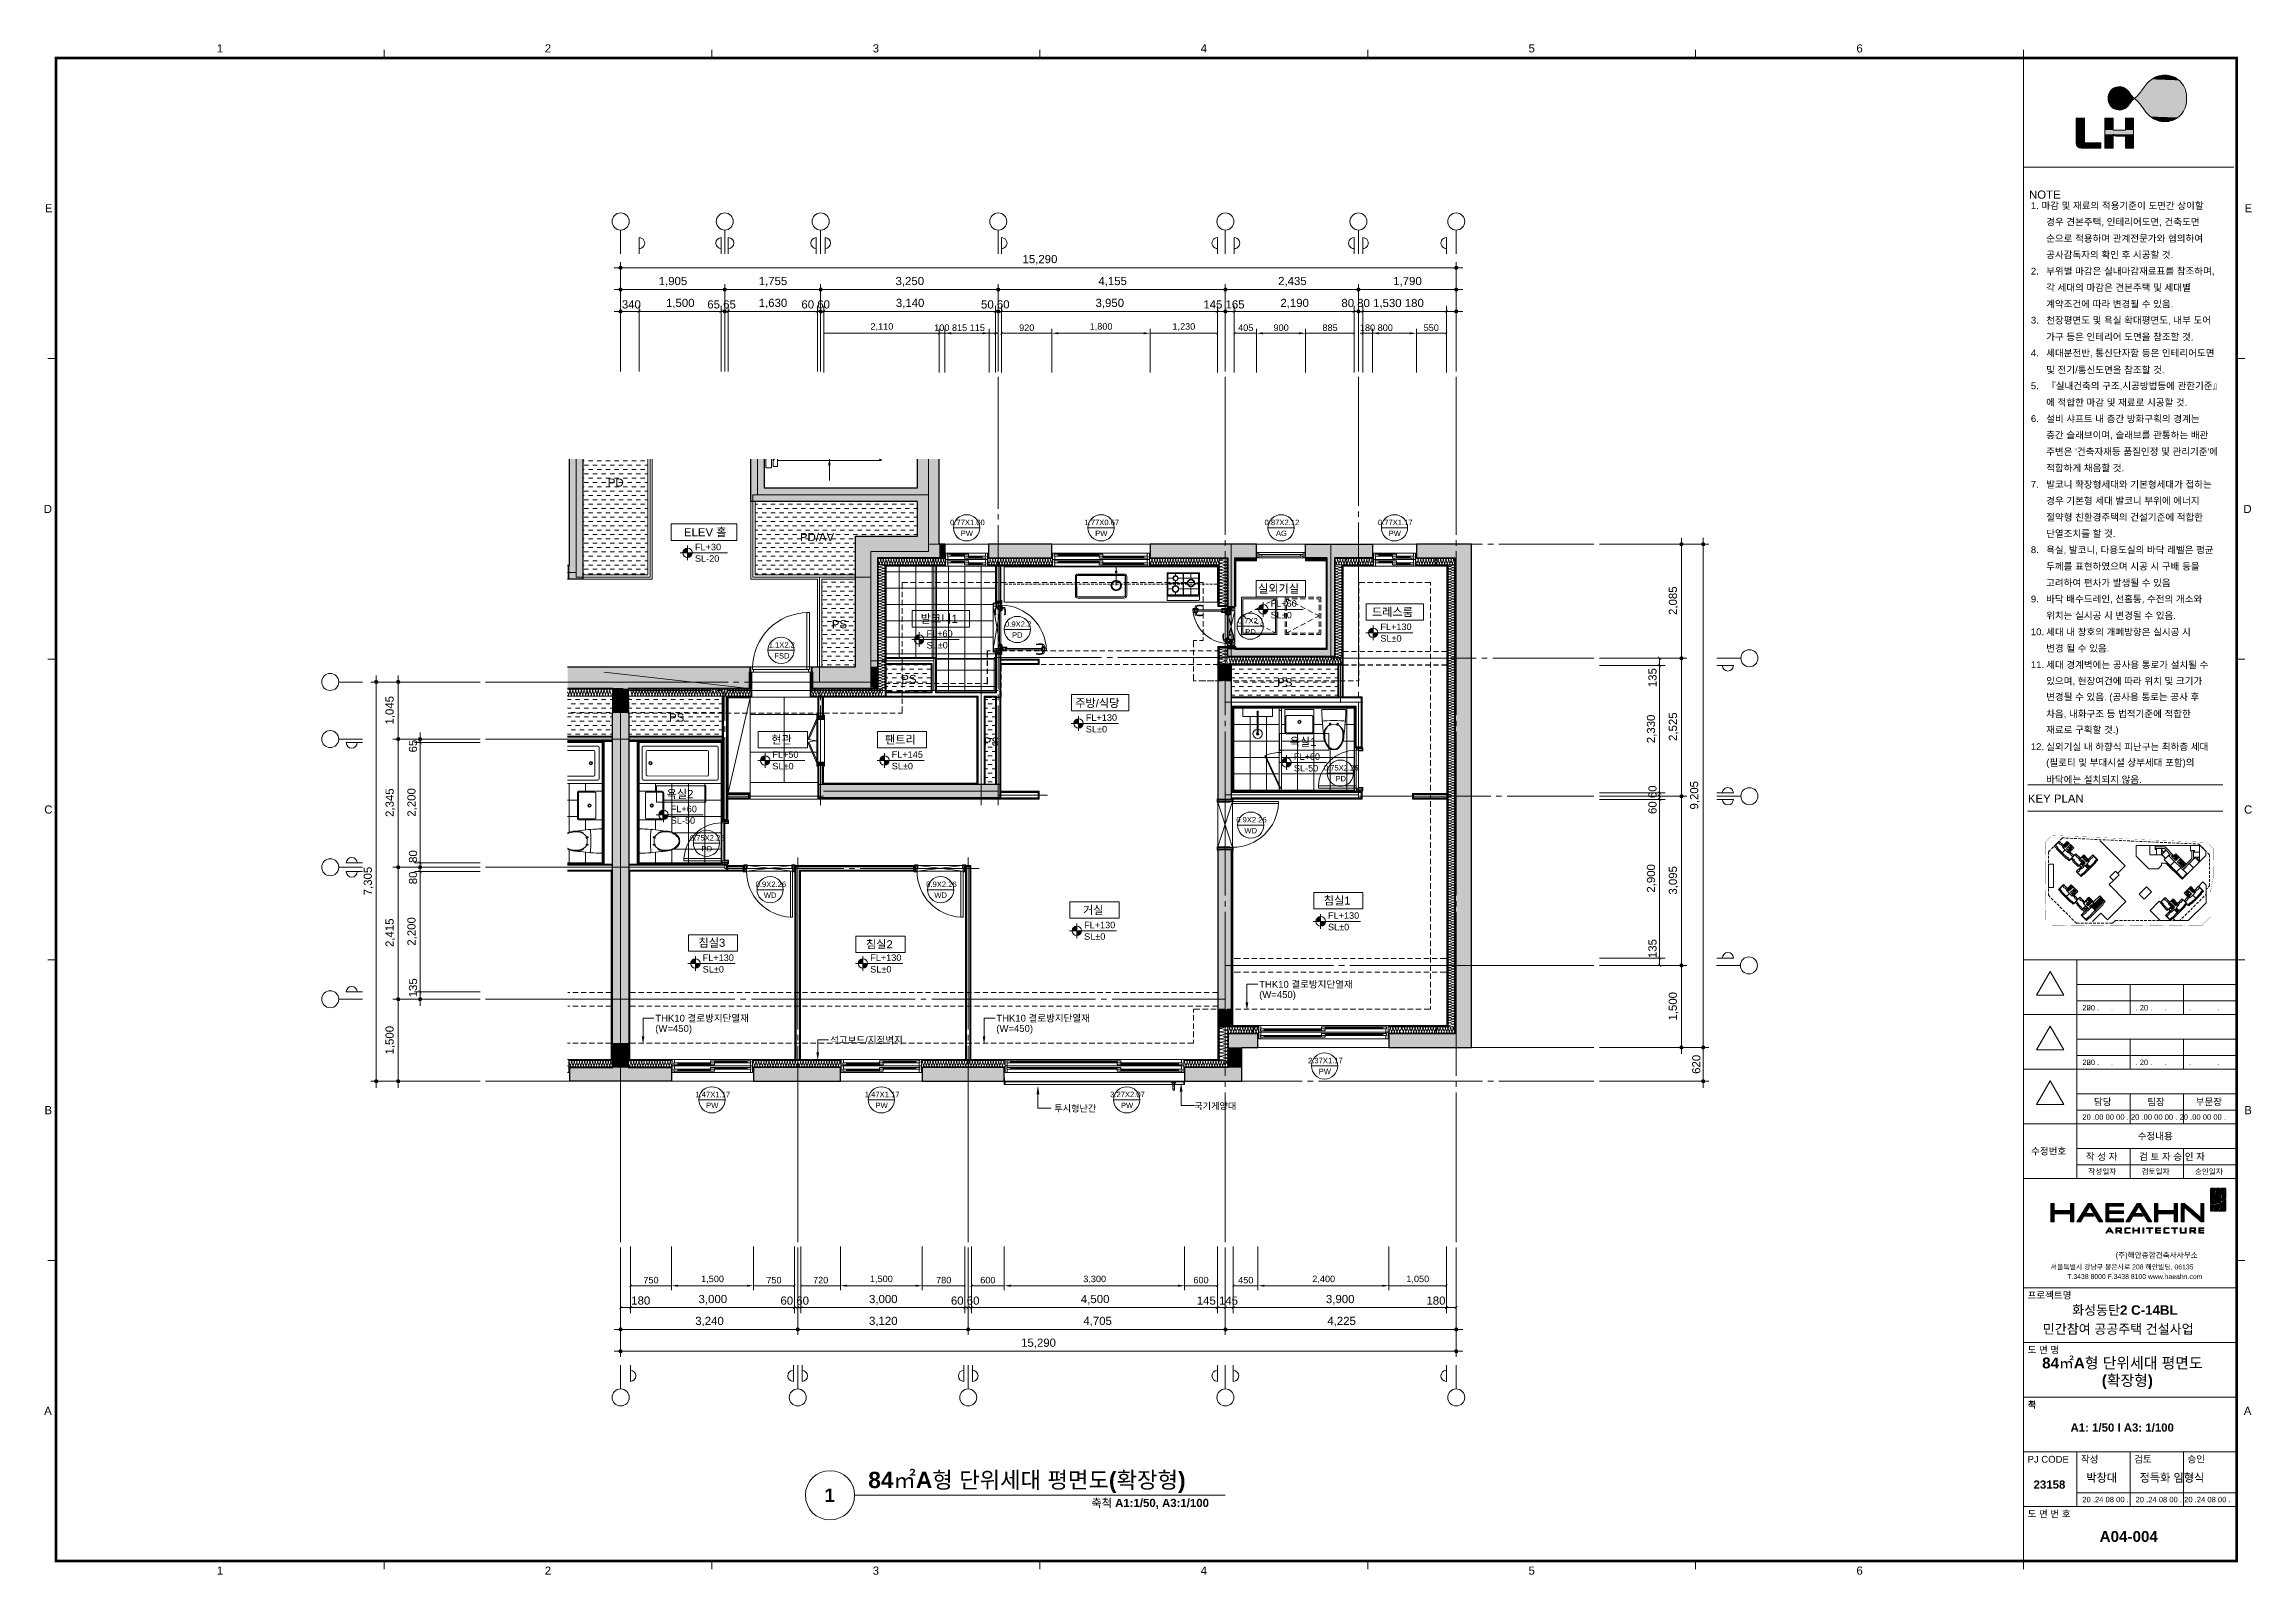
# Model space of a CAD drawing. Header units: millimetres. Extents: x 906 to 41302, y 848 to 28850.
import ezdxf

# ---------------------------------------------------------------- set-up
doc = ezdxf.new("R2010")
doc.units = ezdxf.units.MM
for name, color, linetype in [('PDF_0', 7, 'Continuous'), ('PDF_A-ANNO-LEAD', 7, 'Continuous'), ('PDF_A-ANNO-PONT', 7, 'Continuous'), ('PDF_A-ANNO-TITL', 7, 'Continuous'), ('PDF_A-FLOR-GRID', 7, 'Continuous'), ('PDF_A-FLOR-ROOM-IDEN', 7, 'Continuous'), ('PDF_A-ST-AXIS-CEN', 7, 'Continuous'), ('PDF_A-ST-AXIS-DIM', 7, 'Continuous'), ('PDF_A-WIN-IDEN', 7, 'Continuous'), ('PDF_X-FORM(동탄)$G-BORD-FORM', 7, 'Continuous'), ('PDF_X-단위세대$및$주동평면도$A-DETL-HAND', 7, 'Continuous'), ('PDF_X-단위세대$및$주동평면도$A-DOOR', 7, 'Continuous'), ('PDF_X-단위세대$및$주동평면도$A-FIN-INSL', 7, 'Continuous'), ('PDF_X-단위세대$및$주동평면도$A-FIN-INSL-HID', 7, 'Continuous'), ('PDF_X-단위세대$및$주동평면도$A-FLOR-EQPM', 7, 'Continuous'), ('PDF_X-단위세대$및$주동평면도$A-FLOR-EVTR', 7, 'Continuous'), ('PDF_X-단위세대$및$주동평면도$A-FLOR-FLIN-TYP', 7, 'Continuous'), ('PDF_X-단위세대$및$주동평면도$A-FLOR-FLIN-TYP2', 7, 'Continuous'), ('PDF_X-단위세대$및$주동평면도$A-FLOR-FURN-FIX', 7, 'Continuous'), ('PDF_X-단위세대$및$주동평면도$A-FLOR-GRID', 7, 'Continuous'), ('PDF_X-단위세대$및$주동평면도$A-FLOR-OPEN-BELO', 7, 'Continuous'), ('PDF_X-단위세대$및$주동평면도$A-FLOR-TOIL', 7, 'Continuous'), ('PDF_X-단위세대$및$주동평면도$A-ST-AXIS-CEN', 7, 'Continuous'), ('PDF_X-단위세대$및$주동평면도$A-ST-AXIS-CEN-SUB', 7, 'Continuous'), ('PDF_X-단위세대$및$주동평면도$A-ST-CONC', 7, 'Continuous'), ('PDF_X-단위세대$및$주동평면도$A-WALL-DRY', 7, 'Continuous'), ('PDF_X-단위세대$및$주동평면도$A-WALL-EXT', 7, 'Continuous'), ('PDF_X-단위세대$및$주동평면도$A-WIN', 7, 'Continuous'), ('PDF_문자', 7, 'Continuous')]:
    doc.layers.add(name, color=color, linetype=linetype)
for name, color, linetype, true_color in [('PDF_A-ANNO-KEY', 7, 'Continuous', 0x666666), ('PDF_A-SITE-BLDG-PAT', 7, 'Continuous', 0xb7b7b7), ('PDF_X-단위세대$및$주동평면도$A-FIN-INSL-HAT', 7, 'Continuous', 0x666666), ('PDF_X-단위세대$및$주동평면도$S-ST-CONC-PAT1', 7, 'Continuous', 0xb7b7b7)]:
    doc.layers.add(name, color=color, linetype=linetype, true_color=true_color)
doc.styles.add('PDF Arial', font='arial.ttf')
doc.styles.add('PDF Arial Bold', font='arialbd.ttf')

msp = doc.modelspace()

# ---------------------------------------------------------------- texts
at = {"layer": 'PDF_문자', "attachment_point": 7}
for s, insert, char_height, style in [('1', (4067, 28699), 149, 'PDF Arial'), ('2', (10067, 28699), 149, 'PDF Arial'), ('3', (16067, 28697), 149, 'PDF Arial'), ('4', (22067, 28699), 149, 'PDF Arial'), ('5', (28067, 28697), 149, 'PDF Arial'), ('6', (34067, 28697), 149, 'PDF Arial'), ('E', (921, 25774), 149, 'PDF Arial'), ('NOTE', (37225, 26021), 149.4, 'PDF Arial'), ('1. 마감 및 재료의 적용기준이 도면간 상이할', (37259, 25820), 124.49, 'PDF Arial'), ('E', (41170, 25774), 149, 'PDF Arial'), ('경우 견본주택, 인테리어도면, 건축도면', (37539, 25513), 124.49, 'PDF Arial'), ('순으로 적용하며 관계전문가와 협의하여', (37539, 25220), 124.49, 'PDF Arial'), ('공사감독자의 확인 후 시공할 것.', (37539, 24921), 124.49, 'PDF Arial'), ('15,290', (18808, 24816), 149.4, 'PDF Arial'), ('2.', (37259, 24636), 124.5, 'PDF Arial'), ('부위별 마감은 실내마감재료표를 참조하며,', (37539, 24613), 124.49, 'PDF Arial'), ('1,905', (12151, 24415), 149.4, 'PDF Arial'), ('1,755', (13981, 24415), 149.4, 'PDF Arial'), ('3,250', (16485, 24415), 149.4, 'PDF Arial'), ('4,155', (20196, 24415), 149.4, 'PDF Arial'), ('2,435', (23485, 24415), 149.4, 'PDF Arial'), ('1,790', (25591, 24415), 149.4, 'PDF Arial'), ('각 세대의 마감은 견본주택 및 세대별', (37539, 24321), 124.49, 'PDF Arial'), ('340', (11477, 24013), 149.4, 'PDF Arial'), ('1,500', (12285, 24015), 149.4, 'PDF Arial'), ('65 65', (13041, 24013), 149.4, 'PDF Arial'), ('1,630', (13981, 24015), 149.4, 'PDF Arial'), ('60 60', (14762, 24013), 149.4, 'PDF Arial'), ('3,140', (16490, 24015), 149.4, 'PDF Arial'), ('50 60', (18049, 24013), 149.4, 'PDF Arial'), ('3,950', (20144, 24015), 149.4, 'PDF Arial'), ('145 165', (22117, 24013), 149.4, 'PDF Arial'), ('2,190', (23526, 24015), 149.4, 'PDF Arial'), ('80 80 1,530 180', (24643, 24013), 149.38, 'PDF Arial'), ('3.', (37259, 23737), 124.5, 'PDF Arial'), ('계약조건에 따라 변경될 수 있음.', (37539, 24020), 124.49, 'PDF Arial'), ('천장평면도 및 욕실 확대평면도, 내부 도어', (37539, 23714), 124.49, 'PDF Arial'), ('2,110', (16026, 23604), 119.5, 'PDF Arial'), ('100 815 115', (17192, 23602), 119.51, 'PDF Arial'), ('920', (18746, 23602), 119.5, 'PDF Arial'), ('1,800', (20037, 23604), 119.5, 'PDF Arial'), ('1,230', (21552, 23604), 119.5, 'PDF Arial'), ('405', (22754, 23602), 119.5, 'PDF Arial'), ('900', (23401, 23602), 119.5, 'PDF Arial'), ('885', (24296, 23602), 119.5, 'PDF Arial'), ('180 800', (24981, 23602), 119.5, 'PDF Arial'), ('550', (26148, 23602), 119.5, 'PDF Arial'), ('가구 등은 인테리어 도면을 참조할 것.', (37539, 23420), 124.49, 'PDF Arial'), ('4.', (37259, 23137), 124.5, 'PDF Arial'), ('세대분전반, 통신단자함 등은 인테리어도면', (37539, 23114), 124.49, 'PDF Arial'), ('5.', (37259, 22536), 124.5, 'PDF Arial'), ('및 전기/통신도면을 참조할 것.', (37539, 22815), 124.49, 'PDF Arial'), ('『실내건축의 구조,시공방법등에 관한기준』', (37539, 22514), 124.49, 'PDF Arial'), ('에 적합한 마감 및 재료로 시공할 것.', (37539, 22220), 124.49, 'PDF Arial'), ('6.', (37259, 21936), 124.5, 'PDF Arial'), ('설비 샤프트 내 층간 방화구획의 경계는', (37539, 21920), 124.49, 'PDF Arial'), ('층간 슬래브이며, 슬래브를 관통하는 배관', (37539, 21614), 124.49, 'PDF Arial'), ("주변은 '건축자재등 품질인정 및 관리기준'에", (37539, 21320), 124.49, 'PDF Arial'), ('적합하게 채움할 것.', (37539, 21021), 124.49, 'PDF Arial'), ('PD', (11220, 20755), 149.4, 'PDF Arial'), ('7.', (37259, 20737), 124.5, 'PDF Arial'), ('발코니 확장형세대와 기본형세대가 접하는', (37539, 20720), 124.49, 'PDF Arial'), ('D', (900, 20273), 149, 'PDF Arial'), ('절약형 친환경주택의 건설기준에 적합한', (37539, 20120), 124.49, 'PDF Arial'), ('경우 기본형 세대 발코니 부위에 에너지', (37539, 20421), 124.49, 'PDF Arial'), ('D', (41149, 20273), 149, 'PDF Arial'), ('ELEV 홀', (12613, 19832), 149.4, 'PDF Arial'), ('PD/AV', (14735, 19757), 149.4, 'PDF Arial'), ('0.77X1.00', (17483, 20050), 99.6, 'PDF Arial'), ('PW', (17678, 19851), 99.6, 'PDF Arial'), ('1.77X0.67', (19942, 20050), 99.6, 'PDF Arial'), ('PW', (20138, 19851), 99.6, 'PDF Arial'), ('0.87X2.12', (23238, 20050), 99.6, 'PDF Arial'), ('AG', (23445, 19850), 99.6, 'PDF Arial'), ('0.77X1.17', (25312, 20050), 99.6, 'PDF Arial'), ('PW', (25508, 19851), 99.6, 'PDF Arial'), ('단열조치를 할 것.', (37539, 19821), 124.5, 'PDF Arial'), ('SL-20', (12815, 19379), 119.5, 'PDF Arial'), ('FL+30', (12815, 19590), 119.5, 'PDF Arial'), ('8.', (37259, 19537), 124.5, 'PDF Arial'), ('욕실, 발코니, 다용도실의 바닥 레벨은 평균', (37539, 19513), 124.49, 'PDF Arial'), ('두께를 표현하였으며 시공 시 구배 등을', (37539, 19221), 124.49, 'PDF Arial'), ('고려하여 편차가 발생될 수 있음', (37539, 18920), 124.49, 'PDF Arial'), ('실외기실', (23119, 18798), 149.4, 'PDF Arial'), ('FL+60', (23348, 18556), 119.5, 'PDF Arial'), ('9.', (37259, 18636), 124.5, 'PDF Arial'), ('바닥 배수드레인, 선홈통, 수전의 개소와', (37539, 18614), 124.49, 'PDF Arial'), ('PS', (15320, 18163), 149.4, 'PDF Arial'), ('발코니1', (16945, 18246), 149.4, 'PDF Arial'), ('0.9X2.2', (18489, 18190), 99.6, 'PDF Arial'), ('0.7X2.1', (22748, 18251), 99.6, 'PDF Arial'), ('SL±0', (23348, 18344), 119.5, 'PDF Arial'), ('드레스룸', (25203, 18371), 149.4, 'PDF Arial'), ('FL+130', (25357, 18130), 119.5, 'PDF Arial'), ('위치는 실시공 시 변경될 수 있음.', (37539, 18321), 124.49, 'PDF Arial'), ('1.1X2.2', (14164, 17810), 99.6, 'PDF Arial'), ('SL±0', (17052, 17793), 119.5, 'PDF Arial'), ('FL+60', (17052, 18005), 119.5, 'PDF Arial'), ('PD', (18615, 17992), 99.6, 'PDF Arial'), ('PD', (22883, 18052), 99.6, 'PDF Arial'), ('SL±0', (25357, 17918), 119.5, 'PDF Arial'), ('10.', (37259, 18036), 124.5, 'PDF Arial'), ('세대 내 창호의 개폐방향은 실시공 시', (37539, 18020), 124.49, 'PDF Arial'), ('변경 될 수 있음.', (37539, 17721), 124.5, 'PDF Arial'), ('FSD', (14267, 17610), 99.6, 'PDF Arial'), ('11.', (37259, 17437), 124.5, 'PDF Arial'), ('세대 경계벽에는 공사용 통로가 설치될 수', (37539, 17420), 124.49, 'PDF Arial'), ('PS', (16592, 17160), 149.4, 'PDF Arial'), ('PS', (23469, 17099), 149.4, 'PDF Arial'), ('있으며, 현장여건에 따라 위치 및 크기가', (37539, 17114), 124.49, 'PDF Arial'), ('변경될 수 있음. (공사용 통로는 공사 후', (37539, 16809), 124.49, 'PDF Arial'), ('PS', (12342, 16455), 149.4, 'PDF Arial'), ('주방/식당', (19773, 16705), 149.4, 'PDF Arial'), ('FL+130', (19967, 16469), 119.5, 'PDF Arial'), ('차음, 내화구조 등 법적기준에 적합한', (37539, 16514), 124.49, 'PDF Arial'), ('현관', (14212, 16039), 149.4, 'PDF Arial'), ('팬트리', (16291, 16034), 149.4, 'PDF Arial'), ('PS', (18101, 16015), 149.4, 'PDF Arial'), ('SL±0', (19967, 16257), 119.5, 'PDF Arial'), ('욕실1', (23697, 15995), 149.4, 'PDF Arial'), ('재료로 구획할 것.)', (37539, 16209), 124.49, 'PDF Arial'), ('FL+50', (14231, 15793), 119.5, 'PDF Arial'), ('FL+145', (16415, 15793), 119.5, 'PDF Arial'), ('FL+60', (23774, 15755), 119.5, 'PDF Arial'), ('12.', (37259, 15937), 124.5, 'PDF Arial'), ('실외기실 내 하향식 피난구는 최하층 세대', (37539, 15921), 124.49, 'PDF Arial'), ('(필로티 및 부대시설 상부세대 포함)의', (37539, 15609), 124.49, 'PDF Arial'), ('SL±0', (14231, 15581), 119.5, 'PDF Arial'), ('SL±0', (16415, 15581), 119.5, 'PDF Arial'), ('SL-50', (23774, 15543), 119.5, 'PDF Arial'), ('0.75X2.26', (24322, 15561), 99.6, 'PDF Arial'), ('PD', (24534, 15363), 99.6, 'PDF Arial'), ('바닥에는 설치되지 않음.', (37539, 15321), 124.49, 'PDF Arial'), ('욕실2', (12295, 15040), 149.4, 'PDF Arial'), ('KEY PLAN', (37205, 14974), 149.4, 'PDF Arial'), ('C', (908, 14772), 149, 'PDF Arial'), ('SL-50', (12372, 14587), 119.5, 'PDF Arial'), ('FL+60', (12372, 14798), 119.5, 'PDF Arial'), ('0.9X2.26', (22720, 14611), 99.6, 'PDF Arial'), ('C', (41160, 14772), 149, 'PDF Arial'), ('0.75X2.26', (12722, 14280), 99.6, 'PDF Arial'), ('PD', (12935, 14081), 99.6, 'PDF Arial'), ('WD', (22868, 14412), 99.6, 'PDF Arial'), ('0.9X2.26', (13926, 13430), 99.6, 'PDF Arial'), ('WD', (14074, 13231), 99.6, 'PDF Arial'), ('0.9X2.26', (17046, 13430), 99.6, 'PDF Arial'), ('WD', (17194, 13231), 99.6, 'PDF Arial'), ('거실', (19916, 12917), 149.4, 'PDF Arial'), ('침실1', (24321, 13094), 149.4, 'PDF Arial'), ('FL+130', (24398, 12848), 119.5, 'PDF Arial'), ('SL±0', (19935, 12464), 119.5, 'PDF Arial'), ('FL+130', (19935, 12675), 119.5, 'PDF Arial'), ('SL±0', (24398, 12637), 119.5, 'PDF Arial'), ('침실3', (12879, 12323), 149.4, 'PDF Arial'), ('FL+130', (12956, 12077), 119.5, 'PDF Arial'), ('침실2', (15944, 12294), 149.4, 'PDF Arial'), ('FL+130', (16021, 12077), 119.5, 'PDF Arial'), ('SL±0', (12956, 11865), 119.5, 'PDF Arial'), ('SL±0', (16021, 11865), 119.5, 'PDF Arial'), ('THK10 결로방지단열재', (23139, 11575), 124.49, 'PDF Arial'), ('(W=450)', (23139, 11364), 124.5, 'PDF Arial'), ('THK10 결로방지단열재', (12089, 10955), 124.49, 'PDF Arial'), ('(W=450)', (12089, 10743), 124.5, 'PDF Arial'), ('THK10 결로방지단열재', (18329, 10955), 124.49, 'PDF Arial'), ('(W=450)', (18329, 10743), 124.5, 'PDF Arial'), ('20 .', (38200, 11172), 99.6, 'PDF Arial'), ('. 20 .', (38200, 11172), 99.6, 'PDF Arial'), ('.', (38726, 11173), 99.6, 'PDF Arial'), ('. 20 .', (39174, 11172), 99.6, 'PDF Arial'), ('.', (39701, 11173), 99.6, 'PDF Arial'), ('.', (40149, 11172), 99.6, 'PDF Arial'), ('.', (40676, 11173), 99.6, 'PDF Arial'), ('석고보드/지정벽지', (15287, 10555), 124.5, 'PDF Arial'), ('2.37X1.17', (24033, 10205), 99.6, 'PDF Arial'), ('PW', (24228, 10007), 99.6, 'PDF Arial'), ('20 .', (38200, 10172), 99.6, 'PDF Arial'), ('. 20 .', (38200, 10172), 99.6, 'PDF Arial'), ('.', (38726, 10172), 99.6, 'PDF Arial'), ('. 20 .', (39174, 10172), 99.6, 'PDF Arial'), ('.', (39701, 10172), 99.6, 'PDF Arial'), ('.', (40149, 10172), 99.6, 'PDF Arial'), ('.', (40676, 10172), 99.6, 'PDF Arial'), ('B', (913, 9274), 149, 'PDF Arial'), ('1.47X1.17', (12823, 9585), 99.6, 'PDF Arial'), ('PW', (13019, 9386), 99.6, 'PDF Arial'), ('1.47X1.17', (15923, 9585), 99.6, 'PDF Arial'), ('PW', (16118, 9386), 99.6, 'PDF Arial'), ('투시형난간', (19389, 9308), 119.5, 'PDF Arial'), ('3.27X2.07', (20412, 9585), 99.6, 'PDF Arial'), ('PW', (20609, 9386), 99.6, 'PDF Arial'), ('국기게양대', (21950, 9352), 119.5, 'PDF Arial'), ('담당', (38413, 9426), 124.5, 'PDF Arial'), ('팀장', (39388, 9425), 124.5, 'PDF Arial'), ('부문장', (40276, 9424), 124.5, 'PDF Arial'), ('B', (41164, 9274), 149, 'PDF Arial'), ('20 .00 00 00 . 20 .00 00 00 . 20 .00 00 00 .', (38200, 9172), 99.59, 'PDF Arial'), ('.', (38726, 9172), 99.6, 'PDF Arial'), ('수정내용', (39214, 8798), 124.5, 'PDF Arial'), ('.', (39701, 9172), 99.6, 'PDF Arial'), ('.', (40676, 9172), 99.6, 'PDF Arial'), ('수정번호', (37264, 8523), 124.5, 'PDF Arial'), ('작 성 자', (38265, 8423), 124.5, 'PDF Arial'), ('검 토 자 승 인 자', (39240, 8423), 124.49, 'PDF Arial'), ('작성일자', (38309, 8164), 99.6, 'PDF Arial'), ('검토일자', (39283, 8164), 99.6, 'PDF Arial'), ('승인일자', (40259, 8164), 99.6, 'PDF Arial'), ('서울특별시 강남구 봉은사로 208 해안빌딩, 06135', (37622, 6419), 89.63, 'PDF Arial'), ('(주)해안종합건축사사무소', (38809, 6616), 99.59, 'PDF Arial'), ('750', (11871, 6178), 119.5, 'PDF Arial'), ('1,500', (12928, 6180), 119.5, 'PDF Arial'), ('750', (14121, 6178), 119.5, 'PDF Arial'), ('720', (14976, 6178), 119.5, 'PDF Arial'), ('1,500', (16017, 6180), 119.5, 'PDF Arial'), ('780', (17227, 6178), 119.5, 'PDF Arial'), ('600', (18035, 6178), 119.5, 'PDF Arial'), ('3,300', (19920, 6180), 119.5, 'PDF Arial'), ('600', (21935, 6178), 119.5, 'PDF Arial'), ('450', (22754, 6178), 119.5, 'PDF Arial'), ('2,400', (24111, 6180), 119.5, 'PDF Arial'), ('1,050', (25832, 6180), 119.5, 'PDF Arial'), ('T.3438 8000 F.3438 8100 www.haeahn.com', (37926, 6259), 89.63, 'PDF Arial'), ('180', (11649, 5789), 149.4, 'PDF Arial'), ('3,000', (12880, 5791), 149.4, 'PDF Arial'), ('60 60', (14379, 5788), 149.4, 'PDF Arial'), ('3,000', (16000, 5791), 149.4, 'PDF Arial'), ('60 60', (17498, 5788), 149.4, 'PDF Arial'), ('4,500', (19876, 5791), 149.4, 'PDF Arial'), ('145 145', (21997, 5788), 149.4, 'PDF Arial'), ('3,900', (24360, 5791), 149.4, 'PDF Arial'), ('180', (26199, 5788), 149.4, 'PDF Arial'), ('프로젝트명', (37199, 5886), 124.5, 'PDF Arial'), ('화성동탄2 C-14BL', (38015, 5586), 174.28, 'PDF Arial Bold'), ('3,240', (12820, 5391), 149.4, 'PDF Arial'), ('3,120', (16000, 5392), 149.4, 'PDF Arial'), ('4,705', (19921, 5391), 149.4, 'PDF Arial'), ('4,225', (24386, 5391), 149.4, 'PDF Arial'), ('민간참여 공공주택 건설사업', (37478, 5238), 174.28, 'PDF Arial Bold'), ('15,290', (18782, 4992), 149.4, 'PDF Arial'), ('도 면 명', (37199, 4887), 124.5, 'PDF Arial'), ('84㎡A형 단위세대 평면도', (37465, 4603), 199.18, 'PDF Arial Bold'), ('(확장형)', (38557, 4245), 199.2, 'PDF Arial Bold'), ('척', (37199, 3885), 124, 'PDF Arial'), ('A', (906, 3774), 149, 'PDF Arial'), ('축', (37199, 3885), 124, 'PDF Arial'), ('A', (41155, 3774), 149, 'PDF Arial'), ('A1: 1/50 I A3: 1/100', (37985, 3463), 149.38, 'PDF Arial Bold'), ('PJ CODE', (37199, 2898), 124.5, 'PDF Arial'), ('작성', (38174, 2886), 124.5, 'PDF Arial'), ('검토', (39150, 2890), 124.5, 'PDF Arial'), ('승인', (40125, 2888), 124.5, 'PDF Arial'), ('1', (15184, 2178), 249, 'PDF Arial Bold'), ('84㎡A형 단위세대 평면도(확장형)', (15985, 2344), 298.77, 'PDF Arial Bold'), ('23158', (37309, 2422), 149.4, 'PDF Arial Bold'), ('박창대', (38274, 2533), 149.4, 'PDF Arial'), ('정득화 임형식', (39249, 2533), 149.4, 'PDF Arial'), ('축척 A1:1/50, A3:1/100', (20070, 2055), 149.38, 'PDF Arial Bold'), ('도 면 번 호', (37199, 1890), 124.5, 'PDF Arial'), ('20 .24 08 00 .', (38200, 2173), 99.59, 'PDF Arial'), ('.', (38726, 2173), 99.6, 'PDF Arial'), ('20 .24 08 00 . 20 .24 08 00 .', (39174, 2173), 99.59, 'PDF Arial'), ('.', (39701, 2173), 99.6, 'PDF Arial'), ('.', (40676, 2173), 99.6, 'PDF Arial'), ('A04-004', (38516, 1447), 199.2, 'PDF Arial Bold'), ('1', (4067, 850), 149, 'PDF Arial'), ('2', (10067, 850), 149, 'PDF Arial'), ('3', (16067, 848), 149, 'PDF Arial'), ('4', (22067, 850), 149, 'PDF Arial'), ('5', (28067, 848), 149, 'PDF Arial'), ('6', (34067, 848), 149, 'PDF Arial')]:
    msp.add_mtext(s, dxfattribs=dict(at, insert=insert, char_height=char_height, style=style))
at = {"layer": 'PDF_문자', "char_height": 149.4, "attachment_point": 7, "rotation": 90, "style": 'PDF Arial'}
for s, insert in [('2,085', (30811, 18408)), ('135', (30412, 17087)), ('1,045', (7329, 16403)), ('2,330', (30410, 16062)), ('2,525', (30811, 16103)), ('65', (7732, 15893)), ('9,205', (31200, 14848)), ('2,345', (7330, 14713)), ('2,200', (7730, 14717)), ('60 60', (30412, 14767)), ('7,305', (6930, 13279)), ('80', (7732, 13872)), ('2,900', (30410, 13328)), ('3,095', (30811, 13292)), ('80', (7732, 13481)), ('2,415', (7329, 12333)), ('2,200', (7730, 12357)), ('135', (30412, 12131)), ('135', (7732, 11413)), ('1,500', (30809, 10988)), ('1,500', (7329, 10367)), ('620', (31213, 10013))]:
    msp.add_mtext(s, dxfattribs=dict(at, insert=insert))

# ---------------------------------------------------------------- hatches: boundary and pattern name
at = {"layer": 'PDF_X-FORM(동탄)$G-BORD-FORM', "transparency": 33554559}
h = msp.add_hatch(color=256, dxfattribs=at)
h.paths.add_polyline_path([(40424, 7383), (40370, 7383), (40424, 7383)], flags=0)
h.paths.add_polyline_path([(40424, 7383), (40370, 7383), (40424, 7383)], flags=0)
h.paths.add_polyline_path([(40424, 7383), (40370, 7383), (40424, 7383)], flags=0)

# ---------------------------------------------------------------- linework, layer by layer
at = {"layer": 'PDF_0', "lineweight": 13}
for points in [[(11574, 24761), (11335, 24761)], [(26625, 24761), (26865, 24761)], [(11574, 24361), (11335, 24361)], [(26625, 24361), (26865, 24361)], [(11574, 23961), (11335, 23961)], [(26625, 23961), (26865, 23961)], [(30864, 19581), (30864, 19822)], [(31264, 19581), (31264, 19822)], [(6984, 17061), (6984, 17302)], [(7384, 17061), (7384, 17302)], [(7784, 16256), (7784, 16017)], [(7784, 11256), (7784, 11497)], [(30864, 10616), (30864, 10377)], [(6984, 9997), (6984, 9757)], [(7384, 9997), (7384, 9757)], [(31264, 9997), (31264, 9757)], [(11574, 5337), (11335, 5337)], [(26625, 5337), (26865, 5337)], [(11574, 4937), (11335, 4937)], [(26625, 4937), (26865, 4937)]]:
    msp.add_lwpolyline(points, dxfattribs=at)
for points in [[(13479, 24361), (13240, 24361)], [(14994, 24361), (15235, 24361)], [(18485, 24361), (18245, 24361)], [(22400, 24361), (22640, 24361)], [(24835, 24361), (25074, 24361)], [(13479, 23961), (13240, 23961)], [(15235, 23961), (14994, 23961)], [(18245, 23961), (18485, 23961)], [(22400, 23961), (22640, 23961)], [(24835, 23961), (25074, 23961)], [(30864, 17496), (30864, 17737)], [(7384, 16017), (7384, 16256)], [(30864, 14971), (30864, 15211)], [(7384, 13672), (7384, 13912)], [(7784, 13912), (7784, 13672)], [(30864, 12117), (30864, 11877)], [(7384, 11497), (7384, 11256)], [(31264, 10616), (31264, 10377)], [(14815, 5337), (14574, 5337)], [(17935, 5337), (17694, 5337)], [(22400, 5337), (22640, 5337)]]:
    msp.add_lwpolyline(points, close=True, dxfattribs=at)
for centre, radius in [((11455, 24761), 30.2), ((11455, 24761), 15.3), ((26745, 24761), 30.2), ((26745, 24761), 15.3), ((11455, 24361), 30.2), ((11455, 24361), 15.3), ((13360, 24361), 30.2), ((13360, 24361), 30.2), ((13360, 24361), 15.3), ((13360, 24361), 15.3), ((15115, 24361), 30.2), ((15115, 24361), 30.2), ((15115, 24361), 15.3), ((15115, 24361), 15.3), ((18365, 24361), 30.2), ((18365, 24361), 30.2), ((18365, 24361), 15.3), ((18365, 24361), 15.3), ((22520, 24361), 30.2), ((22520, 24361), 30.2), ((22520, 24361), 15.3), ((22520, 24361), 15.3), ((24955, 24361), 30.2), ((24955, 24361), 30.2), ((24955, 24361), 15.3), ((24955, 24361), 15.3), ((26745, 24361), 30.2), ((26745, 24361), 15.3), ((11455, 23961), 30.2), ((11455, 23961), 15.3), ((13360, 23961), 30.2), ((13360, 23961), 30.2), ((13360, 23961), 15.3), ((13360, 23961), 15.3), ((15115, 23961), 30.2), ((15115, 23961), 30.2), ((15115, 23961), 15.3), ((15115, 23961), 15.3), ((18365, 23961), 30.2), ((18365, 23961), 30.2), ((18365, 23961), 15.3), ((18365, 23961), 15.3), ((22520, 23961), 30.2), ((22520, 23961), 30.2), ((22520, 23961), 15.3), ((22520, 23961), 15.3), ((24955, 23961), 30.2), ((24955, 23961), 30.2), ((24955, 23961), 15.3), ((24955, 23961), 15.3), ((26745, 23961), 30.2), ((26745, 23961), 15.3), ((30865, 19701), 30.2), ((30865, 19701), 15.3), ((31265, 19701), 30.2), ((31265, 19701), 15.3), ((30865, 17616), 30.2), ((30865, 17616), 30.2), ((30865, 17616), 15.3), ((30865, 17616), 15.3), ((6984, 17182), 30.2), ((6984, 17182), 15.3), ((7385, 17182), 30.2), ((7385, 17182), 15.3), ((7385, 16137), 30.2), ((7385, 16137), 30.2), ((7785, 16137), 30.2), ((7385, 16137), 15.3), ((7385, 16137), 15.3), ((7785, 16137), 15.3), ((30865, 15092), 30.2), ((30865, 15092), 30.2), ((30865, 15092), 15.3), ((30865, 15092), 15.3), ((7385, 13792), 30.2), ((7385, 13792), 30.2), ((7385, 13792), 15.3), ((7385, 13792), 15.3), ((7785, 13792), 30.2), ((7785, 13792), 30.2), ((7785, 13792), 15.3), ((7785, 13792), 15.3), ((30865, 11997), 30.2), ((30865, 11997), 30.2), ((30865, 11997), 15.3), ((30865, 11997), 15.3), ((7385, 11378), 30.2), ((7385, 11378), 30.2), ((7385, 11378), 15.3), ((7385, 11378), 15.3), ((7785, 11378), 30.2), ((7785, 11378), 15.3), ((30865, 10497), 30.2), ((30865, 10497), 15.3), ((31265, 10497), 30.2), ((31265, 10497), 30.2), ((31265, 10497), 15.3), ((31265, 10497), 15.3), ((6984, 9877), 30.2), ((6984, 9877), 15.3), ((7385, 9877), 30.2), ((7385, 9877), 15.3), ((31265, 9877), 30.2), ((31265, 9877), 15.3), ((11455, 5338), 30.2), ((11455, 5338), 15.3), ((14695, 5338), 30.2), ((14695, 5338), 30.2), ((14695, 5338), 15.3), ((14695, 5338), 15.3), ((17815, 5338), 30.2), ((17815, 5338), 30.2), ((17815, 5338), 15.3), ((17815, 5338), 15.3), ((22520, 5338), 30.2), ((22520, 5338), 30.2), ((22520, 5338), 15.3), ((22520, 5338), 15.3), ((26745, 5338), 30.2), ((26745, 5338), 15.3), ((11455, 4938), 30.2), ((11455, 4938), 15.3), ((26745, 4938), 30.2), ((26745, 4938), 15.3)]:
    msp.add_circle(centre, radius, dxfattribs=at)
at = {"layer": 'PDF_0', "transparency": 33554559}
for points in [[(11761, 23934), (11768, 23928), (11822, 23995)], [(11822, 23995), (11768, 23928), (11761, 23934)], [(11768, 23928), (11822, 23995), (11828, 23988)], [(11828, 23988), (11822, 23995), (11768, 23928)], [(13261, 23934), (13267, 23928), (13321, 23995)], [(13261, 23934), (13267, 23928), (13321, 23995)], [(13267, 23928), (13321, 23995), (13328, 23988)], [(13267, 23928), (13321, 23995), (13328, 23988)], [(13451, 23995), (13397, 23928), (13391, 23934)], [(13451, 23995), (13397, 23928), (13391, 23934)], [(13458, 23988), (13451, 23995), (13397, 23928)], [(13458, 23988), (13451, 23995), (13397, 23928)], [(15021, 23934), (15027, 23928), (15081, 23995)], [(15021, 23934), (15027, 23928), (15081, 23995)], [(15027, 23928), (15081, 23995), (15088, 23988)], [(15027, 23928), (15081, 23995), (15088, 23988)], [(15201, 23995), (15148, 23928), (15142, 23934)], [(15201, 23995), (15148, 23928), (15142, 23934)], [(15207, 23988), (15201, 23995), (15148, 23928)], [(15207, 23988), (15201, 23995), (15148, 23928)], [(18282, 23934), (18288, 23928), (18341, 23995)], [(18282, 23934), (18288, 23928), (18341, 23995)], [(18288, 23928), (18341, 23995), (18347, 23988)], [(18288, 23928), (18341, 23995), (18347, 23988)], [(18451, 23995), (18398, 23928), (18392, 23934)], [(18451, 23995), (18398, 23928), (18392, 23934)], [(18457, 23988), (18451, 23995), (18398, 23928)], [(18457, 23988), (18451, 23995), (18398, 23928)], [(22341, 23934), (22348, 23928), (22402, 23995)], [(22341, 23934), (22348, 23928), (22402, 23995)], [(22348, 23928), (22402, 23995), (22408, 23988)], [(22348, 23928), (22402, 23995), (22408, 23988)], [(22711, 23995), (22658, 23928), (22652, 23934)], [(22652, 23934), (22658, 23928), (22711, 23995)], [(22717, 23988), (22711, 23995), (22658, 23928)], [(22658, 23928), (22711, 23995), (22717, 23988)], [(24841, 23934), (24848, 23928), (24902, 23995)], [(24841, 23934), (24848, 23928), (24902, 23995)], [(24848, 23928), (24902, 23995), (24908, 23988)], [(24848, 23928), (24902, 23995), (24908, 23988)], [(25061, 23995), (25007, 23928), (25001, 23934)], [(25061, 23995), (25007, 23928), (25001, 23934)], [(25068, 23988), (25061, 23995), (25007, 23928)], [(25068, 23988), (25061, 23995), (25007, 23928)], [(26531, 23934), (26538, 23928), (26592, 23995)], [(26592, 23995), (26538, 23928), (26531, 23934)], [(26538, 23928), (26592, 23995), (26598, 23988)], [(26598, 23988), (26592, 23995), (26538, 23928)], [(17258, 23539), (17262, 23534), (17306, 23588)], [(17258, 23539), (17262, 23534), (17306, 23588)], [(17262, 23534), (17306, 23588), (17311, 23583)], [(17262, 23534), (17306, 23588), (17311, 23583)], [(18336, 23588), (18293, 23534), (18288, 23539)], [(18341, 23583), (18336, 23588), (18293, 23534)], [(18446, 23588), (18403, 23534), (18398, 23539)], [(18451, 23583), (18446, 23588), (18403, 23534)], [(22348, 23539), (22353, 23534), (22395, 23588)], [(22353, 23534), (22395, 23588), (22401, 23583)], [(22705, 23588), (22663, 23534), (22658, 23539)], [(22711, 23583), (22705, 23588), (22663, 23534)], [(24848, 23539), (24853, 23534), (24896, 23588)], [(24853, 23534), (24896, 23588), (24900, 23583)], [(25008, 23539), (25013, 23534), (25056, 23588)], [(25013, 23534), (25056, 23588), (25061, 23583)], [(26538, 23539), (26543, 23534), (26586, 23588)], [(26543, 23534), (26586, 23588), (26591, 23583)], [(30498, 17590), (30431, 17643), (30438, 17650)], [(30492, 17583), (30498, 17590), (30431, 17643)], [(30498, 17454), (30431, 17508), (30438, 17514)], [(30438, 17514), (30431, 17508), (30498, 17454)], [(30492, 17448), (30498, 17454), (30431, 17508)], [(30431, 17508), (30498, 17454), (30492, 17448)], [(7818, 16044), (7751, 16098), (7758, 16105)], [(7818, 16044), (7751, 16098), (7758, 16105)], [(7812, 16038), (7818, 16044), (7751, 16098)], [(7812, 16038), (7818, 16044), (7751, 16098)], [(30438, 15185), (30431, 15179), (30498, 15125)], [(30438, 15185), (30431, 15179), (30498, 15125)], [(30431, 15179), (30498, 15125), (30492, 15118)], [(30431, 15179), (30498, 15125), (30492, 15118)], [(30438, 15125), (30431, 15118), (30498, 15064)], [(30498, 15064), (30431, 15118), (30438, 15125)], [(30431, 15118), (30498, 15064), (30492, 15058)], [(30492, 15058), (30498, 15064), (30431, 15118)], [(30498, 15005), (30431, 15058), (30438, 15064)], [(30498, 15005), (30431, 15058), (30438, 15064)], [(30492, 14999), (30498, 15005), (30431, 15058)], [(30492, 14999), (30498, 15005), (30431, 15058)], [(7758, 13904), (7751, 13898), (7818, 13845)], [(7758, 13904), (7751, 13898), (7818, 13845)], [(7751, 13898), (7818, 13845), (7812, 13839)], [(7751, 13898), (7818, 13845), (7812, 13839)], [(7818, 13684), (7751, 13738), (7758, 13745)], [(7818, 13684), (7751, 13738), (7758, 13745)], [(7812, 13678), (7818, 13684), (7751, 13738)], [(7812, 13678), (7818, 13684), (7751, 13738)], [(30438, 12164), (30431, 12158), (30498, 12105)], [(30498, 12105), (30431, 12158), (30438, 12164)], [(30431, 12158), (30498, 12105), (30492, 12099)], [(30492, 12099), (30498, 12105), (30431, 12158)], [(30438, 12030), (30431, 12024), (30498, 11970)], [(30431, 12024), (30498, 11970), (30492, 11963)], [(7758, 11544), (7751, 11538), (7818, 11485)], [(7758, 11544), (7751, 11538), (7818, 11485)], [(7751, 11538), (7818, 11485), (7812, 11479)], [(7751, 11538), (7818, 11485), (7812, 11479)], [(11655, 6164), (11613, 6110), (11608, 6115)], [(11661, 6158), (11655, 6164), (11613, 6110)], [(14608, 6115), (14613, 6110), (14656, 6164)], [(14613, 6110), (14656, 6164), (14661, 6158)], [(14775, 6164), (14733, 6110), (14728, 6115)], [(14781, 6158), (14775, 6164), (14733, 6110)], [(17728, 6115), (17733, 6110), (17776, 6164)], [(17733, 6110), (17776, 6164), (17781, 6158)], [(17896, 6164), (17853, 6110), (17848, 6115)], [(17901, 6158), (17896, 6164), (17853, 6110)], [(22348, 6115), (22353, 6110), (22395, 6164)], [(22353, 6110), (22395, 6164), (22401, 6158)], [(22685, 6164), (22643, 6110), (22638, 6115)], [(22691, 6158), (22685, 6164), (22643, 6110)], [(26538, 6115), (26543, 6110), (26586, 6164)], [(26543, 6110), (26586, 6164), (26591, 6158)], [(11481, 5770), (11428, 5703), (11422, 5710)], [(11487, 5764), (11481, 5770), (11428, 5703)], [(11601, 5710), (11608, 5703), (11662, 5770)], [(11662, 5770), (11608, 5703), (11601, 5710)], [(11608, 5703), (11662, 5770), (11668, 5764)], [(11668, 5764), (11662, 5770), (11608, 5703)], [(14601, 5710), (14607, 5703), (14661, 5770)], [(14601, 5710), (14607, 5703), (14661, 5770)], [(14607, 5703), (14661, 5770), (14667, 5764)], [(14607, 5703), (14661, 5770), (14667, 5764)], [(14721, 5770), (14667, 5703), (14661, 5710)], [(14661, 5710), (14667, 5703), (14721, 5770)], [(14728, 5764), (14721, 5770), (14667, 5703)], [(14667, 5703), (14721, 5770), (14728, 5764)], [(14782, 5770), (14728, 5703), (14721, 5710)], [(14782, 5770), (14728, 5703), (14721, 5710)], [(14788, 5764), (14782, 5770), (14728, 5703)], [(14788, 5764), (14782, 5770), (14728, 5703)], [(17722, 5710), (17728, 5703), (17781, 5770)], [(17722, 5710), (17728, 5703), (17781, 5770)], [(17728, 5703), (17781, 5770), (17787, 5764)], [(17728, 5703), (17781, 5770), (17787, 5764)], [(17841, 5770), (17787, 5703), (17781, 5710)], [(17781, 5710), (17787, 5703), (17841, 5770)], [(17848, 5764), (17841, 5770), (17787, 5703)], [(17787, 5703), (17841, 5770), (17848, 5764)], [(17902, 5770), (17848, 5703), (17841, 5710)], [(17902, 5770), (17848, 5703), (17841, 5710)], [(17908, 5764), (17902, 5770), (17848, 5703)], [(17908, 5764), (17902, 5770), (17848, 5703)], [(22341, 5710), (22348, 5703), (22402, 5770)], [(22402, 5770), (22348, 5703), (22341, 5710)], [(22348, 5703), (22402, 5770), (22408, 5764)], [(22408, 5764), (22402, 5770), (22348, 5703)], [(22486, 5710), (22493, 5703), (22547, 5770)], [(22547, 5770), (22493, 5703), (22486, 5710)], [(22493, 5703), (22547, 5770), (22553, 5764)], [(22553, 5764), (22547, 5770), (22493, 5703)], [(22692, 5770), (22638, 5703), (22631, 5710)], [(22631, 5710), (22638, 5703), (22692, 5770)], [(22698, 5764), (22692, 5770), (22638, 5703)], [(22638, 5703), (22692, 5770), (22698, 5764)], [(26531, 5710), (26538, 5703), (26592, 5770)], [(26592, 5770), (26538, 5703), (26531, 5710)], [(26538, 5703), (26592, 5770), (26598, 5764)], [(26598, 5764), (26592, 5770), (26538, 5703)], [(26711, 5710), (26718, 5703), (26772, 5770)], [(26718, 5703), (26772, 5770), (26778, 5764)]]:
    msp.add_solid(points, dxfattribs=at)
at = {"layer": 'PDF_A-ANNO-KEY', "color": 7, "lineweight": 5}
for points in [[(37672, 14165), (37638, 14130)], [(37725, 14218), (37690, 14183)], [(37778, 14271), (37743, 14236)], [(37874, 14328), (37836, 14329), (37796, 14289)], [(37949, 14325), (37899, 14327)], [(38024, 14320), (37973, 14323)], [(38098, 14317), (38048, 14319)], [(38173, 14314), (38123, 14316)], [(38248, 14311), (38198, 14313)], [(38323, 14308), (38274, 14310)], [(38398, 14303), (38348, 14306)], [(38473, 14300), (38423, 14302)], [(38548, 14297), (38498, 14299)], [(38523, 14283), (38986, 13821), (38848, 13683)], [(38623, 14294), (38573, 14296)], [(38698, 14291), (38648, 14293)], [(38773, 14286), (38722, 14289)], [(38847, 14283), (38797, 14285)], [(38922, 14280), (38873, 14282)], [(38997, 14277), (38948, 14279)], [(39073, 14273), (39023, 14276)], [(39148, 14270), (39097, 14272)], [(39222, 14266), (39172, 14268)], [(39297, 14263), (39247, 14265)], [(39372, 14260), (39322, 14262)], [(39447, 14256), (39398, 14259)], [(39522, 14253), (39472, 14255)], [(39597, 14249), (39547, 14252)], [(39672, 14246), (39622, 14248)], [(39747, 14243), (39697, 14245)], [(39822, 14239), (39772, 14242)], [(39897, 14236), (39846, 14238)], [(39971, 14232), (39921, 14235)], [(40046, 14229), (39997, 14231)], [(40121, 14226), (40072, 14228)], [(40197, 14222), (40147, 14225)], [(40271, 14219), (40221, 14221)], [(40368, 14181), (40333, 14217), (40296, 14218)], [(40421, 14128), (40386, 14163)], [(37620, 14112), (37579, 14072), (37579, 14026)], [(37579, 14001), (37579, 13951)], [(37579, 13926), (37579, 13876)], [(37579, 13850), (37579, 13801)], [(37579, 13776), (37579, 13726)], [(40474, 14075), (40439, 14110)], [(40527, 13973), (40527, 14022), (40492, 14057)], [(40527, 13898), (40527, 13949)], [(40527, 13824), (40527, 13874)], [(40527, 13749), (40527, 13799)], [(37579, 13701), (37579, 13650)], [(37579, 13626), (37579, 13576)], [(37579, 13551), (37579, 13501)], [(37579, 13476), (37579, 13426)], [(37579, 13401), (37579, 13351)], [(38768, 13550), (38692, 13474), (38997, 13168), (38661, 12831), (38539, 12953), (38389, 12802)], [(40447, 13280), (40468, 13299), (40468, 13333)], [(40468, 13357), (40468, 13390), (40489, 13411)], [(40506, 13429), (40527, 13450), (40527, 13499)], [(40527, 13674), (40527, 13723)], [(40527, 13599), (40527, 13648)], [(40527, 13523), (40527, 13573)], [(37579, 13325), (37579, 13281), (37615, 13245)], [(37632, 13227), (37668, 13192)], [(37685, 13174), (37721, 13139)], [(37738, 13121), (37774, 13085)], [(37792, 13068), (37827, 13032)], [(37845, 13015), (37880, 12979)], [(37898, 12962), (37933, 12926)], [(40077, 12908), (40112, 12944)], [(40130, 12962), (40165, 12997)], [(40183, 13015), (40218, 13050)], [(40236, 13068), (40271, 13103)], [(40289, 13121), (40324, 13156)], [(40342, 13174), (40378, 13209)], [(40394, 13227), (40430, 13262)], [(37951, 12908), (37986, 12874)], [(38004, 12856), (38039, 12821)], [(38057, 12803), (38093, 12767), (38148, 12767)], [(38173, 12767), (38223, 12767)], [(38248, 12767), (38298, 12767)], [(38322, 12767), (38373, 12767)], [(38397, 12767), (38448, 12767)], [(38473, 12767), (38522, 12767)], [(38548, 12767), (38597, 12767)], [(38623, 12767), (38673, 12767)], [(38698, 12767), (38753, 12767), (38805, 12819), (38858, 12819)], [(38883, 12819), (38933, 12819)], [(38958, 12819), (39008, 12819)], [(39033, 12819), (39083, 12819)], [(39109, 12819), (39158, 12819)], [(39183, 12819), (39233, 12819)], [(39258, 12819), (39308, 12819)], [(39333, 12819), (39383, 12819)], [(39408, 12819), (39458, 12819)], [(39483, 12819), (39533, 12819)], [(39558, 12819), (39608, 12819)], [(39634, 12819), (39683, 12819)], [(39708, 12819), (39758, 12819)], [(39783, 12819), (39834, 12819)], [(39858, 12819), (39908, 12819)], [(39933, 12819), (39987, 12819), (40006, 12839)], [(40024, 12856), (40059, 12892)]]:
    msp.add_lwpolyline(points, dxfattribs=at)
at = {"layer": 'PDF_A-ANNO-KEY', "color": 7, "lineweight": 0}
for points in [[(37647, 14374), (37647, 14376)], [(40593, 14134), (40597, 14134)], [(37535, 13671), (37532, 13671)], [(40546, 13358), (40549, 13358)], [(37535, 12832), (37532, 12832)], [(40382, 12723), (40382, 12720)]]:
    msp.add_lwpolyline(points, dxfattribs=at)
at = {"layer": 'PDF_A-ANNO-KEY', "lineweight": 9}
for points in [[(37923, 14265), (37854, 14196), (37779, 14272), (37688, 14181), (37732, 14137), (37725, 14131), (37908, 13948), (37915, 13954), (37958, 13911), (37994, 13947), (38034, 13907), (38028, 13900), (38122, 13806), (38142, 13826), (38172, 13796), (38088, 13713), (38179, 13623), (38223, 13666), (38229, 13660), (38447, 13877), (38441, 13884), (38484, 13928), (38393, 14018), (38310, 13934), (38226, 14018), (38166, 13957), (38082, 14041), (38046, 14005), (37974, 14077), (38043, 14146)], [(37762, 14248), (37708, 14194), (37752, 14151), (37745, 14144), (37833, 14056), (37888, 14111), (37839, 14161), (37848, 14170), (37810, 14208), (37804, 14203), (37796, 14211), (37795, 14210), (37783, 14223), (37785, 14225)], [(37960, 14228), (37886, 14228), (37923, 14191)], [(39186, 14190), (40359, 14190), (40461, 14089), (40461, 14007), (40027, 13573), (39731, 13868), (39648, 13868), (39648, 13824), (39588, 13764), (39420, 13764), (39186, 13998)], [(39437, 14190), (39437, 14022), (39556, 14022), (39556, 14116), (39534, 14116), (39534, 14190)], [(39437, 14190), (39437, 14022), (39658, 14022), (39722, 13958), (39697, 13933), (40035, 13595), (40114, 13675), (40121, 13667), (40347, 13893), (40347, 14190), (40178, 14190), (40178, 14093), (40205, 14093), (40205, 13953), (40103, 13851), (39914, 14041), (39877, 14003), (39717, 14163), (39534, 14163), (39534, 14190)], [(40347, 14071), (40347, 14190), (40178, 14190), (40178, 14093), (40205, 14093), (40205, 14096), (40253, 14096), (40253, 14071)], [(37675, 13846), (37580, 13846), (37580, 13419), (37675, 13419)], [(37888, 14111), (37833, 14056), (37921, 13968), (37929, 13974), (37975, 13928), (37994, 13947), (37992, 13949), (38027, 13984), (38003, 14008), (38001, 14006), (37988, 14019), (37989, 14019), (37980, 14026), (37986, 14032), (37948, 14071), (37938, 14061)], [(38062, 14021), (38046, 14005), (38047, 14003), (38009, 13965), (38055, 13920), (38048, 13914), (38139, 13822), (38142, 13826), (38193, 13877), (38140, 13930), (38150, 13939), (38112, 13977), (38106, 13972), (38098, 13981), (38085, 13993), (38087, 13995)], [(38200, 13772), (38190, 13782), (38152, 13744), (38157, 13738), (38149, 13730), (38136, 13717), (38134, 13719), (38112, 13697), (38166, 13642), (38209, 13685), (38215, 13679), (38304, 13768), (38249, 13822)], [(38298, 13946), (38225, 13945), (38262, 13982), (38189, 13982), (38261, 13909)], [(38278, 13821), (38249, 13822), (38263, 13836)], [(38284, 13857), (38339, 13803), (38427, 13891), (38421, 13897), (38464, 13940), (38410, 13995), (38387, 13972), (38389, 13970), (38376, 13957), (38368, 13949), (38362, 13955), (38324, 13917), (38334, 13908)], [(39556, 14133), (39652, 14133), (39652, 14022), (39556, 14022)], [(39734, 14102), (39656, 14024), (39725, 13955), (39803, 14034)], [(39780, 14010), (39725, 13955), (39722, 13958), (39697, 13933), (39810, 13820), (39890, 13899)], [(39790, 14000), (39813, 14023), (39803, 14034)], [(39890, 13899), (39810, 13820), (39921, 13710), (40001, 13789)], [(39836, 14006), (39858, 13984), (39842, 13989)], [(40001, 13789), (39921, 13710), (40035, 13595), (40115, 13676), (40043, 13748), (40042, 13747)], [(39987, 13878), (39979, 13886), (39962, 13869)], [(40000, 13891), (39970, 13921), (40002, 13953)], [(40043, 13748), (40115, 13676), (40114, 13675), (40121, 13667), (40235, 13782), (40155, 13861)], [(40078, 13826), (40063, 13828), (40061, 13844)], [(40155, 13861), (40235, 13782), (40346, 13892), (40266, 13971)], [(40236, 14071), (40347, 14071), (40347, 13976), (40236, 13976)], [(37999, 13469), (37931, 13401), (37856, 13476), (37765, 13385), (37808, 13341), (37802, 13335), (37985, 13152), (37991, 13159), (38034, 13115), (38070, 13152), (38111, 13112), (38104, 13104), (38198, 13010), (38204, 13015), (38240, 12979), (38178, 12918), (38278, 12819), (38325, 12866), (38329, 12862), (38581, 13114), (38573, 13121), (38620, 13168), (38518, 13269), (38407, 13158), (38322, 13243), (38241, 13161), (38157, 13245), (38121, 13209), (38050, 13281), (38119, 13350)], [(37839, 13452), (37785, 13399), (37828, 13355), (37822, 13349), (37910, 13260), (37965, 13315), (37914, 13365), (37923, 13374), (37886, 13412), (37880, 13407), (37871, 13415), (37859, 13428), (37861, 13430)], [(38037, 13432), (37962, 13433), (37999, 13395)], [(38809, 13722), (38876, 13656), (38769, 13549), (38702, 13615)], [(39374, 13437), (39466, 13345), (39332, 13210), (39240, 13302)], [(39625, 13147), (39668, 13103), (39661, 13097), (39756, 13002), (39776, 13023), (39806, 12993), (39722, 12910), (39812, 12819), (39856, 12862), (39863, 12856), (40080, 13074), (40074, 13080), (40114, 13120), (40150, 13084), (40193, 13128), (40200, 13121), (40383, 13304), (40377, 13311), (40420, 13354), (40329, 13445), (40255, 13370), (40185, 13439), (40065, 13319), (40134, 13250), (40063, 13178), (40027, 13214), (39944, 13131), (39860, 13214), (39799, 13154), (39715, 13238)], [(40222, 13402), (40148, 13402), (40185, 13365)], [(40401, 13368), (40356, 13324), (40363, 13317), (40275, 13229), (40220, 13284), (40271, 13334), (40261, 13343), (40299, 13382), (40305, 13376), (40313, 13385), (40326, 13396), (40324, 13399), (40346, 13422)], [(40261, 13324), (40246, 13358), (40237, 13350)], [(37965, 13315), (37910, 13260), (37997, 13172), (38004, 13178), (38050, 13132), (38070, 13152), (38068, 13153), (38103, 13188), (38079, 13212), (38077, 13210), (38064, 13223), (38056, 13231), (38062, 13237), (38024, 13275), (38014, 13265)], [(38138, 13226), (38121, 13209), (38123, 13208), (38085, 13170), (38131, 13124), (38123, 13118), (38212, 13030), (38266, 13084), (38216, 13135), (38226, 13145), (38188, 13183), (38183, 13176), (38174, 13185), (38161, 13197), (38164, 13200)], [(38235, 13053), (38223, 13041), (38246, 13018), (38239, 13011), (38277, 12973), (38250, 12947), (38230, 12926), (38225, 12932), (38197, 12905), (38264, 12839), (38311, 12885), (38315, 12882), (38438, 13005), (38373, 13069), (38296, 12992)], [(38226, 13125), (38243, 13160), (38252, 13151)], [(38360, 13206), (38286, 13208), (38324, 13170)], [(38373, 13069), (38438, 13005), (38560, 13128), (38553, 13134), (38601, 13182), (38538, 13243), (38512, 13218), (38419, 13124), (38424, 13120)], [(38414, 13111), (38395, 13130), (38405, 13139)], [(39745, 12893), (39800, 12839), (39843, 12882), (39849, 12876), (39937, 12964), (39883, 13019), (39833, 12969), (39823, 12978), (39786, 12940), (39791, 12935), (39783, 12926), (39770, 12914), (39768, 12916)], [(39800, 13152), (39809, 13143), (39783, 13118)], [(39912, 13016), (39883, 13019), (39896, 13032)], [(39918, 13053), (39972, 12998), (40061, 13087), (40055, 13094), (40099, 13138), (40061, 13176), (40063, 13178), (40046, 13194), (40021, 13169), (40023, 13167), (40010, 13154), (40002, 13146), (39997, 13151), (39958, 13113), (39968, 13103)], [(40081, 13157), (40116, 13122), (40114, 13120), (40134, 13101), (40181, 13148), (40187, 13141), (40275, 13229), (40220, 13284), (40170, 13234), (40161, 13244), (40123, 13206), (40129, 13200), (40120, 13192), (40108, 13179), (40106, 13182)]]:
    msp.add_lwpolyline(points, close=True, dxfattribs=at)
for points in [[(37783, 14268), (37692, 14177)], [(37708, 14194), (37752, 14151), (37745, 14144), (37833, 14056), (37921, 13968), (37929, 13974), (37975, 13928)], [(37848, 14170), (37810, 14208), (37804, 14203), (37796, 14211), (37795, 14210), (37783, 14223), (37785, 14225), (37762, 14248)], [(37839, 14161), (37869, 14172), (37848, 14151), (37860, 14182), (37887, 14154), (37923, 14191), (37923, 14265)], [(37939, 14111), (37950, 14092), (37935, 14107), (37954, 14096), (37929, 14071), (37963, 14086), (37939, 14111), (37974, 14146), (38008, 14111), (37939, 14111), (37935, 14107), (37910, 14132), (37949, 14170), (37974, 14146), (37974, 14077), (37963, 14086), (37938, 14061), (37839, 14161), (37864, 14187), (37854, 14196), (37911, 14179)], [(37923, 14191), (37874, 14216), (37911, 14179), (37886, 14228)], [(37874, 14216), (37887, 14154)], [(37958, 14162), (37940, 14163), (37966, 14137), (37958, 14162), (37950, 14153), (37949, 14170), (37984, 14205)], [(37950, 14153), (37974, 14146)], [(37989, 14131), (38023, 14166), (37983, 14171), (38006, 14148), (37966, 14154), (37999, 14188)], [(39534, 14163), (39534, 14116), (39556, 14116), (39556, 14133), (39652, 14133), (39652, 14022)], [(37888, 14111), (37816, 14039)], [(37954, 14096), (37938, 14061)], [(37948, 14071), (37986, 14032), (37980, 14026), (37989, 14019), (37988, 14019), (38001, 14006), (38003, 14008), (38027, 13984)], [(37994, 13947), (37992, 13949), (38047, 14003), (38046, 14005)], [(38009, 13965), (38055, 13920), (38048, 13914), (38139, 13822)], [(38062, 14021), (38087, 13995), (38085, 13993), (38098, 13981), (38106, 13972), (38112, 13977), (38150, 13939)], [(38190, 13782), (38152, 13744), (38157, 13738), (38149, 13730), (38136, 13717), (38134, 13719), (38112, 13697)], [(38166, 13957), (38167, 13956), (38140, 13930), (38193, 13877), (38142, 13826), (38173, 13840), (38175, 13859), (38208, 13825), (38240, 13857), (38207, 13891), (38193, 13877), (38196, 13931)], [(38177, 13949), (38140, 13930)], [(38168, 13959), (38177, 13949), (38150, 13921), (38169, 13958)], [(38165, 13848), (38151, 13818), (38184, 13850), (38165, 13848), (38173, 13840)], [(38166, 13642), (38209, 13685), (38215, 13679), (38304, 13768)], [(38175, 13859), (38240, 13857), (38255, 13872), (38196, 13931), (38168, 13902), (38222, 13905), (38207, 13891), (38208, 13825), (38177, 13794)], [(38172, 13796), (38173, 13799), (38200, 13772), (38249, 13822), (38320, 13751)], [(38207, 13891), (38255, 13872)], [(38222, 13905), (38240, 13857)], [(38226, 14018), (38225, 13945)], [(38261, 13909), (38313, 13929), (38278, 13893), (38261, 13909), (38262, 13982)], [(38300, 13842), (38265, 13807), (38263, 13836)], [(38298, 13946), (38278, 13893)], [(38316, 13826), (38280, 13791), (38321, 13786), (38298, 13808), (38338, 13803), (38303, 13768)], [(38355, 13786), (38284, 13857), (38334, 13908), (38309, 13933), (38310, 13934)], [(38334, 13908), (38303, 13919), (38325, 13898), (38313, 13929)], [(38324, 13917), (38362, 13955), (38368, 13949), (38376, 13957), (38389, 13970), (38387, 13972), (38410, 13995)], [(38464, 13940), (38421, 13897), (38427, 13891), (38339, 13803)], [(38390, 14014), (38481, 13925)], [(39534, 14116), (39556, 14133), (39534, 14133), (39556, 14116), (39556, 14022)], [(39658, 14022), (39656, 14024), (39734, 14102), (39704, 14133), (39652, 14133), (39686, 14055)], [(39652, 14063), (39734, 14102), (39803, 14034), (39725, 13955), (39722, 13958)], [(39921, 13710), (40001, 13789), (39890, 13899), (39780, 14010), (39813, 14023)], [(39890, 13899), (39810, 13820)], [(39830, 14001), (39847, 13994), (39853, 13978), (39830, 14001), (39855, 14025)], [(39842, 13989), (39847, 13994)], [(39877, 14003), (39853, 13978), (39884, 13947), (39945, 13949), (39915, 13977)], [(39895, 14021), (39927, 13989), (39888, 13982), (39911, 14005), (39872, 13998), (39903, 13966)], [(39913, 13917), (39915, 13977), (39975, 13980), (39913, 13917), (39884, 13947), (39947, 14008), (39945, 13949)], [(39970, 13861), (39939, 13891), (39970, 13921), (40033, 13922), (40000, 13891), (40054, 13837), (40070, 13835), (40072, 13820), (40006, 13825), (40000, 13891), (39970, 13861), (40006, 13825)], [(40036, 13855), (40006, 13825), (40041, 13789), (40036, 13855), (39970, 13861), (39979, 13886)], [(40001, 13789), (40042, 13747), (40127, 13831), (40155, 13861), (40235, 13782)], [(40039, 13851), (40071, 13884), (40031, 13891), (40055, 13868), (40016, 13875), (40047, 13908)], [(40072, 13820), (40041, 13789)], [(40114, 13675), (40115, 13676), (40043, 13748)], [(40103, 13851), (40072, 13820), (40054, 13837), (40087, 13868)], [(40063, 13828), (40070, 13835)], [(40155, 13861), (40184, 13890), (40266, 13971), (40346, 13892), (40299, 13976)], [(40205, 14093), (40205, 14096), (40253, 14096), (40253, 14071), (40236, 14096), (40236, 14071), (40253, 14096)], [(40347, 14071), (40236, 14071), (40236, 13976), (40347, 13976), (40289, 13949)], [(40258, 13963), (40236, 13976), (40236, 13957), (40244, 13949), (40254, 13976)], [(37859, 13473), (37768, 13382)], [(37785, 13399), (37828, 13355), (37822, 13349), (37910, 13260), (37997, 13172), (38004, 13178), (38050, 13132)], [(37923, 13374), (37886, 13412), (37880, 13407), (37871, 13415), (37859, 13428), (37861, 13430), (37839, 13452)], [(37914, 13365), (37946, 13376), (37923, 13355), (37935, 13386), (37962, 13359), (37999, 13395), (37999, 13469)], [(37987, 13383), (37931, 13401), (37940, 13391), (37914, 13365), (38014, 13265), (38040, 13291), (38050, 13281), (38049, 13350), (38025, 13375), (37986, 13336), (38011, 13311), (38015, 13316), (38084, 13315), (38049, 13350), (38015, 13316), (38040, 13291), (38005, 13275), (38030, 13300), (38014, 13265)], [(37999, 13395), (37950, 13420), (37987, 13383), (37962, 13433)], [(37950, 13420), (37962, 13359)], [(38033, 13366), (38041, 13341), (38016, 13367), (38033, 13366), (38025, 13357), (38025, 13375), (38059, 13410)], [(38049, 13350), (38025, 13357)], [(38064, 13335), (38099, 13370), (38059, 13375), (38082, 13353), (38042, 13358), (38076, 13393)], [(38092, 13716), (38183, 13626)], [(40417, 13351), (40326, 13442), (40408, 13523), (40464, 13467), (40464, 13143), (40137, 12819), (39900, 12819), (39863, 12856)], [(40085, 13339), (40120, 13304), (40126, 13345), (40102, 13321), (40109, 13361), (40143, 13328)], [(40126, 13378), (40160, 13343), (40100, 13284), (40170, 13283), (40173, 13280), (40158, 13264), (40180, 13243), (40146, 13259), (40170, 13283), (40135, 13319), (40134, 13250), (40136, 13252), (40138, 13250), (40146, 13259), (40170, 13234), (40220, 13284), (40271, 13334), (40246, 13358), (40254, 13366), (40252, 13368), (40255, 13370), (40198, 13352)], [(40134, 13101), (40181, 13148), (40187, 13141), (40275, 13229), (40363, 13317), (40356, 13324), (40401, 13368)], [(40173, 13280), (40199, 13305), (40160, 13343)], [(40240, 13347), (40222, 13328), (40185, 13365), (40185, 13439)], [(40222, 13402), (40198, 13352), (40235, 13389), (40185, 13365)], [(40235, 13389), (40222, 13328)], [(40271, 13334), (40237, 13350)], [(40346, 13422), (40324, 13399), (40326, 13396), (40313, 13385), (40305, 13376), (40299, 13382), (40261, 13343)], [(37965, 13315), (37893, 13244)], [(38015, 13316), (38026, 13296), (38011, 13311), (38030, 13300)], [(38024, 13275), (38062, 13237), (38056, 13231), (38064, 13223), (38077, 13210), (38079, 13212), (38103, 13188)], [(38070, 13152), (38068, 13153), (38123, 13208), (38121, 13209)], [(38085, 13170), (38131, 13124), (38123, 13118), (38212, 13030)], [(38138, 13226), (38164, 13200), (38161, 13197), (38174, 13185), (38183, 13176), (38188, 13183), (38226, 13145)], [(38223, 13041), (38246, 13018), (38239, 13011), (38277, 12973), (38250, 12947), (38230, 12926), (38225, 12932), (38197, 12905)], [(38204, 13015), (38201, 13019), (38266, 13084), (38216, 13135), (38243, 13160), (38241, 13161)], [(38216, 13135), (38252, 13151)], [(38235, 13053), (38296, 12992), (38424, 13120), (38396, 13148), (38407, 13158), (38383, 13161), (38396, 13148), (38394, 13172)], [(38277, 13011), (38309, 13043), (38269, 13050), (38293, 13027), (38253, 13034), (38285, 13066)], [(38322, 13243), (38324, 13170), (38295, 13141), (38258, 13178), (38277, 13176)], [(38601, 13182), (38553, 13134), (38560, 13128), (38438, 13005), (38315, 12882), (38311, 12885), (38264, 12839)], [(38266, 13187), (38268, 13168), (38298, 13196), (38266, 13187), (38277, 13176), (38286, 13208)], [(38266, 13084), (38328, 13024)], [(38295, 13141), (38284, 13131), (38318, 13097), (38394, 13172), (38322, 13169), (38356, 13135), (38284, 13131), (38274, 13120), (38307, 13086), (38318, 13097), (38322, 13169)], [(38274, 13120), (38297, 13118)], [(38307, 13086), (38297, 13118), (38286, 13107), (38284, 13131)], [(38286, 13107), (38318, 13097)], [(38332, 13067), (38394, 13091), (38375, 13110), (38332, 13067), (38352, 13047), (38375, 13110)], [(38360, 13206), (38356, 13135)], [(38455, 12988), (38373, 13069)], [(38395, 13130), (38424, 13120)], [(38419, 13124), (38491, 13196), (38512, 13218), (38538, 13243)], [(38515, 13266), (38616, 13165)], [(39629, 13151), (39609, 13171), (39441, 13003), (39624, 12819), (39812, 12819)], [(39627, 13143), (39718, 13234)], [(39799, 13154), (39800, 13152), (39784, 13136), (39746, 13174), (39740, 13169), (39732, 13177), (39732, 13176), (39719, 13189), (39721, 13191), (39698, 13214), (39644, 13160), (39688, 13117), (39681, 13110), (39770, 13022), (39824, 13077), (39774, 13127), (39784, 13136), (39746, 13174), (39740, 13169), (39732, 13177), (39732, 13176), (39719, 13189), (39721, 13191), (39698, 13214)], [(39644, 13160), (39688, 13117), (39681, 13110), (39770, 13022), (39753, 13005)], [(39823, 12978), (39786, 12940), (39791, 12935), (39783, 12926), (39770, 12914), (39768, 12916), (39745, 12893)], [(39770, 13022), (39807, 13037), (39795, 13048), (39785, 13014), (39817, 13046), (39795, 13048)], [(39774, 13127), (39809, 13143)], [(39800, 12839), (39843, 12882), (39849, 12876), (39937, 12964)], [(39874, 13053), (39855, 13102), (39802, 13099), (39829, 13128), (39889, 13068), (39874, 13053), (39806, 13058), (39842, 13022), (39874, 13053), (39840, 13086), (39827, 13074), (39824, 13077)], [(39807, 13037), (39806, 13058)], [(39954, 12948), (39883, 13019), (39833, 12969), (39807, 12994), (39806, 12993)], [(39810, 12991), (39842, 13022), (39840, 13086), (39889, 13068)], [(39860, 13214), (39859, 13141), (39896, 13178), (39823, 13177), (39895, 13105), (39932, 13142), (39859, 13141)], [(39827, 13074), (39829, 13128)], [(39896, 13178), (39895, 13105), (39911, 13089), (39947, 13124), (39895, 13105)], [(39896, 13032), (39898, 13003), (39933, 13038)], [(39911, 13089), (39932, 13142)], [(39937, 12965), (39972, 13000), (39932, 13005), (39954, 12982), (39914, 12988), (39949, 13023)], [(39989, 12983), (39918, 13053), (39968, 13103), (39942, 13130), (39944, 13131)], [(39968, 13103), (39937, 13116), (39958, 13095), (39947, 13124)], [(39958, 13113), (39997, 13151), (40002, 13146), (40010, 13154), (40023, 13167), (40021, 13169), (40046, 13194)], [(39972, 12998), (40061, 13087), (40055, 13094), (40099, 13138)], [(40114, 13120), (40116, 13122), (40061, 13176), (40063, 13178)], [(40081, 13157), (40106, 13182), (40108, 13179), (40120, 13192), (40129, 13200), (40123, 13206), (40161, 13244)], [(40155, 13267), (40173, 13280), (40181, 13305), (40189, 13296), (40165, 13290), (40189, 13315), (40189, 13296)], [(40170, 13283), (40158, 13264), (40155, 13267), (40170, 13234)], [(40181, 13305), (40199, 13305)], [(40220, 13284), (40292, 13212)], [(38182, 12921), (38281, 12822)], [(39726, 12913), (39816, 12822)]]:
    msp.add_lwpolyline(points, dxfattribs=at)
at = {"layer": 'PDF_A-ANNO-KEY', "color": 7, "lineweight": 25}
msp.add_lwpolyline([(40595, 13593), (40595, 13593)], dxfattribs=at)
at = {"layer": 'PDF_A-ANNO-KEY', "color": 7, "transparency": 33554559}
for points in [[(37535, 14267), (37532, 14267), (37535, 14024)], [(37532, 14267), (37535, 14024), (37532, 14024)], [(37646, 14376), (37535, 14266), (37533, 14268)], [(37648, 14374), (37646, 14376), (37535, 14266)], [(37933, 14364), (37647, 14374), (37647, 14376)], [(37933, 14361), (37933, 14364), (37647, 14374)], [(37973, 14359), (37973, 14363), (37962, 14359)], [(37973, 14363), (37962, 14359), (37962, 14363)], [(38013, 14357), (38013, 14361), (38003, 14357)], [(38013, 14361), (38003, 14357), (38003, 14361)], [(38293, 14348), (38043, 14356), (38043, 14359)], [(38293, 14345), (38293, 14348), (38043, 14356)], [(38333, 14346), (38322, 14344), (38322, 14347)], [(38333, 14343), (38333, 14346), (38322, 14344)], [(38372, 14344), (38362, 14341), (38362, 14345)], [(38372, 14341), (38372, 14344), (38362, 14341)], [(38652, 14331), (38403, 14339), (38403, 14343)], [(38652, 14329), (38652, 14331), (38403, 14339)], [(38692, 14327), (38692, 14330), (38682, 14327)], [(38692, 14330), (38682, 14327), (38682, 14330)], [(38732, 14325), (38732, 14328), (38722, 14326)], [(38732, 14328), (38722, 14326), (38722, 14328)], [(39012, 14315), (38761, 14323), (38763, 14327)], [(39011, 14312), (39012, 14315), (38761, 14323)], [(39051, 14313), (39042, 14311), (39042, 14314)], [(39051, 14311), (39051, 14313), (39042, 14311)], [(39092, 14309), (39092, 14312), (39081, 14309)], [(39092, 14312), (39081, 14309), (39082, 14312)], [(39371, 14299), (39121, 14308), (39121, 14310)], [(39371, 14296), (39371, 14299), (39121, 14308)], [(39411, 14294), (39411, 14297), (39402, 14295)], [(39411, 14297), (39402, 14295), (39402, 14297)], [(39452, 14295), (39441, 14293), (39441, 14296)], [(39452, 14292), (39452, 14295), (39441, 14293)], [(39731, 14282), (39481, 14291), (39481, 14294)], [(39731, 14279), (39731, 14282), (39481, 14291)], [(39771, 14278), (39771, 14281), (39761, 14278)], [(39771, 14281), (39761, 14278), (39761, 14281)], [(39811, 14276), (39811, 14279), (39801, 14276)], [(39811, 14279), (39801, 14276), (39801, 14279)], [(40091, 14266), (39841, 14275), (39841, 14278)], [(40091, 14263), (40091, 14266), (39841, 14275)], [(40131, 14264), (40120, 14262), (40120, 14265)], [(40131, 14261), (40131, 14264), (40120, 14262)], [(40170, 14262), (40161, 14260), (40161, 14263)], [(40170, 14260), (40170, 14262), (40161, 14260)], [(40487, 14248), (40201, 14258), (40201, 14261)], [(40487, 14245), (40487, 14248), (40201, 14258)], [(40596, 14134), (40486, 14246), (40488, 14248)], [(40593, 14133), (40596, 14134), (40486, 14246)], [(37535, 13994), (37532, 13994), (37535, 13984)], [(37532, 13994), (37535, 13984), (37532, 13984)], [(37535, 13954), (37532, 13954), (37535, 13944)], [(37532, 13954), (37535, 13944), (37532, 13944)], [(37535, 13914), (37532, 13914), (37535, 13671)], [(37532, 13914), (37535, 13671), (37532, 13671)], [(40593, 13918), (40597, 13918), (40593, 14134)], [(40597, 13918), (40593, 14134), (40597, 14134)], [(40593, 13878), (40597, 13878), (40593, 13889)], [(40597, 13878), (40593, 13889), (40597, 13889)], [(40593, 13839), (40597, 13839), (40593, 13848)], [(40597, 13839), (40593, 13848), (40597, 13848)], [(40593, 13593), (40597, 13593), (40593, 13808)], [(40597, 13593), (40593, 13808), (40597, 13808)], [(37535, 13671), (37532, 13671), (37535, 13486)], [(37532, 13671), (37535, 13486), (37532, 13486)], [(37535, 13457), (37532, 13457), (37535, 13447)], [(37532, 13457), (37535, 13447), (37532, 13447)], [(37535, 13417), (37532, 13417), (37535, 13407)], [(37532, 13417), (37535, 13407), (37532, 13407)], [(37535, 13376), (37532, 13376), (37535, 13127)], [(37532, 13376), (37535, 13127), (37532, 13127)], [(40546, 13358), (40549, 13358), (40593, 13593)], [(40546, 13178), (40549, 13178), (40546, 13358)], [(40549, 13178), (40546, 13358), (40549, 13358)], [(40549, 13358), (40593, 13593), (40597, 13593)], [(37535, 13097), (37532, 13097), (37535, 13086)], [(37532, 13097), (37535, 13086), (37532, 13086)], [(37535, 13057), (37532, 13057), (37535, 13047)], [(37532, 13057), (37535, 13047), (37532, 13047)], [(37535, 13016), (37532, 13016), (37535, 12832)], [(37532, 13016), (37535, 12832), (37532, 12832)], [(40546, 13138), (40549, 13138), (40546, 13148)], [(40549, 13138), (40546, 13148), (40549, 13148)], [(40546, 13098), (40549, 13098), (40546, 13109)], [(40549, 13098), (40546, 13109), (40549, 13109)], [(40546, 12888), (40549, 12888), (40546, 13068)], [(40549, 12888), (40546, 13068), (40549, 13068)], [(37535, 12833), (37533, 12831), (37646, 12723)], [(37533, 12831), (37646, 12723), (37644, 12720)], [(37645, 12723), (37645, 12720), (37878, 12723)], [(37645, 12720), (37878, 12723), (37878, 12720)], [(37908, 12723), (37908, 12720), (37918, 12723)], [(37908, 12720), (37918, 12723), (37918, 12720)], [(37948, 12723), (37948, 12720), (37958, 12723)], [(37948, 12720), (37958, 12723), (37958, 12720)], [(37988, 12723), (37988, 12720), (38238, 12723)], [(37988, 12720), (38238, 12723), (38238, 12720)], [(38268, 12723), (38268, 12720), (38278, 12723)], [(38268, 12720), (38278, 12723), (38278, 12720)], [(38307, 12723), (38307, 12720), (38318, 12723)], [(38307, 12720), (38318, 12723), (38318, 12720)], [(38348, 12723), (38348, 12720), (38598, 12723)], [(38348, 12720), (38598, 12723), (38598, 12720)], [(38628, 12723), (38628, 12720), (38638, 12723)], [(38628, 12720), (38638, 12723), (38638, 12720)], [(38668, 12723), (38668, 12720), (38678, 12723)], [(38668, 12720), (38678, 12723), (38678, 12720)], [(38708, 12723), (38708, 12720), (38958, 12723)], [(38708, 12720), (38958, 12723), (38958, 12720)], [(38988, 12723), (38988, 12720), (38997, 12723)], [(38988, 12720), (38997, 12723), (38997, 12720)], [(39028, 12723), (39028, 12720), (39038, 12723)], [(39028, 12720), (39038, 12723), (39038, 12720)], [(39068, 12723), (39068, 12720), (39318, 12723)], [(39068, 12720), (39318, 12723), (39318, 12720)], [(39348, 12723), (39348, 12720), (39358, 12723)], [(39348, 12720), (39358, 12723), (39358, 12720)], [(39388, 12723), (39388, 12720), (39398, 12723)], [(39388, 12720), (39398, 12723), (39398, 12720)], [(39428, 12723), (39428, 12720), (39678, 12723)], [(39428, 12720), (39678, 12723), (39678, 12720)], [(39708, 12723), (39708, 12720), (39718, 12723)], [(39708, 12720), (39718, 12723), (39718, 12720)], [(39748, 12723), (39748, 12720), (39758, 12723)], [(39748, 12720), (39758, 12723), (39758, 12720)], [(39788, 12723), (39788, 12720), (40038, 12723)], [(39788, 12720), (40038, 12723), (40038, 12720)], [(40067, 12723), (40067, 12720), (40078, 12723)], [(40067, 12720), (40078, 12723), (40078, 12720)], [(40108, 12723), (40108, 12720), (40118, 12723)], [(40108, 12720), (40118, 12723), (40118, 12720)], [(40148, 12723), (40148, 12720), (40382, 12723)], [(40148, 12720), (40382, 12723), (40382, 12720)], [(40381, 12723), (40383, 12720), (40547, 12889)], [(40383, 12720), (40547, 12889), (40549, 12887)]]:
    msp.add_solid(points, dxfattribs=at)
at = {"layer": 'PDF_A-ANNO-LEAD', "lineweight": 9}
for points in [[(22914, 11321), (22914, 11651), (23114, 11651)], [(11865, 10701), (11865, 11031), (12064, 11031)], [(18105, 10701), (18105, 11031), (18305, 11031)], [(15061, 10407), (15061, 10636), (15261, 10636)], [(19090, 9639), (19090, 9388), (19330, 9388)], [(21710, 9685), (21710, 9434), (21950, 9434)]]:
    msp.add_lwpolyline(points, dxfattribs=at)
at = {"layer": 'PDF_A-ANNO-LEAD', "transparency": 33554559}
for points in [[(22939, 11321), (22914, 11172), (22890, 11321)], [(11889, 10701), (11865, 10552), (11840, 10701)], [(18129, 10701), (18105, 10552), (18080, 10701)], [(15087, 10407), (15061, 10256), (15037, 10407)], [(19064, 9639), (19090, 9799), (19117, 9639)], [(21683, 9685), (21710, 9845), (21737, 9685)]]:
    msp.add_solid(points, dxfattribs=at)
at = {"layer": 'PDF_A-ANNO-PONT', "lineweight": 13}
for points in [[(13410, 19544), (12547, 19544)], [(12681, 19679), (12681, 19410)], [(23213, 18645), (23213, 18376)], [(23943, 18510), (23079, 18510)], [(25222, 18217), (25222, 17948)], [(17647, 17958), (16783, 17958)], [(16917, 18092), (16917, 17823)], [(25951, 18083), (25088, 18083)], [(20562, 16423), (19699, 16423)], [(19832, 16558), (19832, 16289)], [(14097, 15881), (14097, 15613)], [(16280, 15881), (16280, 15613)], [(23640, 15842), (23640, 15573)], [(14827, 15747), (13963, 15747)], [(17011, 15747), (16146, 15747)], [(24369, 15708), (23506, 15708)], [(12967, 14752), (12103, 14752)], [(12238, 14887), (12238, 14618)], [(24263, 12937), (24263, 12668)], [(20531, 12629), (19666, 12629)], [(19800, 12764), (19800, 12495)], [(24993, 12803), (24129, 12803)], [(12822, 12166), (12822, 11897)], [(15887, 12166), (15887, 11897)], [(13551, 12031), (12687, 12031)], [(16616, 12031), (15752, 12031)]]:
    msp.add_lwpolyline(points, dxfattribs=at)
for centre in [(12681, 19545), (23214, 18511), (16918, 17958), (25223, 18083), (19833, 16424), (14098, 15747), (16281, 15747), (23641, 15708), (12238, 14753), (19801, 12630), (24264, 12803), (12822, 12032), (15887, 12032)]:
    msp.add_circle(centre, 86.3, dxfattribs=at)
at = {"layer": 'PDF_A-ANNO-PONT', "transparency": 33554559}
for points in [[(12595, 19559), (12681, 19544), (12594, 19544)], [(12599, 19574), (12681, 19559), (12595, 19559)], [(12681, 19559), (12595, 19559), (12681, 19544)], [(12606, 19588), (12681, 19574), (12599, 19574)], [(12681, 19574), (12599, 19574), (12681, 19559)], [(12614, 19599), (12681, 19588), (12606, 19588)], [(12681, 19588), (12606, 19588), (12681, 19574)], [(12625, 19611), (12681, 19599), (12614, 19599)], [(12681, 19599), (12614, 19599), (12681, 19588)], [(12638, 19619), (12681, 19611), (12625, 19611)], [(12681, 19611), (12625, 19611), (12681, 19599)], [(12651, 19626), (12681, 19619), (12638, 19619)], [(12681, 19619), (12638, 19619), (12681, 19611)], [(12665, 19629), (12681, 19626), (12651, 19626)], [(12681, 19626), (12651, 19626), (12681, 19619)], [(12681, 19631), (12681, 19629), (12665, 19629)], [(12681, 19629), (12665, 19629), (12681, 19626)], [(12767, 19544), (12681, 19544), (12766, 19529)], [(12681, 19544), (12766, 19529), (12681, 19529)], [(12766, 19529), (12681, 19529), (12761, 19515)], [(12681, 19529), (12761, 19515), (12681, 19515)], [(12761, 19515), (12681, 19515), (12755, 19501)], [(12681, 19515), (12755, 19501), (12681, 19501)], [(12755, 19501), (12681, 19501), (12747, 19489)], [(12681, 19501), (12747, 19489), (12681, 19489)], [(12747, 19489), (12681, 19489), (12736, 19478)], [(12681, 19489), (12736, 19478), (12681, 19478)], [(12736, 19478), (12681, 19478), (12723, 19469)], [(12681, 19478), (12723, 19469), (12681, 19469)], [(12723, 19469), (12681, 19469), (12711, 19463)], [(12681, 19469), (12711, 19463), (12681, 19463)], [(12681, 19463), (12681, 19460), (12696, 19460)], [(12681, 19463), (12711, 19463), (12696, 19460)], [(12681, 19460), (12696, 19460), (12681, 19457)], [(23170, 18584), (23213, 18576), (23157, 18576)], [(23184, 18591), (23213, 18584), (23170, 18584)], [(23213, 18584), (23170, 18584), (23213, 18576)], [(23199, 18595), (23213, 18591), (23184, 18591)], [(23213, 18591), (23184, 18591), (23213, 18584)], [(23213, 18596), (23213, 18595), (23199, 18595)], [(23213, 18595), (23199, 18595), (23213, 18591)], [(23128, 18525), (23213, 18510), (23127, 18510)], [(23132, 18540), (23213, 18525), (23128, 18525)], [(23213, 18525), (23128, 18525), (23213, 18510)], [(23138, 18553), (23213, 18540), (23132, 18540)], [(23213, 18540), (23132, 18540), (23213, 18525)], [(23147, 18565), (23213, 18553), (23138, 18553)], [(23213, 18553), (23138, 18553), (23213, 18540)], [(23157, 18576), (23213, 18565), (23147, 18565)], [(23213, 18565), (23147, 18565), (23213, 18553)], [(23213, 18576), (23157, 18576), (23213, 18565)], [(23299, 18510), (23213, 18510), (23298, 18494)], [(23213, 18510), (23298, 18494), (23213, 18494)], [(23298, 18494), (23213, 18494), (23294, 18481)], [(23213, 18494), (23294, 18481), (23213, 18481)], [(23294, 18481), (23213, 18481), (23288, 18467)], [(23213, 18481), (23288, 18467), (23213, 18467)], [(23288, 18467), (23213, 18467), (23279, 18454)], [(23213, 18467), (23279, 18454), (23213, 18454)], [(23279, 18454), (23213, 18454), (23269, 18444)], [(23213, 18454), (23269, 18444), (23213, 18444)], [(23269, 18444), (23213, 18444), (23257, 18435)], [(23213, 18444), (23257, 18435), (23213, 18435)], [(23257, 18435), (23213, 18435), (23243, 18429)], [(23213, 18435), (23243, 18429), (23213, 18429)], [(23213, 18429), (23213, 18425), (23228, 18425)], [(23213, 18429), (23243, 18429), (23228, 18425)], [(23213, 18425), (23228, 18425), (23213, 18423)], [(16832, 17974), (16917, 17958), (16831, 17958)], [(16836, 17987), (16917, 17974), (16832, 17974)], [(16917, 17974), (16832, 17974), (16917, 17958)], [(16842, 18001), (16917, 17987), (16836, 17987)], [(16917, 17987), (16836, 17987), (16917, 17974)], [(16851, 18014), (16917, 18001), (16842, 18001)], [(16917, 18001), (16842, 18001), (16917, 17987)], [(16861, 18024), (16917, 18014), (16851, 18014)], [(16917, 18014), (16851, 18014), (16917, 18001)], [(16874, 18033), (16917, 18024), (16861, 18024)], [(16917, 18024), (16861, 18024), (16917, 18014)], [(16888, 18039), (16917, 18033), (16874, 18033)], [(16917, 18033), (16874, 18033), (16917, 18024)], [(16903, 18044), (16917, 18039), (16888, 18039)], [(16917, 18039), (16888, 18039), (16917, 18033)], [(16917, 18045), (16917, 18044), (16903, 18044)], [(16917, 18044), (16903, 18044), (16917, 18039)], [(17003, 17958), (16917, 17958), (17002, 17943)], [(16917, 17958), (17002, 17943), (16917, 17943)], [(17002, 17943), (16917, 17943), (16999, 17928)], [(16917, 17943), (16999, 17928), (16917, 17928)], [(16999, 17928), (16917, 17928), (16993, 17915)], [(16917, 17928), (16993, 17915), (16917, 17915)], [(16993, 17915), (16917, 17915), (16983, 17903)], [(16917, 17915), (16983, 17903), (16917, 17903)], [(16983, 17903), (16917, 17903), (16973, 17892)], [(16917, 17903), (16973, 17892), (16917, 17892)], [(16973, 17892), (16917, 17892), (16961, 17884)], [(16917, 17892), (16961, 17884), (16917, 17884)], [(16961, 17884), (16917, 17884), (16947, 17877)], [(16917, 17884), (16947, 17877), (16917, 17877)], [(16917, 17877), (16917, 17873), (16932, 17873)], [(16917, 17877), (16947, 17877), (16932, 17873)], [(16917, 17873), (16932, 17873), (16917, 17872)], [(25136, 18099), (25222, 18083), (25135, 18083)], [(25141, 18112), (25222, 18099), (25136, 18099)], [(25222, 18099), (25136, 18099), (25222, 18083)], [(25147, 18126), (25222, 18112), (25141, 18112)], [(25222, 18112), (25141, 18112), (25222, 18099)], [(25156, 18139), (25222, 18126), (25147, 18126)], [(25222, 18126), (25147, 18126), (25222, 18112)], [(25166, 18149), (25222, 18139), (25156, 18139)], [(25222, 18139), (25156, 18139), (25222, 18126)], [(25179, 18158), (25222, 18149), (25166, 18149)], [(25222, 18149), (25166, 18149), (25222, 18139)], [(25193, 18164), (25222, 18158), (25179, 18158)], [(25222, 18158), (25179, 18158), (25222, 18149)], [(25207, 18168), (25222, 18164), (25193, 18164)], [(25222, 18164), (25193, 18164), (25222, 18158)], [(25222, 18169), (25222, 18168), (25207, 18168)], [(25222, 18168), (25207, 18168), (25222, 18164)], [(25308, 18083), (25222, 18083), (25307, 18068)], [(25222, 18083), (25307, 18068), (25222, 18068)], [(25307, 18068), (25222, 18068), (25303, 18053)], [(25222, 18068), (25303, 18053), (25222, 18053)], [(25303, 18053), (25222, 18053), (25296, 18040)], [(25222, 18053), (25296, 18040), (25222, 18040)], [(25296, 18040), (25222, 18040), (25288, 18028)], [(25222, 18040), (25288, 18028), (25222, 18028)], [(25288, 18028), (25222, 18028), (25277, 18017)], [(25222, 18028), (25277, 18017), (25222, 18017)], [(25277, 18017), (25222, 18017), (25266, 18009)], [(25222, 18017), (25266, 18009), (25222, 18009)], [(25266, 18009), (25222, 18009), (25252, 18002)], [(25222, 18009), (25252, 18002), (25222, 18002)], [(25222, 18002), (25222, 17998), (25237, 17998)], [(25222, 18002), (25252, 18002), (25237, 17998)], [(25222, 17998), (25237, 17998), (25222, 17997)], [(19747, 16438), (19832, 16423), (19746, 16423)], [(19752, 16453), (19832, 16438), (19747, 16438)], [(19832, 16438), (19747, 16438), (19832, 16423)], [(19758, 16466), (19832, 16453), (19752, 16453)], [(19832, 16453), (19752, 16453), (19832, 16438)], [(19767, 16478), (19832, 16466), (19758, 16466)], [(19832, 16466), (19758, 16466), (19832, 16453)], [(19777, 16489), (19832, 16478), (19767, 16478)], [(19832, 16478), (19767, 16478), (19832, 16466)], [(19790, 16497), (19832, 16489), (19777, 16489)], [(19832, 16489), (19777, 16489), (19832, 16478)], [(19804, 16504), (19832, 16497), (19790, 16497)], [(19832, 16497), (19790, 16497), (19832, 16489)], [(19817, 16508), (19832, 16504), (19804, 16504)], [(19832, 16504), (19804, 16504), (19832, 16497)], [(19832, 16509), (19832, 16508), (19817, 16508)], [(19832, 16508), (19817, 16508), (19832, 16504)], [(19919, 16423), (19832, 16423), (19918, 16407)], [(19832, 16423), (19918, 16407), (19832, 16407)], [(19918, 16407), (19832, 16407), (19914, 16394)], [(19832, 16407), (19914, 16394), (19832, 16394)], [(19914, 16394), (19832, 16394), (19907, 16380)], [(19832, 16394), (19907, 16380), (19832, 16380)], [(19907, 16380), (19832, 16380), (19899, 16367)], [(19832, 16380), (19899, 16367), (19832, 16367)], [(19899, 16367), (19832, 16367), (19888, 16357)], [(19832, 16367), (19888, 16357), (19832, 16357)], [(19888, 16357), (19832, 16357), (19876, 16348)], [(19832, 16357), (19876, 16348), (19832, 16348)], [(19876, 16348), (19832, 16348), (19862, 16342)], [(19832, 16348), (19862, 16342), (19832, 16342)], [(19832, 16342), (19832, 16338), (19848, 16338)], [(19832, 16342), (19862, 16342), (19848, 16338)], [(19832, 16338), (19848, 16338), (19832, 16336)], [(14012, 15762), (14097, 15747), (14011, 15747)], [(14016, 15777), (14097, 15762), (14012, 15762)], [(14097, 15762), (14012, 15762), (14097, 15747)], [(14023, 15789), (14097, 15777), (14016, 15777)], [(14097, 15777), (14016, 15777), (14097, 15762)], [(14031, 15802), (14097, 15789), (14023, 15789)], [(14097, 15789), (14023, 15789), (14097, 15777)], [(14042, 15813), (14097, 15802), (14031, 15802)], [(14097, 15802), (14031, 15802), (14097, 15789)], [(14054, 15821), (14097, 15813), (14042, 15813)], [(14097, 15813), (14042, 15813), (14097, 15802)], [(14067, 15827), (14097, 15821), (14054, 15821)], [(14097, 15821), (14054, 15821), (14097, 15813)], [(14082, 15832), (14097, 15827), (14067, 15827)], [(14097, 15827), (14067, 15827), (14097, 15821)], [(14097, 15833), (14097, 15832), (14082, 15832)], [(14097, 15832), (14082, 15832), (14097, 15827)], [(16196, 15762), (16280, 15747), (16195, 15747)], [(16200, 15777), (16280, 15762), (16196, 15762)], [(16280, 15762), (16196, 15762), (16280, 15747)], [(16206, 15789), (16280, 15777), (16200, 15777)], [(16280, 15777), (16200, 15777), (16280, 15762)], [(16215, 15802), (16280, 15789), (16206, 15789)], [(16280, 15789), (16206, 15789), (16280, 15777)], [(16225, 15813), (16280, 15802), (16215, 15802)], [(16280, 15802), (16215, 15802), (16280, 15789)], [(16238, 15821), (16280, 15813), (16225, 15813)], [(16280, 15813), (16225, 15813), (16280, 15802)], [(16251, 15827), (16280, 15821), (16238, 15821)], [(16280, 15821), (16238, 15821), (16280, 15813)], [(16266, 15832), (16280, 15827), (16251, 15827)], [(16280, 15827), (16251, 15827), (16280, 15821)], [(16280, 15833), (16280, 15832), (16266, 15832)], [(16280, 15832), (16266, 15832), (16280, 15827)], [(23573, 15764), (23640, 15751), (23565, 15751)], [(23584, 15774), (23640, 15764), (23573, 15764)], [(23640, 15764), (23573, 15764), (23640, 15751)], [(23597, 15783), (23640, 15774), (23584, 15774)], [(23640, 15774), (23584, 15774), (23640, 15764)], [(23610, 15789), (23640, 15783), (23597, 15783)], [(23640, 15783), (23597, 15783), (23640, 15774)], [(23625, 15794), (23640, 15789), (23610, 15789)], [(23640, 15789), (23610, 15789), (23640, 15783)], [(23640, 15795), (23640, 15794), (23625, 15794)], [(23640, 15794), (23625, 15794), (23640, 15789)], [(14184, 15747), (14097, 15747), (14183, 15731)], [(14097, 15747), (14183, 15731), (14097, 15731)], [(14183, 15731), (14097, 15731), (14179, 15717)], [(14097, 15731), (14179, 15717), (14097, 15717)], [(14179, 15717), (14097, 15717), (14172, 15704)], [(14097, 15717), (14172, 15704), (14097, 15704)], [(14172, 15704), (14097, 15704), (14164, 15691)], [(14097, 15704), (14164, 15691), (14097, 15691)], [(14164, 15691), (14097, 15691), (14153, 15680)], [(14097, 15691), (14153, 15680), (14097, 15680)], [(14153, 15680), (14097, 15680), (14140, 15672)], [(14097, 15680), (14140, 15672), (14097, 15672)], [(14140, 15672), (14097, 15672), (14127, 15665)], [(14097, 15672), (14127, 15665), (14097, 15665)], [(14097, 15665), (14097, 15661), (14112, 15661)], [(14097, 15665), (14127, 15665), (14112, 15661)], [(14097, 15661), (14112, 15661), (14097, 15660)], [(16367, 15747), (16280, 15747), (16366, 15731)], [(16280, 15747), (16366, 15731), (16280, 15731)], [(16366, 15731), (16280, 15731), (16362, 15717)], [(16280, 15731), (16362, 15717), (16280, 15717)], [(16362, 15717), (16280, 15717), (16355, 15704)], [(16280, 15717), (16355, 15704), (16280, 15704)], [(16355, 15704), (16280, 15704), (16347, 15691)], [(16280, 15704), (16347, 15691), (16280, 15691)], [(16347, 15691), (16280, 15691), (16336, 15680)], [(16280, 15691), (16336, 15680), (16280, 15680)], [(16336, 15680), (16280, 15680), (16324, 15672)], [(16280, 15680), (16324, 15672), (16280, 15672)], [(16324, 15672), (16280, 15672), (16310, 15665)], [(16280, 15672), (16310, 15665), (16280, 15665)], [(16280, 15665), (16280, 15661), (16296, 15661)], [(16280, 15665), (16310, 15665), (16296, 15661)], [(16280, 15661), (16296, 15661), (16280, 15660)], [(23554, 15723), (23640, 15708), (23553, 15708)], [(23559, 15737), (23640, 15723), (23554, 15723)], [(23640, 15723), (23554, 15723), (23640, 15708)], [(23565, 15751), (23640, 15737), (23559, 15737)], [(23640, 15737), (23559, 15737), (23640, 15723)], [(23640, 15751), (23565, 15751), (23640, 15737)], [(23726, 15708), (23640, 15708), (23725, 15693)], [(23640, 15708), (23725, 15693), (23640, 15693)], [(23725, 15693), (23640, 15693), (23720, 15678)], [(23640, 15693), (23720, 15678), (23640, 15678)], [(23720, 15678), (23640, 15678), (23714, 15664)], [(23640, 15678), (23714, 15664), (23640, 15664)], [(23714, 15664), (23640, 15664), (23706, 15653)], [(23640, 15664), (23706, 15653), (23640, 15653)], [(23706, 15653), (23640, 15653), (23695, 15642)], [(23640, 15653), (23695, 15642), (23640, 15642)], [(23695, 15642), (23640, 15642), (23683, 15634)], [(23640, 15642), (23683, 15634), (23640, 15634)], [(23683, 15634), (23640, 15634), (23670, 15627)], [(23640, 15634), (23670, 15627), (23640, 15627)], [(23640, 15627), (23640, 15623), (23655, 15623)], [(23640, 15627), (23670, 15627), (23655, 15623)], [(23640, 15623), (23655, 15623), (23640, 15622)], [(12153, 14767), (12238, 14752), (12151, 14752)], [(12156, 14782), (12238, 14767), (12153, 14767)], [(12238, 14767), (12153, 14767), (12238, 14752)], [(12162, 14796), (12238, 14782), (12156, 14782)], [(12238, 14782), (12156, 14782), (12238, 14767)], [(12171, 14807), (12238, 14796), (12162, 14796)], [(12238, 14796), (12162, 14796), (12238, 14782)], [(12181, 14818), (12238, 14807), (12171, 14807)], [(12238, 14807), (12171, 14807), (12238, 14796)], [(12194, 14827), (12238, 14818), (12181, 14818)], [(12238, 14818), (12181, 14818), (12238, 14807)], [(12208, 14834), (12238, 14827), (12194, 14827)], [(12238, 14827), (12194, 14827), (12238, 14818)], [(12223, 14837), (12238, 14834), (12208, 14834)], [(12238, 14834), (12208, 14834), (12238, 14827)], [(12238, 14839), (12238, 14837), (12223, 14837)], [(12238, 14837), (12223, 14837), (12238, 14834)], [(12324, 14752), (12238, 14752), (12322, 14737)], [(12238, 14752), (12322, 14737), (12238, 14737)], [(12322, 14737), (12238, 14737), (12319, 14722)], [(12238, 14737), (12319, 14722), (12238, 14722)], [(12319, 14722), (12238, 14722), (12313, 14709)], [(12238, 14722), (12313, 14709), (12238, 14709)], [(12313, 14709), (12238, 14709), (12303, 14696)], [(12238, 14709), (12303, 14696), (12238, 14696)], [(12303, 14696), (12238, 14696), (12293, 14685)], [(12238, 14696), (12293, 14685), (12238, 14685)], [(12293, 14685), (12238, 14685), (12281, 14677)], [(12238, 14685), (12281, 14677), (12238, 14677)], [(12281, 14677), (12238, 14677), (12267, 14671)], [(12238, 14677), (12267, 14671), (12238, 14671)], [(12238, 14671), (12238, 14667), (12252, 14667)], [(12238, 14671), (12267, 14671), (12252, 14667)], [(12238, 14667), (12252, 14667), (12238, 14665)], [(19716, 12644), (19800, 12629), (19715, 12629)], [(19720, 12659), (19800, 12644), (19716, 12644)], [(19800, 12644), (19716, 12644), (19800, 12629)], [(19726, 12672), (19800, 12659), (19720, 12659)], [(19800, 12659), (19720, 12659), (19800, 12644)], [(19735, 12685), (19800, 12672), (19726, 12672)], [(19800, 12672), (19726, 12672), (19800, 12659)], [(19745, 12696), (19800, 12685), (19735, 12685)], [(19800, 12685), (19735, 12685), (19800, 12672)], [(19758, 12704), (19800, 12696), (19745, 12696)], [(19800, 12696), (19745, 12696), (19800, 12685)], [(19771, 12711), (19800, 12704), (19758, 12704)], [(19800, 12704), (19758, 12704), (19800, 12696)], [(19786, 12715), (19800, 12711), (19771, 12711)], [(19800, 12711), (19771, 12711), (19800, 12704)], [(19800, 12716), (19800, 12715), (19786, 12715)], [(19800, 12715), (19786, 12715), (19800, 12711)], [(19887, 12629), (19800, 12629), (19886, 12614)], [(19800, 12629), (19886, 12614), (19800, 12614)], [(19886, 12614), (19800, 12614), (19882, 12599)], [(19800, 12614), (19882, 12599), (19800, 12599)], [(19882, 12599), (19800, 12599), (19876, 12586)], [(19800, 12599), (19876, 12586), (19800, 12586)], [(19876, 12586), (19800, 12586), (19867, 12574)], [(19800, 12586), (19867, 12574), (19800, 12574)], [(19867, 12574), (19800, 12574), (19856, 12563)], [(19800, 12574), (19856, 12563), (19800, 12563)], [(19856, 12563), (19800, 12563), (19844, 12554)], [(19800, 12563), (19844, 12554), (19800, 12554)], [(19844, 12554), (19800, 12554), (19830, 12548)], [(19800, 12554), (19830, 12548), (19800, 12548)], [(19800, 12548), (19800, 12544), (19816, 12544)], [(19800, 12548), (19830, 12548), (19816, 12544)], [(19800, 12544), (19816, 12544), (19800, 12542)], [(24178, 12817), (24263, 12803), (24177, 12803)], [(24182, 12832), (24263, 12817), (24178, 12817)], [(24263, 12817), (24178, 12817), (24263, 12803)], [(24188, 12846), (24263, 12832), (24182, 12832)], [(24263, 12832), (24182, 12832), (24263, 12817)], [(24197, 12858), (24263, 12846), (24188, 12846)], [(24263, 12846), (24188, 12846), (24263, 12832)], [(24207, 12868), (24263, 12858), (24197, 12858)], [(24263, 12858), (24197, 12858), (24263, 12846)], [(24220, 12877), (24263, 12868), (24207, 12868)], [(24263, 12868), (24207, 12868), (24263, 12858)], [(24234, 12883), (24263, 12877), (24220, 12877)], [(24263, 12877), (24220, 12877), (24263, 12868)], [(24249, 12887), (24263, 12883), (24234, 12883)], [(24263, 12883), (24234, 12883), (24263, 12877)], [(24263, 12888), (24263, 12887), (24249, 12887)], [(24263, 12887), (24249, 12887), (24263, 12883)], [(24349, 12803), (24263, 12803), (24348, 12788)], [(24263, 12803), (24348, 12788), (24263, 12788)], [(24348, 12788), (24263, 12788), (24344, 12773)], [(24263, 12788), (24344, 12773), (24263, 12773)], [(24344, 12773), (24263, 12773), (24337, 12759)], [(24263, 12773), (24337, 12759), (24263, 12759)], [(24337, 12759), (24263, 12759), (24329, 12747)], [(24263, 12759), (24329, 12747), (24263, 12747)], [(24329, 12747), (24263, 12747), (24318, 12736)], [(24263, 12747), (24318, 12736), (24263, 12736)], [(24318, 12736), (24263, 12736), (24307, 12728)], [(24263, 12736), (24307, 12728), (24263, 12728)], [(24307, 12728), (24263, 12728), (24293, 12721)], [(24263, 12728), (24293, 12721), (24263, 12721)], [(24263, 12721), (24263, 12717), (24278, 12717)], [(24263, 12721), (24293, 12721), (24278, 12717)], [(24263, 12717), (24278, 12717), (24263, 12716)], [(12736, 12046), (12822, 12031), (12735, 12031)], [(12740, 12061), (12822, 12046), (12736, 12046)], [(12822, 12046), (12736, 12046), (12822, 12031)], [(12747, 12073), (12822, 12061), (12740, 12061)], [(12822, 12061), (12740, 12061), (12822, 12046)], [(12755, 12086), (12822, 12073), (12747, 12073)], [(12822, 12073), (12747, 12073), (12822, 12061)], [(12766, 12097), (12822, 12086), (12755, 12086)], [(12822, 12086), (12755, 12086), (12822, 12073)], [(12778, 12105), (12822, 12097), (12766, 12097)], [(12822, 12097), (12766, 12097), (12822, 12086)], [(12792, 12112), (12822, 12105), (12778, 12105)], [(12822, 12105), (12778, 12105), (12822, 12097)], [(12806, 12116), (12822, 12112), (12792, 12112)], [(12822, 12112), (12792, 12112), (12822, 12105)], [(12822, 12117), (12822, 12116), (12806, 12116)], [(12822, 12116), (12806, 12116), (12822, 12112)], [(12907, 12031), (12822, 12031), (12906, 12015)], [(12822, 12031), (12906, 12015), (12822, 12015)], [(12906, 12015), (12822, 12015), (12902, 12002)], [(12822, 12015), (12902, 12002), (12822, 12002)], [(12902, 12002), (12822, 12002), (12896, 11988)], [(12822, 12002), (12896, 11988), (12822, 11988)], [(12896, 11988), (12822, 11988), (12887, 11975)], [(12822, 11988), (12887, 11975), (12822, 11975)], [(12887, 11975), (12822, 11975), (12877, 11964)], [(12822, 11975), (12877, 11964), (12822, 11964)], [(12877, 11964), (12822, 11964), (12864, 11956)], [(12822, 11964), (12864, 11956), (12822, 11956)], [(12864, 11956), (12822, 11956), (12851, 11950)], [(12822, 11956), (12851, 11950), (12822, 11950)], [(12822, 11950), (12822, 11945), (12837, 11945)], [(12822, 11950), (12851, 11950), (12837, 11945)], [(12822, 11945), (12837, 11945), (12822, 11944)], [(15801, 12046), (15887, 12031), (15800, 12031)], [(15805, 12061), (15887, 12046), (15801, 12046)], [(15887, 12046), (15801, 12046), (15887, 12031)], [(15812, 12073), (15887, 12061), (15805, 12061)], [(15887, 12061), (15805, 12061), (15887, 12046)], [(15820, 12086), (15887, 12073), (15812, 12073)], [(15887, 12073), (15812, 12073), (15887, 12061)], [(15831, 12097), (15887, 12086), (15820, 12086)], [(15887, 12086), (15820, 12086), (15887, 12073)], [(15843, 12105), (15887, 12097), (15831, 12097)], [(15887, 12097), (15831, 12097), (15887, 12086)], [(15857, 12112), (15887, 12105), (15843, 12105)], [(15887, 12105), (15843, 12105), (15887, 12097)], [(15872, 12116), (15887, 12112), (15857, 12112)], [(15887, 12112), (15857, 12112), (15887, 12105)], [(15887, 12117), (15887, 12116), (15872, 12116)], [(15887, 12116), (15872, 12116), (15887, 12112)], [(15972, 12031), (15887, 12031), (15971, 12015)], [(15887, 12031), (15971, 12015), (15887, 12015)], [(15971, 12015), (15887, 12015), (15968, 12002)], [(15887, 12015), (15968, 12002), (15887, 12002)], [(15968, 12002), (15887, 12002), (15962, 11988)], [(15887, 12002), (15962, 11988), (15887, 11988)], [(15962, 11988), (15887, 11988), (15952, 11975)], [(15887, 11988), (15952, 11975), (15887, 11975)], [(15952, 11975), (15887, 11975), (15942, 11964)], [(15887, 11975), (15942, 11964), (15887, 11964)], [(15942, 11964), (15887, 11964), (15930, 11956)], [(15887, 11964), (15930, 11956), (15887, 11956)], [(15930, 11956), (15887, 11956), (15916, 11950)], [(15887, 11956), (15916, 11950), (15887, 11950)], [(15887, 11950), (15887, 11945), (15901, 11945)], [(15887, 11950), (15916, 11950), (15901, 11945)], [(15887, 11945), (15901, 11945), (15887, 11944)]]:
    msp.add_solid(points, dxfattribs=at)
at = {"layer": 'PDF_A-ANNO-TITL', "lineweight": 13}
for points in [[(37205, 15299), (40770, 15299)], [(37205, 14819), (40770, 14819)], [(15735, 2303), (22514, 2303)]]:
    msp.add_lwpolyline(points, dxfattribs=at)
msp.add_circle((15286, 2303), 450, dxfattribs=at)
at = {"layer": 'PDF_A-FLOR-GRID', "lineweight": 5}
for points in [[(10764, 21227), (10789, 21227)], [(10764, 21068), (10789, 21068)], [(10789, 21148), (10868, 21148)], [(10868, 21227), (10947, 21227)], [(10868, 21068), (10947, 21068)], [(10947, 21148), (11027, 21148)], [(11027, 21227), (11106, 21227)], [(11027, 21068), (11106, 21068)], [(11106, 21148), (11186, 21148)], [(11186, 21227), (11265, 21227)], [(11186, 21068), (11265, 21068)], [(11265, 21148), (11344, 21148)], [(11344, 21227), (11424, 21227)], [(11344, 21068), (11424, 21068)], [(11424, 21148), (11503, 21148)], [(11503, 21227), (11582, 21227)], [(11503, 21068), (11582, 21068)], [(11582, 21148), (11662, 21148)], [(11662, 21227), (11741, 21227)], [(11662, 21068), (11741, 21068)], [(11741, 21148), (11821, 21148)], [(11821, 21227), (11900, 21227)], [(11821, 21068), (11900, 21068)], [(11900, 21148), (11955, 21148)], [(10764, 20910), (10789, 20910)], [(10764, 20751), (10789, 20751)], [(10789, 20989), (10868, 20989)], [(10789, 20830), (10868, 20830)], [(10789, 20671), (10868, 20671)], [(10868, 20910), (10947, 20910)], [(10868, 20751), (10947, 20751)], [(10947, 20989), (11027, 20989)], [(10947, 20830), (11027, 20830)], [(10947, 20671), (11027, 20671)], [(11027, 20910), (11106, 20910)], [(11027, 20751), (11106, 20751)], [(11106, 20989), (11186, 20989)], [(11106, 20830), (11186, 20830)], [(11106, 20671), (11186, 20671)], [(11186, 20910), (11265, 20910)], [(11186, 20751), (11265, 20751)], [(11265, 20989), (11344, 20989)], [(11265, 20830), (11344, 20830)], [(11265, 20671), (11344, 20671)], [(11344, 20910), (11424, 20910)], [(11344, 20751), (11424, 20751)], [(11424, 20989), (11503, 20989)], [(11424, 20830), (11503, 20830)], [(11424, 20671), (11503, 20671)], [(11503, 20910), (11582, 20910)], [(11503, 20751), (11582, 20751)], [(11582, 20989), (11662, 20989)], [(11582, 20830), (11662, 20830)], [(11582, 20671), (11662, 20671)], [(11662, 20910), (11741, 20910)], [(11662, 20751), (11741, 20751)], [(11741, 20989), (11821, 20989)], [(11741, 20830), (11821, 20830)], [(11741, 20671), (11821, 20671)], [(11821, 20910), (11900, 20910)], [(11821, 20751), (11900, 20751)], [(11900, 20989), (11955, 20989)], [(11900, 20830), (11955, 20830)], [(11900, 20671), (11955, 20671)], [(10764, 20592), (10789, 20592)], [(10764, 20433), (10789, 20433)], [(10764, 20275), (10789, 20275)], [(10789, 20513), (10868, 20513)], [(10789, 20354), (10868, 20354)], [(10868, 20592), (10947, 20592)], [(10868, 20433), (10947, 20433)], [(10868, 20275), (10947, 20275)], [(10947, 20513), (11027, 20513)], [(10947, 20354), (11027, 20354)], [(11027, 20592), (11106, 20592)], [(11027, 20433), (11106, 20433)], [(11027, 20275), (11106, 20275)], [(11106, 20513), (11186, 20513)], [(11106, 20354), (11186, 20354)], [(11186, 20592), (11265, 20592)], [(11186, 20433), (11265, 20433)], [(11186, 20275), (11265, 20275)], [(11265, 20513), (11344, 20513)], [(11265, 20354), (11344, 20354)], [(11344, 20592), (11424, 20592)], [(11344, 20433), (11424, 20433)], [(11344, 20275), (11424, 20275)], [(11424, 20513), (11503, 20513)], [(11424, 20354), (11503, 20354)], [(11503, 20592), (11582, 20592)], [(11503, 20433), (11582, 20433)], [(11503, 20275), (11582, 20275)], [(11582, 20513), (11662, 20513)], [(11582, 20354), (11662, 20354)], [(11662, 20592), (11741, 20592)], [(11662, 20433), (11741, 20433)], [(11662, 20275), (11741, 20275)], [(11741, 20513), (11821, 20513)], [(11741, 20354), (11821, 20354)], [(11821, 20592), (11900, 20592)], [(11821, 20433), (11900, 20433)], [(11821, 20275), (11900, 20275)], [(11900, 20513), (11955, 20513)], [(11900, 20354), (11955, 20354)], [(13915, 20433), (13964, 20433)], [(13915, 20275), (13964, 20275)], [(13964, 20354), (14043, 20354)], [(14043, 20433), (14122, 20433)], [(14043, 20275), (14122, 20275)], [(14122, 20354), (14202, 20354)], [(14202, 20433), (14281, 20433)], [(14202, 20275), (14281, 20275)], [(14281, 20354), (14361, 20354)], [(14361, 20433), (14440, 20433)], [(14361, 20275), (14440, 20275)], [(14440, 20354), (14519, 20354)], [(14519, 20433), (14599, 20433)], [(14519, 20275), (14599, 20275)], [(14599, 20354), (14678, 20354)], [(14678, 20433), (14757, 20433)], [(14678, 20275), (14757, 20275)], [(14757, 20354), (14837, 20354)], [(14837, 20433), (14916, 20433)], [(14837, 20275), (14916, 20275)], [(14916, 20354), (14996, 20354)], [(14996, 20433), (15075, 20433)], [(14996, 20275), (15075, 20275)], [(15075, 20354), (15154, 20354)], [(15154, 20433), (15234, 20433)], [(15154, 20275), (15234, 20275)], [(15234, 20354), (15313, 20354)], [(15313, 20433), (15392, 20433)], [(15313, 20275), (15392, 20275)], [(15392, 20354), (15472, 20354)], [(15472, 20433), (15551, 20433)], [(15472, 20275), (15551, 20275)], [(15551, 20354), (15631, 20354)], [(15631, 20433), (15710, 20433)], [(15631, 20275), (15710, 20275)], [(15710, 20354), (15789, 20354)], [(15789, 20433), (15869, 20433)], [(15789, 20275), (15869, 20275)], [(15869, 20354), (15948, 20354)], [(15948, 20433), (16027, 20433)], [(15948, 20275), (16027, 20275)], [(16027, 20354), (16107, 20354)], [(16107, 20433), (16186, 20433)], [(16107, 20275), (16186, 20275)], [(16186, 20354), (16266, 20354)], [(16266, 20433), (16345, 20433)], [(16266, 20275), (16345, 20275)], [(16345, 20354), (16424, 20354)], [(16424, 20433), (16504, 20433)], [(16424, 20275), (16504, 20275)], [(16504, 20354), (16583, 20354)], [(16583, 20433), (16662, 20433)], [(16583, 20275), (16662, 20275)], [(16662, 20354), (16742, 20354)], [(16742, 20433), (16821, 20433)], [(16742, 20275), (16821, 20275)], [(16821, 20354), (16885, 20354)], [(10764, 20116), (10789, 20116)], [(10764, 19957), (10789, 19957)], [(10764, 19798), (10789, 19798)], [(10789, 20195), (10868, 20195)], [(10789, 20036), (10868, 20036)], [(10789, 19878), (10868, 19878)], [(10868, 20116), (10947, 20116)], [(10868, 19957), (10947, 19957)], [(10868, 19798), (10947, 19798)], [(10947, 20195), (11027, 20195)], [(10947, 20036), (11027, 20036)], [(10947, 19878), (11027, 19878)], [(11027, 20116), (11106, 20116)], [(11027, 19957), (11106, 19957)], [(11027, 19798), (11106, 19798)], [(11106, 20195), (11186, 20195)], [(11106, 20036), (11186, 20036)], [(11106, 19878), (11186, 19878)], [(11186, 20116), (11265, 20116)], [(11186, 19957), (11265, 19957)], [(11186, 19798), (11265, 19798)], [(11265, 20195), (11344, 20195)], [(11265, 20036), (11344, 20036)], [(11265, 19878), (11344, 19878)], [(11344, 20116), (11424, 20116)], [(11344, 19957), (11424, 19957)], [(11344, 19798), (11424, 19798)], [(11424, 20195), (11503, 20195)], [(11424, 20036), (11503, 20036)], [(11424, 19878), (11503, 19878)], [(11503, 20116), (11582, 20116)], [(11503, 19957), (11582, 19957)], [(11503, 19798), (11582, 19798)], [(11582, 20195), (11662, 20195)], [(11582, 20036), (11662, 20036)], [(11582, 19878), (11662, 19878)], [(11662, 20116), (11741, 20116)], [(11662, 19957), (11741, 19957)], [(11662, 19798), (11741, 19798)], [(11741, 20195), (11821, 20195)], [(11741, 20036), (11821, 20036)], [(11741, 19878), (11821, 19878)], [(11821, 20116), (11900, 20116)], [(11821, 19957), (11900, 19957)], [(11821, 19798), (11900, 19798)], [(11900, 20195), (11955, 20195)], [(11900, 20036), (11955, 20036)], [(11900, 19878), (11955, 19878)], [(13915, 20116), (13964, 20116)], [(13915, 19957), (13964, 19957)], [(13915, 19798), (13964, 19798)], [(13964, 20195), (14043, 20195)], [(13964, 20036), (14043, 20036)], [(13964, 19878), (14043, 19878)], [(14043, 20116), (14122, 20116)], [(14043, 19957), (14122, 19957)], [(14043, 19798), (14122, 19798)], [(14122, 20195), (14202, 20195)], [(14122, 20036), (14202, 20036)], [(14122, 19878), (14202, 19878)], [(14202, 20116), (14281, 20116)], [(14202, 19957), (14281, 19957)], [(14202, 19798), (14281, 19798)], [(14281, 20195), (14361, 20195)], [(14281, 20036), (14361, 20036)], [(14281, 19878), (14361, 19878)], [(14361, 20116), (14440, 20116)], [(14361, 19957), (14440, 19957)], [(14361, 19798), (14440, 19798)], [(14440, 20195), (14519, 20195)], [(14440, 20036), (14519, 20036)], [(14440, 19878), (14519, 19878)], [(14519, 20116), (14599, 20116)], [(14519, 19957), (14599, 19957)], [(14519, 19798), (14599, 19798)], [(14599, 20195), (14678, 20195)], [(14599, 20036), (14678, 20036)], [(14599, 19878), (14678, 19878)], [(14678, 20116), (14757, 20116)], [(14678, 19957), (14757, 19957)], [(14678, 19798), (14757, 19798)], [(14757, 20195), (14837, 20195)], [(14757, 20036), (14837, 20036)], [(14757, 19878), (14837, 19878)], [(14837, 20116), (14916, 20116)], [(14837, 19957), (14916, 19957)], [(14837, 19798), (14916, 19798)], [(14916, 20195), (14996, 20195)], [(14916, 20036), (14996, 20036)], [(14916, 19878), (14996, 19878)], [(14996, 20116), (15075, 20116)], [(14996, 19957), (15075, 19957)], [(14996, 19798), (15075, 19798)], [(15075, 20195), (15154, 20195)], [(15075, 20036), (15154, 20036)], [(15075, 19878), (15154, 19878)], [(15154, 20116), (15234, 20116)], [(15154, 19957), (15234, 19957)], [(15154, 19798), (15234, 19798)], [(15234, 20195), (15313, 20195)], [(15234, 20036), (15313, 20036)], [(15234, 19878), (15313, 19878)], [(15313, 20116), (15392, 20116)], [(15313, 19957), (15392, 19957)], [(15313, 19798), (15392, 19798)], [(15392, 20195), (15472, 20195)], [(15392, 20036), (15472, 20036)], [(15392, 19878), (15472, 19878)], [(15472, 20116), (15551, 20116)], [(15472, 19957), (15551, 19957)], [(15472, 19798), (15551, 19798)], [(15551, 20195), (15631, 20195)], [(15551, 20036), (15631, 20036)], [(15551, 19878), (15631, 19878)], [(15631, 20116), (15710, 20116)], [(15631, 19957), (15710, 19957)], [(15631, 19798), (15710, 19798)], [(15710, 20195), (15789, 20195)], [(15710, 20036), (15789, 20036)], [(15710, 19878), (15789, 19878)], [(15789, 20116), (15869, 20116)], [(15789, 19957), (15869, 19957)], [(15869, 20195), (15948, 20195)], [(15869, 20036), (15948, 20036)], [(15869, 19878), (15948, 19878)], [(15948, 20116), (16027, 20116)], [(15948, 19957), (16027, 19957)], [(16027, 20195), (16107, 20195)], [(16027, 20036), (16107, 20036)], [(16027, 19878), (16107, 19878)], [(16107, 20116), (16186, 20116)], [(16107, 19957), (16186, 19957)], [(16186, 20195), (16266, 20195)], [(16186, 20036), (16266, 20036)], [(16186, 19878), (16266, 19878)], [(16266, 20116), (16345, 20116)], [(16266, 19957), (16345, 19957)], [(16345, 20195), (16424, 20195)], [(16345, 20036), (16424, 20036)], [(16345, 19878), (16424, 19878)], [(16424, 20116), (16504, 20116)], [(16424, 19957), (16504, 19957)], [(16504, 20195), (16583, 20195)], [(16504, 20036), (16583, 20036)], [(16504, 19878), (16583, 19878)], [(16583, 20116), (16662, 20116)], [(16583, 19957), (16662, 19957)], [(16662, 20195), (16742, 20195)], [(16662, 20036), (16742, 20036)], [(16662, 19878), (16742, 19878)], [(16742, 20116), (16821, 20116)], [(16742, 19957), (16821, 19957)], [(16821, 20195), (16885, 20195)], [(16821, 20036), (16885, 20036)], [(16821, 19878), (16885, 19878)], [(10764, 19640), (10789, 19640)], [(10764, 19481), (10789, 19481)], [(10789, 19719), (10868, 19719)], [(10789, 19560), (10868, 19560)], [(10789, 19401), (10868, 19401)], [(10868, 19640), (10947, 19640)], [(10868, 19481), (10947, 19481)], [(10947, 19719), (11027, 19719)], [(10947, 19560), (11027, 19560)], [(10947, 19401), (11027, 19401)], [(11027, 19640), (11106, 19640)], [(11027, 19481), (11106, 19481)], [(11106, 19719), (11186, 19719)], [(11106, 19560), (11186, 19560)], [(11106, 19401), (11186, 19401)], [(11186, 19640), (11265, 19640)], [(11186, 19481), (11265, 19481)], [(11265, 19719), (11344, 19719)], [(11265, 19560), (11344, 19560)], [(11265, 19401), (11344, 19401)], [(11344, 19640), (11424, 19640)], [(11344, 19481), (11424, 19481)], [(11424, 19719), (11503, 19719)], [(11424, 19560), (11503, 19560)], [(11424, 19401), (11503, 19401)], [(11503, 19640), (11582, 19640)], [(11503, 19481), (11582, 19481)], [(11582, 19719), (11662, 19719)], [(11582, 19560), (11662, 19560)], [(11582, 19401), (11662, 19401)], [(11662, 19640), (11741, 19640)], [(11662, 19481), (11741, 19481)], [(11741, 19719), (11821, 19719)], [(11741, 19560), (11821, 19560)], [(11741, 19401), (11821, 19401)], [(11821, 19640), (11900, 19640)], [(11821, 19481), (11900, 19481)], [(11900, 19719), (11955, 19719)], [(11900, 19560), (11955, 19560)], [(11900, 19401), (11955, 19401)], [(13915, 19640), (13964, 19640)], [(13915, 19481), (13964, 19481)], [(13964, 19719), (14043, 19719)], [(13964, 19560), (14043, 19560)], [(13964, 19401), (14043, 19401)], [(14043, 19640), (14122, 19640)], [(14043, 19481), (14122, 19481)], [(14122, 19719), (14202, 19719)], [(14122, 19560), (14202, 19560)], [(14122, 19401), (14202, 19401)], [(14202, 19640), (14281, 19640)], [(14202, 19481), (14281, 19481)], [(14281, 19719), (14361, 19719)], [(14281, 19560), (14361, 19560)], [(14281, 19401), (14361, 19401)], [(14361, 19640), (14440, 19640)], [(14361, 19481), (14440, 19481)], [(14440, 19719), (14519, 19719)], [(14440, 19560), (14519, 19560)], [(14440, 19401), (14519, 19401)], [(14519, 19640), (14599, 19640)], [(14519, 19481), (14599, 19481)], [(14599, 19719), (14678, 19719)], [(14599, 19560), (14678, 19560)], [(14599, 19401), (14678, 19401)], [(14678, 19640), (14757, 19640)], [(14678, 19481), (14757, 19481)], [(14757, 19719), (14837, 19719)], [(14757, 19560), (14837, 19560)], [(14757, 19401), (14837, 19401)], [(14837, 19640), (14916, 19640)], [(14837, 19481), (14916, 19481)], [(14916, 19719), (14996, 19719)], [(14916, 19560), (14996, 19560)], [(14916, 19401), (14996, 19401)], [(14996, 19640), (15075, 19640)], [(14996, 19481), (15075, 19481)], [(15075, 19719), (15154, 19719)], [(15075, 19560), (15154, 19560)], [(15075, 19401), (15154, 19401)], [(15154, 19640), (15234, 19640)], [(15154, 19481), (15234, 19481)], [(15234, 19719), (15313, 19719)], [(15234, 19560), (15313, 19560)], [(15234, 19401), (15313, 19401)], [(15313, 19640), (15392, 19640)], [(15313, 19481), (15392, 19481)], [(15392, 19719), (15472, 19719)], [(15392, 19560), (15472, 19560)], [(15392, 19401), (15472, 19401)], [(15472, 19640), (15551, 19640)], [(15472, 19481), (15551, 19481)], [(15551, 19719), (15631, 19719)], [(15551, 19560), (15631, 19560)], [(15551, 19401), (15631, 19401)], [(15631, 19640), (15710, 19640)], [(15631, 19481), (15710, 19481)], [(15710, 19719), (15754, 19719)], [(15710, 19560), (15754, 19560)], [(15710, 19401), (15754, 19401)], [(10764, 19322), (10789, 19322)], [(10764, 19163), (10789, 19163)], [(10789, 19243), (10868, 19243)], [(10868, 19322), (10947, 19322)], [(10868, 19163), (10947, 19163)], [(10947, 19243), (11027, 19243)], [(11027, 19322), (11106, 19322)], [(11027, 19163), (11106, 19163)], [(11106, 19243), (11186, 19243)], [(11186, 19322), (11265, 19322)], [(11186, 19163), (11265, 19163)], [(11265, 19243), (11344, 19243)], [(11344, 19322), (11424, 19322)], [(11344, 19163), (11424, 19163)], [(11424, 19243), (11503, 19243)], [(11503, 19322), (11582, 19322)], [(11503, 19163), (11582, 19163)], [(11582, 19243), (11662, 19243)], [(11662, 19322), (11741, 19322)], [(11662, 19163), (11741, 19163)], [(11741, 19243), (11821, 19243)], [(11821, 19322), (11900, 19322)], [(11821, 19163), (11900, 19163)], [(11900, 19243), (11955, 19243)], [(13915, 19322), (13964, 19322)], [(13915, 19163), (13964, 19163)], [(13964, 19243), (14043, 19243)], [(14043, 19322), (14122, 19322)], [(14043, 19163), (14122, 19163)], [(14122, 19243), (14202, 19243)], [(14202, 19322), (14281, 19322)], [(14202, 19163), (14281, 19163)], [(14281, 19243), (14361, 19243)], [(14361, 19322), (14440, 19322)], [(14361, 19163), (14440, 19163)], [(14440, 19243), (14519, 19243)], [(14519, 19322), (14599, 19322)], [(14519, 19163), (14599, 19163)], [(14599, 19243), (14678, 19243)], [(14678, 19322), (14757, 19322)], [(14678, 19163), (14757, 19163)], [(14757, 19243), (14837, 19243)], [(14837, 19322), (14916, 19322)], [(14837, 19163), (14916, 19163)], [(14916, 19243), (14996, 19243)], [(14996, 19322), (15075, 19322)], [(14996, 19163), (15075, 19163)], [(15075, 19243), (15154, 19243)], [(15154, 19322), (15234, 19322)], [(15154, 19163), (15234, 19163)], [(15154, 19005), (15234, 19005)], [(15234, 19243), (15313, 19243)], [(15313, 19322), (15392, 19322)], [(15313, 19163), (15392, 19163)], [(15313, 19005), (15392, 19005)], [(15392, 19243), (15472, 19243)], [(15472, 19322), (15551, 19322)], [(15472, 19163), (15551, 19163)], [(15472, 19005), (15551, 19005)], [(15551, 19243), (15631, 19243)], [(15631, 19322), (15710, 19322)], [(15631, 19163), (15710, 19163)], [(15631, 19005), (15710, 19005)], [(15710, 19243), (15754, 19243)], [(15134, 18925), (15154, 18925)], [(15134, 18766), (15154, 18766)], [(15134, 18608), (15154, 18608)], [(15154, 18846), (15234, 18846)], [(15154, 18687), (15234, 18687)], [(15234, 18925), (15313, 18925)], [(15234, 18766), (15313, 18766)], [(15234, 18608), (15313, 18608)], [(15313, 18846), (15392, 18846)], [(15313, 18687), (15392, 18687)], [(15392, 18925), (15472, 18925)], [(15392, 18766), (15472, 18766)], [(15392, 18608), (15472, 18608)], [(15472, 18846), (15551, 18846)], [(15472, 18687), (15551, 18687)], [(15551, 18925), (15631, 18925)], [(15551, 18766), (15631, 18766)], [(15551, 18608), (15631, 18608)], [(15631, 18846), (15710, 18846)], [(15631, 18687), (15710, 18687)], [(15710, 18925), (15754, 18925)], [(15710, 18766), (15754, 18766)], [(15710, 18608), (15754, 18608)], [(15134, 18449), (15154, 18449)], [(15134, 18290), (15154, 18290)], [(15154, 18528), (15234, 18528)], [(15154, 18370), (15234, 18370)], [(15154, 18211), (15234, 18211)], [(15234, 18449), (15313, 18449)], [(15234, 18290), (15313, 18290)], [(15313, 18528), (15392, 18528)], [(15313, 18370), (15392, 18370)], [(15313, 18211), (15392, 18211)], [(15392, 18449), (15472, 18449)], [(15392, 18290), (15472, 18290)], [(15472, 18528), (15551, 18528)], [(15472, 18370), (15551, 18370)], [(15472, 18211), (15551, 18211)], [(15551, 18449), (15631, 18449)], [(15551, 18290), (15631, 18290)], [(15631, 18528), (15710, 18528)], [(15631, 18370), (15710, 18370)], [(15631, 18211), (15710, 18211)], [(15710, 18449), (15754, 18449)], [(15710, 18290), (15754, 18290)], [(15134, 18131), (15154, 18131)], [(15134, 17973), (15154, 17973)], [(15134, 17814), (15154, 17814)], [(15154, 18052), (15234, 18052)], [(15154, 17893), (15234, 17893)], [(15234, 18131), (15313, 18131)], [(15234, 17973), (15313, 17973)], [(15234, 17814), (15313, 17814)], [(15313, 18052), (15392, 18052)], [(15313, 17893), (15392, 17893)], [(15392, 18131), (15472, 18131)], [(15392, 17973), (15472, 17973)], [(15392, 17814), (15472, 17814)], [(15472, 18052), (15551, 18052)], [(15472, 17893), (15551, 17893)], [(15551, 18131), (15631, 18131)], [(15551, 17973), (15631, 17973)], [(15551, 17814), (15631, 17814)], [(15631, 18052), (15710, 18052)], [(15631, 17893), (15710, 17893)], [(15710, 18131), (15754, 18131)], [(15710, 17973), (15754, 17973)], [(15710, 17814), (15754, 17814)], [(15134, 17655), (15154, 17655)], [(15134, 17496), (15154, 17496)], [(15154, 17735), (15234, 17735)], [(15154, 17576), (15234, 17576)], [(15234, 17655), (15313, 17655)], [(15234, 17496), (15313, 17496)], [(15313, 17735), (15392, 17735)], [(15313, 17576), (15392, 17576)], [(15392, 17655), (15472, 17655)], [(15392, 17496), (15472, 17496)], [(15472, 17735), (15551, 17735)], [(15472, 17576), (15551, 17576)], [(15551, 17655), (15631, 17655)], [(15551, 17496), (15631, 17496)], [(15631, 17735), (15710, 17735)], [(15631, 17576), (15710, 17576)], [(15710, 17655), (15754, 17655)], [(15710, 17496), (15754, 17496)], [(16314, 17417), (16345, 17417)], [(16345, 17496), (16424, 17496)], [(16424, 17417), (16504, 17417)], [(16504, 17496), (16583, 17496)], [(16583, 17417), (16662, 17417)], [(16662, 17496), (16742, 17496)], [(16742, 17417), (16821, 17417)], [(16821, 17496), (16901, 17496)], [(16901, 17417), (16980, 17417)], [(16980, 17496), (17059, 17496)], [(17059, 17417), (17134, 17417)], [(22635, 17417), (22695, 17417)], [(22774, 17417), (22854, 17417)], [(22933, 17417), (23012, 17417)], [(23092, 17417), (23171, 17417)], [(23251, 17417), (23330, 17417)], [(23409, 17417), (23489, 17417)], [(23568, 17417), (23647, 17417)], [(23727, 17417), (23806, 17417)], [(23886, 17417), (23965, 17417)], [(24044, 17417), (24124, 17417)], [(24203, 17417), (24282, 17417)], [(24362, 17417), (24441, 17417)], [(24521, 17417), (24575, 17417)], [(16314, 17258), (16345, 17258)], [(16314, 17100), (16345, 17100)], [(16345, 17338), (16424, 17338)], [(16345, 17179), (16424, 17179)], [(16345, 17020), (16424, 17020)], [(16424, 17258), (16504, 17258)], [(16424, 17100), (16504, 17100)], [(16504, 17338), (16583, 17338)], [(16504, 17179), (16583, 17179)], [(16504, 17020), (16583, 17020)], [(16583, 17258), (16662, 17258)], [(16583, 17100), (16662, 17100)], [(16662, 17338), (16742, 17338)], [(16662, 17179), (16742, 17179)], [(16662, 17020), (16742, 17020)], [(16742, 17258), (16821, 17258)], [(16742, 17100), (16821, 17100)], [(16821, 17338), (16901, 17338)], [(16821, 17179), (16901, 17179)], [(16821, 17020), (16901, 17020)], [(16901, 17258), (16980, 17258)], [(16901, 17100), (16980, 17100)], [(16980, 17338), (17059, 17338)], [(16980, 17179), (17059, 17179)], [(16980, 17020), (17059, 17020)], [(17059, 17258), (17134, 17258)], [(17059, 17100), (17134, 17100)], [(22635, 17258), (22695, 17258)], [(22635, 17100), (22695, 17100)], [(22695, 17338), (22774, 17338)], [(22695, 17179), (22774, 17179)], [(22695, 17020), (22774, 17020)], [(22774, 17258), (22854, 17258)], [(22774, 17100), (22854, 17100)], [(22854, 17338), (22933, 17338)], [(22854, 17179), (22933, 17179)], [(22854, 17020), (22933, 17020)], [(22933, 17258), (23012, 17258)], [(22933, 17100), (23012, 17100)], [(23012, 17338), (23092, 17338)], [(23012, 17179), (23092, 17179)], [(23012, 17020), (23092, 17020)], [(23092, 17258), (23171, 17258)], [(23092, 17100), (23171, 17100)], [(23171, 17338), (23251, 17338)], [(23171, 17179), (23251, 17179)], [(23171, 17020), (23251, 17020)], [(23251, 17258), (23330, 17258)], [(23251, 17100), (23330, 17100)], [(23330, 17338), (23409, 17338)], [(23330, 17179), (23409, 17179)], [(23330, 17020), (23409, 17020)], [(23409, 17258), (23489, 17258)], [(23409, 17100), (23489, 17100)], [(23489, 17338), (23568, 17338)], [(23489, 17179), (23568, 17179)], [(23489, 17020), (23568, 17020)], [(23568, 17258), (23647, 17258)], [(23568, 17100), (23647, 17100)], [(23647, 17338), (23727, 17338)], [(23647, 17179), (23727, 17179)], [(23647, 17020), (23727, 17020)], [(23727, 17258), (23806, 17258)], [(23727, 17100), (23806, 17100)], [(23806, 17338), (23886, 17338)], [(23806, 17179), (23886, 17179)], [(23806, 17020), (23886, 17020)], [(23886, 17258), (23965, 17258)], [(23886, 17100), (23965, 17100)], [(23965, 17338), (24044, 17338)], [(23965, 17179), (24044, 17179)], [(23965, 17020), (24044, 17020)], [(24044, 17258), (24124, 17258)], [(24044, 17100), (24124, 17100)], [(24124, 17338), (24203, 17338)], [(24124, 17179), (24203, 17179)], [(24124, 17020), (24203, 17020)], [(24203, 17258), (24282, 17258)], [(24203, 17100), (24282, 17100)], [(24282, 17338), (24362, 17338)], [(24282, 17179), (24362, 17179)], [(24282, 17020), (24362, 17020)], [(24362, 17258), (24441, 17258)], [(24362, 17100), (24441, 17100)], [(24441, 17338), (24521, 17338)], [(24441, 17179), (24521, 17179)], [(24441, 17020), (24521, 17020)], [(24521, 17258), (24575, 17258)], [(24521, 17100), (24575, 17100)], [(10485, 16861), (10551, 16861)], [(10485, 16704), (10551, 16704)], [(10551, 16783), (10630, 16783)], [(10551, 16624), (10630, 16624)], [(10630, 16861), (10709, 16861)], [(10630, 16704), (10709, 16704)], [(10709, 16783), (10789, 16783)], [(10709, 16624), (10789, 16624)], [(10789, 16861), (10868, 16861)], [(10789, 16704), (10868, 16704)], [(10868, 16783), (10947, 16783)], [(10868, 16624), (10947, 16624)], [(10947, 16861), (11027, 16861)], [(10947, 16704), (11027, 16704)], [(11027, 16783), (11106, 16783)], [(11027, 16624), (11106, 16624)], [(11106, 16861), (11186, 16861)], [(11106, 16704), (11186, 16704)], [(11186, 16783), (11265, 16783)], [(11186, 16624), (11265, 16624)], [(11265, 16861), (11304, 16861)], [(11265, 16704), (11304, 16704)], [(11605, 16861), (11662, 16861)], [(11605, 16704), (11662, 16704)], [(11662, 16783), (11741, 16783)], [(11662, 16624), (11741, 16624)], [(11741, 16861), (11821, 16861)], [(11741, 16704), (11821, 16704)], [(11821, 16783), (11900, 16783)], [(11821, 16624), (11900, 16624)], [(11900, 16861), (11979, 16861)], [(11900, 16704), (11979, 16704)], [(11979, 16783), (12059, 16783)], [(11979, 16624), (12059, 16624)], [(12059, 16861), (12138, 16861)], [(12059, 16704), (12138, 16704)], [(12138, 16783), (12217, 16783)], [(12138, 16624), (12217, 16624)], [(12217, 16861), (12297, 16861)], [(12217, 16704), (12297, 16704)], [(12297, 16783), (12376, 16783)], [(12297, 16624), (12376, 16624)], [(12376, 16861), (12456, 16861)], [(12376, 16704), (12456, 16704)], [(12456, 16783), (12535, 16783)], [(12456, 16624), (12535, 16624)], [(12535, 16861), (12614, 16861)], [(12535, 16704), (12614, 16704)], [(12614, 16783), (12694, 16783)], [(12614, 16624), (12694, 16624)], [(12694, 16861), (12773, 16861)], [(12694, 16704), (12773, 16704)], [(12773, 16783), (12852, 16783)], [(12773, 16624), (12852, 16624)], [(12852, 16861), (12932, 16861)], [(12852, 16704), (12932, 16704)], [(12932, 16783), (13011, 16783)], [(12932, 16624), (13011, 16624)], [(13011, 16861), (13091, 16861)], [(13011, 16704), (13091, 16704)], [(13091, 16783), (13170, 16783)], [(13091, 16624), (13170, 16624)], [(13170, 16861), (13249, 16861)], [(13170, 16704), (13249, 16704)], [(13249, 16783), (13315, 16783)], [(13249, 16624), (13315, 16624)], [(18124, 16861), (18171, 16861)], [(18124, 16704), (18171, 16704)], [(18171, 16783), (18250, 16783)], [(18171, 16624), (18250, 16624)], [(18250, 16861), (18314, 16861)], [(18250, 16704), (18314, 16704)], [(22635, 16941), (22695, 16941)], [(22774, 16941), (22854, 16941)], [(22933, 16941), (23012, 16941)], [(23092, 16941), (23171, 16941)], [(23251, 16941), (23330, 16941)], [(23409, 16941), (23489, 16941)], [(23568, 16941), (23647, 16941)], [(23727, 16941), (23806, 16941)], [(23886, 16941), (23965, 16941)], [(24044, 16941), (24124, 16941)], [(24203, 16941), (24282, 16941)], [(24362, 16941), (24441, 16941)], [(24521, 16941), (24575, 16941)], [(10485, 16545), (10551, 16545)], [(10485, 16386), (10551, 16386)], [(10485, 16227), (10551, 16227)], [(10551, 16466), (10630, 16466)], [(10551, 16307), (10630, 16307)], [(10630, 16545), (10709, 16545)], [(10630, 16386), (10709, 16386)], [(10630, 16227), (10709, 16227)], [(10709, 16466), (10789, 16466)], [(10709, 16307), (10789, 16307)], [(10789, 16545), (10868, 16545)], [(10789, 16386), (10868, 16386)], [(10789, 16227), (10868, 16227)], [(10868, 16466), (10947, 16466)], [(10868, 16307), (10947, 16307)], [(10947, 16545), (11027, 16545)], [(10947, 16386), (11027, 16386)], [(10947, 16227), (11027, 16227)], [(11027, 16466), (11106, 16466)], [(11027, 16307), (11106, 16307)], [(11106, 16545), (11186, 16545)], [(11106, 16386), (11186, 16386)], [(11106, 16227), (11186, 16227)], [(11186, 16466), (11265, 16466)], [(11186, 16307), (11265, 16307)], [(11265, 16545), (11304, 16545)], [(11265, 16386), (11304, 16386)], [(11265, 16227), (11304, 16227)], [(11605, 16545), (11662, 16545)], [(11605, 16386), (11662, 16386)], [(11605, 16227), (11662, 16227)], [(11662, 16466), (11741, 16466)], [(11662, 16307), (11741, 16307)], [(11741, 16545), (11821, 16545)], [(11741, 16386), (11821, 16386)], [(11741, 16227), (11821, 16227)], [(11821, 16466), (11900, 16466)], [(11821, 16307), (11900, 16307)], [(11900, 16545), (11979, 16545)], [(11900, 16386), (11979, 16386)], [(11900, 16227), (11979, 16227)], [(11979, 16466), (12059, 16466)], [(11979, 16307), (12059, 16307)], [(12059, 16545), (12138, 16545)], [(12059, 16386), (12138, 16386)], [(12059, 16227), (12138, 16227)], [(12138, 16466), (12217, 16466)], [(12138, 16307), (12217, 16307)], [(12217, 16545), (12297, 16545)], [(12217, 16386), (12297, 16386)], [(12217, 16227), (12297, 16227)], [(12297, 16466), (12376, 16466)], [(12297, 16307), (12376, 16307)], [(12376, 16545), (12456, 16545)], [(12376, 16386), (12456, 16386)], [(12376, 16227), (12456, 16227)], [(12456, 16466), (12535, 16466)], [(12456, 16307), (12535, 16307)], [(12535, 16545), (12614, 16545)], [(12535, 16386), (12614, 16386)], [(12535, 16227), (12614, 16227)], [(12614, 16466), (12694, 16466)], [(12614, 16307), (12694, 16307)], [(12694, 16545), (12773, 16545)], [(12694, 16386), (12773, 16386)], [(12694, 16227), (12773, 16227)], [(12773, 16466), (12852, 16466)], [(12773, 16307), (12852, 16307)], [(12852, 16545), (12932, 16545)], [(12852, 16386), (12932, 16386)], [(12852, 16227), (12932, 16227)], [(12932, 16466), (13011, 16466)], [(12932, 16307), (13011, 16307)], [(13011, 16545), (13091, 16545)], [(13011, 16386), (13091, 16386)], [(13011, 16227), (13091, 16227)], [(13091, 16466), (13170, 16466)], [(13091, 16307), (13170, 16307)], [(13170, 16545), (13249, 16545)], [(13170, 16386), (13249, 16386)], [(13170, 16227), (13249, 16227)], [(13249, 16466), (13315, 16466)], [(13249, 16307), (13315, 16307)], [(18124, 16545), (18171, 16545)], [(18124, 16386), (18171, 16386)], [(18124, 16227), (18171, 16227)], [(18171, 16466), (18250, 16466)], [(18171, 16307), (18250, 16307)], [(18250, 16545), (18314, 16545)], [(18250, 16386), (18314, 16386)], [(18250, 16227), (18314, 16227)], [(18124, 16069), (18171, 16069)], [(18124, 15910), (18171, 15910)], [(18171, 16148), (18250, 16148)], [(18171, 15989), (18250, 15989)], [(18171, 15831), (18250, 15831)], [(18250, 16069), (18314, 16069)], [(18250, 15910), (18314, 15910)], [(18124, 15751), (18171, 15751)], [(18124, 15592), (18171, 15592)], [(18124, 15434), (18171, 15434)], [(18171, 15672), (18250, 15672)], [(18171, 15513), (18250, 15513)], [(18171, 15354), (18250, 15354)], [(18250, 15751), (18314, 15751)], [(18250, 15592), (18314, 15592)], [(18250, 15434), (18314, 15434)]]:
    msp.add_lwpolyline(points, dxfattribs=at)
at = {"layer": 'PDF_A-FLOR-ROOM-IDEN', "lineweight": 13}
for points in [[(12378, 19773), (12378, 20073), (13578, 20073), (13578, 19773)], [(23086, 18739), (23086, 19038), (23987, 19038), (23987, 18739)], [(25095, 18312), (25095, 18612), (26146, 18612), (26146, 18312)], [(16792, 18187), (16792, 18487), (17841, 18487), (17841, 18187)], [(19706, 16652), (19706, 16951), (20756, 16951), (20756, 16652)], [(13971, 15976), (13971, 16275), (14871, 16275), (14871, 15976)], [(16154, 15976), (16154, 16275), (17054, 16275), (17054, 15976)], [(23513, 15937), (23513, 16237), (24414, 16237), (24414, 15937)], [(12112, 14981), (12112, 15281), (13011, 15281), (13011, 14981)], [(24136, 13031), (24136, 13332), (25037, 13332), (25037, 13031)], [(19674, 12859), (19674, 13158), (20574, 13158), (20574, 12859)], [(12695, 12260), (12695, 12559), (13595, 12559), (13595, 12260)], [(15761, 12232), (15761, 12532), (16660, 12532), (16660, 12232)]]:
    msp.add_lwpolyline(points, close=True, dxfattribs=at)
at = {"layer": 'PDF_A-SITE-BLDG-PAT', "lineweight": 0}
msp.add_lwpolyline([(38512, 13218), (38512, 13218), (38512, 13218)], close=True, dxfattribs=at)
at = {"layer": 'PDF_A-SITE-BLDG-PAT', "transparency": 33554559}
for points in [[(38424, 13120), (38373, 13069), (38502, 13069)], [(38373, 13069), (38502, 13069), (38438, 13005)], [(38422, 13128), (38557, 13124), (38419, 13124)], [(38557, 13124), (38419, 13124), (38553, 13120)], [(38419, 13124), (38553, 13120), (38424, 13120)], [(38428, 13134), (38560, 13128), (38422, 13128)], [(38560, 13128), (38422, 13128), (38557, 13124)], [(38424, 13120), (38553, 13120), (38502, 13069)], [(38476, 13182), (38553, 13134), (38428, 13134)], [(38553, 13134), (38428, 13134), (38560, 13128)], [(38512, 13218), (38601, 13182), (38476, 13182)], [(38601, 13182), (38476, 13182), (38553, 13134)], [(38538, 13244), (38564, 13218), (38512, 13218)], [(38565, 13218), (38565, 13218), (38512, 13218)], [(38565, 13218), (38512, 13218), (38564, 13218)], [(38565, 13218), (38512, 13218), (38601, 13182)]]:
    msp.add_solid(points, dxfattribs=at)
at = {"layer": 'PDF_A-ST-AXIS-CEN', "lineweight": 5}
for points in [[(18364, 21261), (18364, 22762)], [(22519, 21261), (22519, 22762)], [(24954, 21261), (24954, 22762)], [(26744, 21261), (26744, 22762)], [(27764, 19701), (29264, 19701)], [(27764, 17616), (29264, 17616)], [(10485, 17181), (8984, 17181)], [(10485, 16136), (8984, 16136)], [(27764, 15092), (29264, 15092)], [(10485, 13791), (8984, 13791)], [(27764, 11996), (29264, 11996)], [(10485, 11377), (8984, 11377)], [(27025, 10497), (29264, 10497)], [(10485, 9876), (8984, 9876)], [(27764, 9876), (29264, 9876)], [(11454, 8437), (11454, 6936)], [(14695, 6936), (14695, 8437), (14695, 6936)], [(22519, 8437), (22519, 6936)], [(26744, 8437), (26744, 6936)]]:
    msp.add_lwpolyline(points, dxfattribs=at)
msp.add_lwpolyline([(17815, 6936), (17815, 8437)], close=True, dxfattribs=at)
at = {"layer": 'PDF_A-ST-AXIS-DIM', "lineweight": 13}
for points in [[(11454, 25449), (11454, 25012)], [(13359, 25449), (13359, 25012)], [(15114, 25449), (15114, 25012)], [(18364, 25449), (18364, 25012)], [(22519, 25449), (22519, 25012)], [(24954, 25449), (24954, 25012)], [(26744, 25449), (26744, 25012)], [(11454, 24461), (11454, 22861), (11454, 24861)], [(26685, 24761), (11515, 24761)], [(26744, 22861), (26744, 24861)], [(13299, 24361), (11515, 24361)], [(15055, 24361), (13420, 24361)], [(18305, 24361), (15174, 24361)], [(18425, 24361), (22460, 24361)], [(22580, 24361), (24894, 24361)], [(25015, 24361), (26685, 24361)], [(26744, 24461), (26744, 22861), (26744, 24061)], [(11454, 22861), (11454, 24061)], [(13295, 23961), (11794, 23961), (11515, 23961)], [(13484, 23961), (13425, 23961), (13359, 23961), (13295, 23961), (13234, 23961)], [(13299, 23961), (13240, 23961)], [(13420, 23961), (13479, 23961)], [(18254, 23961), (18314, 23961), (15174, 23961), (15114, 23961), (15055, 23961), (14994, 23961), (15055, 23961), (13425, 23961)], [(18305, 23961), (18245, 23961)], [(18314, 23961), (18364, 23961), (18425, 23961), (18485, 23961), (18425, 23961), (22374, 23961)], [(22519, 23961), (22374, 23961), (22315, 23961)], [(24815, 23961), (24874, 23961), (22684, 23961), (22580, 23961), (22640, 23961)], [(24894, 23961), (24835, 23961)], [(24874, 23961), (24954, 23961), (25035, 23961), (25094, 23961)], [(25015, 23961), (25074, 23961)], [(25035, 23961), (26564, 23961), (26685, 23961)], [(15174, 22841), (15174, 23641)], [(17285, 23561), (15174, 23561)], [(17433, 23561), (17384, 23561), (17285, 23561), (17236, 23561)], [(17505, 23561), (18080, 23561)], [(18362, 23561), (18314, 23561), (18199, 23561), (18151, 23561)], [(18314, 22841), (18314, 23641)], [(18425, 22841), (18425, 23641)], [(18425, 23561), (19344, 23561)], [(19465, 23561), (21025, 23561)], [(21144, 23561), (22374, 23561)], [(22374, 22841), (22374, 23641)], [(22684, 22841), (22684, 23641)], [(22684, 23561), (23090, 23561)], [(23209, 23561), (23870, 23561)], [(23989, 23561), (24874, 23561)], [(24874, 22841), (24874, 23641)], [(25262, 23561), (25215, 23561), (25035, 23561), (24986, 23561)], [(25035, 22841), (25035, 23641)], [(25334, 23561), (25894, 23561)], [(26015, 23561), (26564, 23561)], [(26564, 22841), (26564, 23641)], [(30965, 19701), (29365, 19701), (31365, 19701)], [(30864, 17676), (30864, 19642)], [(31264, 19642), (31264, 10557)], [(29365, 17616), (30565, 17616)], [(30464, 15211), (30464, 15151), (30464, 15092), (30464, 15032), (30464, 15092), (30464, 15151), (30464, 17482), (30464, 17616)], [(30864, 15151), (30864, 17557)], [(31952, 17616), (31514, 17616)], [(6297, 17181), (6734, 17181)], [(7285, 17181), (8885, 17181), (6884, 17181)], [(6984, 17122), (6984, 9937)], [(7384, 16197), (7384, 17122)], [(7784, 16197), (7784, 16256)], [(6297, 16136), (6734, 16136)], [(8885, 16136), (7285, 16136), (8885, 16136), (7685, 16136)], [(7384, 13851), (7384, 16076)], [(7784, 16072), (7784, 16136)], [(7784, 13932), (7784, 13872), (7784, 16072), (7784, 16012)], [(30464, 11996), (30464, 12132), (30464, 15032), (30464, 14971)], [(30864, 12057), (30864, 15032)], [(31952, 15092), (31514, 15092)], [(6297, 13791), (6734, 13791)], [(7784, 13851), (7784, 13912)], [(7784, 13872), (7784, 13791), (7784, 13712)], [(7384, 11436), (7384, 13732)], [(7784, 13732), (7784, 13672)], [(7784, 11572), (7784, 11511), (7784, 13712), (7784, 13651)], [(29365, 11996), (30565, 11996)], [(30864, 10557), (30864, 11937)], [(31942, 11996), (31504, 11996)], [(6297, 11377), (6734, 11377)], [(7685, 11377), (8885, 11377), (7285, 11377), (8885, 11377)], [(7384, 9937), (7384, 11317)], [(7784, 11377), (7784, 11511)], [(7784, 11317), (7784, 11256)], [(30965, 10497), (29365, 10497), (31365, 10497), (29365, 10497)], [(31264, 9937), (31264, 10436)], [(7285, 9876), (8885, 9876), (6884, 9876)], [(29365, 9876), (31365, 9876)], [(11454, 5637), (11454, 6837), (11454, 4837)], [(11454, 6837), (11454, 5237)], [(11634, 6857), (11634, 6057)], [(14635, 6857), (14635, 6057)], [(14754, 6857), (14754, 6057)], [(17755, 6857), (17755, 6057)], [(17874, 6857), (17874, 6057)], [(22374, 6857), (22374, 6057)], [(22664, 6857), (22664, 6057)], [(26564, 6857), (26564, 6057)], [(26744, 4837), (26744, 6837), (26744, 5237)], [(26744, 6837), (26744, 5637)], [(11634, 6137), (12385, 6137)], [(12504, 6137), (13765, 6137)], [(13884, 6137), (14635, 6137)], [(14754, 6137), (15475, 6137)], [(15595, 6137), (16854, 6137)], [(16975, 6137), (17755, 6137)], [(17874, 6137), (18474, 6137)], [(18595, 6137), (21655, 6137)], [(21774, 6137), (22374, 6137)], [(22664, 6137), (23114, 6137)], [(23235, 6137), (25395, 6137)], [(25514, 6137), (26564, 6137)], [(11454, 5737), (11634, 5737), (14635, 5737), (14574, 5737)], [(26744, 5737), (26564, 5737), (22664, 5737), (22519, 5737), (22374, 5737), (17874, 5737), (17815, 5737), (17755, 5737), (14754, 5737), (14695, 5737), (14635, 5737), (14695, 5737), (14754, 5737), (14815, 5737)], [(17935, 5737), (17874, 5737), (17815, 5737), (17755, 5737), (17694, 5737)], [(11515, 5337), (14635, 5337)], [(17755, 5337), (14754, 5337)], [(17874, 5337), (22460, 5337)], [(22580, 5337), (26685, 5337)], [(26685, 4937), (11515, 4937)], [(11454, 4249), (11454, 4686)], [(14695, 4249), (14695, 4686)], [(17815, 4249), (17815, 4686)], [(22519, 4249), (22519, 4686)], [(26744, 4249), (26744, 4686)]]:
    msp.add_lwpolyline(points, dxfattribs=at)
for points in [[(11795, 25111, 1), (11794, 25311), (11794, 25012)], [(13295, 25111, -1), (13295, 25311), (13295, 25012)], [(13425, 25111, 1), (13425, 25311), (13425, 25012)], [(15035, 25111, -1), (15035, 25311), (15035, 25012)], [(15195, 25111, 1), (15195, 25311), (15195, 25012)], [(18425, 25111, 1.000007), (18425, 25311), (18425, 25012)], [(22375, 25111, -1.000007), (22374, 25311), (22374, 25012)], [(22685, 25111, 1.000007), (22684, 25311), (22684, 25012)], [(24875, 25111, -1.000007), (24874, 25311), (24874, 25012)], [(25035, 25111, 1.000007), (25035, 25311), (25035, 25012)], [(26565, 25111, -1.000007), (26564, 25311), (26564, 25012)], [(31615, 17482, 1), (31815, 17482), (31514, 17482)], [(6635, 16072, -1), (6435, 16072), (6734, 16072)], [(31615, 15152, -1), (31815, 15151), (31514, 15151)], [(31615, 15032, 1), (31815, 15032), (31514, 15032)], [(6635, 13872, 1), (6435, 13872), (6734, 13872)], [(6635, 13712, -1), (6435, 13712), (6734, 13712)], [(31615, 12132, -1), (31815, 12132), (31514, 12132)], [(6635, 11512, 1), (6435, 11511), (6734, 11511)], [(11635, 4588, -1), (11634, 4387), (11634, 4686)], [(14615, 4588, 1), (14615, 4387), (14615, 4686)], [(14775, 4588, -1), (14774, 4387), (14774, 4686)], [(17735, 4588, 1), (17735, 4387), (17735, 4686)], [(17895, 4588, -1), (17894, 4387), (17894, 4686)], [(22375, 4588, 1), (22374, 4387), (22374, 4686)], [(22665, 4588, -1), (22664, 4387), (22664, 4686)], [(26565, 4588, 1), (26564, 4387), (26564, 4686)]]:
    msp.add_lwpolyline(points, format="xyb", dxfattribs=at)
for points in [[(13359, 24461), (13359, 22861)], [(15114, 24461), (15114, 22861)], [(18364, 24461), (18364, 22861)], [(22519, 24061), (22519, 22861), (22519, 24461), (22519, 22861)], [(24954, 24061), (24954, 22861), (24954, 24461), (24954, 22861)], [(11794, 24061), (11794, 22861)], [(13295, 24061), (13295, 22861)], [(13359, 24061), (13359, 22861)], [(13425, 24061), (13425, 22861)], [(15055, 24061), (15055, 22861)], [(15114, 24061), (15114, 22861)], [(15174, 24061), (15174, 22861)], [(15235, 23961), (15174, 23961)], [(18314, 24061), (18314, 22861)], [(18364, 24061), (18364, 22861)], [(18425, 24061), (18425, 22861)], [(22374, 24061), (22374, 22861)], [(22684, 24061), (22684, 22861)], [(24874, 24061), (24874, 22861)], [(25035, 24061), (25035, 22861)], [(26564, 24061), (26564, 22861)], [(17285, 23641), (17285, 22841)], [(17384, 23641), (17384, 22841)], [(18199, 23641), (18199, 22841)], [(19344, 23641), (19344, 22841)], [(21144, 23641), (21144, 22841)], [(23090, 23641), (23090, 22841)], [(23989, 23641), (23989, 22841)], [(25215, 23641), (25215, 22841)], [(26015, 23641), (26015, 22841)], [(30965, 17616), (29365, 17616)], [(30565, 17482), (29365, 17482)], [(7685, 16072), (8885, 16072)], [(30565, 15151), (29365, 15151)], [(30965, 15092), (29365, 15092)], [(30565, 15092), (29365, 15092)], [(30565, 15032), (29365, 15032)], [(7285, 13791), (8885, 13791)], [(7685, 13872), (8885, 13872)], [(7685, 13791), (8885, 13791)], [(7685, 13712), (8885, 13712)], [(30565, 12132), (29365, 12132)], [(30965, 11996), (29365, 11996)], [(7685, 11511), (8885, 11511)], [(11634, 5637), (11634, 6837)], [(12385, 6057), (12385, 6857)], [(13884, 6057), (13884, 6857)], [(14635, 5637), (14635, 6837)], [(14695, 5237), (14695, 6837), (14695, 5637), (14695, 6837)], [(14754, 5637), (14754, 6837)], [(15475, 6057), (15475, 6857)], [(16975, 6057), (16975, 6857)], [(17755, 5637), (17755, 6837)], [(17815, 5237), (17815, 6837)], [(17815, 5637), (17815, 6837)], [(17874, 5637), (17874, 6837)], [(18474, 6057), (18474, 6857)], [(21774, 6057), (21774, 6857)], [(22374, 5637), (22374, 6837)], [(22519, 5237), (22519, 6837)], [(22519, 5637), (22519, 6837)], [(22664, 5637), (22664, 6837)], [(23114, 6057), (23114, 6857)], [(25514, 6057), (25514, 6857)], [(26564, 5637), (26564, 6837)]]:
    msp.add_lwpolyline(points, close=True, dxfattribs=at)
for centre in [(11455, 25606), (13360, 25606), (15115, 25606), (18365, 25606), (22520, 25606), (24955, 25606), (26745, 25606), (32108, 17616), (6141, 17182), (6141, 16137), (32108, 15092), (6141, 13792), (32099, 11997), (6141, 11378), (11455, 4093), (14695, 4093), (17815, 4093), (22520, 4093), (26745, 4093)]:
    msp.add_circle(centre, 156, dxfattribs=at)
at = {"layer": 'PDF_A-ST-AXIS-DIM', "transparency": 33554559}
for points in [[(17505, 23581), (17505, 23542), (17384, 23561)], [(18080, 23581), (18080, 23542), (18199, 23561)], [(19465, 23581), (19465, 23542), (19344, 23561)], [(21025, 23581), (21025, 23542), (21144, 23561)], [(23209, 23581), (23209, 23542), (23090, 23561)], [(23870, 23581), (23870, 23542), (23989, 23561)], [(25334, 23581), (25334, 23542), (25215, 23561)], [(25894, 23581), (25894, 23542), (26015, 23561)], [(12504, 6156), (12504, 6117), (12385, 6137)], [(13765, 6156), (13765, 6117), (13884, 6137)], [(15595, 6156), (15595, 6117), (15475, 6137)], [(16854, 6156), (16854, 6117), (16975, 6137)], [(18595, 6156), (18595, 6117), (18474, 6137)], [(21655, 6156), (21655, 6117), (21774, 6137)], [(23235, 6156), (23235, 6117), (23114, 6137)], [(25395, 6156), (25395, 6117), (25514, 6137)]]:
    msp.add_solid(points, dxfattribs=at)
at = {"layer": 'PDF_A-WIN-IDEN', "lineweight": 13}
for points in [[(18024, 20001), (17544, 20001)], [(20484, 20001), (20005, 20001)], [(23780, 20001), (23299, 20001)], [(25854, 20001), (25375, 20001)], [(23213, 18202), (22733, 18202)], [(18471, 18142), (18952, 18142)], [(14629, 17761), (14150, 17761)], [(24864, 15513), (24384, 15513)], [(23224, 14563), (22745, 14563)], [(13264, 14231), (12785, 14231)], [(14429, 13382), (13950, 13382)], [(17549, 13382), (17070, 13382)], [(24575, 10157), (24094, 10157)], [(13365, 9537), (12884, 9537)], [(16465, 9537), (15984, 9537)], [(20955, 9537), (20475, 9537)]]:
    msp.add_lwpolyline(points, dxfattribs=at)
for centre in [(17785, 20002), (20245, 20002), (23540, 20002), (25615, 20002), (18712, 18142), (22974, 18203), (14390, 17761), (24625, 15514), (22985, 14563), (13025, 14232), (14190, 13382), (17310, 13382), (24335, 10157), (13125, 9537), (16225, 9537), (20715, 9537)]:
    msp.add_circle(centre, 240, dxfattribs=at)
at = {"layer": 'PDF_X-FORM(동탄)$G-BORD-FORM', "lineweight": 13}
for points in [[(7125, 28598), (7125, 28749)], [(13124, 28598), (13124, 28749)], [(19124, 28598), (19124, 28749)], [(25125, 28598), (25125, 28749)], [(31125, 28598), (31125, 28749)], [(37124, 28749), (37124, 949)], [(40974, 26598), (37124, 26598)], [(1124, 23098), (975, 23098)], [(41024, 23098), (41174, 23098)], [(1124, 17599), (975, 17599)], [(41024, 17599), (41174, 17599)], [(1124, 12099), (975, 12099)], [(37124, 12099), (41024, 12099), (41174, 12099)], [(38099, 8099), (38099, 12099)], [(38099, 11649), (41024, 11649)], [(38099, 11350), (41024, 11350)], [(39075, 11099), (39075, 11649)], [(40049, 11099), (40049, 11649)], [(37124, 11099), (41024, 11099)], [(38099, 10649), (41024, 10649)], [(39075, 10099), (39075, 10649)], [(40049, 10099), (40049, 10649)], [(38099, 10349), (41024, 10349)], [(37124, 10099), (41024, 10099)], [(38099, 9649), (41024, 9649)], [(38099, 9349), (41024, 9349)], [(39075, 9100), (39075, 9649)], [(40049, 9100), (40049, 9649)], [(37124, 9100), (41024, 9100)], [(38099, 8649), (41024, 8649)], [(39075, 8099), (39075, 8649)], [(40049, 8099), (40049, 8649)], [(37124, 8099), (41024, 8099)], [(38099, 8349), (41024, 8349)], [(1124, 6600), (975, 6600)], [(41024, 6600), (41174, 6600)], [(37124, 6099), (41024, 6099)], [(37124, 5099), (41024, 5099)], [(37124, 4099), (41024, 4099)], [(37124, 3100), (41024, 3100)], [(38099, 2100), (38099, 3100)], [(39075, 2100), (39075, 3100)], [(40049, 2100), (40049, 3100)], [(37124, 2100), (41024, 2100)], [(38099, 2350), (41024, 2350)], [(7125, 1100), (7125, 949)], [(13124, 1100), (13124, 949)], [(19124, 1100), (19124, 949)], [(25125, 1100), (25125, 949)], [(31125, 1100), (31125, 949)]]:
    msp.add_lwpolyline(points, dxfattribs=at)
at = {"layer": 'PDF_X-FORM(동탄)$G-BORD-FORM', "lineweight": 0, "const_width": 49.7}
msp.add_lwpolyline([(1124, 1099), (41025, 1099), (41025, 28599), (1124, 28599)], close=True, dxfattribs=at)
at = {"layer": 'PDF_X-FORM(동탄)$G-BORD-FORM', "lineweight": 13}
for points in [[(39302, 28024, 0.00614), (39313, 28038, -0.103863), (39485, 28219, -0.164713), (39744, 28282, -0.188538), (40004, 28158, -0.195197), (40109, 27858, -0.195197), (40004, 27557, -0.188538), (39744, 27434, -0.164713), (39485, 27497, -0.103863), (39314, 27678, 0.00614), (39302, 27692, 0.067308), (39155, 27858, 0.067308)], [(39152, 27858, 0.071939), (39078, 27775, 0.064481), (39071, 27766, -0.11716), (38984, 27674, -0.173707), (38856, 27646, -0.175535), (38726, 27708, -0.204267), (38672, 27858, -0.204267), (38727, 28009, -0.175535), (38855, 28071, -0.173707), (38983, 28042, -0.11716), (39072, 27951, 0.064481), (39078, 27941, 0.071939)], [(38179, 26947), (38539, 26947), (38539, 27047), (38239, 27047), (38239, 27498), (38089, 27498), (38089, 27037, 0.414208)], [(38836, 27167), (38989, 27167), (38989, 26947), (39139, 26947), (39139, 27498), (38989, 27498), (38989, 27278), (38764, 27278), (38764, 27498), (38614, 27498), (38614, 26947), (38764, 26947), (38764, 27202, 0.232377)]]:
    msp.add_lwpolyline(points, format="xyb", close=True, dxfattribs=at)
for points in [[(37862, 11454), (37612, 11887), (37362, 11454)], [(37862, 10455), (37612, 10888), (37362, 10455)], [(37862, 9455), (37612, 9888), (37362, 9455)], [(37627, 7308), (37627, 7643), (37688, 7643), (37688, 7512), (37985, 7512), (37985, 7643), (38046, 7643), (38046, 7308), (37985, 7308), (37985, 7455), (37688, 7455), (37688, 7308)], [(38509, 7308), (38576, 7308), (38371, 7642), (38305, 7642), (38100, 7308), (38167, 7308), (38228, 7408), (38419, 7408), (38391, 7456), (38258, 7456), (38338, 7587)], [(38628, 7308), (38628, 7643), (38952, 7643), (38952, 7595), (38688, 7595), (38688, 7505), (38952, 7505), (38952, 7456), (38688, 7456), (38688, 7359), (38952, 7359), (38952, 7308)], [(39405, 7308), (39472, 7308), (39267, 7642), (39201, 7642), (38996, 7308), (39063, 7308), (39124, 7408), (39315, 7408), (39286, 7456), (39154, 7456), (39235, 7587)], [(39521, 7308), (39521, 7643), (39583, 7643), (39583, 7512), (39878, 7512), (39878, 7643), (39939, 7643), (39939, 7308), (39878, 7308), (39878, 7455), (39583, 7455), (39583, 7308)], [(40011, 7308), (40011, 7309), (40011, 7313), (40011, 7320), (40011, 7329), (40011, 7341), (40011, 7354), (40011, 7369), (40011, 7385), (40011, 7421), (40011, 7459), (40011, 7498), (40011, 7536), (40011, 7572), (40011, 7587), (40011, 7602), (40011, 7615), (40011, 7625), (40011, 7634), (40011, 7639), (40011, 7642), (40011, 7643), (40012, 7643), (40016, 7643), (40021, 7643), (40033, 7643), (40046, 7643), (40058, 7643), (40063, 7643), (40066, 7643), (40069, 7643), (40070, 7643), (40071, 7642), (40074, 7639), (40079, 7635), (40088, 7627), (40097, 7619), (40109, 7609), (40121, 7598), (40136, 7585), (40152, 7572), (40185, 7544), (40220, 7513), (40255, 7483), (40288, 7454), (40303, 7441), (40318, 7428), (40331, 7417), (40343, 7407), (40352, 7399), (40361, 7392), (40366, 7387), (40369, 7384), (40370, 7384), (40370, 7385), (40370, 7389), (40370, 7395), (40370, 7402), (40370, 7412), (40370, 7422), (40370, 7434), (40370, 7460), (40370, 7489), (40370, 7549), (40370, 7578), (40370, 7602), (40370, 7614), (40370, 7623), (40370, 7631), (40370, 7637), (40370, 7641), (40370, 7643), (40371, 7643), (40373, 7643), (40377, 7643), (40387, 7643), (40411, 7643), (40421, 7643), (40423, 7643), (40424, 7643), (40424, 7641), (40424, 7637), (40424, 7631), (40424, 7621), (40424, 7609), (40424, 7597), (40424, 7582), (40424, 7565), (40424, 7529), (40424, 7491), (40424, 7452), (40424, 7414), (40424, 7379), (40424, 7363), (40424, 7349), (40424, 7336), (40424, 7326), (40424, 7317), (40424, 7311), (40424, 7308), (40423, 7308), (40420, 7308), (40416, 7308), (40405, 7308), (40392, 7308), (40382, 7308), (40377, 7308), (40373, 7308), (40371, 7308), (40370, 7308), (40367, 7311), (40361, 7316), (40353, 7324), (40343, 7332), (40331, 7342), (40318, 7353), (40303, 7366), (40288, 7380), (40254, 7409), (40219, 7440), (40183, 7471), (40150, 7500), (40134, 7514), (40119, 7526), (40107, 7537), (40095, 7548), (40084, 7557), (40077, 7564), (40071, 7568), (40067, 7571), (40066, 7572), (40066, 7570), (40066, 7567), (40066, 7561), (40066, 7553), (40066, 7544), (40066, 7533), (40066, 7522), (40066, 7494), (40066, 7464), (40066, 7403), (40066, 7374), (40066, 7349), (40066, 7337), (40066, 7328), (40066, 7320), (40066, 7314), (40066, 7310), (40066, 7308), (40063, 7308), (40060, 7308), (40049, 7308), (40024, 7308), (40019, 7308), (40015, 7308), (40012, 7308)], [(38631, 7097), (38690, 7197), (38706, 7197), (38766, 7097), (38746, 7097), (38733, 7120), (38663, 7120), (38650, 7097)], [(38672, 7134), (38724, 7134), (38698, 7182)], [(38815, 7097), (38815, 7099), (38815, 7106), (38815, 7116), (38815, 7128), (38815, 7156), (38815, 7169), (38815, 7181), (38815, 7190), (38815, 7196), (38815, 7197), (38819, 7197), (38825, 7197), (38835, 7197), (38856, 7197), (38877, 7197), (38886, 7197), (38893, 7197), (38896, 7197), (38897, 7197), (38898, 7197), (38905, 7196), (38911, 7193), (38914, 7189), (38916, 7184), (38917, 7178), (38917, 7176), (38917, 7170), (38917, 7159), (38917, 7155), (38917, 7153), (38917, 7150), (38915, 7145), (38912, 7141), (38908, 7137), (38901, 7136), (38897, 7135), (38896, 7135), (38894, 7135), (38887, 7135), (38884, 7135), (38883, 7135), (38884, 7134), (38886, 7132), (38892, 7128), (38897, 7124), (38909, 7112), (38920, 7102), (38924, 7099), (38927, 7097), (38926, 7097), (38921, 7097), (38914, 7097), (38908, 7097), (38902, 7097), (38901, 7097), (38899, 7099), (38896, 7102), (38885, 7112), (38875, 7124), (38869, 7128), (38865, 7132), (38863, 7134), (38862, 7135), (38861, 7135), (38860, 7135), (38854, 7135), (38839, 7135), (38835, 7135), (38835, 7134), (38835, 7131), (38835, 7127), (38835, 7116), (38835, 7106), (38835, 7101), (38835, 7098), (38835, 7097), (38831, 7097), (38822, 7097), (38818, 7097)], [(38887, 7182), (38885, 7182), (38881, 7182), (38874, 7182), (38866, 7182), (38849, 7182), (38842, 7182), (38837, 7182), (38835, 7182), (38835, 7181), (38835, 7179), (38835, 7174), (38835, 7154), (38835, 7151), (38835, 7150), (38836, 7149), (38840, 7149), (38846, 7149), (38854, 7149), (38870, 7149), (38878, 7149), (38884, 7149), (38887, 7149), (38888, 7150), (38894, 7150), (38897, 7152), (38897, 7155), (38898, 7162), (38898, 7169), (38898, 7171), (38898, 7172), (38898, 7174), (38897, 7178), (38895, 7180), (38892, 7182)], [(39075, 7182), (39074, 7182), (39068, 7182), (39060, 7182), (39050, 7182), (39029, 7182), (39019, 7182), (39009, 7182), (39002, 7182), (38997, 7182), (38997, 7179), (38997, 7173), (38997, 7166), (38997, 7147), (38997, 7128), (38997, 7120), (38997, 7114), (38997, 7112), (38997, 7111), (39002, 7111), (39009, 7111), (39019, 7111), (39029, 7111), (39050, 7111), (39060, 7111), (39068, 7111), (39074, 7111), (39075, 7111), (39075, 7110), (39075, 7107), (39075, 7099), (39075, 7097), (39072, 7097), (39066, 7097), (39058, 7097), (39039, 7097), (39019, 7097), (39011, 7097), (39005, 7097), (38995, 7097), (38988, 7098), (38983, 7101), (38979, 7107), (38978, 7114), (38978, 7123), (38978, 7127), (38978, 7132), (38978, 7147), (38978, 7161), (38978, 7166), (38978, 7170), (38978, 7180), (38979, 7187), (38983, 7191), (38988, 7195), (38995, 7197), (39005, 7197), (39011, 7197), (39019, 7197), (39039, 7197), (39058, 7197), (39066, 7197), (39072, 7197), (39075, 7197), (39075, 7195), (39075, 7187), (39075, 7183)], [(39127, 7097), (39127, 7197), (39146, 7197), (39146, 7156), (39225, 7156), (39225, 7197), (39244, 7197), (39244, 7097), (39225, 7097), (39225, 7142), (39146, 7142), (39146, 7097)], [(39329, 7097), (39310, 7097), (39310, 7197), (39329, 7197)], [(39443, 7182), (39443, 7097), (39424, 7097), (39424, 7182), (39376, 7182), (39376, 7197), (39490, 7197), (39490, 7182)], [(39538, 7097), (39538, 7197), (39628, 7197), (39628, 7182), (39557, 7182), (39557, 7156), (39628, 7156), (39628, 7142), (39557, 7142), (39557, 7111), (39628, 7111), (39628, 7097)], [(39789, 7182), (39787, 7182), (39782, 7182), (39774, 7182), (39765, 7182), (39743, 7182), (39732, 7182), (39724, 7182), (39716, 7182), (39712, 7182), (39711, 7182), (39711, 7179), (39711, 7173), (39711, 7166), (39711, 7147), (39711, 7128), (39711, 7120), (39711, 7114), (39711, 7112), (39712, 7111), (39716, 7111), (39724, 7111), (39732, 7111), (39743, 7111), (39765, 7111), (39774, 7111), (39782, 7111), (39787, 7111), (39789, 7111), (39789, 7110), (39789, 7107), (39789, 7099), (39789, 7097), (39786, 7097), (39781, 7097), (39772, 7097), (39752, 7097), (39733, 7097), (39725, 7097), (39719, 7097), (39710, 7097), (39702, 7098), (39697, 7101), (39694, 7107), (39692, 7114), (39692, 7123), (39692, 7127), (39692, 7132), (39692, 7147), (39692, 7161), (39692, 7166), (39692, 7170), (39692, 7180), (39694, 7187), (39697, 7191), (39702, 7195), (39710, 7197), (39719, 7197), (39725, 7197), (39733, 7197), (39752, 7197), (39772, 7197), (39781, 7197), (39786, 7197), (39789, 7197), (39789, 7195), (39789, 7187), (39789, 7183)], [(39897, 7182), (39897, 7097), (39878, 7097), (39878, 7182), (39831, 7182), (39831, 7197), (39945, 7197), (39945, 7182)], [(40011, 7197), (40011, 7195), (40011, 7189), (40011, 7181), (40011, 7170), (40011, 7146), (40011, 7134), (40011, 7125), (40011, 7117), (40011, 7112), (40012, 7111), (40015, 7111), (40021, 7111), (40028, 7111), (40048, 7111), (40067, 7111), (40076, 7111), (40081, 7111), (40084, 7111), (40084, 7112), (40084, 7117), (40084, 7125), (40084, 7134), (40084, 7146), (40084, 7170), (40084, 7181), (40084, 7189), (40084, 7195), (40084, 7197), (40087, 7197), (40091, 7197), (40100, 7197), (40103, 7197), (40103, 7193), (40103, 7187), (40103, 7179), (40103, 7159), (40103, 7138), (40103, 7130), (40103, 7124), (40103, 7114), (40101, 7107), (40098, 7101), (40093, 7098), (40085, 7097), (40076, 7097), (40072, 7097), (40064, 7097), (40048, 7097), (40031, 7097), (40025, 7097), (40020, 7097), (40010, 7097), (40003, 7098), (39998, 7101), (39994, 7107), (39993, 7114), (39992, 7124), (39992, 7130), (39992, 7138), (39992, 7159), (39992, 7179), (39992, 7187), (39992, 7193), (39992, 7197), (39996, 7197), (40006, 7197), (40010, 7197)], [(40170, 7097), (40170, 7099), (40170, 7106), (40170, 7116), (40170, 7128), (40170, 7156), (40170, 7169), (40170, 7181), (40170, 7190), (40170, 7196), (40170, 7197), (40173, 7197), (40180, 7197), (40188, 7197), (40210, 7197), (40232, 7197), (40240, 7197), (40246, 7197), (40251, 7197), (40253, 7197), (40259, 7196), (40264, 7193), (40269, 7189), (40271, 7184), (40272, 7178), (40272, 7176), (40272, 7170), (40272, 7159), (40272, 7155), (40272, 7153), (40271, 7150), (40270, 7145), (40266, 7141), (40261, 7137), (40255, 7136), (40252, 7135), (40251, 7135), (40248, 7135), (40241, 7135), (40238, 7135), (40237, 7135), (40238, 7134), (40241, 7132), (40245, 7128), (40251, 7124), (40263, 7112), (40274, 7102), (40278, 7099), (40280, 7097), (40281, 7097), (40280, 7097), (40275, 7097), (40269, 7097), (40262, 7097), (40257, 7097), (40256, 7097), (40254, 7099), (40250, 7102), (40240, 7112), (40228, 7124), (40224, 7128), (40220, 7132), (40217, 7134), (40217, 7135), (40216, 7135), (40214, 7135), (40207, 7135), (40193, 7135), (40189, 7135), (40189, 7134), (40189, 7131), (40189, 7127), (40189, 7116), (40189, 7106), (40189, 7101), (40189, 7098), (40189, 7097), (40186, 7097), (40175, 7097), (40171, 7097)], [(40242, 7182), (40240, 7182), (40235, 7182), (40228, 7182), (40220, 7182), (40203, 7182), (40197, 7182), (40191, 7182), (40189, 7182), (40189, 7181), (40189, 7179), (40189, 7174), (40189, 7154), (40189, 7151), (40189, 7150), (40190, 7149), (40193, 7149), (40200, 7149), (40208, 7149), (40225, 7149), (40233, 7149), (40238, 7149), (40241, 7149), (40242, 7150), (40247, 7150), (40251, 7152), (40252, 7155), (40253, 7162), (40253, 7169), (40253, 7171), (40253, 7172), (40252, 7174), (40251, 7178), (40248, 7180), (40245, 7182)], [(40334, 7097), (40334, 7197), (40424, 7197), (40424, 7182), (40353, 7182), (40353, 7156), (40424, 7156), (40424, 7142), (40353, 7142), (40353, 7111), (40424, 7111), (40424, 7097)]]:
    msp.add_lwpolyline(points, close=True, dxfattribs=at)
at = {"layer": 'PDF_X-FORM(동탄)$G-BORD-FORM', "color": 9, "lineweight": 9, "true_color": 0xb7b7b7}
for points in [[(40603, 7634), (40603, 7635), (40603, 7637), (40604, 7641), (40604, 7646), (40605, 7653), (40606, 7661), (40608, 7679), (40610, 7701), (40614, 7726), (40620, 7779), (40626, 7832), (40628, 7856), (40632, 7877), (40634, 7896), (40635, 7904), (40635, 7910), (40636, 7915), (40636, 7920), (40637, 7922), (40637, 7923), (40636, 7923), (40634, 7923), (40626, 7923), (40617, 7923), (40604, 7923), (40592, 7923), (40583, 7923), (40575, 7923), (40573, 7923), (40572, 7923), (40561, 7922), (40556, 7920), (40552, 7916), (40548, 7912), (40546, 7907), (40544, 7899), (40543, 7892), (40543, 7891), (40543, 7889), (40543, 7886), (40543, 7880), (40543, 7869), (40543, 7852), (40543, 7833), (40543, 7812), (40543, 7766), (40543, 7719), (40543, 7698), (40543, 7679), (40543, 7663), (40543, 7651), (40543, 7646), (40543, 7642), (40543, 7640), (40554, 7638), (40568, 7636), (40584, 7635)], [(40620, 7617), (40620, 7616), (40619, 7612), (40619, 7606), (40618, 7599), (40616, 7580), (40614, 7558), (40610, 7536), (40608, 7517), (40607, 7510), (40607, 7505), (40606, 7500), (40606, 7499), (40607, 7499), (40609, 7499), (40614, 7499), (40619, 7499), (40631, 7499), (40645, 7499), (40660, 7499), (40672, 7499), (40677, 7499), (40681, 7499), (40683, 7499), (40684, 7499), (40700, 7537), (40714, 7576), (40725, 7612), (40732, 7648), (40702, 7635), (40673, 7625), (40645, 7620)]]:
    msp.add_lwpolyline(points, close=True, dxfattribs=at)
at = {"layer": 'PDF_X-FORM(동탄)$G-BORD-FORM', "color": 9, "lineweight": 0, "true_color": 0xb7b7b7}
for points in [[(40608, 7679), (40543, 7679), (40608, 7679)], [(40636, 7920), (40556, 7920), (40636, 7920)], [(40604, 7646), (40543, 7646), (40604, 7646)], [(40604, 7640), (40543, 7640), (40604, 7640)], [(40725, 7612), (40619, 7612), (40725, 7612)]]:
    msp.add_lwpolyline(points, dxfattribs=at)
at = {"layer": 'PDF_X-FORM(동탄)$G-BORD-FORM', "color": 253, "lineweight": 9, "true_color": 0xacacac}
msp.add_lwpolyline([(40736, 7670), (40740, 7694), (40742, 7717), (40744, 7740), (40744, 7761), (40744, 7782), (40744, 7801), (40742, 7819), (40741, 7836), (40738, 7852), (40736, 7867), (40734, 7879), (40731, 7891), (40729, 7902), (40727, 7910), (40725, 7917), (40724, 7923), (40723, 7923), (40720, 7923), (40713, 7923), (40702, 7923), (40690, 7923), (40677, 7923), (40666, 7923), (40659, 7923), (40657, 7923), (40656, 7923), (40656, 7922), (40655, 7920), (40655, 7915), (40654, 7910), (40654, 7904), (40653, 7896), (40651, 7877), (40647, 7856), (40645, 7832), (40639, 7779), (40633, 7726), (40629, 7701), (40627, 7680), (40625, 7661), (40624, 7654), (40623, 7648), (40623, 7642), (40622, 7638), (40622, 7636), (40622, 7635), (40648, 7639), (40676, 7645), (40691, 7650), (40706, 7655), (40720, 7662)], close=True, dxfattribs=at)
at = {"layer": 'PDF_X-FORM(동탄)$G-BORD-FORM', "color": 253, "lineweight": 0, "true_color": 0xacacac}
msp.add_lwpolyline([(40727, 7910), (40654, 7910), (40727, 7910)], dxfattribs=at)
at = {"layer": 'PDF_X-FORM(동탄)$G-BORD-FORM', "color": 254, "lineweight": 9, "true_color": 0xcecece}
for points in [[(40706, 7499), (40707, 7499), (40709, 7499), (40714, 7499), (40719, 7499), (40734, 7499), (40751, 7499), (40768, 7499), (40783, 7499), (40789, 7499), (40793, 7499), (40797, 7499), (40798, 7499), (40809, 7500), (40815, 7503), (40819, 7506), (40822, 7510), (40825, 7515), (40826, 7522), (40827, 7530), (40827, 7532), (40827, 7539), (40827, 7547), (40827, 7559), (40827, 7572), (40827, 7588), (40827, 7622), (40827, 7656), (40827, 7671), (40827, 7685), (40827, 7696), (40827, 7706), (40827, 7711), (40827, 7713), (40808, 7697), (40790, 7682), (40772, 7670), (40753, 7658), (40746, 7620), (40735, 7581), (40723, 7541)], [(40758, 7682), (40774, 7694), (40792, 7708), (40809, 7723), (40827, 7741), (40827, 7742), (40827, 7747), (40827, 7754), (40827, 7764), (40827, 7776), (40827, 7788), (40827, 7816), (40827, 7843), (40827, 7856), (40827, 7868), (40827, 7877), (40827, 7885), (40827, 7890), (40827, 7892), (40826, 7899), (40825, 7907), (40822, 7912), (40819, 7916), (40815, 7920), (40809, 7922), (40798, 7923), (40797, 7923), (40796, 7923), (40789, 7923), (40781, 7923), (40770, 7923), (40761, 7923), (40752, 7923), (40746, 7923), (40744, 7923), (40745, 7916), (40747, 7908), (40749, 7898), (40751, 7889), (40753, 7877), (40755, 7863), (40758, 7850), (40760, 7835), (40762, 7802), (40763, 7765), (40762, 7726), (40760, 7705)]]:
    msp.add_lwpolyline(points, close=True, dxfattribs=at)
at = {"layer": 'PDF_X-FORM(동탄)$G-BORD-FORM', "color": 254, "lineweight": 0, "true_color": 0xcecece}
for points in [[(40819, 7916), (40745, 7916), (40819, 7916)], [(40827, 7877), (40753, 7877), (40827, 7877)]]:
    msp.add_lwpolyline(points, dxfattribs=at)
at = {"layer": 'PDF_X-FORM(동탄)$G-BORD-FORM', "lineweight": 0}
for points in [[(40070, 7642), (40011, 7642), (40070, 7642)], [(40066, 7572), (40011, 7572), (40066, 7572)], [(40066, 7572), (40011, 7572), (40066, 7572)], [(40066, 7532), (40011, 7532), (40066, 7532)], [(40066, 7454), (40011, 7454), (40066, 7454)], [(40066, 7337), (40011, 7337), (40066, 7337)], [(40066, 7308), (40011, 7308), (40066, 7308)], [(40424, 7352), (40319, 7352), (40424, 7352)], [(40424, 7310), (40368, 7310), (40424, 7310)], [(40424, 7614), (40370, 7614), (40424, 7614)], [(40424, 7518), (40370, 7518), (40424, 7518)], [(40424, 7308), (40370, 7308), (40424, 7308)], [(40424, 7308), (40370, 7308), (40424, 7308)], [(40424, 7308), (40371, 7308), (40424, 7308)], [(38835, 7182), (38815, 7182), (38835, 7182)], [(38835, 7135), (38815, 7135), (38835, 7135)], [(38835, 7097), (38815, 7097), (38835, 7097)], [(38916, 7149), (38887, 7149), (38916, 7149)], [(38916, 7149), (38887, 7149), (38916, 7149)], [(38917, 7182), (38893, 7182), (38917, 7182)], [(38917, 7151), (38896, 7151), (38917, 7151)], [(38917, 7154), (38897, 7154), (38917, 7154)], [(38917, 7154), (38897, 7154), (38917, 7154)], [(38917, 7174), (38898, 7174), (38917, 7174)], [(38917, 7172), (38898, 7172), (38917, 7172)], [(38927, 7097), (38901, 7097), (38927, 7097)], [(38927, 7097), (38901, 7097), (38927, 7097)], [(38997, 7182), (38978, 7182), (38997, 7182)], [(38997, 7173), (38978, 7173), (38997, 7173)], [(38997, 7173), (38978, 7173), (38997, 7173)], [(39075, 7197), (38993, 7197), (39075, 7197)], [(39075, 7097), (38994, 7097), (39075, 7097)], [(39075, 7197), (38996, 7197), (39075, 7197)], [(39711, 7173), (39692, 7173), (39711, 7173)], [(39711, 7173), (39692, 7173), (39711, 7173)], [(39711, 7182), (39693, 7182), (39711, 7182)], [(39789, 7197), (39707, 7197), (39789, 7197)], [(39789, 7097), (39708, 7097), (39789, 7097)], [(39789, 7197), (39710, 7197), (39789, 7197)], [(40011, 7197), (39992, 7197), (40011, 7197)], [(40011, 7195), (39992, 7195), (40011, 7195)], [(40103, 7197), (40084, 7197), (40103, 7197)], [(40103, 7120), (40084, 7120), (40103, 7120)], [(40103, 7120), (40084, 7120), (40103, 7120)], [(40103, 7118), (40084, 7118), (40103, 7118)], [(40102, 7111), (40084, 7111), (40102, 7111)], [(40102, 7111), (40084, 7111), (40102, 7111)], [(40189, 7182), (40170, 7182), (40189, 7182)], [(40266, 7138), (40170, 7138), (40266, 7138)], [(40189, 7135), (40170, 7135), (40189, 7135)], [(40189, 7097), (40170, 7097), (40189, 7097)], [(40271, 7149), (40242, 7149), (40271, 7149)], [(40271, 7149), (40242, 7149), (40271, 7149)], [(40272, 7182), (40246, 7182), (40272, 7182)], [(40272, 7174), (40252, 7174), (40272, 7174)], [(40272, 7154), (40252, 7154), (40272, 7154)], [(40272, 7154), (40252, 7154), (40272, 7154)], [(40272, 7172), (40253, 7172), (40272, 7172)], [(40281, 7097), (40256, 7097), (40281, 7097)]]:
    msp.add_lwpolyline(points, dxfattribs=at)
at = {"layer": 'PDF_X-FORM(동탄)$G-BORD-FORM', "color": 254, "lineweight": 9, "true_color": 0xe5e5e5}
msp.add_lwpolyline([(40543, 7621), (40543, 7620), (40543, 7617), (40543, 7613), (40543, 7606), (40543, 7592), (40543, 7576), (40543, 7559), (40543, 7545), (40543, 7539), (40543, 7534), (40543, 7531), (40543, 7530), (40544, 7522), (40546, 7515), (40548, 7510), (40552, 7506), (40556, 7503), (40561, 7500), (40572, 7499), (40574, 7499), (40580, 7499), (40585, 7499), (40587, 7499), (40587, 7500), (40588, 7505), (40588, 7510), (40589, 7517), (40591, 7536), (40593, 7558), (40597, 7579), (40599, 7598), (40600, 7605), (40600, 7610), (40601, 7615), (40601, 7616), (40583, 7616), (40568, 7617), (40554, 7619)], close=True, dxfattribs=at)
at = {"layer": 'PDF_X-FORM(동탄)$G-BORD-FORM', "color": 254, "lineweight": 0, "true_color": 0xe5e5e5}
msp.add_lwpolyline([(40588, 7510), (40548, 7510), (40588, 7510)], dxfattribs=at)
at = {"layer": 'PDF_X-FORM(동탄)$G-BORD-FORM', "lineweight": 0}
for points in [[(39075, 7097), (39002, 7097), (39075, 7097)], [(39789, 7097), (39716, 7097), (39789, 7097)], [(40085, 7097), (40017, 7097), (40085, 7097)]]:
    msp.add_lwpolyline(points, close=True, dxfattribs=at)
at = {"layer": 'PDF_X-FORM(동탄)$G-BORD-FORM', "transparency": 33554559}
for points in [[(39638, 28278), (39787, 28277), (39627, 28277)], [(39665, 28282), (39780, 28278), (39638, 28278)], [(39780, 28278), (39638, 28278), (39787, 28277)], [(39673, 28282), (39746, 28282), (39665, 28282)], [(39746, 28282), (39665, 28282), (39780, 28278)], [(39704, 28284), (39743, 28282), (39673, 28282)], [(39743, 28282), (39673, 28282), (39746, 28282)], [(38677, 27911), (39121, 27885), (38673, 27885)], [(39121, 27885), (38673, 27885), (39123, 27883)], [(38673, 27885), (39123, 27883), (38673, 27883)], [(39123, 27883), (38673, 27883), (39151, 27857)], [(38673, 27883), (39151, 27857), (38673, 27857)], [(38684, 27938), (39098, 27911), (38677, 27911)], [(39099, 27911), (39099, 27911), (38677, 27911)], [(39099, 27911), (38677, 27911), (39098, 27911)], [(39099, 27911), (38677, 27911), (39121, 27885)], [(38685, 27941), (39079, 27938), (38684, 27938)], [(39079, 27938), (38684, 27938), (39098, 27911)], [(38687, 27945), (39077, 27941), (38685, 27941)], [(39077, 27941), (38685, 27941), (39079, 27938)], [(38690, 27951), (39074, 27945), (38687, 27945)], [(39074, 27945), (38687, 27945), (39077, 27941)], [(38695, 27963), (39071, 27951), (38690, 27951)], [(39071, 27951), (38690, 27951), (39074, 27945)], [(38703, 27977), (39062, 27963), (38695, 27963)], [(39062, 27963), (38695, 27963), (39071, 27951)], [(38709, 27987), (39053, 27977), (38703, 27977)], [(39053, 27977), (38703, 27977), (39062, 27963)], [(38720, 28000), (39045, 27987), (38709, 27987)], [(39045, 27987), (38709, 27987), (39053, 27977)], [(38727, 28008), (39032, 28000), (38720, 28000)], [(39032, 28000), (38720, 28000), (39045, 27987)], [(38742, 28023), (39025, 28008), (38727, 28008)], [(39025, 28008), (38727, 28008), (39032, 28000)], [(38748, 28027), (39009, 28023), (38742, 28023)], [(39009, 28023), (38742, 28023), (39025, 28008)], [(38768, 28041), (39002, 28027), (38748, 28027)], [(39002, 28027), (38748, 28027), (39009, 28023)], [(38772, 28044), (38983, 28041), (38768, 28041)], [(38983, 28041), (38768, 28041), (39002, 28027)], [(38793, 28053), (38978, 28044), (38772, 28044)], [(38978, 28044), (38772, 28044), (38983, 28041)], [(38799, 28056), (38959, 28053), (38793, 28053)], [(38959, 28053), (38793, 28053), (38978, 28044)], [(38820, 28063), (38953, 28056), (38799, 28056)], [(38953, 28056), (38799, 28056), (38959, 28053)], [(38826, 28065), (38934, 28063), (38820, 28063)], [(38934, 28063), (38820, 28063), (38953, 28056)], [(38849, 28069), (38926, 28065), (38826, 28065)], [(38926, 28065), (38826, 28065), (38934, 28063)], [(38855, 28070), (38909, 28069), (38849, 28069)], [(38909, 28069), (38849, 28069), (38926, 28065)], [(38882, 28071), (38897, 28070), (38855, 28070)], [(38897, 28070), (38855, 28070), (38909, 28069)], [(39195, 27896), (40109, 27857), (39154, 27857)], [(39199, 27899), (40109, 27896), (39195, 27896)], [(40109, 27896), (39195, 27896), (40109, 27857)], [(39233, 27936), (40109, 27899), (39199, 27899)], [(40109, 27899), (39199, 27899), (40109, 27896)], [(39237, 27939), (40105, 27936), (39233, 27936)], [(40105, 27936), (39233, 27936), (40109, 27899)], [(39269, 27978), (40105, 27939), (39237, 27939)], [(40105, 27939), (39237, 27939), (40105, 27936)], [(39271, 27979), (40097, 27978), (39269, 27978)], [(40097, 27978), (39269, 27978), (40105, 27939)], [(39299, 28018), (40097, 27979), (39271, 27979)], [(40097, 27979), (39271, 27979), (40097, 27978)], [(39302, 28024), (40085, 28018), (39299, 28018)], [(40085, 28018), (39299, 28018), (40097, 27979)], [(39313, 28037), (40083, 28024), (39302, 28024)], [(40083, 28024), (39302, 28024), (40085, 28018)], [(39326, 28055), (40077, 28037), (39313, 28037)], [(40077, 28037), (39313, 28037), (40083, 28024)], [(39341, 28080), (40070, 28055), (39326, 28055)], [(40070, 28055), (39326, 28055), (40077, 28037)], [(39351, 28091), (40058, 28080), (39341, 28080)], [(40058, 28080), (39341, 28080), (40070, 28055)], [(39372, 28119), (40052, 28091), (39351, 28091)], [(40052, 28091), (39351, 28091), (40058, 28080)], [(39378, 28126), (40034, 28119), (39372, 28119)], [(40034, 28119), (39372, 28119), (40052, 28091)], [(39407, 28155), (40029, 28126), (39378, 28126)], [(40029, 28126), (39378, 28126), (40034, 28119)], [(39409, 28158), (40005, 28155), (39407, 28155)], [(40005, 28155), (39407, 28155), (40029, 28126)], [(39438, 28183), (40004, 28158), (39409, 28158)], [(40004, 28158), (39409, 28158), (40005, 28155)], [(39444, 28189), (39978, 28183), (39438, 28183)], [(39978, 28183), (39438, 28183), (40004, 28158)], [(39467, 28207), (39970, 28189), (39444, 28189)], [(39970, 28189), (39444, 28189), (39978, 28183)], [(39484, 28219), (39948, 28207), (39467, 28207)], [(39948, 28207), (39467, 28207), (39970, 28189)], [(39497, 28227), (39929, 28219), (39484, 28219)], [(39929, 28219), (39484, 28219), (39948, 28207)], [(39518, 28238), (39917, 28227), (39497, 28227)], [(39917, 28227), (39497, 28227), (39929, 28219)], [(39531, 28245), (39896, 28238), (39518, 28238)], [(39896, 28238), (39518, 28238), (39917, 28227)], [(39553, 28254), (39885, 28245), (39531, 28245)], [(39885, 28245), (39531, 28245), (39896, 28238)], [(39566, 28259), (39861, 28254), (39553, 28254)], [(39861, 28254), (39553, 28254), (39885, 28245)], [(39590, 28267), (39851, 28259), (39566, 28259)], [(39851, 28259), (39566, 28259), (39861, 28254)], [(39602, 28270), (39825, 28267), (39590, 28267)], [(39825, 28267), (39590, 28267), (39851, 28259)], [(39627, 28277), (39816, 28270), (39602, 28270)], [(39816, 28270), (39602, 28270), (39825, 28267)], [(39787, 28277), (39627, 28277), (39816, 28270)], [(38239, 27498), (38089, 27498), (38239, 27047)], [(38089, 27498), (38239, 27047), (38089, 27047)], [(38764, 27498), (38614, 27498), (38764, 27278)], [(38614, 27498), (38764, 27278), (38614, 27278)], [(39151, 27857), (38673, 27857), (39123, 27832)], [(38673, 27857), (39123, 27832), (38673, 27832)], [(39123, 27832), (38673, 27832), (39121, 27830)], [(38673, 27832), (39121, 27830), (38673, 27830)], [(39121, 27830), (38673, 27830), (39099, 27805)], [(38673, 27830), (39099, 27805), (38677, 27805)], [(39099, 27805), (38677, 27805), (39098, 27803)], [(38677, 27805), (39098, 27803), (38677, 27803)], [(39098, 27803), (38677, 27803), (39079, 27777)], [(38677, 27803), (39079, 27777), (38684, 27777)], [(39079, 27777), (38684, 27777), (39077, 27774)], [(38684, 27777), (39077, 27774), (38685, 27774)], [(39077, 27774), (38685, 27774), (39074, 27770)], [(38685, 27774), (39074, 27770), (38687, 27770)], [(39074, 27770), (38687, 27770), (39071, 27764)], [(38687, 27770), (39071, 27764), (38690, 27764)], [(39071, 27764), (38690, 27764), (39062, 27752)], [(38690, 27764), (39062, 27752), (38695, 27752)], [(39062, 27752), (38695, 27752), (39053, 27739)], [(38695, 27752), (39053, 27739), (38703, 27739)], [(39053, 27739), (38703, 27739), (39045, 27728)], [(38703, 27739), (39045, 27728), (38709, 27728)], [(39045, 27728), (38709, 27728), (39032, 27715)], [(38709, 27728), (39032, 27715), (38720, 27715)], [(39032, 27715), (38720, 27715), (39025, 27707)], [(38720, 27715), (39025, 27707), (38727, 27707)], [(39025, 27707), (38727, 27707), (39009, 27693)], [(38727, 27707), (39009, 27693), (38742, 27693)], [(39009, 27693), (38742, 27693), (39002, 27688)], [(38742, 27693), (39002, 27688), (38748, 27688)], [(39002, 27688), (38748, 27688), (38983, 27674)], [(38748, 27688), (38983, 27674), (38768, 27674)], [(38983, 27674), (38768, 27674), (38978, 27672)], [(38768, 27674), (38978, 27672), (38772, 27672)], [(38978, 27672), (38772, 27672), (38959, 27662)], [(38772, 27672), (38959, 27662), (38793, 27662)], [(38959, 27662), (38793, 27662), (38953, 27660)], [(38793, 27662), (38953, 27660), (38799, 27660)], [(38953, 27660), (38799, 27660), (38934, 27652)], [(38799, 27660), (38934, 27652), (38820, 27652)], [(38934, 27652), (38820, 27652), (38926, 27650)], [(38820, 27652), (38926, 27650), (38826, 27650)], [(38926, 27650), (38826, 27650), (38909, 27647)], [(38826, 27650), (38909, 27647), (38849, 27647)], [(38849, 27647), (38855, 27646), (38897, 27646)], [(38849, 27647), (38909, 27647), (38897, 27646)], [(38855, 27646), (38897, 27646), (38882, 27644)], [(39139, 27498), (38989, 27498), (39139, 27278)], [(38989, 27498), (39139, 27278), (38989, 27278)], [(40109, 27857), (39154, 27857), (40109, 27820)], [(39154, 27857), (40109, 27820), (39195, 27820)], [(40109, 27820), (39195, 27820), (40109, 27817)], [(39195, 27820), (40109, 27817), (39199, 27817)], [(40109, 27817), (39199, 27817), (40105, 27780)], [(39199, 27817), (40105, 27780), (39233, 27780)], [(40105, 27780), (39233, 27780), (40105, 27776)], [(39233, 27780), (40105, 27776), (39237, 27776)], [(40105, 27776), (39237, 27776), (40097, 27737)], [(39237, 27776), (40097, 27737), (39269, 27737)], [(40097, 27737), (39269, 27737), (39271, 27737)], [(39269, 27737), (40097, 27737), (40097, 27737)], [(40097, 27737), (39271, 27737), (40085, 27698)], [(39271, 27737), (40085, 27698), (39299, 27698)], [(40085, 27698), (39299, 27698), (40083, 27692)], [(39299, 27698), (40083, 27692), (39302, 27692)], [(40083, 27692), (39302, 27692), (40077, 27678)], [(39302, 27692), (40077, 27678), (39313, 27678)], [(40077, 27678), (39313, 27678), (40070, 27660)], [(39313, 27678), (40070, 27660), (39326, 27660)], [(40070, 27660), (39326, 27660), (40058, 27636)], [(39326, 27660), (40058, 27636), (39341, 27636)], [(40058, 27636), (39341, 27636), (40052, 27624)], [(39341, 27636), (40052, 27624), (39351, 27624)], [(40052, 27624), (39351, 27624), (40034, 27596)], [(39351, 27624), (40034, 27596), (39372, 27596)], [(40034, 27596), (39372, 27596), (40029, 27590)], [(39372, 27596), (40029, 27590), (39378, 27590)], [(40029, 27590), (39378, 27590), (40005, 27560)], [(39378, 27590), (40005, 27560), (39407, 27560)], [(40005, 27560), (39407, 27560), (40004, 27558)], [(39407, 27560), (40004, 27558), (39409, 27558)], [(40004, 27558), (39409, 27558), (39978, 27532)], [(39409, 27558), (39978, 27532), (39438, 27532)], [(39978, 27532), (39438, 27532), (39970, 27526)], [(39438, 27532), (39970, 27526), (39444, 27526)], [(39970, 27526), (39444, 27526), (39948, 27508)], [(39444, 27526), (39948, 27508), (39467, 27508)], [(39948, 27508), (39467, 27508), (39929, 27496)], [(39467, 27508), (39929, 27496), (39484, 27496)], [(39929, 27496), (39484, 27496), (39917, 27488)], [(39484, 27496), (39917, 27488), (39497, 27488)], [(39917, 27488), (39497, 27488), (39896, 27476)], [(39497, 27488), (39896, 27476), (39518, 27476)], [(39896, 27476), (39518, 27476), (39885, 27471)], [(39518, 27476), (39885, 27471), (39531, 27471)], [(39885, 27471), (39531, 27471), (39861, 27461)], [(39531, 27471), (39861, 27461), (39553, 27461)], [(39139, 27278), (38614, 27278), (39139, 27202)], [(38614, 27278), (39139, 27202), (38614, 27202)], [(38764, 27202), (38614, 27202), (38764, 27190)], [(38614, 27202), (38764, 27190), (38614, 27190)], [(38764, 27190), (38614, 27190), (38764, 26947)], [(38614, 27190), (38764, 26947), (38614, 26947)], [(39139, 27202), (38764, 27202), (39139, 27190)], [(38764, 27202), (39139, 27190), (38775, 27190)], [(39139, 27190), (38775, 27190), (39139, 27180)], [(38775, 27190), (39139, 27180), (38788, 27180)], [(39139, 27180), (38788, 27180), (39139, 27173)], [(38788, 27180), (39139, 27173), (38803, 27173)], [(39139, 27173), (38803, 27173), (39139, 27168)], [(38803, 27173), (39139, 27168), (38819, 27168)], [(39139, 27168), (38819, 27168), (39139, 27167)], [(38819, 27168), (39139, 27167), (38836, 27167)], [(39139, 27167), (38989, 27167), (39139, 26947)], [(38989, 27167), (39139, 26947), (38989, 26947)], [(39861, 27461), (39553, 27461), (39851, 27456)], [(39553, 27461), (39851, 27456), (39566, 27456)], [(39851, 27456), (39566, 27456), (39825, 27448)], [(39566, 27456), (39825, 27448), (39590, 27448)], [(39825, 27448), (39590, 27448), (39816, 27446)], [(39590, 27448), (39816, 27446), (39602, 27446)], [(39816, 27446), (39602, 27446), (39787, 27439)], [(39602, 27446), (39787, 27439), (39627, 27439)], [(39787, 27439), (39627, 27439), (39780, 27437)], [(39627, 27439), (39780, 27437), (39638, 27437)], [(39780, 27437), (39638, 27437), (39746, 27433)], [(39638, 27437), (39746, 27433), (39665, 27433)], [(39665, 27433), (39673, 27433), (39743, 27433)], [(39665, 27433), (39746, 27433), (39743, 27433)], [(39673, 27433), (39743, 27433), (39704, 27431)], [(38539, 27047), (38089, 27047), (38539, 27037)], [(38089, 27047), (38539, 27037), (38089, 27037)], [(38539, 27037), (38089, 27037), (38539, 27019)], [(38089, 27037), (38539, 27019), (38090, 27019)], [(38539, 27019), (38090, 27019), (38539, 27002)], [(38090, 27019), (38539, 27002), (38096, 27002)], [(38539, 27002), (38096, 27002), (38539, 26988)], [(38096, 27002), (38539, 26988), (38104, 26988)], [(38539, 26988), (38104, 26988), (38539, 26974)], [(38104, 26988), (38539, 26974), (38116, 26974)], [(38539, 26974), (38116, 26974), (38539, 26962)], [(38116, 26974), (38539, 26962), (38129, 26962)], [(38539, 26962), (38129, 26962), (38539, 26954)], [(38129, 26962), (38539, 26954), (38144, 26954)], [(38539, 26954), (38144, 26954), (38539, 26948)], [(38144, 26954), (38539, 26948), (38161, 26948)], [(38539, 26948), (38161, 26948), (38539, 26947)], [(38161, 26948), (38539, 26947), (38179, 26947)], [(37688, 7643), (37627, 7643), (37688, 7512)], [(37627, 7643), (37688, 7512), (37627, 7512)], [(38046, 7512), (37627, 7512), (38046, 7455)], [(37627, 7512), (38046, 7455), (37627, 7455)], [(37688, 7455), (37627, 7455), (37688, 7308)], [(37627, 7455), (37688, 7308), (37627, 7308)], [(38046, 7643), (37985, 7643), (38046, 7512)], [(37985, 7643), (38046, 7512), (37985, 7512)], [(38046, 7455), (37985, 7455), (38046, 7308)], [(37985, 7455), (38046, 7308), (37985, 7308)], [(38161, 7408), (38167, 7308), (38100, 7308)], [(38191, 7456), (38419, 7408), (38161, 7408)], [(38228, 7408), (38161, 7408), (38167, 7308)], [(38271, 7587), (38258, 7456), (38191, 7456)], [(38391, 7456), (38191, 7456), (38419, 7408)], [(38338, 7587), (38271, 7587), (38258, 7456)], [(38305, 7642), (38405, 7587), (38271, 7587)], [(38371, 7642), (38305, 7642), (38405, 7587)], [(38405, 7587), (38338, 7587), (38576, 7308)], [(38338, 7587), (38576, 7308), (38509, 7308)], [(38952, 7643), (38628, 7643), (38952, 7595)], [(38628, 7643), (38952, 7595), (38628, 7595)], [(38688, 7595), (38628, 7595), (38688, 7505)], [(38628, 7595), (38688, 7505), (38628, 7505)], [(38952, 7505), (38628, 7505), (38952, 7456)], [(38628, 7505), (38952, 7456), (38628, 7456)], [(38688, 7456), (38628, 7456), (38688, 7359)], [(38628, 7456), (38688, 7359), (38628, 7359)], [(38952, 7359), (38628, 7359), (38952, 7308)], [(38628, 7359), (38952, 7308), (38628, 7308)], [(39058, 7408), (39063, 7308), (38996, 7308)], [(39087, 7456), (39315, 7408), (39058, 7408)], [(39124, 7408), (39058, 7408), (39063, 7308)], [(39168, 7587), (39154, 7456), (39087, 7456)], [(39286, 7456), (39087, 7456), (39315, 7408)], [(39235, 7587), (39168, 7587), (39154, 7456)], [(39201, 7642), (39301, 7587), (39168, 7587)], [(39267, 7642), (39201, 7642), (39301, 7587)], [(39301, 7587), (39235, 7587), (39472, 7308)], [(39235, 7587), (39472, 7308), (39405, 7308)], [(39583, 7643), (39521, 7643), (39583, 7512)], [(39521, 7643), (39583, 7512), (39521, 7512)], [(39939, 7512), (39521, 7512), (39939, 7455)], [(39521, 7512), (39939, 7455), (39521, 7455)], [(39583, 7455), (39521, 7455), (39583, 7308)], [(39521, 7455), (39583, 7308), (39521, 7308)], [(39939, 7643), (39878, 7643), (39939, 7512)], [(39878, 7643), (39939, 7512), (39878, 7512)], [(39939, 7455), (39878, 7455), (39939, 7308)], [(39878, 7455), (39939, 7308), (39878, 7308)], [(40011, 7643), (40070, 7643), (40070, 7643)], [(40070, 7643), (40070, 7643), (40011, 7643)], [(40011, 7643), (40070, 7643), (40070, 7643)], [(40070, 7643), (40070, 7643), (40011, 7643)], [(40070, 7643), (40011, 7643), (40070, 7642)], [(40011, 7643), (40070, 7642), (40011, 7642)], [(40011, 7642), (40070, 7642), (40070, 7642)], [(40070, 7642), (40011, 7642), (40072, 7641)], [(40011, 7642), (40072, 7641), (40011, 7641)], [(40072, 7641), (40011, 7641), (40073, 7640)], [(40011, 7641), (40073, 7640), (40011, 7640)], [(40073, 7640), (40011, 7640), (40076, 7637)], [(40011, 7640), (40076, 7637), (40011, 7637)], [(40076, 7637), (40011, 7637), (40078, 7635)], [(40011, 7637), (40078, 7635), (40011, 7635)], [(40079, 7635), (40079, 7635), (40011, 7635)], [(40079, 7635), (40011, 7635), (40078, 7635)], [(40079, 7635), (40011, 7635), (40083, 7631)], [(40011, 7635), (40083, 7631), (40011, 7631)], [(40083, 7631), (40011, 7631), (40089, 7626)], [(40011, 7631), (40089, 7626), (40011, 7626)], [(40089, 7626), (40011, 7626), (40095, 7621)], [(40011, 7626), (40095, 7621), (40011, 7621)], [(40095, 7621), (40011, 7621), (40102, 7615)], [(40011, 7621), (40102, 7615), (40011, 7615)], [(40102, 7615), (40011, 7615), (40111, 7607)], [(40011, 7615), (40111, 7607), (40011, 7607)], [(40111, 7607), (40011, 7607), (40120, 7599)], [(40011, 7607), (40120, 7599), (40011, 7599)], [(40120, 7599), (40011, 7599), (40121, 7598)], [(40011, 7599), (40121, 7598), (40011, 7598)], [(40121, 7598), (40011, 7598), (40132, 7588)], [(40011, 7598), (40132, 7588), (40011, 7588)], [(40132, 7588), (40011, 7588), (40146, 7578)], [(40011, 7588), (40146, 7578), (40011, 7578)], [(40146, 7578), (40011, 7578), (40151, 7572)], [(40011, 7578), (40151, 7572), (40011, 7572)], [(40011, 7572), (40066, 7572), (40066, 7572)], [(40066, 7572), (40066, 7572), (40011, 7572)], [(40011, 7572), (40066, 7572), (40066, 7572)], [(40066, 7572), (40066, 7572), (40011, 7572)], [(40011, 7572), (40066, 7572), (40066, 7572)], [(40066, 7572), (40066, 7572), (40011, 7572)], [(40066, 7572), (40011, 7572), (40066, 7571)], [(40011, 7572), (40066, 7571), (40011, 7571)], [(40066, 7571), (40011, 7571), (40066, 7569)], [(40011, 7571), (40066, 7569), (40011, 7569)], [(40066, 7569), (40011, 7569), (40066, 7566)], [(40011, 7569), (40066, 7566), (40011, 7566)], [(40066, 7566), (40011, 7566), (40066, 7564)], [(40011, 7566), (40066, 7564), (40011, 7564)], [(40066, 7564), (40011, 7564), (40066, 7559)], [(40011, 7564), (40066, 7559), (40011, 7559)], [(40066, 7559), (40011, 7559), (40066, 7548)], [(40011, 7559), (40066, 7548), (40011, 7548)], [(40066, 7548), (40011, 7548), (40066, 7541)], [(40011, 7548), (40066, 7541), (40011, 7541)], [(40066, 7541), (40011, 7541), (40066, 7532)], [(40011, 7541), (40066, 7532), (40011, 7532)], [(40011, 7532), (40066, 7532), (40066, 7532)], [(40066, 7532), (40011, 7532), (40066, 7524)], [(40011, 7532), (40066, 7524), (40011, 7524)], [(40066, 7524), (40011, 7524), (40066, 7512)], [(40011, 7524), (40066, 7512), (40011, 7512)], [(40066, 7512), (40011, 7512), (40066, 7504)], [(40011, 7512), (40066, 7504), (40011, 7504)], [(40066, 7504), (40011, 7504), (40066, 7500)], [(40011, 7504), (40066, 7500), (40011, 7500)], [(40066, 7500), (40011, 7500), (40066, 7487)], [(40011, 7500), (40066, 7487), (40011, 7487)], [(40066, 7487), (40011, 7487), (40066, 7477)], [(40011, 7487), (40066, 7477), (40011, 7477)], [(40066, 7477), (40011, 7477), (40066, 7471)], [(40011, 7477), (40066, 7471), (40011, 7471)], [(40066, 7471), (40011, 7471), (40066, 7454)], [(40011, 7471), (40066, 7454), (40011, 7454)], [(40011, 7454), (40066, 7454), (40066, 7454)], [(40066, 7454), (40011, 7454), (40066, 7435)], [(40011, 7454), (40066, 7435), (40011, 7435)], [(40066, 7435), (40011, 7435), (40066, 7432)], [(40011, 7435), (40066, 7432), (40011, 7432)], [(40066, 7432), (40011, 7432), (40066, 7414)], [(40011, 7432), (40066, 7414), (40011, 7414)], [(40066, 7414), (40011, 7414), (40066, 7413)], [(40011, 7414), (40066, 7413), (40011, 7413)], [(40066, 7413), (40011, 7413), (40066, 7396)], [(40011, 7413), (40066, 7396), (40011, 7396)], [(40066, 7396), (40011, 7396), (40066, 7390)], [(40011, 7396), (40066, 7390), (40011, 7390)], [(40066, 7390), (40011, 7390), (40066, 7381)], [(40011, 7390), (40066, 7381), (40011, 7381)], [(40066, 7381), (40011, 7381), (40066, 7367)], [(40011, 7381), (40066, 7367), (40011, 7367)], [(40066, 7367), (40011, 7367), (40066, 7365)], [(40011, 7367), (40066, 7365), (40011, 7365)], [(40066, 7365), (40011, 7365), (40066, 7355)], [(40011, 7365), (40066, 7355), (40011, 7355)], [(40066, 7355), (40011, 7355), (40066, 7346)], [(40011, 7355), (40066, 7346), (40011, 7346)], [(40066, 7346), (40011, 7346), (40066, 7337)], [(40011, 7346), (40066, 7337), (40011, 7337)], [(40011, 7337), (40066, 7337), (40066, 7337)], [(40066, 7337), (40011, 7337), (40066, 7330)], [(40011, 7337), (40066, 7330), (40011, 7330)], [(40066, 7330), (40011, 7330), (40066, 7324)], [(40011, 7330), (40066, 7324), (40011, 7324)], [(40066, 7324), (40011, 7324), (40066, 7319)], [(40011, 7324), (40066, 7319), (40011, 7319)], [(40066, 7319), (40011, 7319), (40066, 7313)], [(40011, 7319), (40066, 7313), (40011, 7313)], [(40066, 7313), (40011, 7313), (40066, 7309)], [(40011, 7313), (40066, 7309), (40011, 7309)], [(40066, 7309), (40011, 7309), (40066, 7308)], [(40011, 7309), (40066, 7308), (40011, 7308)], [(40011, 7308), (40066, 7308), (40066, 7308)], [(40066, 7308), (40066, 7308), (40011, 7308)], [(40011, 7308), (40066, 7308), (40012, 7308)], [(40151, 7572), (40066, 7572), (40152, 7571)], [(40066, 7572), (40152, 7571), (40067, 7571)], [(40152, 7571), (40067, 7571), (40156, 7568)], [(40067, 7571), (40156, 7568), (40072, 7568)], [(40156, 7568), (40072, 7568), (40161, 7564)], [(40072, 7568), (40161, 7564), (40076, 7564)], [(40161, 7564), (40076, 7564), (40165, 7561)], [(40076, 7564), (40165, 7561), (40080, 7561)], [(40165, 7561), (40080, 7561), (40178, 7550)], [(40080, 7561), (40178, 7550), (40093, 7550)], [(40178, 7550), (40093, 7550), (40197, 7533)], [(40093, 7550), (40197, 7533), (40112, 7533)], [(40197, 7533), (40112, 7533), (40199, 7531)], [(40112, 7533), (40199, 7531), (40114, 7531)], [(40199, 7531), (40114, 7531), (40218, 7515)], [(40114, 7531), (40218, 7515), (40132, 7515)], [(40218, 7515), (40132, 7515), (40229, 7505)], [(40132, 7515), (40229, 7505), (40145, 7505)], [(40229, 7505), (40145, 7505), (40240, 7495)], [(40145, 7505), (40240, 7495), (40155, 7495)], [(40240, 7495), (40155, 7495), (40258, 7480)], [(40155, 7495), (40258, 7480), (40172, 7480)], [(40258, 7480), (40172, 7480), (40265, 7474)], [(40172, 7480), (40265, 7474), (40180, 7474)], [(40265, 7474), (40180, 7474), (40283, 7458)], [(40180, 7474), (40283, 7458), (40198, 7458)], [(40283, 7458), (40198, 7458), (40293, 7450)], [(40198, 7458), (40293, 7450), (40207, 7450)], [(40293, 7450), (40207, 7450), (40308, 7438)], [(40207, 7450), (40308, 7438), (40221, 7438)], [(40308, 7438), (40221, 7438), (40324, 7423)], [(40221, 7438), (40324, 7423), (40238, 7423)], [(40324, 7423), (40238, 7423), (40329, 7419)], [(40238, 7423), (40329, 7419), (40242, 7419)], [(40329, 7419), (40242, 7419), (40348, 7403)], [(40242, 7419), (40348, 7403), (40261, 7403)], [(40348, 7403), (40261, 7403), (40356, 7396)], [(40261, 7403), (40356, 7396), (40271, 7396)], [(40356, 7396), (40271, 7396), (40365, 7388)], [(40271, 7396), (40365, 7388), (40278, 7388)], [(40365, 7388), (40278, 7388), (40279, 7388)], [(40278, 7388), (40365, 7388), (40365, 7388)], [(40365, 7388), (40279, 7388), (40369, 7384)], [(40279, 7388), (40369, 7384), (40283, 7384)], [(40369, 7384), (40283, 7384), (40370, 7383)], [(40283, 7384), (40370, 7383), (40284, 7383)], [(40424, 7383), (40284, 7383), (40424, 7374)], [(40284, 7383), (40424, 7374), (40294, 7374)], [(40424, 7374), (40294, 7374), (40424, 7363)], [(40294, 7374), (40424, 7363), (40308, 7363)], [(40424, 7363), (40308, 7363), (40424, 7352)], [(40308, 7363), (40424, 7352), (40319, 7352)], [(40319, 7352), (40424, 7352), (40424, 7352)], [(40424, 7352), (40319, 7352), (40424, 7344)], [(40319, 7352), (40424, 7344), (40329, 7344)], [(40424, 7344), (40329, 7344), (40424, 7336)], [(40329, 7344), (40424, 7336), (40338, 7336)], [(40424, 7336), (40338, 7336), (40424, 7330)], [(40338, 7336), (40424, 7330), (40346, 7330)], [(40424, 7330), (40346, 7330), (40424, 7324)], [(40346, 7330), (40424, 7324), (40352, 7324)], [(40424, 7324), (40352, 7324), (40424, 7319)], [(40352, 7324), (40424, 7319), (40356, 7319)], [(40424, 7319), (40356, 7319), (40424, 7316)], [(40356, 7319), (40424, 7316), (40361, 7316)], [(40424, 7316), (40361, 7316), (40424, 7315)], [(40361, 7316), (40424, 7315), (40362, 7315)], [(40424, 7315), (40362, 7315), (40424, 7313)], [(40362, 7315), (40424, 7313), (40364, 7313)], [(40424, 7313), (40364, 7313), (40424, 7310)], [(40364, 7313), (40424, 7310), (40368, 7310)], [(40368, 7310), (40424, 7310), (40424, 7310)], [(40424, 7310), (40368, 7310), (40424, 7308)], [(40368, 7310), (40424, 7308), (40370, 7308)], [(40370, 7643), (40424, 7643), (40424, 7643)], [(40424, 7643), (40424, 7643), (40370, 7643)], [(40370, 7643), (40424, 7643), (40424, 7643)], [(40424, 7643), (40424, 7643), (40370, 7643)], [(40424, 7643), (40370, 7643), (40424, 7641)], [(40370, 7643), (40424, 7641), (40370, 7641)], [(40424, 7641), (40370, 7641), (40424, 7638)], [(40370, 7641), (40424, 7638), (40370, 7638)], [(40424, 7638), (40370, 7638), (40424, 7632)], [(40370, 7638), (40424, 7632), (40370, 7632)], [(40424, 7632), (40370, 7632), (40424, 7626)], [(40370, 7632), (40424, 7626), (40370, 7626)], [(40424, 7626), (40370, 7626), (40424, 7621)], [(40370, 7626), (40424, 7621), (40370, 7621)], [(40424, 7621), (40370, 7621), (40424, 7614)], [(40370, 7621), (40424, 7614), (40370, 7614)], [(40370, 7614), (40424, 7614), (40424, 7614)], [(40424, 7614), (40370, 7614), (40424, 7605)], [(40370, 7614), (40424, 7605), (40370, 7605)], [(40424, 7605), (40370, 7605), (40424, 7595)], [(40370, 7605), (40424, 7595), (40370, 7595)], [(40424, 7595), (40370, 7595), (40424, 7587)], [(40370, 7595), (40424, 7587), (40370, 7587)], [(40424, 7587), (40370, 7587), (40424, 7583)], [(40370, 7587), (40424, 7583), (40370, 7583)], [(40424, 7583), (40370, 7583), (40424, 7570)], [(40370, 7583), (40424, 7570), (40370, 7570)], [(40424, 7570), (40370, 7570), (40424, 7562)], [(40370, 7570), (40424, 7562), (40370, 7562)], [(40424, 7562), (40370, 7562), (40424, 7554)], [(40370, 7562), (40424, 7554), (40370, 7554)], [(40424, 7554), (40370, 7554), (40424, 7540)], [(40370, 7554), (40424, 7540), (40370, 7540)], [(40424, 7540), (40370, 7540), (40424, 7537)], [(40370, 7540), (40424, 7537), (40370, 7537)], [(40424, 7537), (40370, 7537), (40424, 7518)], [(40370, 7537), (40424, 7518), (40370, 7518)], [(40370, 7518), (40424, 7518), (40424, 7518)], [(40424, 7518), (40370, 7518), (40424, 7500)], [(40370, 7518), (40424, 7500), (40370, 7500)], [(40424, 7500), (40370, 7500), (40424, 7497)], [(40370, 7500), (40424, 7497), (40370, 7497)], [(40424, 7497), (40370, 7497), (40424, 7483)], [(40370, 7497), (40424, 7483), (40370, 7483)], [(40424, 7483), (40370, 7483), (40424, 7473)], [(40370, 7483), (40424, 7473), (40370, 7473)], [(40424, 7473), (40370, 7473), (40424, 7468)], [(40370, 7473), (40424, 7468), (40370, 7468)], [(40424, 7468), (40370, 7468), (40424, 7454)], [(40370, 7468), (40424, 7454), (40370, 7454)], [(40424, 7454), (40370, 7454), (40424, 7447)], [(40370, 7454), (40424, 7447), (40370, 7447)], [(40424, 7447), (40370, 7447), (40424, 7442)], [(40370, 7447), (40424, 7442), (40370, 7442)], [(40424, 7442), (40370, 7442), (40424, 7432)], [(40370, 7442), (40424, 7432), (40370, 7432)], [(40424, 7432), (40370, 7432), (40424, 7422)], [(40370, 7432), (40424, 7422), (40370, 7422)], [(40424, 7422), (40370, 7422), (40424, 7418)], [(40370, 7422), (40424, 7418), (40370, 7418)], [(40424, 7418), (40370, 7418), (40424, 7415)], [(40370, 7418), (40424, 7415), (40370, 7415)], [(40424, 7415), (40370, 7415), (40424, 7407)], [(40370, 7415), (40424, 7407), (40370, 7407)], [(40424, 7407), (40370, 7407), (40424, 7397)], [(40370, 7407), (40424, 7397), (40370, 7397)], [(40424, 7397), (40370, 7397), (40424, 7390)], [(40370, 7397), (40424, 7390), (40370, 7390)], [(40424, 7390), (40370, 7390), (40424, 7387)], [(40370, 7390), (40424, 7387), (40370, 7387)], [(40424, 7387), (40370, 7387), (40424, 7386)], [(40370, 7387), (40424, 7386), (40370, 7386)], [(40424, 7386), (40370, 7386), (40424, 7384)], [(40370, 7386), (40424, 7384), (40370, 7384)], [(40424, 7384), (40370, 7384), (40424, 7383)], [(40370, 7384), (40424, 7383), (40370, 7383)], [(40370, 7383), (40424, 7383), (40424, 7383)], [(40424, 7383), (40424, 7383), (40370, 7383)], [(40370, 7383), (40424, 7383), (40424, 7383)], [(40424, 7383), (40424, 7383), (40370, 7383)], [(40370, 7383), (40424, 7383), (40424, 7383)], [(40370, 7308), (40424, 7308), (40424, 7308)], [(40370, 7308), (40424, 7308), (40371, 7308)], [(40371, 7308), (40424, 7308), (40424, 7308)], [(40424, 7308), (40424, 7308), (40371, 7308)], [(40371, 7308), (40424, 7308), (40424, 7308)], [(38645, 7120), (38650, 7097), (38631, 7097)], [(38654, 7134), (38752, 7120), (38645, 7120)], [(38663, 7120), (38645, 7120), (38650, 7097)], [(38681, 7182), (38672, 7134), (38654, 7134)], [(38743, 7134), (38654, 7134), (38752, 7120)], [(38698, 7182), (38681, 7182), (38672, 7134)], [(38690, 7197), (38716, 7182), (38681, 7182)], [(38706, 7197), (38690, 7197), (38716, 7182)], [(38716, 7182), (38698, 7182), (38743, 7134)], [(38698, 7182), (38743, 7134), (38724, 7134)], [(38752, 7120), (38733, 7120), (38766, 7097)], [(38733, 7120), (38766, 7097), (38746, 7097)], [(38815, 7197), (38896, 7197), (38896, 7197)], [(38896, 7197), (38896, 7197), (38815, 7197)], [(38898, 7197), (38898, 7197), (38815, 7197)], [(38898, 7197), (38815, 7197), (38896, 7197)], [(38902, 7197), (38902, 7197), (38815, 7197)], [(38902, 7197), (38815, 7197), (38898, 7197)], [(38902, 7197), (38815, 7197), (38905, 7196)], [(38815, 7197), (38905, 7196), (38815, 7196)], [(38908, 7196), (38908, 7196), (38815, 7196)], [(38908, 7196), (38815, 7196), (38905, 7196)], [(38908, 7196), (38815, 7196), (38913, 7193)], [(38815, 7196), (38913, 7193), (38815, 7193)], [(38913, 7193), (38815, 7193), (38914, 7192)], [(38815, 7193), (38914, 7192), (38815, 7192)], [(38914, 7192), (38815, 7192), (38917, 7190)], [(38815, 7192), (38917, 7190), (38815, 7190)], [(38917, 7190), (38815, 7190), (38917, 7184)], [(38815, 7190), (38917, 7184), (38815, 7184)], [(38917, 7184), (38815, 7184), (38917, 7182)], [(38815, 7184), (38917, 7182), (38815, 7182)], [(38815, 7182), (38835, 7182), (38835, 7182)], [(38835, 7182), (38835, 7182), (38815, 7182)], [(38835, 7182), (38815, 7182), (38836, 7182)], [(38815, 7182), (38835, 7182), (38835, 7182)], [(38835, 7182), (38835, 7182), (38815, 7182)], [(38835, 7182), (38815, 7182), (38835, 7180)], [(38815, 7182), (38835, 7180), (38815, 7180)], [(38835, 7180), (38815, 7180), (38835, 7179)], [(38815, 7180), (38835, 7179), (38815, 7179)], [(38835, 7179), (38815, 7179), (38835, 7178)], [(38815, 7179), (38835, 7178), (38815, 7178)], [(38835, 7178), (38815, 7178), (38835, 7174)], [(38815, 7178), (38835, 7174), (38815, 7174)], [(38835, 7174), (38815, 7174), (38835, 7169)], [(38815, 7174), (38835, 7169), (38815, 7169)], [(38835, 7169), (38815, 7169), (38835, 7167)], [(38815, 7169), (38835, 7167), (38815, 7167)], [(38835, 7167), (38815, 7167), (38835, 7163)], [(38815, 7167), (38835, 7163), (38815, 7163)], [(38835, 7163), (38815, 7163), (38835, 7156)], [(38815, 7163), (38835, 7156), (38815, 7156)], [(38835, 7156), (38815, 7156), (38835, 7154)], [(38815, 7156), (38835, 7154), (38815, 7154)], [(38835, 7154), (38815, 7154), (38835, 7149)], [(38815, 7154), (38835, 7149), (38815, 7149)], [(38916, 7149), (38815, 7149), (38916, 7148)], [(38815, 7149), (38916, 7148), (38815, 7148)], [(38916, 7148), (38815, 7148), (38913, 7138)], [(38815, 7148), (38913, 7138), (38815, 7138)], [(38912, 7138), (38912, 7138), (38815, 7138)], [(38912, 7138), (38815, 7138), (38913, 7138)], [(38912, 7138), (38815, 7138), (38911, 7136)], [(38815, 7138), (38911, 7136), (38815, 7136)], [(38911, 7136), (38815, 7136), (38910, 7135)], [(38815, 7136), (38910, 7135), (38815, 7135)], [(38815, 7135), (38835, 7135), (38835, 7135)], [(38835, 7135), (38835, 7135), (38815, 7135)], [(38815, 7135), (38835, 7135), (38835, 7135)], [(38835, 7135), (38815, 7135), (38835, 7134)], [(38815, 7135), (38835, 7134), (38815, 7134)], [(38835, 7134), (38815, 7134), (38835, 7131)], [(38815, 7134), (38835, 7131), (38815, 7131)], [(38835, 7131), (38815, 7131), (38835, 7128)], [(38815, 7131), (38835, 7128), (38815, 7128)], [(38835, 7128), (38815, 7128), (38835, 7125)], [(38815, 7128), (38835, 7125), (38815, 7125)], [(38835, 7125), (38815, 7125), (38835, 7123)], [(38815, 7125), (38835, 7123), (38815, 7123)], [(38835, 7123), (38815, 7123), (38835, 7117)], [(38815, 7123), (38835, 7117), (38815, 7117)], [(38835, 7117), (38815, 7117), (38835, 7114)], [(38815, 7117), (38835, 7114), (38815, 7114)], [(38835, 7114), (38815, 7114), (38835, 7110)], [(38815, 7114), (38835, 7110), (38815, 7110)], [(38835, 7110), (38815, 7110), (38835, 7107)], [(38815, 7110), (38835, 7107), (38815, 7107)], [(38835, 7107), (38815, 7107), (38835, 7101)], [(38815, 7107), (38835, 7101), (38815, 7101)], [(38835, 7101), (38815, 7101), (38835, 7100)], [(38815, 7101), (38835, 7100), (38815, 7100)], [(38835, 7100), (38815, 7100), (38835, 7099)], [(38815, 7100), (38835, 7099), (38815, 7099)], [(38835, 7099), (38815, 7099), (38835, 7097)], [(38815, 7099), (38835, 7097), (38815, 7097)], [(38815, 7097), (38835, 7097), (38835, 7097)], [(38815, 7097), (38835, 7097), (38835, 7097)], [(38835, 7097), (38835, 7097), (38815, 7097)], [(38862, 7135), (38883, 7135), (38883, 7135)], [(38883, 7135), (38883, 7135), (38862, 7135)], [(38883, 7135), (38862, 7135), (38885, 7133)], [(38862, 7135), (38885, 7133), (38864, 7133)], [(38885, 7133), (38864, 7133), (38887, 7132)], [(38864, 7133), (38887, 7132), (38866, 7132)], [(38887, 7132), (38866, 7132), (38891, 7129)], [(38866, 7132), (38891, 7129), (38869, 7129)], [(38891, 7129), (38869, 7129), (38894, 7126)], [(38869, 7129), (38894, 7126), (38872, 7126)], [(38894, 7126), (38872, 7126), (38895, 7125)], [(38872, 7126), (38895, 7125), (38874, 7125)], [(38895, 7125), (38874, 7125), (38901, 7119)], [(38874, 7125), (38901, 7119), (38879, 7119)], [(38901, 7119), (38879, 7119), (38903, 7117)], [(38879, 7119), (38903, 7117), (38880, 7117)], [(38903, 7117), (38880, 7117), (38910, 7112)], [(38880, 7117), (38910, 7112), (38885, 7112)], [(38910, 7112), (38885, 7112), (38911, 7111)], [(38885, 7112), (38911, 7111), (38887, 7111)], [(38890, 7150), (38916, 7149), (38887, 7149)], [(38887, 7149), (38916, 7149), (38916, 7149)], [(38916, 7149), (38916, 7149), (38887, 7149)], [(38911, 7111), (38887, 7111), (38916, 7107)], [(38887, 7111), (38916, 7107), (38892, 7107)], [(38916, 7150), (38894, 7150), (38890, 7150)], [(38916, 7150), (38890, 7150), (38916, 7149)], [(38916, 7107), (38892, 7107), (38919, 7104)], [(38892, 7107), (38919, 7104), (38895, 7104)], [(38893, 7182), (38917, 7182), (38895, 7182)], [(38896, 7151), (38916, 7150), (38894, 7150)], [(38894, 7150), (38916, 7150), (38916, 7150)], [(38917, 7182), (38895, 7182), (38917, 7181)], [(38895, 7182), (38917, 7181), (38896, 7181)], [(38919, 7104), (38895, 7104), (38920, 7102)], [(38895, 7104), (38920, 7102), (38896, 7102)], [(38917, 7181), (38896, 7181), (38917, 7180)], [(38896, 7181), (38917, 7180), (38896, 7180)], [(38917, 7180), (38896, 7180), (38917, 7174)], [(38896, 7180), (38917, 7174), (38898, 7174)], [(38897, 7154), (38917, 7152), (38896, 7152)], [(38917, 7152), (38896, 7152), (38917, 7151)], [(38896, 7152), (38917, 7151), (38896, 7151)], [(38896, 7151), (38917, 7151), (38917, 7151)], [(38917, 7151), (38896, 7151), (38916, 7150)], [(38920, 7102), (38896, 7102), (38923, 7100)], [(38896, 7102), (38923, 7100), (38898, 7100)], [(38898, 7158), (38917, 7155), (38897, 7155)], [(38917, 7155), (38897, 7155), (38917, 7154)], [(38897, 7155), (38917, 7154), (38897, 7154)], [(38897, 7154), (38917, 7154), (38917, 7154)], [(38917, 7154), (38917, 7154), (38897, 7154)], [(38917, 7154), (38897, 7154), (38917, 7152)], [(38898, 7174), (38917, 7174), (38917, 7174)], [(38917, 7174), (38898, 7174), (38917, 7172)], [(38898, 7174), (38917, 7172), (38898, 7172)], [(38898, 7172), (38917, 7172), (38917, 7172)], [(38917, 7172), (38898, 7172), (38917, 7168)], [(38898, 7172), (38917, 7168), (38898, 7168)], [(38917, 7168), (38898, 7168), (38917, 7166)], [(38898, 7168), (38917, 7166), (38898, 7166)], [(38917, 7166), (38898, 7166), (38917, 7162)], [(38898, 7166), (38917, 7162), (38898, 7162)], [(38917, 7162), (38898, 7162), (38917, 7159)], [(38898, 7162), (38917, 7159), (38898, 7159)], [(38917, 7159), (38898, 7159), (38917, 7158)], [(38898, 7159), (38917, 7158), (38898, 7158)], [(38917, 7158), (38898, 7158), (38917, 7155)], [(38923, 7100), (38898, 7100), (38924, 7098)], [(38898, 7100), (38924, 7098), (38900, 7098)], [(38924, 7098), (38900, 7098), (38927, 7097)], [(38900, 7098), (38927, 7097), (38901, 7097)], [(38901, 7097), (38927, 7097), (38927, 7097)], [(38927, 7097), (38927, 7097), (38901, 7097)], [(38901, 7097), (38927, 7097), (38927, 7097)], [(38927, 7097), (38927, 7097), (38901, 7097)], [(38927, 7097), (38901, 7097), (38902, 7097)], [(38901, 7097), (38927, 7097), (38927, 7097)], [(38979, 7188), (39075, 7182), (38978, 7182)], [(38978, 7182), (38997, 7182), (38997, 7182)], [(38997, 7182), (38997, 7182), (38978, 7182)], [(38978, 7182), (38997, 7182), (38997, 7182)], [(38997, 7182), (38978, 7182), (38997, 7181)], [(38978, 7182), (38997, 7181), (38978, 7181)], [(38997, 7181), (38978, 7181), (38997, 7180)], [(38978, 7181), (38997, 7180), (38978, 7180)], [(38997, 7180), (38978, 7180), (38997, 7178)], [(38978, 7180), (38997, 7178), (38978, 7178)], [(38997, 7178), (38978, 7178), (38997, 7174)], [(38978, 7178), (38997, 7174), (38978, 7174)], [(38997, 7174), (38978, 7174), (38997, 7173)], [(38978, 7174), (38997, 7173), (38978, 7173)], [(38978, 7173), (38997, 7173), (38997, 7173)], [(38997, 7173), (38997, 7173), (38978, 7173)], [(38978, 7173), (38997, 7173), (38997, 7173)], [(38997, 7173), (38997, 7173), (38978, 7173)], [(38997, 7173), (38978, 7173), (38997, 7171)], [(38978, 7173), (38997, 7171), (38978, 7171)], [(38997, 7171), (38978, 7171), (38997, 7168)], [(38978, 7171), (38997, 7168), (38978, 7168)], [(38997, 7168), (38978, 7168), (38997, 7167)], [(38978, 7168), (38997, 7167), (38978, 7167)], [(38997, 7167), (38978, 7167), (38997, 7159)], [(38978, 7167), (38997, 7159), (38978, 7159)], [(38997, 7159), (38978, 7159), (38997, 7155)], [(38978, 7159), (38997, 7155), (38978, 7155)], [(38997, 7155), (38978, 7155), (38997, 7148)], [(38978, 7155), (38997, 7148), (38978, 7148)], [(38997, 7148), (38978, 7148), (38997, 7145)], [(38978, 7148), (38997, 7145), (38978, 7145)], [(38997, 7145), (38978, 7145), (38997, 7137)], [(38978, 7145), (38997, 7137), (38978, 7137)], [(38997, 7137), (38978, 7137), (38997, 7134)], [(38978, 7137), (38997, 7134), (38978, 7134)], [(38997, 7134), (38978, 7134), (38997, 7131)], [(38978, 7134), (38997, 7131), (38978, 7131)], [(38997, 7131), (38978, 7131), (38997, 7126)], [(38978, 7131), (38997, 7126), (38978, 7126)], [(38997, 7126), (38978, 7126), (38997, 7119)], [(38978, 7126), (38997, 7119), (38978, 7119)], [(38997, 7119), (38978, 7119), (38997, 7117)], [(38978, 7119), (38997, 7117), (38978, 7117)], [(38997, 7117), (38978, 7117), (38997, 7114)], [(38978, 7117), (38997, 7114), (38978, 7114)], [(38997, 7114), (38978, 7114), (38997, 7113)], [(38978, 7114), (38997, 7113), (38978, 7113)], [(38997, 7113), (38978, 7113), (38997, 7111)], [(38978, 7113), (38997, 7111), (38978, 7111)], [(38978, 7111), (39075, 7111), (39075, 7111)], [(39075, 7111), (39075, 7111), (38978, 7111)], [(39075, 7111), (38978, 7111), (39075, 7110)], [(38978, 7111), (39075, 7110), (38978, 7110)], [(39075, 7110), (38978, 7110), (39075, 7109)], [(38978, 7110), (39075, 7109), (38978, 7109)], [(39075, 7109), (38978, 7109), (39075, 7107)], [(38978, 7109), (39075, 7107), (38979, 7107)], [(38984, 7192), (39075, 7189), (38979, 7189)], [(39075, 7189), (38979, 7189), (39075, 7188)], [(38979, 7189), (39075, 7188), (38979, 7188)], [(39075, 7188), (38979, 7188), (39075, 7182)], [(39075, 7107), (38979, 7107), (39075, 7106)], [(38979, 7107), (39075, 7106), (38981, 7106)], [(39075, 7106), (38981, 7106), (39075, 7102)], [(38981, 7106), (39075, 7102), (38983, 7102)], [(39075, 7102), (38983, 7102), (39075, 7099)], [(38983, 7102), (39075, 7099), (38985, 7099)], [(38985, 7193), (39075, 7192), (38984, 7192)], [(39075, 7192), (38984, 7192), (39075, 7189)], [(38988, 7196), (39075, 7193), (38985, 7193)], [(39075, 7193), (38985, 7193), (39075, 7192)], [(39075, 7099), (38985, 7099), (39075, 7098)], [(38985, 7099), (39075, 7098), (38986, 7098)], [(39075, 7098), (38986, 7098), (39075, 7097)], [(38986, 7098), (39075, 7097), (38992, 7097)], [(39075, 7196), (38989, 7196), (38988, 7196)], [(39075, 7196), (38988, 7196), (39075, 7193)], [(38991, 7197), (39075, 7196), (38989, 7196)], [(38989, 7196), (39075, 7196), (39075, 7196)], [(38993, 7197), (39075, 7197), (38991, 7197)], [(39075, 7197), (38991, 7197), (39075, 7196)], [(39075, 7097), (38992, 7097), (38994, 7097)], [(38992, 7097), (39075, 7097), (39075, 7097)], [(38993, 7197), (38996, 7197), (39075, 7197)], [(38994, 7097), (39075, 7097), (39001, 7097)], [(38996, 7197), (39075, 7197), (39075, 7197)], [(39075, 7197), (39075, 7197), (38996, 7197)], [(38996, 7197), (39075, 7197), (39075, 7197)], [(39075, 7197), (39075, 7197), (38996, 7197)], [(39075, 7097), (39001, 7097), (39002, 7097)], [(39001, 7097), (39075, 7097), (39075, 7097)], [(39075, 7097), (39075, 7097), (39002, 7097)], [(39146, 7197), (39127, 7197), (39146, 7156)], [(39127, 7197), (39146, 7156), (39127, 7156)], [(39244, 7156), (39127, 7156), (39244, 7142)], [(39127, 7156), (39244, 7142), (39127, 7142)], [(39146, 7142), (39127, 7142), (39146, 7097)], [(39127, 7142), (39146, 7097), (39127, 7097)], [(39244, 7197), (39225, 7197), (39244, 7156)], [(39225, 7197), (39244, 7156), (39225, 7156)], [(39244, 7142), (39225, 7142), (39244, 7097)], [(39225, 7142), (39244, 7097), (39225, 7097)], [(39329, 7197), (39310, 7197), (39329, 7097)], [(39310, 7197), (39329, 7097), (39310, 7097)], [(39490, 7197), (39376, 7197), (39490, 7182)], [(39376, 7197), (39490, 7182), (39376, 7182)], [(39443, 7182), (39424, 7182), (39443, 7097)], [(39424, 7182), (39443, 7097), (39424, 7097)], [(39628, 7197), (39538, 7197), (39628, 7182)], [(39538, 7197), (39628, 7182), (39538, 7182)], [(39557, 7182), (39538, 7182), (39557, 7156)], [(39538, 7182), (39557, 7156), (39538, 7156)], [(39628, 7156), (39538, 7156), (39628, 7142)], [(39538, 7156), (39628, 7142), (39538, 7142)], [(39557, 7142), (39538, 7142), (39557, 7111)], [(39538, 7142), (39557, 7111), (39538, 7111)], [(39628, 7111), (39538, 7111), (39628, 7097)], [(39538, 7111), (39628, 7097), (39538, 7097)], [(39693, 7182), (39711, 7181), (39692, 7181)], [(39711, 7181), (39692, 7181), (39711, 7180)], [(39692, 7181), (39711, 7180), (39692, 7180)], [(39711, 7180), (39692, 7180), (39711, 7178)], [(39692, 7180), (39711, 7178), (39692, 7178)], [(39711, 7178), (39692, 7178), (39711, 7174)], [(39692, 7178), (39711, 7174), (39692, 7174)], [(39711, 7174), (39692, 7174), (39711, 7173)], [(39692, 7174), (39711, 7173), (39692, 7173)], [(39692, 7173), (39711, 7173), (39711, 7173)], [(39711, 7173), (39711, 7173), (39692, 7173)], [(39692, 7173), (39711, 7173), (39711, 7173)], [(39711, 7173), (39711, 7173), (39692, 7173)], [(39711, 7173), (39692, 7173), (39711, 7171)], [(39692, 7173), (39711, 7171), (39692, 7171)], [(39711, 7171), (39692, 7171), (39711, 7168)], [(39692, 7171), (39711, 7168), (39692, 7168)], [(39711, 7168), (39692, 7168), (39711, 7167)], [(39692, 7168), (39711, 7167), (39692, 7167)], [(39711, 7167), (39692, 7167), (39711, 7159)], [(39692, 7167), (39711, 7159), (39692, 7159)], [(39711, 7159), (39692, 7159), (39711, 7155)], [(39692, 7159), (39711, 7155), (39692, 7155)], [(39711, 7155), (39692, 7155), (39711, 7148)], [(39692, 7155), (39711, 7148), (39692, 7148)], [(39711, 7148), (39692, 7148), (39711, 7145)], [(39692, 7148), (39711, 7145), (39692, 7145)], [(39711, 7145), (39692, 7145), (39711, 7137)], [(39692, 7145), (39711, 7137), (39692, 7137)], [(39711, 7137), (39692, 7137), (39711, 7134)], [(39692, 7137), (39711, 7134), (39692, 7134)], [(39711, 7134), (39692, 7134), (39711, 7131)], [(39692, 7134), (39711, 7131), (39692, 7131)], [(39711, 7131), (39692, 7131), (39711, 7126)], [(39692, 7131), (39711, 7126), (39692, 7126)], [(39711, 7126), (39692, 7126), (39711, 7119)], [(39692, 7126), (39711, 7119), (39692, 7119)], [(39711, 7119), (39692, 7119), (39711, 7117)], [(39692, 7119), (39711, 7117), (39692, 7117)], [(39711, 7117), (39692, 7117), (39711, 7114)], [(39692, 7117), (39711, 7114), (39692, 7114)], [(39711, 7114), (39692, 7114), (39711, 7113)], [(39692, 7114), (39711, 7113), (39692, 7113)], [(39711, 7113), (39692, 7113), (39711, 7111)], [(39692, 7113), (39711, 7111), (39692, 7111)], [(39692, 7111), (39789, 7111), (39789, 7111)], [(39789, 7111), (39789, 7111), (39692, 7111)], [(39789, 7111), (39692, 7111), (39789, 7110)], [(39692, 7111), (39789, 7110), (39692, 7110)], [(39789, 7110), (39692, 7110), (39789, 7109)], [(39692, 7110), (39789, 7109), (39693, 7109)], [(39694, 7188), (39789, 7182), (39693, 7182)], [(39693, 7182), (39711, 7182), (39711, 7182)], [(39711, 7182), (39711, 7182), (39693, 7182)], [(39693, 7182), (39711, 7182), (39711, 7182)], [(39711, 7182), (39693, 7182), (39711, 7181)], [(39789, 7109), (39693, 7109), (39789, 7107)], [(39693, 7109), (39789, 7107), (39694, 7107)], [(39697, 7192), (39789, 7189), (39694, 7189)], [(39789, 7189), (39694, 7189), (39789, 7188)], [(39694, 7189), (39789, 7188), (39694, 7188)], [(39789, 7188), (39694, 7188), (39789, 7182)], [(39789, 7107), (39694, 7107), (39789, 7106)], [(39694, 7107), (39789, 7106), (39695, 7106)], [(39789, 7106), (39695, 7106), (39789, 7102)], [(39695, 7106), (39789, 7102), (39696, 7102)], [(39789, 7102), (39696, 7102), (39789, 7099)], [(39696, 7102), (39789, 7099), (39699, 7099)], [(39699, 7193), (39789, 7192), (39697, 7192)], [(39789, 7192), (39697, 7192), (39789, 7189)], [(39702, 7196), (39789, 7193), (39699, 7193)], [(39789, 7193), (39699, 7193), (39789, 7192)], [(39789, 7099), (39699, 7099), (39789, 7098)], [(39699, 7099), (39789, 7098), (39700, 7098)], [(39789, 7098), (39700, 7098), (39789, 7097)], [(39700, 7098), (39789, 7097), (39707, 7097)], [(39789, 7196), (39703, 7196), (39702, 7196)], [(39789, 7196), (39702, 7196), (39789, 7193)], [(39706, 7197), (39789, 7196), (39703, 7196)], [(39703, 7196), (39789, 7196), (39789, 7196)], [(39707, 7197), (39789, 7197), (39706, 7197)], [(39789, 7197), (39706, 7197), (39789, 7196)], [(39707, 7197), (39710, 7197), (39789, 7197)], [(39789, 7097), (39707, 7097), (39708, 7097)], [(39707, 7097), (39789, 7097), (39789, 7097)], [(39708, 7097), (39789, 7097), (39715, 7097)], [(39710, 7197), (39789, 7197), (39789, 7197)], [(39789, 7197), (39789, 7197), (39710, 7197)], [(39710, 7197), (39789, 7197), (39789, 7197)], [(39789, 7197), (39789, 7197), (39710, 7197)], [(39789, 7097), (39715, 7097), (39716, 7097)], [(39715, 7097), (39789, 7097), (39789, 7097)], [(39789, 7097), (39789, 7097), (39716, 7097)], [(39945, 7197), (39831, 7197), (39945, 7182)], [(39831, 7197), (39945, 7182), (39831, 7182)], [(39897, 7182), (39878, 7182), (39897, 7097)], [(39878, 7182), (39897, 7097), (39878, 7097)], [(39992, 7197), (40011, 7197), (40011, 7197)], [(40011, 7197), (40011, 7197), (39992, 7197)], [(39992, 7197), (40011, 7197), (40011, 7197)], [(40011, 7197), (39992, 7197), (40011, 7195)], [(39992, 7197), (40011, 7195), (39992, 7195)], [(39992, 7195), (40011, 7195), (40011, 7195)], [(40011, 7195), (39992, 7195), (40011, 7192)], [(39992, 7195), (40011, 7192), (39992, 7192)], [(40011, 7192), (39992, 7192), (40011, 7190)], [(39992, 7192), (40011, 7190), (39992, 7190)], [(40011, 7190), (39992, 7190), (40011, 7188)], [(39992, 7190), (40011, 7188), (39992, 7188)], [(40011, 7188), (39992, 7188), (40011, 7182)], [(39992, 7188), (40011, 7182), (39992, 7182)], [(40011, 7182), (39992, 7182), (40011, 7172)], [(39992, 7182), (40011, 7172), (39992, 7172)], [(40011, 7172), (39992, 7172), (40011, 7171)], [(39992, 7172), (40011, 7171), (39992, 7171)], [(40011, 7171), (39992, 7171), (40011, 7161)], [(39992, 7171), (40011, 7161), (39992, 7161)], [(40011, 7161), (39992, 7161), (40011, 7156)], [(39992, 7161), (40011, 7156), (39992, 7156)], [(40011, 7156), (39992, 7156), (40011, 7146)], [(39992, 7156), (40011, 7146), (39992, 7146)], [(40011, 7146), (39992, 7146), (40011, 7145)], [(39992, 7146), (40011, 7145), (39992, 7145)], [(40011, 7145), (39992, 7145), (40011, 7135)], [(39992, 7145), (40011, 7135), (39992, 7135)], [(40011, 7135), (39992, 7135), (40011, 7129)], [(39992, 7135), (40011, 7129), (39992, 7129)], [(40011, 7129), (39992, 7129), (40011, 7127)], [(39992, 7129), (40011, 7127), (39992, 7127)], [(40011, 7127), (39992, 7127), (40011, 7124)], [(39992, 7127), (40011, 7124), (39992, 7124)], [(40011, 7124), (39992, 7124), (40011, 7119)], [(39992, 7124), (40011, 7119), (39992, 7119)], [(40011, 7119), (39992, 7119), (40011, 7115)], [(39992, 7119), (40011, 7115), (39992, 7115)], [(40011, 7115), (39992, 7115), (40011, 7114)], [(39992, 7115), (40011, 7114), (39992, 7114)], [(40011, 7114), (39992, 7114), (40011, 7112)], [(39992, 7114), (40011, 7112), (39992, 7112)], [(40011, 7112), (39992, 7112), (40011, 7111)], [(39992, 7112), (40011, 7111), (39993, 7111)], [(40102, 7111), (39993, 7111), (40102, 7110)], [(39993, 7111), (40102, 7110), (39993, 7110)], [(40102, 7110), (39993, 7110), (40102, 7107)], [(39993, 7110), (40102, 7107), (39994, 7107)], [(40102, 7107), (39994, 7107), (40101, 7105)], [(39994, 7107), (40101, 7105), (39996, 7105)], [(40101, 7105), (39996, 7105), (40099, 7102)], [(39996, 7105), (40099, 7102), (39998, 7102)], [(40099, 7102), (39998, 7102), (40098, 7101)], [(39998, 7102), (40098, 7101), (39999, 7101)], [(40098, 7101), (39999, 7101), (40093, 7098)], [(39999, 7101), (40093, 7098), (40001, 7098)], [(40093, 7098), (40001, 7098), (40002, 7098)], [(40001, 7098), (40093, 7098), (40093, 7098)], [(40093, 7098), (40002, 7098), (40090, 7097)], [(40002, 7098), (40090, 7097), (40009, 7097)], [(40090, 7097), (40009, 7097), (40010, 7097)], [(40009, 7097), (40090, 7097), (40090, 7097)], [(40090, 7097), (40010, 7097), (40085, 7097)], [(40010, 7097), (40085, 7097), (40016, 7097)], [(40085, 7097), (40016, 7097), (40017, 7097)], [(40016, 7097), (40085, 7097), (40085, 7097)], [(40085, 7097), (40085, 7097), (40017, 7097)], [(40084, 7197), (40103, 7197), (40103, 7197)], [(40103, 7197), (40103, 7197), (40084, 7197)], [(40084, 7197), (40103, 7197), (40103, 7197)], [(40103, 7197), (40084, 7197), (40103, 7195)], [(40084, 7197), (40103, 7195), (40084, 7195)], [(40103, 7195), (40084, 7195), (40103, 7191)], [(40084, 7195), (40103, 7191), (40084, 7191)], [(40103, 7191), (40084, 7191), (40103, 7187)], [(40084, 7191), (40103, 7187), (40084, 7187)], [(40103, 7187), (40084, 7187), (40103, 7185)], [(40084, 7187), (40103, 7185), (40084, 7185)], [(40103, 7185), (40084, 7185), (40103, 7181)], [(40084, 7185), (40103, 7181), (40084, 7181)], [(40103, 7181), (40084, 7181), (40103, 7174)], [(40084, 7181), (40103, 7174), (40084, 7174)], [(40103, 7174), (40084, 7174), (40103, 7172)], [(40084, 7174), (40103, 7172), (40084, 7172)], [(40103, 7172), (40084, 7172), (40103, 7161)], [(40084, 7172), (40103, 7161), (40084, 7161)], [(40103, 7161), (40084, 7161), (40103, 7158)], [(40084, 7161), (40103, 7158), (40084, 7158)], [(40103, 7158), (40084, 7158), (40103, 7146)], [(40084, 7158), (40103, 7146), (40084, 7146)], [(40103, 7146), (40084, 7146), (40103, 7143)], [(40084, 7146), (40103, 7143), (40084, 7143)], [(40103, 7143), (40084, 7143), (40103, 7132)], [(40084, 7143), (40103, 7132), (40084, 7132)], [(40103, 7132), (40084, 7132), (40103, 7127)], [(40084, 7132), (40103, 7127), (40084, 7127)], [(40103, 7127), (40084, 7127), (40103, 7125)], [(40084, 7127), (40103, 7125), (40084, 7125)], [(40103, 7125), (40084, 7125), (40103, 7123)], [(40084, 7125), (40103, 7123), (40084, 7123)], [(40103, 7123), (40084, 7123), (40103, 7120)], [(40084, 7123), (40103, 7120), (40084, 7120)], [(40084, 7120), (40103, 7120), (40103, 7120)], [(40103, 7120), (40103, 7120), (40084, 7120)], [(40084, 7120), (40103, 7120), (40103, 7120)], [(40103, 7120), (40103, 7120), (40084, 7120)], [(40103, 7120), (40084, 7120), (40103, 7118)], [(40084, 7120), (40103, 7118), (40084, 7118)], [(40084, 7118), (40103, 7118), (40103, 7118)], [(40103, 7118), (40084, 7118), (40103, 7115)], [(40084, 7118), (40103, 7115), (40084, 7115)], [(40103, 7115), (40084, 7115), (40103, 7113)], [(40084, 7115), (40103, 7113), (40084, 7113)], [(40103, 7113), (40084, 7113), (40103, 7112)], [(40084, 7113), (40103, 7112), (40084, 7112)], [(40103, 7112), (40084, 7112), (40102, 7111)], [(40084, 7112), (40102, 7111), (40084, 7111)], [(40084, 7111), (40102, 7111), (40102, 7111)], [(40102, 7111), (40102, 7111), (40084, 7111)], [(40170, 7197), (40251, 7197), (40251, 7197)], [(40251, 7197), (40251, 7197), (40170, 7197)], [(40253, 7197), (40253, 7197), (40170, 7197)], [(40253, 7197), (40170, 7197), (40251, 7197)], [(40257, 7197), (40257, 7197), (40170, 7197)], [(40257, 7197), (40170, 7197), (40253, 7197)], [(40257, 7197), (40170, 7197), (40259, 7196)], [(40170, 7197), (40259, 7196), (40170, 7196)], [(40261, 7196), (40261, 7196), (40170, 7196)], [(40261, 7196), (40170, 7196), (40259, 7196)], [(40261, 7196), (40170, 7196), (40266, 7193)], [(40170, 7196), (40266, 7193), (40170, 7193)], [(40266, 7193), (40170, 7193), (40269, 7192)], [(40170, 7193), (40269, 7192), (40170, 7192)], [(40269, 7192), (40170, 7192), (40272, 7190)], [(40170, 7192), (40272, 7190), (40170, 7190)], [(40272, 7190), (40170, 7190), (40272, 7184)], [(40170, 7190), (40272, 7184), (40170, 7184)], [(40272, 7184), (40170, 7184), (40272, 7182)], [(40170, 7184), (40272, 7182), (40170, 7182)], [(40170, 7182), (40189, 7182), (40189, 7182)], [(40189, 7182), (40189, 7182), (40170, 7182)], [(40170, 7182), (40189, 7182), (40189, 7182)], [(40170, 7182), (40189, 7182), (40189, 7182)], [(40189, 7182), (40189, 7182), (40170, 7182)], [(40189, 7182), (40170, 7182), (40189, 7180)], [(40170, 7182), (40189, 7180), (40170, 7180)], [(40189, 7180), (40170, 7180), (40189, 7179)], [(40170, 7180), (40189, 7179), (40170, 7179)], [(40189, 7179), (40170, 7179), (40189, 7178)], [(40170, 7179), (40189, 7178), (40170, 7178)], [(40189, 7178), (40170, 7178), (40189, 7174)], [(40170, 7178), (40189, 7174), (40170, 7174)], [(40189, 7174), (40170, 7174), (40189, 7169)], [(40170, 7174), (40189, 7169), (40170, 7169)], [(40189, 7169), (40170, 7169), (40189, 7167)], [(40170, 7169), (40189, 7167), (40170, 7167)], [(40189, 7167), (40170, 7167), (40189, 7163)], [(40170, 7167), (40189, 7163), (40170, 7163)], [(40189, 7163), (40170, 7163), (40189, 7156)], [(40170, 7163), (40189, 7156), (40170, 7156)], [(40189, 7156), (40170, 7156), (40189, 7154)], [(40170, 7156), (40189, 7154), (40170, 7154)], [(40189, 7154), (40170, 7154), (40189, 7149)], [(40170, 7154), (40189, 7149), (40170, 7149)], [(40271, 7149), (40170, 7149), (40271, 7148)], [(40170, 7149), (40271, 7148), (40170, 7148)], [(40271, 7148), (40170, 7148), (40266, 7138)], [(40170, 7148), (40266, 7138), (40170, 7138)], [(40170, 7138), (40266, 7138), (40266, 7138)], [(40266, 7138), (40170, 7138), (40265, 7136)], [(40170, 7138), (40265, 7136), (40170, 7136)], [(40265, 7136), (40170, 7136), (40263, 7135)], [(40170, 7136), (40263, 7135), (40170, 7135)], [(40170, 7135), (40189, 7135), (40189, 7135)], [(40189, 7135), (40189, 7135), (40170, 7135)], [(40170, 7135), (40189, 7135), (40189, 7135)], [(40189, 7135), (40170, 7135), (40189, 7134)], [(40170, 7135), (40189, 7134), (40170, 7134)], [(40189, 7134), (40170, 7134), (40189, 7131)], [(40170, 7134), (40189, 7131), (40170, 7131)], [(40189, 7131), (40170, 7131), (40189, 7128)], [(40170, 7131), (40189, 7128), (40170, 7128)], [(40189, 7128), (40170, 7128), (40189, 7125)], [(40170, 7128), (40189, 7125), (40170, 7125)], [(40189, 7125), (40170, 7125), (40189, 7123)], [(40170, 7125), (40189, 7123), (40170, 7123)], [(40189, 7123), (40170, 7123), (40189, 7117)], [(40170, 7123), (40189, 7117), (40170, 7117)], [(40189, 7117), (40170, 7117), (40189, 7114)], [(40170, 7117), (40189, 7114), (40170, 7114)], [(40189, 7114), (40170, 7114), (40189, 7110)], [(40170, 7114), (40189, 7110), (40170, 7110)], [(40189, 7110), (40170, 7110), (40189, 7107)], [(40170, 7110), (40189, 7107), (40170, 7107)], [(40189, 7107), (40170, 7107), (40189, 7101)], [(40170, 7107), (40189, 7101), (40170, 7101)], [(40189, 7101), (40170, 7101), (40189, 7100)], [(40170, 7101), (40189, 7100), (40170, 7100)], [(40189, 7100), (40170, 7100), (40189, 7099)], [(40170, 7100), (40189, 7099), (40170, 7099)], [(40189, 7099), (40170, 7099), (40189, 7097)], [(40170, 7099), (40189, 7097), (40170, 7097)], [(40170, 7097), (40189, 7097), (40189, 7097)], [(40170, 7097), (40189, 7097), (40189, 7097)], [(40189, 7097), (40189, 7097), (40170, 7097)], [(40238, 7135), (40238, 7135), (40217, 7135)], [(40238, 7135), (40217, 7135), (40237, 7135)], [(40238, 7135), (40217, 7135), (40239, 7133)], [(40217, 7135), (40239, 7133), (40218, 7133)], [(40239, 7133), (40218, 7133), (40242, 7132)], [(40218, 7133), (40242, 7132), (40220, 7132)], [(40242, 7132), (40220, 7132), (40245, 7129)], [(40220, 7132), (40245, 7129), (40223, 7129)], [(40245, 7129), (40223, 7129), (40248, 7126)], [(40223, 7129), (40248, 7126), (40226, 7126)], [(40248, 7126), (40226, 7126), (40250, 7125)], [(40226, 7126), (40250, 7125), (40227, 7125)], [(40250, 7125), (40227, 7125), (40256, 7119)], [(40227, 7125), (40256, 7119), (40233, 7119)], [(40256, 7119), (40233, 7119), (40258, 7117)], [(40233, 7119), (40258, 7117), (40235, 7117)], [(40258, 7117), (40235, 7117), (40263, 7112)], [(40235, 7117), (40263, 7112), (40240, 7112)], [(40263, 7112), (40240, 7112), (40264, 7111)], [(40240, 7112), (40264, 7111), (40241, 7111)], [(40264, 7111), (40241, 7111), (40271, 7107)], [(40241, 7111), (40271, 7107), (40246, 7107)], [(40243, 7150), (40271, 7149), (40242, 7149)], [(40242, 7149), (40271, 7149), (40271, 7149)], [(40271, 7149), (40271, 7149), (40242, 7149)], [(40271, 7150), (40247, 7150), (40243, 7150)], [(40271, 7150), (40243, 7150), (40271, 7149)], [(40246, 7182), (40272, 7182), (40248, 7182)], [(40271, 7107), (40246, 7107), (40274, 7104)], [(40246, 7107), (40274, 7104), (40248, 7104)], [(40250, 7151), (40271, 7150), (40247, 7150)], [(40247, 7150), (40271, 7150), (40271, 7150)], [(40272, 7182), (40248, 7182), (40272, 7181)], [(40248, 7182), (40272, 7181), (40250, 7181)], [(40274, 7104), (40248, 7104), (40275, 7102)], [(40248, 7104), (40275, 7102), (40250, 7102)], [(40272, 7181), (40250, 7181), (40272, 7180)], [(40250, 7181), (40272, 7180), (40251, 7180)], [(40271, 7151), (40251, 7151), (40250, 7151)], [(40271, 7151), (40250, 7151), (40271, 7150)], [(40275, 7102), (40250, 7102), (40277, 7100)], [(40250, 7102), (40277, 7100), (40253, 7100)], [(40272, 7180), (40251, 7180), (40272, 7174)], [(40251, 7180), (40272, 7174), (40252, 7174)], [(40252, 7154), (40271, 7152), (40251, 7152)], [(40271, 7152), (40251, 7152), (40271, 7151)], [(40251, 7152), (40271, 7151), (40251, 7151)], [(40251, 7151), (40271, 7151), (40271, 7151)], [(40252, 7174), (40272, 7174), (40272, 7174)], [(40272, 7174), (40252, 7174), (40272, 7172)], [(40252, 7174), (40272, 7172), (40253, 7172)], [(40253, 7158), (40272, 7155), (40252, 7155)], [(40272, 7155), (40252, 7155), (40272, 7154)], [(40252, 7155), (40272, 7154), (40252, 7154)], [(40252, 7154), (40272, 7154), (40272, 7154)], [(40272, 7154), (40272, 7154), (40252, 7154)], [(40272, 7154), (40252, 7154), (40271, 7152)], [(40253, 7172), (40272, 7172), (40272, 7172)], [(40272, 7172), (40253, 7172), (40272, 7168)], [(40253, 7172), (40272, 7168), (40253, 7168)], [(40272, 7168), (40253, 7168), (40272, 7166)], [(40253, 7168), (40272, 7166), (40253, 7166)], [(40272, 7166), (40253, 7166), (40272, 7162)], [(40253, 7166), (40272, 7162), (40253, 7162)], [(40272, 7162), (40253, 7162), (40272, 7159)], [(40253, 7162), (40272, 7159), (40253, 7159)], [(40272, 7159), (40253, 7159), (40272, 7158)], [(40253, 7159), (40272, 7158), (40253, 7158)], [(40272, 7158), (40253, 7158), (40272, 7155)], [(40277, 7100), (40253, 7100), (40279, 7098)], [(40253, 7100), (40279, 7098), (40254, 7098)], [(40279, 7098), (40254, 7098), (40280, 7097)], [(40254, 7098), (40280, 7097), (40255, 7097)], [(40280, 7097), (40255, 7097), (40256, 7097)], [(40255, 7097), (40280, 7097), (40280, 7097)], [(40257, 7097), (40281, 7097), (40256, 7097)], [(40256, 7097), (40281, 7097), (40281, 7097)], [(40281, 7097), (40281, 7097), (40256, 7097)], [(40281, 7097), (40256, 7097), (40280, 7097)], [(40256, 7097), (40281, 7097), (40281, 7097)], [(40424, 7197), (40334, 7197), (40424, 7182)], [(40334, 7197), (40424, 7182), (40334, 7182)], [(40353, 7182), (40334, 7182), (40353, 7156)], [(40334, 7182), (40353, 7156), (40334, 7156)], [(40424, 7156), (40334, 7156), (40424, 7142)], [(40334, 7156), (40424, 7142), (40334, 7142)], [(40353, 7142), (40334, 7142), (40353, 7111)], [(40334, 7142), (40353, 7111), (40334, 7111)], [(40424, 7111), (40334, 7111), (40424, 7097)], [(40334, 7111), (40424, 7097), (40334, 7097)]]:
    msp.add_solid(points, dxfattribs=at)
at = {"layer": 'PDF_X-FORM(동탄)$G-BORD-FORM', "color": 9, "true_color": 0xb7b7b7, "transparency": 33554559}
for points in [[(40544, 7896), (40633, 7892), (40543, 7892)], [(40633, 7892), (40543, 7892), (40633, 7891)], [(40543, 7892), (40633, 7891), (40543, 7891)], [(40633, 7891), (40543, 7891), (40633, 7889)], [(40543, 7891), (40633, 7889), (40543, 7889)], [(40633, 7889), (40543, 7889), (40633, 7886)], [(40543, 7889), (40633, 7886), (40543, 7886)], [(40633, 7886), (40543, 7886), (40632, 7880)], [(40543, 7886), (40632, 7880), (40543, 7880)], [(40632, 7880), (40543, 7880), (40632, 7877)], [(40543, 7880), (40632, 7877), (40543, 7877)], [(40632, 7877), (40543, 7877), (40631, 7869)], [(40543, 7877), (40631, 7869), (40543, 7869)], [(40631, 7869), (40543, 7869), (40628, 7856)], [(40543, 7869), (40628, 7856), (40543, 7856)], [(40628, 7856), (40543, 7856), (40628, 7852)], [(40543, 7856), (40628, 7852), (40543, 7852)], [(40628, 7852), (40543, 7852), (40626, 7833)], [(40543, 7852), (40626, 7833), (40543, 7833)], [(40626, 7833), (40543, 7833), (40626, 7832)], [(40543, 7833), (40626, 7832), (40543, 7832)], [(40626, 7832), (40543, 7832), (40624, 7812)], [(40543, 7832), (40624, 7812), (40543, 7812)], [(40624, 7812), (40543, 7812), (40620, 7779)], [(40543, 7812), (40620, 7779), (40543, 7779)], [(40620, 7779), (40543, 7779), (40618, 7766)], [(40543, 7779), (40618, 7766), (40543, 7766)], [(40618, 7766), (40543, 7766), (40614, 7726)], [(40543, 7766), (40614, 7726), (40543, 7726)], [(40614, 7726), (40543, 7726), (40613, 7719)], [(40543, 7726), (40613, 7719), (40543, 7719)], [(40613, 7719), (40543, 7719), (40610, 7701)], [(40543, 7719), (40610, 7701), (40543, 7701)], [(40610, 7701), (40543, 7701), (40610, 7698)], [(40543, 7701), (40610, 7698), (40543, 7698)], [(40610, 7698), (40543, 7698), (40608, 7679)], [(40543, 7698), (40608, 7679), (40543, 7679)], [(40543, 7679), (40608, 7679), (40608, 7679)], [(40608, 7679), (40543, 7679), (40606, 7663)], [(40543, 7679), (40606, 7663), (40543, 7663)], [(40545, 7904), (40634, 7899), (40544, 7899)], [(40634, 7899), (40544, 7899), (40634, 7896)], [(40544, 7899), (40634, 7896), (40544, 7896)], [(40634, 7896), (40544, 7896), (40633, 7892)], [(40546, 7907), (40635, 7904), (40545, 7904)], [(40635, 7904), (40545, 7904), (40634, 7899)], [(40547, 7910), (40635, 7907), (40546, 7907)], [(40635, 7907), (40546, 7907), (40635, 7904)], [(40548, 7912), (40635, 7910), (40547, 7910)], [(40635, 7910), (40547, 7910), (40635, 7907)], [(40551, 7915), (40636, 7912), (40548, 7912)], [(40636, 7912), (40548, 7912), (40635, 7910)], [(40552, 7916), (40636, 7915), (40551, 7915)], [(40636, 7915), (40551, 7915), (40636, 7912)], [(40556, 7920), (40636, 7916), (40552, 7916)], [(40636, 7916), (40552, 7916), (40636, 7915)], [(40561, 7922), (40636, 7920), (40556, 7920)], [(40556, 7920), (40636, 7920), (40636, 7920)], [(40636, 7920), (40556, 7920), (40636, 7916)], [(40637, 7922), (40566, 7922), (40561, 7922)], [(40637, 7922), (40561, 7922), (40636, 7920)], [(40572, 7923), (40637, 7922), (40566, 7922)], [(40566, 7922), (40637, 7922), (40637, 7922)], [(40637, 7923), (40572, 7923), (40637, 7922)], [(40606, 7663), (40543, 7663), (40606, 7661)], [(40543, 7663), (40606, 7661), (40543, 7661)], [(40606, 7661), (40543, 7661), (40605, 7653)], [(40543, 7661), (40605, 7653), (40543, 7653)], [(40605, 7653), (40543, 7653), (40605, 7651)], [(40543, 7653), (40605, 7651), (40543, 7651)], [(40605, 7651), (40543, 7651), (40604, 7646)], [(40543, 7651), (40604, 7646), (40543, 7646)], [(40543, 7646), (40604, 7646), (40604, 7646)], [(40604, 7646), (40543, 7646), (40604, 7642)], [(40543, 7646), (40604, 7642), (40543, 7642)], [(40604, 7642), (40543, 7642), (40604, 7641)], [(40543, 7642), (40604, 7641), (40543, 7641)], [(40604, 7641), (40543, 7641), (40604, 7640)], [(40543, 7641), (40604, 7640), (40543, 7640)], [(40543, 7640), (40604, 7640), (40604, 7640)], [(40604, 7640), (40543, 7640), (40603, 7638)], [(40543, 7640), (40603, 7638), (40554, 7638)], [(40603, 7638), (40554, 7638), (40603, 7637)], [(40554, 7638), (40603, 7637), (40556, 7637)], [(40603, 7637), (40556, 7637), (40603, 7636)], [(40556, 7637), (40603, 7636), (40568, 7636)], [(40603, 7636), (40568, 7636), (40603, 7635)], [(40568, 7636), (40603, 7635), (40578, 7635)], [(40578, 7635), (40584, 7635), (40603, 7635)], [(40578, 7635), (40603, 7635), (40603, 7635)], [(40584, 7635), (40603, 7635), (40603, 7634)], [(40607, 7505), (40684, 7500), (40606, 7500)], [(40684, 7500), (40606, 7500), (40684, 7499)], [(40606, 7500), (40684, 7499), (40606, 7499)], [(40608, 7517), (40689, 7510), (40607, 7510)], [(40689, 7510), (40607, 7510), (40687, 7505)], [(40607, 7510), (40687, 7505), (40607, 7505)], [(40687, 7505), (40607, 7505), (40684, 7500)], [(40610, 7536), (40692, 7517), (40608, 7517)], [(40692, 7517), (40608, 7517), (40689, 7510)], [(40614, 7558), (40700, 7537), (40610, 7537)], [(40700, 7537), (40610, 7537), (40700, 7536)], [(40610, 7537), (40700, 7536), (40610, 7536)], [(40700, 7536), (40610, 7536), (40692, 7517)], [(40615, 7576), (40708, 7558), (40614, 7558)], [(40708, 7558), (40614, 7558), (40700, 7537)], [(40616, 7580), (40714, 7576), (40615, 7576)], [(40714, 7576), (40615, 7576), (40708, 7558)], [(40618, 7599), (40715, 7580), (40616, 7580)], [(40715, 7580), (40616, 7580), (40714, 7576)], [(40619, 7606), (40720, 7599), (40618, 7599)], [(40720, 7599), (40618, 7599), (40715, 7580)], [(40620, 7616), (40725, 7612), (40619, 7612)], [(40619, 7612), (40725, 7612), (40725, 7612)], [(40725, 7612), (40619, 7612), (40723, 7606)], [(40619, 7612), (40723, 7606), (40619, 7606)], [(40723, 7606), (40619, 7606), (40720, 7599)], [(40645, 7620), (40726, 7617), (40620, 7617)], [(40726, 7617), (40620, 7617), (40725, 7616)], [(40620, 7617), (40725, 7616), (40620, 7616)], [(40725, 7616), (40620, 7616), (40725, 7612)], [(40673, 7625), (40726, 7620), (40645, 7620)], [(40726, 7620), (40645, 7620), (40726, 7617)], [(40702, 7635), (40728, 7625), (40673, 7625)], [(40728, 7625), (40673, 7625), (40726, 7620)], [(40732, 7648), (40729, 7635), (40702, 7635)], [(40729, 7635), (40702, 7635), (40728, 7625)]]:
    msp.add_solid(points, dxfattribs=at)
at = {"layer": 'PDF_X-FORM(동탄)$G-BORD-FORM', "color": 253, "true_color": 0xacacac, "transparency": 33554559}
for points in [[(40627, 7680), (40736, 7670), (40626, 7670)], [(40629, 7694), (40737, 7680), (40627, 7680)], [(40737, 7680), (40627, 7680), (40736, 7670)], [(40632, 7717), (40741, 7701), (40629, 7701)], [(40741, 7701), (40629, 7701), (40740, 7694)], [(40629, 7701), (40740, 7694), (40629, 7694)], [(40740, 7694), (40629, 7694), (40737, 7680)], [(40633, 7726), (40742, 7717), (40632, 7717)], [(40742, 7717), (40632, 7717), (40741, 7701)], [(40635, 7740), (40743, 7726), (40633, 7726)], [(40743, 7726), (40633, 7726), (40742, 7717)], [(40637, 7761), (40744, 7740), (40635, 7740)], [(40744, 7740), (40635, 7740), (40743, 7726)], [(40639, 7779), (40744, 7761), (40637, 7761)], [(40744, 7761), (40637, 7761), (40744, 7740)], [(40641, 7801), (40744, 7782), (40639, 7782)], [(40744, 7782), (40639, 7782), (40744, 7779)], [(40639, 7782), (40744, 7779), (40639, 7779)], [(40744, 7779), (40639, 7779), (40744, 7761)], [(40643, 7819), (40744, 7801), (40641, 7801)], [(40744, 7801), (40641, 7801), (40744, 7782)], [(40645, 7832), (40742, 7819), (40643, 7819)], [(40742, 7819), (40643, 7819), (40744, 7801)], [(40647, 7852), (40741, 7836), (40645, 7836)], [(40741, 7836), (40645, 7836), (40741, 7832)], [(40645, 7836), (40741, 7832), (40645, 7832)], [(40741, 7832), (40645, 7832), (40742, 7819)], [(40650, 7867), (40737, 7856), (40647, 7856)], [(40737, 7856), (40647, 7856), (40738, 7852)], [(40647, 7856), (40738, 7852), (40647, 7852)], [(40738, 7852), (40647, 7852), (40741, 7836)], [(40651, 7877), (40736, 7867), (40650, 7867)], [(40736, 7867), (40650, 7867), (40737, 7856)], [(40652, 7891), (40734, 7879), (40651, 7879)], [(40734, 7879), (40651, 7879), (40734, 7877)], [(40651, 7879), (40734, 7877), (40651, 7877)], [(40734, 7877), (40651, 7877), (40736, 7867)], [(40653, 7896), (40731, 7891), (40652, 7891)], [(40731, 7891), (40652, 7891), (40734, 7879)], [(40654, 7902), (40730, 7896), (40653, 7896)], [(40730, 7896), (40653, 7896), (40731, 7891)], [(40655, 7915), (40727, 7910), (40654, 7910)], [(40654, 7910), (40727, 7910), (40727, 7910)], [(40727, 7910), (40654, 7910), (40729, 7904)], [(40654, 7910), (40729, 7904), (40654, 7904)], [(40729, 7904), (40654, 7904), (40729, 7902)], [(40654, 7904), (40729, 7902), (40654, 7902)], [(40729, 7902), (40654, 7902), (40730, 7896)], [(40656, 7922), (40725, 7920), (40655, 7920)], [(40725, 7920), (40655, 7920), (40725, 7917)], [(40655, 7920), (40725, 7917), (40655, 7917)], [(40725, 7917), (40655, 7917), (40726, 7915)], [(40655, 7917), (40726, 7915), (40655, 7915)], [(40726, 7915), (40655, 7915), (40727, 7910)], [(40724, 7923), (40656, 7923), (40724, 7922)], [(40656, 7923), (40724, 7922), (40656, 7922)], [(40724, 7922), (40656, 7922), (40725, 7920)], [(40623, 7642), (40648, 7639), (40622, 7639)], [(40648, 7639), (40622, 7639), (40646, 7638)], [(40622, 7639), (40646, 7638), (40622, 7638)], [(40622, 7638), (40622, 7636), (40628, 7636)], [(40622, 7638), (40646, 7638), (40628, 7636)], [(40622, 7636), (40628, 7636), (40622, 7635)], [(40624, 7650), (40683, 7648), (40623, 7648)], [(40683, 7648), (40623, 7648), (40676, 7645)], [(40623, 7648), (40676, 7645), (40623, 7645)], [(40676, 7645), (40623, 7645), (40663, 7642)], [(40623, 7645), (40663, 7642), (40623, 7642)], [(40663, 7642), (40623, 7642), (40648, 7639)], [(40625, 7661), (40706, 7655), (40624, 7655)], [(40706, 7655), (40624, 7655), (40701, 7654)], [(40624, 7655), (40701, 7654), (40624, 7654)], [(40701, 7654), (40624, 7654), (40691, 7650)], [(40624, 7654), (40691, 7650), (40624, 7650)], [(40691, 7650), (40624, 7650), (40683, 7648)], [(40626, 7670), (40720, 7662), (40625, 7662)], [(40720, 7662), (40625, 7662), (40720, 7661)], [(40625, 7662), (40720, 7661), (40625, 7661)], [(40720, 7661), (40625, 7661), (40706, 7655)], [(40736, 7670), (40626, 7670), (40720, 7662)]]:
    msp.add_solid(points, dxfattribs=at)
at = {"layer": 'PDF_X-FORM(동탄)$G-BORD-FORM', "color": 254, "true_color": 0xcecece, "transparency": 33554559}
for points in [[(40798, 7923), (40744, 7923), (40809, 7922)], [(40744, 7923), (40809, 7922), (40744, 7922)], [(40809, 7922), (40744, 7922), (40815, 7920)], [(40744, 7922), (40815, 7920), (40744, 7920)], [(40815, 7920), (40744, 7920), (40819, 7916)], [(40744, 7920), (40819, 7916), (40745, 7916)], [(40745, 7916), (40819, 7916), (40819, 7916)], [(40819, 7916), (40745, 7916), (40822, 7912)], [(40745, 7916), (40822, 7912), (40746, 7912)], [(40822, 7912), (40746, 7912), (40824, 7908)], [(40746, 7912), (40824, 7908), (40747, 7908)], [(40824, 7908), (40747, 7908), (40825, 7907)], [(40747, 7908), (40825, 7907), (40748, 7907)], [(40825, 7907), (40748, 7907), (40826, 7899)], [(40748, 7907), (40826, 7899), (40749, 7899)], [(40826, 7899), (40749, 7899), (40826, 7898)], [(40749, 7899), (40826, 7898), (40749, 7898)], [(40826, 7898), (40749, 7898), (40827, 7892)], [(40749, 7898), (40827, 7892), (40751, 7892)], [(40827, 7892), (40751, 7892), (40827, 7890)], [(40751, 7892), (40827, 7890), (40751, 7890)], [(40827, 7890), (40751, 7890), (40827, 7889)], [(40751, 7890), (40827, 7889), (40751, 7889)], [(40827, 7889), (40751, 7889), (40827, 7885)], [(40751, 7889), (40827, 7885), (40752, 7885)], [(40827, 7885), (40752, 7885), (40827, 7877)], [(40752, 7885), (40827, 7877), (40753, 7877)], [(40753, 7877), (40827, 7877), (40827, 7877)], [(40827, 7877), (40753, 7877), (40827, 7868)], [(40753, 7877), (40827, 7868), (40755, 7868)], [(40827, 7868), (40755, 7868), (40827, 7863)], [(40755, 7868), (40827, 7863), (40755, 7863)], [(40827, 7863), (40755, 7863), (40827, 7856)], [(40755, 7863), (40827, 7856), (40756, 7856)], [(40827, 7856), (40756, 7856), (40827, 7850)], [(40756, 7856), (40827, 7850), (40758, 7850)], [(40827, 7850), (40758, 7850), (40827, 7843)], [(40758, 7850), (40827, 7843), (40759, 7843)], [(40759, 7694), (40774, 7694), (40758, 7682)], [(40827, 7843), (40759, 7843), (40827, 7835)], [(40759, 7843), (40827, 7835), (40760, 7835)], [(40760, 7705), (40759, 7694), (40774, 7694)], [(40827, 7835), (40760, 7835), (40827, 7816)], [(40760, 7835), (40827, 7816), (40761, 7816)], [(40762, 7723), (40792, 7708), (40760, 7708)], [(40792, 7708), (40760, 7708), (40787, 7705)], [(40760, 7708), (40787, 7705), (40760, 7705)], [(40760, 7705), (40787, 7705), (40774, 7694)], [(40827, 7816), (40761, 7816), (40827, 7802)], [(40761, 7816), (40827, 7802), (40762, 7802)], [(40827, 7802), (40762, 7802), (40827, 7788)], [(40762, 7802), (40827, 7788), (40763, 7788)], [(40763, 7747), (40827, 7742), (40762, 7742)], [(40827, 7742), (40762, 7742), (40827, 7741)], [(40762, 7742), (40827, 7741), (40762, 7741)], [(40827, 7741), (40762, 7741), (40813, 7726)], [(40762, 7741), (40813, 7726), (40762, 7726)], [(40813, 7726), (40762, 7726), (40809, 7723)], [(40762, 7726), (40809, 7723), (40762, 7723)], [(40809, 7723), (40762, 7723), (40792, 7708)], [(40827, 7788), (40763, 7788), (40827, 7776)], [(40763, 7788), (40827, 7776), (40763, 7776)], [(40827, 7776), (40763, 7776), (40827, 7765)], [(40763, 7776), (40827, 7765), (40763, 7765)], [(40827, 7765), (40763, 7765), (40827, 7764)], [(40763, 7765), (40827, 7764), (40763, 7764)], [(40827, 7764), (40763, 7764), (40827, 7754)], [(40763, 7764), (40827, 7754), (40763, 7754)], [(40827, 7754), (40763, 7754), (40827, 7747)], [(40763, 7754), (40827, 7747), (40763, 7747)], [(40827, 7747), (40763, 7747), (40827, 7742)], [(40790, 7682), (40827, 7671), (40774, 7671)], [(40793, 7685), (40827, 7682), (40790, 7682)], [(40827, 7682), (40790, 7682), (40827, 7671)], [(40808, 7696), (40827, 7685), (40793, 7685)], [(40827, 7685), (40793, 7685), (40827, 7682)], [(40819, 7706), (40827, 7697), (40808, 7697)], [(40827, 7697), (40808, 7697), (40827, 7696)], [(40808, 7697), (40827, 7696), (40808, 7696)], [(40827, 7696), (40808, 7696), (40827, 7685)], [(40825, 7711), (40827, 7706), (40819, 7706)], [(40827, 7706), (40819, 7706), (40827, 7697)], [(40827, 7713), (40827, 7711), (40825, 7711)], [(40827, 7711), (40825, 7711), (40827, 7706)], [(40707, 7503), (40809, 7500), (40706, 7500)], [(40809, 7500), (40706, 7500), (40798, 7499)], [(40706, 7500), (40798, 7499), (40706, 7499)], [(40708, 7506), (40815, 7503), (40707, 7503)], [(40815, 7503), (40707, 7503), (40809, 7500)], [(40710, 7510), (40819, 7506), (40708, 7506)], [(40819, 7506), (40708, 7506), (40815, 7503)], [(40712, 7515), (40822, 7510), (40710, 7510)], [(40822, 7510), (40710, 7510), (40819, 7506)], [(40714, 7522), (40825, 7515), (40712, 7515)], [(40825, 7515), (40712, 7515), (40822, 7510)], [(40718, 7530), (40826, 7522), (40714, 7522)], [(40826, 7522), (40714, 7522), (40825, 7515)], [(40722, 7539), (40827, 7532), (40718, 7532)], [(40827, 7532), (40718, 7532), (40827, 7530)], [(40718, 7532), (40827, 7530), (40718, 7530)], [(40827, 7530), (40718, 7530), (40826, 7522)], [(40723, 7541), (40827, 7539), (40722, 7539)], [(40827, 7539), (40722, 7539), (40827, 7532)], [(40725, 7547), (40827, 7541), (40723, 7541)], [(40827, 7541), (40723, 7541), (40827, 7539)], [(40728, 7559), (40827, 7547), (40725, 7547)], [(40827, 7547), (40725, 7547), (40827, 7541)], [(40733, 7572), (40827, 7559), (40728, 7559)], [(40827, 7559), (40728, 7559), (40827, 7547)], [(40735, 7581), (40827, 7572), (40733, 7572)], [(40827, 7572), (40733, 7572), (40827, 7559)], [(40737, 7588), (40827, 7581), (40735, 7581)], [(40827, 7581), (40735, 7581), (40827, 7572)], [(40746, 7620), (40827, 7588), (40737, 7588)], [(40827, 7588), (40737, 7588), (40827, 7581)], [(40753, 7656), (40827, 7622), (40746, 7622)], [(40827, 7622), (40746, 7622), (40827, 7620)], [(40746, 7622), (40827, 7620), (40746, 7620)], [(40827, 7620), (40746, 7620), (40827, 7588)], [(40772, 7670), (40827, 7658), (40753, 7658)], [(40827, 7658), (40753, 7658), (40827, 7656)], [(40753, 7658), (40827, 7656), (40753, 7656)], [(40827, 7656), (40753, 7656), (40827, 7622)], [(40774, 7671), (40827, 7670), (40772, 7670)], [(40827, 7670), (40772, 7670), (40827, 7658)], [(40827, 7671), (40774, 7671), (40827, 7670)]]:
    msp.add_solid(points, dxfattribs=at)
at = {"layer": 'PDF_X-FORM(동탄)$G-BORD-FORM', "color": 254, "true_color": 0xe5e5e5, "transparency": 33554559}
for points in [[(40543, 7621), (40549, 7620), (40543, 7620)], [(40549, 7620), (40543, 7620), (40554, 7619)], [(40543, 7620), (40554, 7619), (40543, 7619)], [(40554, 7619), (40543, 7619), (40568, 7617)], [(40543, 7619), (40568, 7617), (40543, 7617)], [(40573, 7617), (40573, 7617), (40543, 7617)], [(40573, 7617), (40543, 7617), (40568, 7617)], [(40573, 7617), (40543, 7617), (40583, 7616)], [(40543, 7617), (40583, 7616), (40543, 7616)], [(40601, 7616), (40601, 7616), (40543, 7616)], [(40601, 7616), (40543, 7616), (40583, 7616)], [(40601, 7616), (40543, 7616), (40601, 7615)], [(40543, 7616), (40601, 7615), (40543, 7615)], [(40601, 7615), (40543, 7615), (40600, 7613)], [(40543, 7615), (40600, 7613), (40543, 7613)], [(40600, 7613), (40543, 7613), (40600, 7610)], [(40543, 7613), (40600, 7610), (40543, 7610)], [(40600, 7610), (40543, 7610), (40600, 7606)], [(40543, 7610), (40600, 7606), (40543, 7606)], [(40600, 7606), (40543, 7606), (40600, 7605)], [(40543, 7606), (40600, 7605), (40543, 7605)], [(40600, 7605), (40543, 7605), (40599, 7598)], [(40543, 7605), (40599, 7598), (40543, 7598)], [(40599, 7598), (40543, 7598), (40598, 7592)], [(40543, 7598), (40598, 7592), (40543, 7592)], [(40598, 7592), (40543, 7592), (40597, 7579)], [(40543, 7592), (40597, 7579), (40543, 7579)], [(40597, 7579), (40543, 7579), (40596, 7576)], [(40543, 7579), (40596, 7576), (40543, 7576)], [(40596, 7576), (40543, 7576), (40595, 7559)], [(40543, 7576), (40595, 7559), (40543, 7559)], [(40595, 7559), (40543, 7559), (40593, 7558)], [(40543, 7559), (40593, 7558), (40543, 7558)], [(40593, 7558), (40543, 7558), (40592, 7545)], [(40543, 7558), (40592, 7545), (40543, 7545)], [(40592, 7545), (40543, 7545), (40591, 7539)], [(40543, 7545), (40591, 7539), (40543, 7539)], [(40591, 7539), (40543, 7539), (40591, 7536)], [(40543, 7539), (40591, 7536), (40543, 7536)], [(40591, 7536), (40543, 7536), (40591, 7534)], [(40543, 7536), (40591, 7534), (40543, 7534)], [(40591, 7534), (40543, 7534), (40591, 7531)], [(40543, 7534), (40591, 7531), (40543, 7531)], [(40591, 7531), (40543, 7531), (40590, 7530)], [(40543, 7531), (40590, 7530), (40543, 7530)], [(40590, 7530), (40543, 7530), (40589, 7522)], [(40543, 7530), (40589, 7522), (40544, 7522)], [(40589, 7522), (40544, 7522), (40589, 7517)], [(40544, 7522), (40589, 7517), (40545, 7517)], [(40589, 7517), (40545, 7517), (40589, 7515)], [(40545, 7517), (40589, 7515), (40546, 7515)], [(40589, 7515), (40546, 7515), (40588, 7510)], [(40546, 7515), (40588, 7510), (40548, 7510)], [(40548, 7510), (40588, 7510), (40588, 7510)], [(40588, 7510), (40548, 7510), (40588, 7506)], [(40548, 7510), (40588, 7506), (40552, 7506)], [(40588, 7506), (40552, 7506), (40588, 7505)], [(40552, 7506), (40588, 7505), (40553, 7505)], [(40588, 7505), (40553, 7505), (40587, 7503)], [(40553, 7505), (40587, 7503), (40556, 7503)], [(40587, 7503), (40556, 7503), (40587, 7500)], [(40556, 7503), (40587, 7500), (40561, 7500)], [(40587, 7500), (40561, 7500), (40562, 7500)], [(40561, 7500), (40587, 7500), (40587, 7500)], [(40587, 7500), (40562, 7500), (40587, 7499)], [(40562, 7500), (40587, 7499), (40572, 7499)]]:
    msp.add_solid(points, dxfattribs=at)
at = {"layer": 'PDF_X-단위세대$및$주동평면도$A-DETL-HAND', "lineweight": 5}
for points in [[(18480, 9817), (18474, 9817), (18474, 9937), (18480, 9937), (18480, 9817), (18491, 9817), (18491, 9870), (18480, 9870)], [(18480, 9937), (18474, 9937)], [(18491, 9867), (21757, 9867)], [(21757, 9819), (18491, 9819)], [(21554, 9845), (21542, 9845), (21542, 9865), (21607, 9865), (21607, 9845), (21594, 9845), (21607, 9845)], [(21596, 9845), (21596, 9854), (21591, 9830), (21591, 9790), (21557, 9790), (21557, 9830), (21553, 9854), (21553, 9845)], [(21553, 9854), (21596, 9854)], [(21557, 9830), (21591, 9830)], [(21591, 9821), (21557, 9821)], [(21559, 9790), (21559, 9725)], [(21589, 9790), (21589, 9725)], [(21770, 9817), (21774, 9817), (21774, 9937), (21770, 9937), (21770, 9817), (21757, 9817), (21757, 9870), (21770, 9870)], [(21770, 9937), (21774, 9937)]]:
    msp.add_lwpolyline(points, dxfattribs=at)
msp.add_circle((21575, 9726), 15.3, dxfattribs=at)
at = {"layer": 'PDF_X-단위세대$및$주동평면도$A-DOOR', "lineweight": 9}
for points in [[(18359, 18561), (18306, 18561), (18278, 18567, -0.364335), (18274, 18572), (18274, 18626)], [(18286, 18619), (18306, 18619), (18305, 18564), (18279, 18571, -0.332082), (18276, 18572), (18276, 18624)], [(21992, 18557, -0.373567), (22001, 18568, -0.120468), (22100, 18569, 0.496768), (22104, 18572), (22104, 18576, 0.337816), (22102, 18580, 0.152184), (21970, 18572)], [(21950, 18466), (21950, 18482), (21957, 18481), (21957, 18463), (21953, 18463, 0.326664), (21950, 18466)], [(21979, 18463), (22000, 18463, -0.326664), (22003, 18466), (22003, 18476), (22001, 18477), (22003, 18479), (22003, 18493), (22001, 18494), (22003, 18495), (22003, 18502, -0.215587), (22001, 18506), (21990, 18506), (21989, 18506), (21965, 18506), (21958, 18506), (21958, 18494), (21960, 18493), (21960, 18492), (21958, 18492), (21958, 18490), (21960, 18489), (21958, 18488), (21958, 18470), (21960, 18469), (21958, 18468), (21958, 18463), (21977, 18463)], [(21997, 18503), (21961, 18503), (21961, 18505), (21998, 18505, -0.414215), (21999, 18503), (22000, 18466), (22000, 18503), (22008, 18503)], [(21965, 18534), (21968, 18534), (21990, 18534), (21993, 18534), (21966, 18534, 0.414215), (21964, 18531), (21964, 18524), (21995, 18524), (21995, 18531, 0.414215), (21994, 18534)], [(21964, 18453), (21964, 18446, 0.414215), (21966, 18445)], [(21995, 18453), (21995, 18446, -0.414215), (21993, 18444), (21966, 18444, -0.414215), (21965, 18446)], [(21992, 18421, 0.373567), (22001, 18410, 0.120468), (22100, 18410, -0.496768), (22104, 18405), (22104, 18401, -0.337816), (22102, 18398, -0.152184), (21970, 18407, -0.281934), (21969, 18408)], [(22009, 18514, 0.217519), (22004, 18514, 0.260906), (22001, 18508), (21990, 18508), (21991, 18521), (22008, 18521), (22008, 18512, 0.217668), (22005, 18511, 0.51519), (22004, 18505, -0.174775), (22005, 18501), (22005, 18484), (22005, 18483), (22005, 18466)], [(22009, 18521), (22009, 18512), (22012, 18510), (22019, 18510), (22019, 18512, -0.414215), (22021, 18514), (22024, 18514), (22024, 18517), (22019, 18521), (22009, 18521)], [(22449, 18469), (22448, 18469), (22449, 18466), (22455, 18466), (22455, 18469), (22454, 18470), (22466, 18470), (22466, 18462), (22467, 18461), (22469, 18461, 0.238117), (22467, 18458)], [(22466, 18512), (22465, 18521), (22465, 18512), (22462, 18510), (22456, 18510), (22456, 18513, 0.414215), (22454, 18514), (22450, 18514), (22450, 18517), (22456, 18521), (22464, 18521)], [(22450, 18464), (22450, 18457, 0.363981), (22451, 18454), (22466, 18454), (22466, 18455), (22466, 18457), (22468, 18457), (22468, 18456), (22473, 18456), (22473, 18462), (22473, 18461, -0.414215), (22471, 18458), (22469, 18458)], [(22471, 18462), (22471, 18461), (22466, 18463), (22466, 18466), (22469, 18466), (22469, 18483), (22471, 18484), (22469, 18484), (22469, 18501, -0.174777), (22472, 18505, 0.515162), (22471, 18511, 0.217671), (22467, 18510), (22462, 18508), (22454, 18508)], [(22457, 18469), (22464, 18468), (22464, 18462, 0.217441), (22466, 18460, 0.290021), (22464, 18458)], [(22467, 18514, -0.217517), (22471, 18513, -0.260906), (22475, 18508), (22484, 18508), (22484, 18521), (22467, 18521)], [(22509, 18506), (22485, 18506), (22484, 18506), (22475, 18506, -0.21556), (22472, 18503)], [(22472, 18502), (22472, 18495), (22475, 18494), (22472, 18493), (22472, 18479), (22475, 18477), (22472, 18476), (22472, 18466, -0.326664), (22475, 18463), (22497, 18463), (22517, 18463), (22522, 18463, -0.326664), (22525, 18466), (22525, 18482), (22518, 18482)], [(22476, 18466), (22476, 18485), (22475, 18485), (22476, 18466, 0.414215), (22477, 18464), (22512, 18464, 0.414215), (22513, 18466), (22513, 18503, 0.414215), (22512, 18505), (22475, 18505), (22475, 18503), (22512, 18503), (22512, 18465), (22477, 18465)], [(22681, 18546), (22694, 18546), (22695, 18546), (22695, 18492, -0.364335), (22691, 18488), (22662, 18482), (22609, 18482), (22609, 18484)], [(22693, 18493, -0.332082), (22692, 18492), (22692, 18544), (22684, 18544)], [(18359, 17792), (18306, 17792), (18278, 17786, 0.364335), (18274, 17781), (18274, 17727)], [(18276, 17729), (18277, 17782, -0.332082), (18278, 17783), (18305, 17788)], [(18438, 17816), (18438, 17819), (18503, 17819), (18503, 17816), (18503, 17818), (18518, 17818, -0.363981), (18519, 17817), (18523, 17802)], [(18447, 17816), (18448, 17810, -0.326664), (18444, 17808), (18445, 17792), (18452, 17792), (18451, 17810), (18447, 17810)], [(18493, 17806), (18493, 17787), (18494, 17787), (18494, 17807, 0.414215), (18492, 17809), (18457, 17809, 0.414215), (18457, 17808), (18492, 17808)], [(18516, 17763), (18514, 17764), (18506, 17764), (18502, 17763, -0.217671), (18500, 17762, -0.515162), (18498, 17769, 0.174777), (18500, 17772), (18500, 17790), (18499, 17790), (18500, 17790), (18500, 17806)], [(18514, 17802), (18503, 17802), (18503, 17812), (18502, 17812), (18499, 17812, -0.414215), (18500, 17814), (18499, 17814)], [(18505, 17814, 0.290021), (18506, 17816), (18517, 17816), (18518, 17809), (18513, 17808), (18512, 17804), (18505, 17804), (18505, 17812, 0.217441), (18503, 17815), (18502, 17815)], [(19177, 17854, 0.373567), (19170, 17864, 0.120468), (19069, 17864, -0.496768), (19065, 17867), (19065, 17872, -0.337816), (19068, 17876, -0.152184), (19200, 17868, -0.281934), (19201, 17865)], [(19190, 17809), (19190, 17810), (19170, 17810, -0.326664), (19166, 17808), (19166, 17796), (19169, 17795), (19166, 17794), (19166, 17780), (19169, 17779), (19166, 17778), (19166, 17770, -0.215587), (19169, 17765), (19178, 17766), (19169, 17766, -0.260906), (19165, 17760, -0.217519), (19161, 17760), (19160, 17752), (19160, 17761), (19157, 17762), (19151, 17762), (19151, 17761, -0.414215), (19148, 17759), (19144, 17759), (19145, 17756), (19149, 17751), (19159, 17751)], [(19164, 17806), (19164, 17790), (19164, 17772, 0.174775), (19165, 17768, -0.51519), (19165, 17763, -0.217668), (19162, 17762), (19157, 17764)], [(19160, 17769), (19170, 17769), (19170, 17806, -0.414215), (19171, 17809), (19206, 17809)], [(19170, 17770, 0.414215), (19171, 17768), (19208, 17768), (19208, 17769), (19171, 17769), (19171, 17808), (19206, 17809, -0.414215), (19208, 17806), (19208, 17787), (19207, 17787), (19207, 17806)], [(19174, 17819), (19174, 17828, -0.414215), (19176, 17829), (19203, 17829, -0.414215), (19206, 17828)], [(19206, 17819), (19206, 17828, 0.414215), (19205, 17830), (19200, 17830), (19200, 17829)], [(22692, 17906, -0.364328), (22695, 17901), (22695, 17847), (22694, 17847), (22680, 17847), (22680, 17849), (22681, 17849), (22681, 17851), (22664, 17851), (22664, 17849), (22665, 17848), (22664, 17847), (22609, 17847), (22609, 17850), (22600, 17850), (22599, 17847), (22583, 17847), (22554, 17847), (22554, 17891), (22558, 17891), (22558, 17890), (22557, 17889), (22557, 17885), (22563, 17885)], [(22684, 17849), (22692, 17849), (22692, 17901, 0.332082), (22691, 17903), (22664, 17909)], [(18503, 17752), (18504, 17760, -0.217517), (18499, 17760, -0.260906), (18494, 17765), (18485, 17764), (18485, 17751), (18502, 17751)], [(18504, 17751), (18513, 17751), (18518, 17756), (18519, 17759), (18514, 17759, -0.414215), (18512, 17761), (18512, 17762), (18507, 17762), (18504, 17761), (18504, 17751)], [(19177, 17716, -0.373567), (19170, 17705, -0.120468), (19069, 17706, 0.496768), (19065, 17702)], [(19065, 17701), (19065, 17696, 0.337816), (19068, 17693, 0.152184), (19200, 17702)], [(19179, 17739), (19200, 17739), (19179, 17739), (19175, 17739), (19176, 17728), (19177, 17715), (19176, 17722), (19176, 17739), (19204, 17740, 0.414215), (19206, 17741), (19206, 17749), (19174, 17749), (19174, 17741, 0.414215), (19176, 17740)]]:
    msp.add_lwpolyline(points, format="xyb", dxfattribs=at)
for points in [[(18274, 18626), (18274, 18626)], [(18275, 18627), (18288, 18627)], [(18275, 18627), (18275, 18627)], [(18275, 18626), (18275, 18626)], [(18276, 18624), (18276, 18624)], [(18277, 18625), (18285, 18625)], [(18277, 18625), (18277, 18625)], [(18277, 18624), (18277, 18624)], [(18285, 18625), (18285, 18625)], [(18285, 18624), (18285, 18620)], [(18285, 18624), (18285, 18624)], [(18285, 18620), (18285, 18620)], [(18286, 18620), (18286, 18620)], [(18286, 18619), (18286, 18619)], [(18288, 18626), (18289, 18625), (18287, 18625), (18287, 18621)], [(18287, 18625), (18287, 18625)], [(18287, 18621), (18287, 18621)], [(18288, 18627), (18288, 18627)], [(18288, 18626), (18288, 18626)], [(18304, 18625), (18305, 18625), (18305, 18621), (18288, 18621)], [(18288, 18621), (18288, 18621)], [(18289, 18625), (18289, 18625)], [(18303, 18625), (18304, 18626)], [(18303, 18625), (18303, 18625)], [(18304, 18626), (18304, 18626)], [(18304, 18625), (18304, 18625)], [(18305, 18627), (18359, 18627)], [(18305, 18627), (18305, 18627)], [(18305, 18626), (18305, 18626)], [(18305, 18625), (18305, 18625)], [(18305, 18621), (18305, 18621)], [(18305, 18619), (18305, 18619)], [(18306, 18619), (18306, 18619)], [(18307, 18564), (18307, 18624)], [(18307, 18624), (18307, 18624)], [(18308, 18625), (18330, 18625)], [(18308, 18625), (18308, 18625)], [(18308, 18624), (18308, 18624)], [(18330, 18625), (18330, 18625)], [(18330, 18564), (18330, 18624)], [(18330, 18624), (18330, 18624)], [(18332, 18625), (18357, 18625)], [(18332, 18625), (18332, 18625)], [(18332, 18624), (18332, 18564)], [(18332, 18624), (18332, 18624)], [(18357, 18624), (18357, 18572), (18355, 18572)], [(18357, 18625), (18357, 18625)], [(18357, 18624), (18357, 18624)], [(18359, 18627), (18359, 18627)], [(18359, 18622), (18359, 18626)], [(18359, 18626), (18359, 18626)], [(18359, 18589), (18359, 18593), (18360, 18593), (18360, 18589), (18401, 18589), (18401, 18622), (18372, 18622), (18372, 18624), (18401, 18624)], [(18359, 18622), (18359, 18622)], [(18371, 18620), (18359, 18620), (18359, 18595), (18361, 18595)], [(18359, 18620), (18359, 18620)], [(18359, 18595), (18359, 18595)], [(18359, 18595), (18359, 18595)], [(18359, 18593), (18359, 18593)], [(18361, 18593), (18359, 18593), (18359, 18588)], [(18359, 18593), (18359, 18593)], [(18359, 18589), (18359, 18589)], [(18359, 18588), (18359, 18588)], [(18402, 18586), (18359, 18586)], [(18359, 18586), (18359, 18586)], [(18370, 18626), (18370, 18622), (18360, 18622)], [(18360, 18622), (18360, 18622)], [(18360, 18593), (18360, 18593)], [(18360, 18589), (18360, 18589)], [(18360, 18589), (18360, 18589)], [(18360, 18588), (18401, 18588)], [(18360, 18588), (18360, 18588)], [(18402, 18582), (18402, 18584), (18360, 18584), (18360, 18568)], [(18360, 18584), (18360, 18584)], [(18361, 18595), (18361, 18595)], [(18361, 18593), (18361, 18593)], [(18362, 18593), (18362, 18595)], [(18362, 18595), (18362, 18595)], [(18362, 18593), (18362, 18593)], [(18370, 18626), (18370, 18626)], [(18370, 18622), (18370, 18622)], [(18371, 18627), (18386, 18627), (18414, 18627)], [(18371, 18627), (18371, 18627)], [(18371, 18626), (18371, 18626)], [(18371, 18620), (18371, 18620)], [(18372, 18625), (18402, 18625)], [(18372, 18625), (18372, 18625)], [(18372, 18624), (18372, 18624)], [(18372, 18624), (18372, 18620)], [(18372, 18624), (18372, 18624)], [(18372, 18622), (18372, 18622)], [(18372, 18620), (18372, 18620)], [(18386, 18627), (18386, 18627)], [(18401, 18624), (18401, 18624)], [(18401, 18622), (18401, 18622)], [(18401, 18622), (18401, 18622)], [(18401, 18589), (18401, 18589)], [(18401, 18589), (18401, 18589)], [(18401, 18588), (18401, 18588)], [(18402, 18625), (18402, 18625)], [(18402, 18588), (18402, 18624)], [(18402, 18624), (18402, 18624)], [(18402, 18622), (18402, 18589)], [(18402, 18622), (18402, 18622)], [(18402, 18588), (18402, 18588)], [(18402, 18586), (18402, 18586)], [(18405, 18585), (18407, 18585), (18405, 18581), (18402, 18581)], [(18402, 18584), (18402, 18584)], [(18402, 18582), (18402, 18582)], [(18403, 18601), (18403, 18624)], [(18403, 18624), (18403, 18624)], [(18403, 18601), (18403, 18601)], [(18403, 18591), (18403, 18598)], [(18403, 18598), (18403, 18598)], [(18403, 18591), (18403, 18591)], [(18404, 18625), (18412, 18625)], [(18404, 18625), (18404, 18625)], [(18404, 18624), (18404, 18624)], [(18404, 18601), (18404, 18601)], [(18412, 18600), (18404, 18600)], [(18404, 18600), (18404, 18600)], [(18404, 18599), (18412, 18599)], [(18404, 18599), (18404, 18599)], [(18404, 18598), (18404, 18598)], [(18404, 18591), (18404, 18591)], [(18411, 18590), (18404, 18590)], [(18404, 18590), (18404, 18590)], [(18405, 18588), (18411, 18588)], [(18405, 18588), (18405, 18588)], [(18405, 18586), (18405, 18586)], [(18405, 18586), (18405, 18586)], [(18405, 18585), (18405, 18585)], [(18405, 18582), (18405, 18582)], [(18407, 18585), (18407, 18585)], [(18411, 18581), (18414, 18581), (18414, 18626)], [(18411, 18591), (18411, 18591)], [(18411, 18590), (18411, 18590)], [(18411, 18583), (18412, 18583), (18412, 18588)], [(18411, 18588), (18411, 18588)], [(18411, 18583), (18411, 18583)], [(18411, 18582), (18411, 18582)], [(18411, 18582), (18411, 18582)], [(18412, 18625), (18412, 18625)], [(18412, 18601), (18412, 18624)], [(18412, 18624), (18412, 18624)], [(18412, 18601), (18412, 18601)], [(18412, 18600), (18412, 18600)], [(18412, 18599), (18412, 18599)], [(18412, 18598), (18412, 18591)], [(18412, 18598), (18412, 18598)], [(18412, 18591), (18412, 18591)], [(18412, 18588), (18412, 18588)], [(18412, 18583), (18412, 18583)], [(18414, 18627), (18414, 18627)], [(18414, 18626), (18414, 18626)], [(18274, 18572), (18274, 18572)], [(18276, 18572), (18276, 18572)], [(18278, 18570), (18278, 18570)], [(18278, 18567), (18278, 18567)], [(18305, 18564), (18305, 18564)], [(18306, 18564), (18306, 18564)], [(18306, 18561), (18306, 18561)], [(18307, 18564), (18307, 18564)], [(18308, 18564), (18308, 18564)], [(18330, 18563), (18308, 18563)], [(18308, 18563), (18308, 18563)], [(18330, 18564), (18330, 18564)], [(18330, 18563), (18330, 18563)], [(18332, 18564), (18332, 18564)], [(18353, 18563), (18332, 18563)], [(18332, 18563), (18332, 18563)], [(18353, 18564), (18353, 18564)], [(18353, 18563), (18353, 18563)], [(18354, 18571), (18354, 18564)], [(18354, 18571), (18354, 18571)], [(18354, 18564), (18354, 18564)], [(18355, 18572), (18355, 18572)], [(18355, 18571), (18355, 18571)], [(18358, 18570), (18356, 18570)], [(18356, 18570), (18356, 18570)], [(18356, 18564), (18356, 18568)], [(18356, 18568), (18356, 18568)], [(18356, 18564), (18356, 18564)], [(18356, 18563), (18358, 18563)], [(18356, 18563), (18356, 18563)], [(18357, 18572), (18357, 18572)], [(18358, 18570), (18358, 18570)], [(18358, 18568), (18358, 18568)], [(18358, 18568), (18358, 18568)], [(18358, 18564), (18358, 18564)], [(18358, 18564), (18358, 18564)], [(18358, 18564), (18358, 18564)], [(18358, 18563), (18358, 18563)], [(18359, 18568), (18359, 18568)], [(18359, 18567), (18359, 18567)], [(18359, 18564), (18359, 18564)], [(18359, 18564), (18359, 18564)], [(18359, 18562), (18359, 18562)], [(18359, 18561), (18359, 18561)], [(18360, 18568), (18360, 18568)], [(18360, 18564), (18360, 18562)], [(18360, 18564), (18360, 18564)], [(18360, 18562), (18360, 18562)], [(18402, 18581), (18402, 18581)], [(18405, 18581), (18405, 18581)], [(18411, 18581), (18411, 18581)], [(18414, 18581), (18414, 18581)], [(21924, 18509), (21927, 18519), (21932, 18523)], [(21924, 18509), (21924, 18509)], [(21924, 18508), (21927, 18508)], [(21924, 18508), (21924, 18508)], [(21927, 18519), (21927, 18519)], [(21932, 18510), (21932, 18512), (21928, 18512), (21927, 18510)], [(21927, 18510), (21927, 18510)], [(21927, 18509), (21928, 18509)], [(21927, 18509), (21927, 18509)], [(21927, 18508), (21927, 18508)], [(21945, 18521), (21933, 18521), (21929, 18518), (21928, 18514), (21934, 18514), (21934, 18511)], [(21928, 18519), (21928, 18519)], [(21928, 18514), (21928, 18514)], [(21928, 18512), (21928, 18512)], [(21928, 18509), (21928, 18509)], [(21929, 18518), (21929, 18518)], [(21932, 18509), (21931, 18509)], [(21931, 18509), (21931, 18509)], [(21932, 18523), (21932, 18523)], [(21932, 18512), (21932, 18512)], [(21932, 18510), (21932, 18510)], [(21932, 18509), (21932, 18509)], [(21943, 18508), (21932, 18508)], [(21932, 18508), (21932, 18508)], [(22020, 18524), (21933, 18524)], [(21933, 18524), (21933, 18524)], [(21933, 18523), (21933, 18523)], [(21933, 18521), (21933, 18521)], [(21934, 18514), (21934, 18514)], [(21934, 18511), (21934, 18511)], [(21945, 18511), (21935, 18511)], [(21935, 18511), (21935, 18511)], [(21943, 18508), (21943, 18508)], [(21945, 18521), (21945, 18521)], [(21945, 18511), (21945, 18511)], [(21945, 18508), (21945, 18500), (21947, 18500), (21947, 18498), (21949, 18498), (21949, 18499)], [(21945, 18508), (21945, 18508)], [(21945, 18500), (21945, 18500)], [(21947, 18482), (21945, 18482), (21945, 18484), (21947, 18484), (21947, 18485)], [(21945, 18484), (21945, 18484)], [(21945, 18482), (21945, 18482)], [(21948, 18462), (21948, 18461), (21945, 18463), (21945, 18466), (21947, 18466)], [(21945, 18466), (21945, 18466)], [(21945, 18463), (21945, 18463)], [(21945, 18457), (21946, 18457), (21947, 18456), (21950, 18456)], [(21945, 18457), (21945, 18457)], [(21945, 18454), (21945, 18456)], [(21945, 18456), (21945, 18456)], [(21945, 18454), (21945, 18454)], [(21945, 18453), (22008, 18453)], [(21945, 18453), (21945, 18453)], [(21946, 18521), (21946, 18511)], [(21946, 18521), (21946, 18521)], [(21946, 18511), (21946, 18511)], [(21946, 18457), (21946, 18457)], [(21964, 18508), (21947, 18508), (21947, 18521), (21964, 18521)], [(21947, 18521), (21947, 18521)], [(21947, 18521), (21947, 18521)], [(21947, 18508), (21947, 18508)], [(21957, 18503), (21957, 18506), (21947, 18506), (21947, 18503)], [(21947, 18506), (21947, 18506)], [(21947, 18503), (21947, 18503)], [(21957, 18502), (21947, 18502)], [(21947, 18502), (21947, 18502)], [(21947, 18500), (21947, 18500)], [(21947, 18498), (21947, 18498)], [(21949, 18486), (21947, 18486)], [(21947, 18486), (21947, 18486)], [(21947, 18485), (21947, 18485)], [(21947, 18484), (21947, 18484)], [(21947, 18482), (21947, 18482)], [(21947, 18481), (21947, 18481)], [(21947, 18466), (21947, 18466)], [(21947, 18456), (21947, 18456)], [(21948, 18481), (21948, 18466)], [(21948, 18481), (21948, 18481)], [(21948, 18466), (21948, 18466)], [(21948, 18462), (21948, 18462)], [(21948, 18461), (21948, 18461)], [(21949, 18500), (21955, 18500)], [(21949, 18500), (21949, 18500)], [(21949, 18485), (21949, 18484), (21955, 18484), (21955, 18499)], [(21949, 18499), (21949, 18499)], [(21949, 18498), (21949, 18498)], [(21949, 18486), (21949, 18486)], [(21949, 18485), (21949, 18485)], [(21949, 18484), (21949, 18484)], [(21949, 18463), (21950, 18463)], [(21949, 18463), (21949, 18463)], [(21949, 18462), (21949, 18462)], [(21950, 18482), (21950, 18482)], [(21950, 18481), (21950, 18481)], [(21950, 18466), (21950, 18466)], [(21950, 18463), (21950, 18463)], [(21950, 18462), (21950, 18462)], [(21950, 18456), (21950, 18456)], [(21951, 18462), (21951, 18456)], [(21951, 18462), (21951, 18462)], [(21951, 18456), (21951, 18456)], [(21953, 18463), (21953, 18463)], [(21953, 18462), (21953, 18462)], [(21953, 18456), (21953, 18456)], [(21955, 18500), (21955, 18500)], [(21955, 18499), (21955, 18499)], [(21955, 18484), (21955, 18484)], [(21957, 18506), (21957, 18506)], [(21957, 18503), (21957, 18503)], [(21957, 18502), (21957, 18502)], [(21957, 18482), (21957, 18482)], [(21957, 18481), (21957, 18481)], [(21957, 18464), (21957, 18464)], [(21957, 18463), (21957, 18463)], [(21958, 18506), (21958, 18506)], [(21958, 18494), (21958, 18494)], [(21958, 18492), (21958, 18492)], [(21958, 18491), (21958, 18491)], [(21958, 18490), (21958, 18490)], [(21958, 18489), (21958, 18489)], [(21958, 18488), (21958, 18488)], [(21958, 18470), (21958, 18470)], [(21958, 18468), (21958, 18468)], [(21958, 18464), (21958, 18464)], [(21958, 18463), (21958, 18463)], [(21960, 18493), (21960, 18493)], [(21960, 18492), (21960, 18492)], [(21960, 18490), (21960, 18490)], [(21960, 18489), (21960, 18489)], [(21960, 18469), (21960, 18469)], [(21961, 18505), (21961, 18505)], [(21961, 18503), (21961, 18503)], [(21961, 18466), (21961, 18466)], [(21963, 18485), (21963, 18485)], [(21963, 18466), (21963, 18466)], [(21963, 18465), (21997, 18465)], [(21963, 18465), (21963, 18465)], [(21963, 18464), (21997, 18464)], [(21963, 18464), (21963, 18464)], [(21964, 18521), (21964, 18521)], [(21964, 18508), (21964, 18508)], [(21966, 18550), (21967, 18557), (21968, 18570), (21968, 18566), (21966, 18550), (21965, 18535)], [(21965, 18535), (21965, 18535)], [(21965, 18535), (21965, 18535)], [(21965, 18535), (21965, 18535)], [(21965, 18521), (21965, 18508)], [(21965, 18521), (21965, 18521)], [(21965, 18508), (21965, 18508)], [(21965, 18506), (21965, 18506)], [(21965, 18443), (21968, 18443), (21968, 18444)], [(21966, 18427), (21967, 18420), (21968, 18408), (21968, 18411), (21966, 18427), (21965, 18443), (21968, 18443)], [(21965, 18443), (21965, 18443)], [(21965, 18443), (21965, 18443)], [(21966, 18521), (21966, 18521)], [(21966, 18508), (21966, 18508)], [(21966, 18506), (21966, 18506)], [(21968, 18534), (21990, 18534)], [(21974, 18516), (21974, 18524)], [(21974, 18461), (21974, 18453)], [(21983, 18516), (21982, 18516), (21976, 18516), (21975, 18516)], [(21975, 18462), (21976, 18462), (21982, 18462), (21983, 18462)], [(21975, 18461), (21975, 18461)], [(21977, 18464), (21977, 18464)], [(21977, 18464), (21977, 18464)], [(21977, 18463), (21977, 18463)], [(21977, 18462), (21977, 18462)], [(21977, 18456), (21977, 18456)], [(21977, 18456), (21977, 18456)], [(21977, 18456), (21977, 18456)], [(21978, 18464), (21978, 18464)], [(21978, 18464), (21978, 18464)], [(21978, 18456), (21978, 18462)], [(21978, 18462), (21978, 18462)], [(21978, 18456), (21978, 18456)], [(21979, 18464), (21979, 18464)], [(21979, 18463), (21979, 18463)], [(21979, 18456), (22000, 18456), (22000, 18462), (21979, 18462)], [(21979, 18462), (21979, 18462)], [(21979, 18456), (21979, 18456)], [(21983, 18516), (21983, 18516)], [(21983, 18461), (21983, 18461)], [(21984, 18524), (21984, 18516)], [(21984, 18453), (21984, 18461)], [(21989, 18521), (21989, 18521)], [(21989, 18508), (21989, 18508)], [(21989, 18506), (21989, 18506)], [(21990, 18521), (21990, 18521)], [(21990, 18508), (21990, 18508)], [(21990, 18506), (21990, 18506)], [(21994, 18443), (21992, 18427), (21992, 18420), (21993, 18433), (21994, 18443), (21990, 18443)], [(21991, 18521), (21991, 18521)], [(21991, 18508), (21991, 18508)], [(21997, 18505), (21997, 18505)], [(21997, 18503), (21997, 18503)], [(21997, 18466), (21997, 18466)], [(21997, 18465), (21997, 18465)], [(21997, 18464), (21997, 18464)], [(21999, 18503), (21999, 18503)], [(21999, 18466), (21999, 18466)], [(22000, 18503), (22000, 18503)], [(22000, 18466), (22000, 18466)], [(22000, 18463), (22000, 18463)], [(22000, 18462), (22000, 18462)], [(22000, 18456), (22000, 18456)], [(22001, 18508), (22001, 18508)], [(22001, 18506), (22001, 18506)], [(22001, 18494), (22001, 18494)], [(22001, 18477), (22001, 18477)], [(22008, 18457), (22007, 18457), (22006, 18456), (22002, 18456), (22002, 18462)], [(22002, 18462), (22002, 18462)], [(22002, 18456), (22002, 18456)], [(22003, 18502), (22003, 18502)], [(22003, 18495), (22003, 18495)], [(22003, 18493), (22003, 18493)], [(22003, 18479), (22003, 18479)], [(22003, 18476), (22003, 18476)], [(22003, 18466), (22003, 18466)], [(22003, 18463), (22003, 18463)], [(22003, 18463), (22003, 18463)], [(22003, 18462), (22003, 18462)], [(22003, 18462), (22003, 18462)], [(22004, 18512), (22004, 18512)], [(22004, 18504), (22004, 18504)], [(22006, 18466), (22008, 18466), (22008, 18463), (22004, 18461), (22004, 18462)], [(22004, 18462), (22004, 18462)], [(22004, 18461), (22004, 18461)], [(22005, 18510), (22005, 18510)], [(22005, 18501), (22005, 18501)], [(22005, 18484), (22005, 18484)], [(22005, 18483), (22005, 18483)], [(22005, 18466), (22005, 18466)], [(22006, 18466), (22006, 18466)], [(22006, 18456), (22006, 18456)], [(22007, 18510), (22012, 18508), (22021, 18508)], [(22007, 18510), (22007, 18510)], [(22007, 18457), (22007, 18457)], [(22008, 18521), (22008, 18521)], [(22008, 18512), (22008, 18512)], [(22008, 18466), (22008, 18466)], [(22008, 18463), (22008, 18463)], [(22008, 18457), (22008, 18457)], [(22008, 18454), (22008, 18456)], [(22008, 18456), (22008, 18456)], [(22008, 18454), (22008, 18454)], [(22008, 18453), (22008, 18453)], [(22009, 18521), (22009, 18521)], [(22009, 18512), (22009, 18512)], [(22010, 18521), (22010, 18521)], [(22010, 18521), (22010, 18521)], [(22012, 18510), (22012, 18510)], [(22012, 18508), (22012, 18508)], [(22019, 18521), (22019, 18521)], [(22019, 18512), (22019, 18512)], [(22019, 18510), (22019, 18510)], [(22020, 18524), (22020, 18524)], [(22020, 18523), (22020, 18523)], [(22020, 18510), (22020, 18512)], [(22020, 18512), (22020, 18512)], [(22020, 18510), (22020, 18510)], [(22028, 18509), (22025, 18519), (22021, 18523)], [(22021, 18523), (22021, 18523)], [(22021, 18514), (22021, 18514)], [(22021, 18512), (22025, 18512), (22026, 18510)], [(22021, 18512), (22021, 18512)], [(22021, 18510), (22021, 18510)], [(22021, 18509), (22021, 18509)], [(22021, 18509), (22021, 18509)], [(22021, 18508), (22021, 18508)], [(22022, 18509), (22022, 18509)], [(22024, 18517), (22024, 18517)], [(22024, 18514), (22024, 18514)], [(22025, 18519), (22025, 18519)], [(22025, 18512), (22025, 18512)], [(22025, 18510), (22025, 18510)], [(22025, 18509), (22025, 18509)], [(22025, 18509), (22025, 18509)], [(22026, 18510), (22026, 18510)], [(22026, 18509), (22026, 18509)], [(22026, 18508), (22027, 18508)], [(22026, 18508), (22026, 18508)], [(22027, 18509), (22027, 18509)], [(22027, 18508), (22027, 18508)], [(22028, 18509), (22028, 18509)], [(22446, 18509), (22449, 18519), (22455, 18523)], [(22446, 18509), (22446, 18509)], [(22446, 18470), (22450, 18456)], [(22447, 18509), (22447, 18509)], [(22449, 18508), (22447, 18508)], [(22447, 18508), (22447, 18508)], [(22448, 18470), (22447, 18470)], [(22447, 18470), (22447, 18470)], [(22449, 18512), (22448, 18510)], [(22448, 18510), (22448, 18510)], [(22448, 18470), (22448, 18470)], [(22448, 18469), (22448, 18469)], [(22449, 18519), (22449, 18519)], [(22449, 18512), (22449, 18512)], [(22449, 18510), (22449, 18510)], [(22449, 18509), (22449, 18509)], [(22449, 18509), (22449, 18509)], [(22449, 18508), (22449, 18508)], [(22449, 18470), (22449, 18470)], [(22449, 18466), (22449, 18466)], [(22450, 18517), (22450, 18517)], [(22450, 18514), (22450, 18514)], [(22450, 18512), (22454, 18512)], [(22450, 18512), (22450, 18512)], [(22450, 18465), (22456, 18465), (22456, 18468)], [(22453, 18509), (22453, 18509)], [(22453, 18457), (22453, 18457)], [(22453, 18456), (22463, 18456)], [(22454, 18514), (22454, 18514)], [(22454, 18512), (22454, 18512)], [(22454, 18510), (22454, 18510)], [(22454, 18509), (22454, 18509)], [(22454, 18509), (22454, 18509)], [(22454, 18508), (22454, 18508)], [(22454, 18470), (22454, 18470)], [(22454, 18466), (22454, 18466)], [(22455, 18524), (22543, 18524)], [(22455, 18524), (22455, 18524)], [(22455, 18523), (22455, 18523)], [(22455, 18510), (22455, 18512)], [(22455, 18512), (22455, 18512)], [(22455, 18510), (22455, 18510)], [(22455, 18469), (22455, 18469)], [(22456, 18521), (22456, 18521)], [(22456, 18512), (22456, 18512)], [(22456, 18510), (22456, 18510)], [(22456, 18465), (22456, 18465)], [(22457, 18468), (22457, 18468)], [(22462, 18510), (22462, 18510)], [(22462, 18508), (22462, 18508)], [(22463, 18508), (22463, 18508)], [(22463, 18457), (22463, 18457)], [(22464, 18521), (22464, 18521)], [(22465, 18521), (22465, 18521)], [(22465, 18512), (22465, 18512)], [(22466, 18521), (22466, 18521)], [(22466, 18512), (22466, 18512)], [(22466, 18466), (22466, 18466)], [(22466, 18463), (22466, 18463)], [(22466, 18457), (22466, 18457)], [(22466, 18456), (22466, 18456)], [(22466, 18455), (22466, 18455)], [(22466, 18455), (22466, 18455)], [(22466, 18454), (22466, 18454)], [(22530, 18453), (22466, 18453)], [(22466, 18453), (22466, 18453)], [(22467, 18521), (22467, 18521)], [(22467, 18510), (22467, 18510)], [(22467, 18457), (22467, 18457)], [(22467, 18457), (22467, 18457)], [(22467, 18456), (22467, 18456)], [(22468, 18457), (22468, 18457)], [(22468, 18456), (22468, 18456)], [(22469, 18510), (22469, 18510)], [(22469, 18501), (22469, 18501)], [(22469, 18484), (22469, 18484)], [(22469, 18483), (22469, 18483)], [(22469, 18466), (22469, 18466)], [(22469, 18462), (22469, 18462)], [(22471, 18512), (22471, 18512)], [(22471, 18504), (22471, 18504)], [(22471, 18484), (22471, 18484)], [(22471, 18462), (22471, 18462)], [(22471, 18462), (22471, 18462)], [(22471, 18461), (22471, 18461)], [(22472, 18502), (22472, 18502)], [(22472, 18495), (22472, 18495)], [(22472, 18493), (22472, 18493)], [(22472, 18479), (22472, 18479)], [(22472, 18476), (22472, 18476)], [(22472, 18466), (22472, 18466)], [(22472, 18463), (22472, 18463)], [(22472, 18463), (22472, 18463)], [(22472, 18462), (22472, 18462)], [(22472, 18462), (22472, 18462)], [(22472, 18462), (22472, 18462)], [(22473, 18462), (22473, 18462)], [(22473, 18456), (22473, 18456)], [(22475, 18508), (22475, 18508)], [(22475, 18506), (22475, 18506)], [(22475, 18505), (22475, 18505)], [(22475, 18503), (22475, 18503)], [(22475, 18494), (22475, 18494)], [(22475, 18477), (22475, 18477)], [(22475, 18466), (22475, 18466)], [(22475, 18463), (22475, 18463)], [(22475, 18456), (22475, 18462), (22495, 18462)], [(22475, 18462), (22475, 18462)], [(22475, 18456), (22475, 18456)], [(22476, 18485), (22476, 18485)], [(22476, 18466), (22476, 18466)], [(22495, 18456), (22476, 18456)], [(22476, 18456), (22476, 18456)], [(22477, 18466), (22477, 18466)], [(22477, 18465), (22477, 18465)], [(22477, 18464), (22477, 18464)], [(22484, 18521), (22484, 18521)], [(22484, 18508), (22484, 18508)], [(22484, 18506), (22484, 18506)], [(22485, 18521), (22485, 18521)], [(22485, 18508), (22485, 18508)], [(22485, 18506), (22485, 18506)], [(22495, 18462), (22495, 18462)], [(22495, 18456), (22495, 18456)], [(22495, 18456), (22495, 18456)], [(22496, 18464), (22496, 18464)], [(22496, 18464), (22496, 18464)], [(22496, 18463), (22496, 18463)], [(22496, 18456), (22496, 18462)], [(22496, 18462), (22496, 18462)], [(22496, 18456), (22496, 18456)], [(22497, 18464), (22497, 18464)], [(22497, 18464), (22497, 18464)], [(22497, 18463), (22497, 18463)], [(22497, 18462), (22497, 18462)], [(22497, 18462), (22497, 18462)], [(22497, 18456), (22497, 18456)], [(22509, 18521), (22509, 18521)], [(22509, 18508), (22509, 18508)], [(22509, 18506), (22509, 18506)], [(22510, 18521), (22510, 18508)], [(22510, 18521), (22510, 18521)], [(22510, 18508), (22510, 18508)], [(22510, 18506), (22510, 18506)], [(22510, 18506), (22510, 18506)], [(22511, 18508), (22528, 18508), (22528, 18521), (22511, 18521)], [(22511, 18521), (22511, 18521)], [(22511, 18508), (22511, 18508)], [(22511, 18506), (22516, 18506), (22516, 18494), (22514, 18493), (22514, 18492), (22516, 18492), (22516, 18491)], [(22511, 18506), (22511, 18506)], [(22512, 18505), (22512, 18505)], [(22512, 18503), (22512, 18503)], [(22512, 18466), (22512, 18466)], [(22512, 18465), (22512, 18465)], [(22512, 18464), (22512, 18464)], [(22513, 18503), (22513, 18503)], [(22513, 18466), (22513, 18466)], [(22514, 18493), (22514, 18493)], [(22514, 18492), (22514, 18492)], [(22514, 18490), (22516, 18490)], [(22514, 18490), (22514, 18490)], [(22516, 18489), (22514, 18489)], [(22514, 18489), (22514, 18489)], [(22516, 18464), (22516, 18468), (22514, 18469), (22516, 18470), (22516, 18488)], [(22514, 18469), (22514, 18469)], [(22516, 18506), (22516, 18506)], [(22516, 18494), (22516, 18494)], [(22516, 18492), (22516, 18492)], [(22516, 18491), (22516, 18491)], [(22516, 18490), (22516, 18490)], [(22516, 18489), (22516, 18489)], [(22516, 18488), (22516, 18488)], [(22516, 18470), (22516, 18470)], [(22516, 18468), (22516, 18468)], [(22516, 18464), (22516, 18464)], [(22516, 18463), (22516, 18463)], [(22517, 18506), (22517, 18503)], [(22517, 18506), (22517, 18506)], [(22517, 18503), (22517, 18503)], [(22517, 18481), (22517, 18464)], [(22517, 18481), (22517, 18481)], [(22517, 18464), (22517, 18464)], [(22517, 18463), (22517, 18463)], [(22518, 18506), (22528, 18506), (22528, 18503)], [(22518, 18506), (22518, 18506)], [(22518, 18503), (22518, 18503)], [(22518, 18502), (22528, 18502)], [(22518, 18502), (22518, 18502)], [(22518, 18482), (22518, 18482)], [(22518, 18481), (22518, 18481)], [(22526, 18500), (22519, 18500)], [(22519, 18500), (22519, 18500)], [(22526, 18485), (22526, 18484), (22519, 18484), (22519, 18499)], [(22519, 18499), (22519, 18499)], [(22519, 18484), (22519, 18484)], [(22521, 18463), (22521, 18463)], [(22521, 18462), (22521, 18462)], [(22521, 18456), (22521, 18456)], [(22523, 18462), (22523, 18456)], [(22523, 18462), (22523, 18462)], [(22523, 18456), (22523, 18456)], [(22525, 18482), (22525, 18482)], [(22525, 18481), (22525, 18481)], [(22525, 18466), (22525, 18466)], [(22526, 18463), (22525, 18463)], [(22525, 18463), (22525, 18463)], [(22525, 18462), (22525, 18462)], [(22528, 18456), (22525, 18456)], [(22525, 18456), (22525, 18456)], [(22526, 18500), (22526, 18500)], [(22526, 18498), (22526, 18499)], [(22526, 18499), (22526, 18499)], [(22526, 18498), (22526, 18498)], [(22526, 18485), (22526, 18485)], [(22526, 18484), (22526, 18484)], [(22526, 18463), (22526, 18463)], [(22526, 18462), (22526, 18462)], [(22530, 18500), (22528, 18500), (22528, 18498), (22527, 18498)], [(22527, 18498), (22527, 18498)], [(22527, 18486), (22528, 18486)], [(22527, 18486), (22527, 18486)], [(22527, 18485), (22527, 18485)], [(22528, 18481), (22528, 18466), (22530, 18466), (22530, 18463), (22527, 18461), (22527, 18462)], [(22527, 18462), (22527, 18462)], [(22527, 18461), (22527, 18461)], [(22528, 18521), (22528, 18521)], [(22528, 18508), (22528, 18508)], [(22528, 18508), (22528, 18508)], [(22528, 18506), (22528, 18506)], [(22528, 18503), (22528, 18503)], [(22528, 18502), (22528, 18502)], [(22528, 18500), (22528, 18500)], [(22528, 18498), (22528, 18498)], [(22528, 18486), (22528, 18486)], [(22528, 18485), (22528, 18484), (22530, 18484), (22530, 18482), (22528, 18482)], [(22528, 18485), (22528, 18485)], [(22528, 18484), (22528, 18484)], [(22528, 18482), (22528, 18482)], [(22528, 18481), (22528, 18481)], [(22528, 18466), (22528, 18466)], [(22528, 18456), (22528, 18456)], [(22529, 18456), (22529, 18457), (22530, 18457)], [(22529, 18457), (22529, 18457)], [(22529, 18456), (22529, 18456)], [(22540, 18511), (22540, 18514), (22547, 18514), (22546, 18518), (22541, 18521), (22530, 18521), (22530, 18511), (22539, 18511)], [(22530, 18521), (22530, 18521)], [(22530, 18511), (22530, 18511)], [(22530, 18500), (22530, 18500)], [(22530, 18484), (22530, 18484)], [(22530, 18482), (22530, 18482)], [(22530, 18466), (22530, 18466)], [(22530, 18463), (22530, 18463)], [(22530, 18457), (22530, 18457)], [(22530, 18456), (22530, 18456)], [(22530, 18454), (22530, 18454)], [(22530, 18453), (22530, 18453)], [(22543, 18508), (22531, 18508), (22531, 18500)], [(22531, 18508), (22531, 18508)], [(22531, 18500), (22531, 18500)], [(22531, 18456), (22531, 18454)], [(22531, 18456), (22531, 18456)], [(22531, 18454), (22531, 18454)], [(22539, 18511), (22539, 18511)], [(22540, 18514), (22540, 18514)], [(22540, 18511), (22540, 18511)], [(22541, 18521), (22541, 18521)], [(22541, 18509), (22541, 18510)], [(22541, 18510), (22541, 18510)], [(22541, 18509), (22541, 18509)], [(22543, 18524), (22543, 18524)], [(22550, 18509), (22548, 18519), (22543, 18523)], [(22543, 18523), (22543, 18523)], [(22544, 18509), (22543, 18509), (22543, 18510), (22543, 18512), (22547, 18512)], [(22543, 18512), (22543, 18512)], [(22543, 18511), (22543, 18511)], [(22543, 18510), (22543, 18510)], [(22543, 18510), (22543, 18510)], [(22543, 18509), (22543, 18509)], [(22543, 18509), (22543, 18509)], [(22543, 18508), (22543, 18508)], [(22543, 18508), (22543, 18508)], [(22544, 18509), (22544, 18509)], [(22546, 18518), (22546, 18518)], [(22547, 18519), (22547, 18519)], [(22547, 18514), (22547, 18514)], [(22547, 18512), (22547, 18512)], [(22548, 18509), (22547, 18509)], [(22547, 18509), (22547, 18509)], [(22548, 18519), (22548, 18519)], [(22548, 18510), (22548, 18512)], [(22548, 18512), (22548, 18512)], [(22548, 18510), (22548, 18510)], [(22548, 18509), (22548, 18509)], [(22550, 18508), (22548, 18508)], [(22548, 18508), (22548, 18508)], [(22550, 18509), (22550, 18509)], [(22550, 18508), (22550, 18508)], [(22554, 18546), (22554, 18502), (22558, 18502), (22558, 18503), (22557, 18504), (22557, 18507)], [(22554, 18546), (22554, 18546)], [(22554, 18502), (22554, 18502)], [(22599, 18546), (22583, 18546), (22555, 18546)], [(22555, 18546), (22555, 18546)], [(22556, 18544), (22556, 18521)], [(22556, 18544), (22556, 18544)], [(22556, 18521), (22556, 18521)], [(22556, 18519), (22556, 18511)], [(22556, 18519), (22556, 18519)], [(22556, 18511), (22556, 18511)], [(22557, 18521), (22565, 18521), (22565, 18544), (22557, 18544)], [(22557, 18544), (22557, 18544)], [(22557, 18521), (22557, 18521)], [(22557, 18521), (22557, 18521)], [(22557, 18519), (22565, 18519), (22565, 18511)], [(22557, 18519), (22557, 18519)], [(22557, 18511), (22557, 18511)], [(22557, 18510), (22564, 18510)], [(22557, 18510), (22557, 18510)], [(22557, 18508), (22563, 18508)], [(22557, 18508), (22557, 18508)], [(22557, 18507), (22557, 18507)], [(22557, 18504), (22557, 18504)], [(22558, 18503), (22558, 18503)], [(22558, 18502), (22558, 18502)], [(22563, 18502), (22562, 18505), (22563, 18505)], [(22562, 18505), (22562, 18505)], [(22563, 18508), (22563, 18508)], [(22563, 18507), (22563, 18507)], [(22563, 18506), (22563, 18506)], [(22563, 18505), (22563, 18505)], [(22563, 18502), (22563, 18502)], [(22564, 18511), (22564, 18511)], [(22564, 18510), (22564, 18510)], [(22564, 18507), (22564, 18506)], [(22564, 18507), (22564, 18507)], [(22564, 18506), (22564, 18506)], [(22566, 18502), (22564, 18502)], [(22564, 18502), (22564, 18502)], [(22565, 18544), (22565, 18544)], [(22565, 18521), (22565, 18521)], [(22565, 18519), (22565, 18519)], [(22565, 18511), (22565, 18511)], [(22566, 18502), (22566, 18502)], [(22609, 18507), (22567, 18507), (22567, 18544), (22596, 18544)], [(22567, 18544), (22567, 18544)], [(22567, 18508), (22567, 18543)], [(22567, 18543), (22567, 18543)], [(22567, 18508), (22567, 18508)], [(22567, 18507), (22567, 18507)], [(22567, 18505), (22609, 18505)], [(22567, 18505), (22567, 18505)], [(22567, 18504), (22567, 18502)], [(22567, 18504), (22567, 18504)], [(22567, 18502), (22567, 18502)], [(22568, 18544), (22596, 18544), (22596, 18542), (22568, 18542), (22568, 18509), (22608, 18509), (22608, 18512), (22610, 18512), (22610, 18508)], [(22568, 18544), (22568, 18544)], [(22568, 18543), (22568, 18543)], [(22568, 18542), (22568, 18542)], [(22568, 18509), (22568, 18509)], [(22568, 18508), (22568, 18508)], [(22568, 18508), (22609, 18508)], [(22573, 18505), (22574, 18505), (22573, 18504), (22574, 18504), (22573, 18504), (22573, 18503), (22574, 18503), (22573, 18503), (22573, 18502), (22573, 18501), (22576, 18498), (22568, 18498), (22570, 18501), (22573, 18501), (22576, 18498), (22568, 18498), (22570, 18501), (22573, 18501), (22572, 18501)], [(22570, 18525), (22572, 18527)], [(22570, 18525), (22570, 18525)], [(22570, 18524), (22573, 18525), (22570, 18524)], [(22570, 18524), (22570, 18524)], [(22570, 18524), (22570, 18524)], [(22570, 18524), (22570, 18524)], [(22570, 18523), (22570, 18523)], [(22570, 18523), (22570, 18523)], [(22570, 18523), (22570, 18523)], [(22570, 18523), (22570, 18523)], [(22570, 18523), (22570, 18523)], [(22570, 18523), (22570, 18523)], [(22570, 18522), (22570, 18522)], [(22574, 18521), (22573, 18521), (22573, 18522), (22570, 18522), (22570, 18521), (22570, 18520)], [(22570, 18522), (22570, 18522)], [(22570, 18522), (22570, 18522)], [(22570, 18522), (22570, 18522)], [(22570, 18522), (22570, 18522)], [(22570, 18522), (22570, 18522)], [(22570, 18521), (22570, 18521)], [(22570, 18521), (22570, 18521)], [(22573, 18521), (22570, 18521)], [(22570, 18520), (22573, 18521), (22570, 18520)], [(22570, 18521), (22570, 18521)], [(22570, 18520), (22573, 18521), (22570, 18520)], [(22570, 18521), (22570, 18521)], [(22570, 18520), (22570, 18520)], [(22570, 18520), (22570, 18520)], [(22570, 18520), (22570, 18520)], [(22573, 18520), (22570, 18519)], [(22570, 18520), (22570, 18520)], [(22570, 18520), (22570, 18520)], [(22570, 18519), (22570, 18519)], [(22573, 18519), (22570, 18518)], [(22570, 18519), (22570, 18519)], [(22570, 18519), (22570, 18519)], [(22570, 18519), (22570, 18519)], [(22570, 18518), (22570, 18518)], [(22570, 18518), (22570, 18518)], [(22570, 18518), (22570, 18518)], [(22570, 18518), (22570, 18518)], [(22570, 18517), (22570, 18517)], [(22570, 18517), (22570, 18517)], [(22570, 18517), (22570, 18517)], [(22570, 18516), (22570, 18516)], [(22570, 18516), (22570, 18516)], [(22570, 18516), (22570, 18516)], [(22570, 18516), (22570, 18516)], [(22570, 18516), (22570, 18516)], [(22570, 18516), (22573, 18516), (22570, 18516)], [(22570, 18516), (22570, 18516)], [(22570, 18516), (22570, 18516)], [(22570, 18516), (22570, 18516)], [(22570, 18514), (22570, 18514)], [(22570, 18514), (22570, 18514)], [(22573, 18514), (22570, 18514), (22573, 18514)], [(22570, 18514), (22570, 18514)], [(22573, 18514), (22570, 18514), (22573, 18514)], [(22570, 18514), (22570, 18514)], [(22570, 18514), (22570, 18514)], [(22570, 18514), (22570, 18514)], [(22570, 18511), (22570, 18512), (22573, 18512), (22574, 18512), (22573, 18512), (22574, 18512), (22573, 18512), (22573, 18513), (22570, 18513)], [(22570, 18513), (22570, 18513)], [(22570, 18513), (22570, 18513)], [(22570, 18513), (22570, 18513)], [(22570, 18513), (22570, 18513)], [(22570, 18512), (22570, 18512)], [(22570, 18512), (22570, 18512)], [(22570, 18512), (22570, 18512)], [(22570, 18511), (22573, 18512), (22570, 18511)], [(22570, 18512), (22570, 18512)], [(22570, 18511), (22570, 18511)], [(22570, 18511), (22570, 18511)], [(22570, 18511), (22570, 18511)], [(22570, 18511), (22570, 18511)], [(22570, 18511), (22570, 18511)], [(22570, 18511), (22570, 18511)], [(22570, 18510), (22570, 18510)], [(22570, 18510), (22570, 18510)], [(22573, 18510), (22570, 18509), (22573, 18510)], [(22570, 18510), (22570, 18510)], [(22570, 18510), (22570, 18510)], [(22570, 18510), (22570, 18510)], [(22570, 18510), (22570, 18510)], [(22570, 18510), (22570, 18510)], [(22573, 18510), (22570, 18509)], [(22570, 18510), (22570, 18510)], [(22570, 18509), (22570, 18509)], [(22570, 18509), (22570, 18509)], [(22570, 18509), (22570, 18509)], [(22570, 18509), (22570, 18509)], [(22570, 18509), (22570, 18509)], [(22570, 18509), (22570, 18509)], [(22570, 18509), (22570, 18509)], [(22570, 18509), (22570, 18509)], [(22570, 18508), (22570, 18508)], [(22570, 18508), (22570, 18508)], [(22570, 18508), (22570, 18508)], [(22570, 18508), (22570, 18508)], [(22570, 18508), (22570, 18508)], [(22570, 18508), (22570, 18508)], [(22570, 18508), (22570, 18508)], [(22570, 18507), (22570, 18507)], [(22570, 18507), (22570, 18507)], [(22570, 18507), (22570, 18507)], [(22570, 18507), (22570, 18507)], [(22570, 18507), (22570, 18507)], [(22570, 18506), (22570, 18506)], [(22570, 18506), (22570, 18506)], [(22570, 18506), (22570, 18506)], [(22570, 18506), (22570, 18506)], [(22570, 18506), (22570, 18506)], [(22570, 18506), (22570, 18506)], [(22570, 18506), (22570, 18506)], [(22570, 18505), (22570, 18504), (22573, 18505), (22570, 18505), (22570, 18504), (22570, 18503), (22570, 18502)], [(22570, 18505), (22570, 18505)], [(22570, 18505), (22570, 18505)], [(22570, 18505), (22570, 18505)], [(22570, 18505), (22570, 18505)], [(22570, 18505), (22570, 18505)], [(22570, 18505), (22570, 18505)], [(22570, 18504), (22570, 18504)], [(22570, 18504), (22570, 18504)], [(22570, 18504), (22570, 18504)], [(22570, 18504), (22570, 18504)], [(22570, 18504), (22570, 18504)], [(22570, 18504), (22570, 18504)], [(22570, 18504), (22573, 18504), (22570, 18504)], [(22570, 18504), (22570, 18504)], [(22570, 18503), (22570, 18503)], [(22570, 18503), (22570, 18503)], [(22570, 18503), (22570, 18503)], [(22570, 18502), (22570, 18502)], [(22570, 18502), (22570, 18502)], [(22570, 18501), (22570, 18501)], [(22572, 18498), (22572, 18500), (22571, 18500), (22571, 18498)], [(22572, 18530), (22572, 18530)], [(22572, 18530), (22572, 18527), (22572, 18529)], [(22573, 18529), (22573, 18529)], [(22573, 18525), (22573, 18525)], [(22573, 18525), (22573, 18525)], [(22573, 18525), (22573, 18525)], [(22573, 18524), (22573, 18525), (22573, 18524)], [(22573, 18524), (22573, 18524)], [(22573, 18524), (22573, 18524)], [(22573, 18524), (22573, 18524)], [(22573, 18524), (22573, 18524)], [(22573, 18524), (22573, 18524)], [(22573, 18524), (22573, 18524)], [(22573, 18524), (22573, 18524)], [(22573, 18524), (22573, 18524)], [(22573, 18524), (22573, 18524)], [(22573, 18524), (22573, 18524)], [(22573, 18524), (22573, 18524)], [(22573, 18523), (22573, 18523)], [(22573, 18523), (22573, 18523)], [(22573, 18523), (22573, 18523)], [(22573, 18523), (22573, 18523)], [(22573, 18523), (22573, 18523)], [(22573, 18523), (22573, 18523)], [(22573, 18523), (22573, 18523)], [(22573, 18523), (22573, 18523)], [(22573, 18522), (22573, 18522)], [(22573, 18522), (22573, 18522)], [(22573, 18522), (22573, 18522)], [(22573, 18522), (22573, 18522)], [(22573, 18522), (22573, 18522)], [(22573, 18521), (22573, 18521)], [(22573, 18521), (22573, 18521)], [(22573, 18521), (22573, 18521)], [(22573, 18521), (22573, 18521)], [(22573, 18521), (22573, 18521)], [(22573, 18521), (22573, 18521)], [(22573, 18521), (22573, 18521)], [(22573, 18521), (22573, 18521)], [(22573, 18521), (22573, 18521)], [(22573, 18520), (22573, 18520)], [(22573, 18520), (22573, 18520)], [(22573, 18520), (22573, 18520)], [(22573, 18520), (22573, 18520)], [(22573, 18520), (22573, 18520)], [(22573, 18520), (22573, 18520)], [(22573, 18519), (22573, 18519)], [(22573, 18519), (22573, 18519)], [(22573, 18519), (22573, 18519)], [(22573, 18519), (22573, 18519)], [(22573, 18519), (22573, 18519)], [(22573, 18518), (22573, 18518)], [(22573, 18518), (22573, 18518)], [(22573, 18518), (22573, 18518)], [(22573, 18517), (22573, 18517)], [(22573, 18517), (22573, 18517)], [(22573, 18517), (22573, 18517)], [(22573, 18517), (22573, 18517)], [(22573, 18516), (22573, 18516)], [(22573, 18516), (22573, 18516)], [(22573, 18516), (22573, 18516)], [(22573, 18516), (22573, 18516)], [(22573, 18516), (22573, 18516)], [(22573, 18516), (22573, 18516)], [(22573, 18514), (22573, 18514)], [(22573, 18514), (22573, 18514)], [(22573, 18514), (22573, 18514)], [(22573, 18514), (22573, 18514)], [(22573, 18514), (22573, 18514)], [(22573, 18514), (22573, 18514)], [(22573, 18514), (22573, 18514)], [(22573, 18514), (22573, 18514)], [(22573, 18514), (22573, 18514)], [(22573, 18513), (22573, 18513)], [(22573, 18513), (22573, 18513)], [(22573, 18513), (22573, 18513)], [(22573, 18513), (22573, 18513)], [(22573, 18513), (22573, 18513)], [(22573, 18512), (22573, 18512)], [(22573, 18512), (22573, 18512)], [(22573, 18512), (22573, 18512)], [(22573, 18512), (22573, 18512)], [(22573, 18511), (22573, 18512), (22573, 18511)], [(22573, 18512), (22573, 18512)], [(22573, 18512), (22573, 18512)], [(22573, 18511), (22573, 18511)], [(22573, 18511), (22573, 18511)], [(22573, 18511), (22573, 18511)], [(22573, 18511), (22573, 18511)], [(22573, 18511), (22573, 18511)], [(22573, 18511), (22573, 18511)], [(22573, 18511), (22573, 18511)], [(22573, 18511), (22573, 18511)], [(22573, 18511), (22573, 18511)], [(22573, 18511), (22573, 18511)], [(22573, 18511), (22573, 18511)], [(22573, 18510), (22573, 18510)], [(22573, 18510), (22573, 18510)], [(22573, 18510), (22573, 18510)], [(22573, 18510), (22573, 18510)], [(22573, 18510), (22573, 18510)], [(22573, 18510), (22573, 18510)], [(22573, 18510), (22573, 18510)], [(22573, 18509), (22573, 18509)], [(22573, 18509), (22573, 18509)], [(22573, 18509), (22573, 18509)], [(22573, 18509), (22573, 18509)], [(22573, 18509), (22574, 18508), (22573, 18509)], [(22573, 18509), (22573, 18509)], [(22573, 18508), (22573, 18508)], [(22573, 18508), (22573, 18508)], [(22573, 18508), (22573, 18508)], [(22573, 18508), (22573, 18508)], [(22573, 18508), (22573, 18508)], [(22573, 18508), (22573, 18508)], [(22573, 18507), (22573, 18507)], [(22573, 18507), (22573, 18507)], [(22573, 18507), (22573, 18507)], [(22573, 18507), (22573, 18507)], [(22573, 18507), (22573, 18507)], [(22573, 18507), (22573, 18507)], [(22573, 18507), (22573, 18507)], [(22573, 18507), (22573, 18507)], [(22573, 18506), (22573, 18506)], [(22573, 18506), (22573, 18506)], [(22573, 18506), (22573, 18506)], [(22573, 18506), (22573, 18506)], [(22573, 18506), (22573, 18506)], [(22573, 18506), (22573, 18506)], [(22573, 18505), (22573, 18505)], [(22573, 18505), (22573, 18505)], [(22573, 18505), (22573, 18505)], [(22573, 18504), (22573, 18504)], [(22573, 18504), (22573, 18504)], [(22573, 18504), (22573, 18504)], [(22573, 18504), (22573, 18504)], [(22573, 18503), (22573, 18503)], [(22573, 18503), (22573, 18503)], [(22573, 18503), (22573, 18503)], [(22573, 18502), (22573, 18502)], [(22573, 18502), (22573, 18502)], [(22573, 18501), (22573, 18501)], [(22573, 18501), (22573, 18501)], [(22574, 18524), (22574, 18524)], [(22574, 18524), (22574, 18524)], [(22574, 18524), (22574, 18524)], [(22574, 18524), (22574, 18524)], [(22574, 18523), (22574, 18523)], [(22574, 18523), (22574, 18523)], [(22574, 18523), (22574, 18523)], [(22574, 18523), (22574, 18523)], [(22574, 18522), (22574, 18522)], [(22574, 18522), (22574, 18522)], [(22574, 18521), (22574, 18521)], [(22574, 18521), (22574, 18521)], [(22574, 18520), (22574, 18520)], [(22574, 18520), (22574, 18520)], [(22574, 18520), (22574, 18520)], [(22574, 18520), (22574, 18520)], [(22574, 18519), (22574, 18519)], [(22574, 18519), (22574, 18519)], [(22574, 18518), (22574, 18518)], [(22574, 18518), (22574, 18518)], [(22574, 18518), (22574, 18518)], [(22574, 18518), (22574, 18518)], [(22574, 18517), (22574, 18517)], [(22574, 18517), (22574, 18517)], [(22574, 18516), (22574, 18516)], [(22574, 18516), (22574, 18516)], [(22574, 18516), (22574, 18516)], [(22574, 18516), (22574, 18516)], [(22574, 18514), (22574, 18514)], [(22574, 18514), (22574, 18514)], [(22574, 18514), (22574, 18514)], [(22574, 18514), (22574, 18514)], [(22574, 18513), (22574, 18513)], [(22574, 18513), (22574, 18513)], [(22574, 18512), (22574, 18512)], [(22574, 18511), (22574, 18511)], [(22574, 18511), (22574, 18511)], [(22574, 18511), (22574, 18511)], [(22574, 18511), (22574, 18511)], [(22574, 18510), (22574, 18510)], [(22574, 18510), (22574, 18510)], [(22574, 18510), (22574, 18510)], [(22574, 18510), (22574, 18510)], [(22574, 18509), (22574, 18509)], [(22574, 18509), (22574, 18509)], [(22574, 18508), (22574, 18508)], [(22574, 18508), (22574, 18508)], [(22574, 18508), (22574, 18508)], [(22574, 18508), (22574, 18508)], [(22574, 18507), (22574, 18507)], [(22574, 18507), (22574, 18507)], [(22574, 18507), (22574, 18507)], [(22574, 18507), (22574, 18507)], [(22574, 18507), (22574, 18507)], [(22574, 18507), (22574, 18507)], [(22574, 18507), (22574, 18507)], [(22574, 18507), (22574, 18507)], [(22574, 18506), (22574, 18506)], [(22574, 18506), (22574, 18506)], [(22574, 18506), (22574, 18506)], [(22574, 18506), (22574, 18506)], [(22574, 18504), (22574, 18504)], [(22574, 18503), (22574, 18503)], [(22574, 18502), (22574, 18502)], [(22576, 18498), (22576, 18498)], [(22583, 18546), (22583, 18546)], [(22588, 18505), (22588, 18504), (22588, 18503), (22588, 18502), (22588, 18501), (22590, 18498), (22583, 18498), (22585, 18501), (22588, 18501), (22590, 18498), (22583, 18498), (22585, 18501), (22588, 18501), (22587, 18501)], [(22585, 18525), (22587, 18527), (22587, 18529)], [(22585, 18525), (22585, 18525)], [(22585, 18524), (22588, 18525), (22585, 18524)], [(22585, 18524), (22585, 18524)], [(22585, 18524), (22585, 18524)], [(22585, 18524), (22585, 18524)], [(22585, 18523), (22585, 18523)], [(22585, 18523), (22585, 18523)], [(22585, 18523), (22585, 18523)], [(22585, 18523), (22585, 18523)], [(22585, 18523), (22585, 18523)], [(22585, 18523), (22585, 18523)], [(22585, 18522), (22585, 18522)], [(22585, 18521), (22588, 18521), (22588, 18522), (22585, 18522), (22585, 18521), (22585, 18520)], [(22585, 18522), (22585, 18522)], [(22585, 18522), (22585, 18522)], [(22585, 18522), (22585, 18522)], [(22585, 18522), (22585, 18522)], [(22585, 18522), (22585, 18522)], [(22585, 18521), (22585, 18521)], [(22585, 18521), (22585, 18521)], [(22585, 18520), (22588, 18521), (22585, 18520)], [(22585, 18521), (22585, 18521)], [(22585, 18520), (22588, 18521), (22585, 18520)], [(22585, 18521), (22585, 18521)], [(22585, 18520), (22585, 18520)], [(22585, 18520), (22585, 18520)], [(22585, 18520), (22585, 18520)], [(22588, 18520), (22585, 18519)], [(22585, 18520), (22585, 18520)], [(22585, 18520), (22585, 18520)], [(22585, 18519), (22585, 18519)], [(22588, 18519), (22585, 18518)], [(22585, 18519), (22585, 18519)], [(22585, 18519), (22585, 18519)], [(22585, 18519), (22585, 18519)], [(22585, 18518), (22585, 18518)], [(22585, 18518), (22585, 18518)], [(22585, 18518), (22585, 18518)], [(22585, 18518), (22585, 18518)], [(22585, 18517), (22585, 18517)], [(22585, 18517), (22585, 18517)], [(22585, 18517), (22585, 18517)], [(22585, 18516), (22585, 18516)], [(22585, 18516), (22585, 18516)], [(22585, 18516), (22585, 18516)], [(22585, 18516), (22585, 18516)], [(22585, 18516), (22585, 18516)], [(22585, 18516), (22588, 18516), (22585, 18516)], [(22585, 18516), (22585, 18516)], [(22585, 18516), (22585, 18516)], [(22585, 18516), (22585, 18516)], [(22585, 18514), (22585, 18514)], [(22585, 18514), (22585, 18514)], [(22588, 18514), (22585, 18514), (22588, 18514)], [(22585, 18514), (22585, 18514)], [(22588, 18514), (22585, 18514), (22588, 18514)], [(22585, 18514), (22585, 18514)], [(22585, 18514), (22585, 18514)], [(22585, 18514), (22585, 18514)], [(22585, 18511), (22585, 18512), (22588, 18512), (22588, 18513), (22585, 18513)], [(22585, 18513), (22585, 18513)], [(22585, 18513), (22585, 18513)], [(22585, 18513), (22585, 18513)], [(22585, 18513), (22585, 18513)], [(22585, 18512), (22585, 18512)], [(22585, 18512), (22585, 18512)], [(22585, 18512), (22585, 18512)], [(22585, 18511), (22588, 18512), (22585, 18511)], [(22585, 18512), (22585, 18512)], [(22585, 18511), (22585, 18511)], [(22585, 18511), (22585, 18511)], [(22585, 18511), (22585, 18511)], [(22585, 18511), (22585, 18511)], [(22585, 18511), (22585, 18511)], [(22585, 18511), (22585, 18511)], [(22585, 18510), (22585, 18510)], [(22585, 18510), (22585, 18510)], [(22588, 18510), (22585, 18509), (22588, 18510)], [(22585, 18510), (22585, 18510)], [(22585, 18510), (22585, 18510)], [(22585, 18510), (22585, 18510)], [(22585, 18510), (22585, 18510)], [(22585, 18510), (22585, 18510)], [(22588, 18510), (22585, 18509)], [(22585, 18510), (22585, 18510)], [(22585, 18509), (22585, 18509)], [(22585, 18509), (22585, 18509)], [(22585, 18509), (22585, 18509)], [(22585, 18509), (22585, 18509)], [(22585, 18509), (22585, 18509)], [(22585, 18509), (22585, 18509)], [(22585, 18509), (22585, 18509)], [(22585, 18509), (22585, 18509)], [(22585, 18508), (22585, 18508)], [(22585, 18508), (22585, 18508)], [(22585, 18508), (22585, 18508)], [(22585, 18508), (22585, 18508)], [(22585, 18508), (22585, 18508)], [(22585, 18508), (22585, 18508)], [(22585, 18508), (22585, 18508)], [(22585, 18507), (22585, 18507)], [(22585, 18507), (22585, 18507)], [(22585, 18507), (22585, 18507)], [(22585, 18507), (22585, 18507)], [(22585, 18507), (22585, 18507)], [(22585, 18506), (22585, 18506)], [(22585, 18506), (22585, 18506)], [(22585, 18506), (22585, 18506)], [(22585, 18506), (22585, 18506)], [(22585, 18506), (22585, 18506)], [(22585, 18506), (22585, 18506)], [(22585, 18506), (22585, 18506)], [(22585, 18505), (22585, 18504), (22588, 18505), (22585, 18505), (22585, 18504), (22585, 18503), (22585, 18502)], [(22585, 18505), (22585, 18505)], [(22585, 18505), (22585, 18505)], [(22585, 18505), (22585, 18505)], [(22585, 18505), (22585, 18505)], [(22585, 18505), (22585, 18505)], [(22585, 18505), (22585, 18505)], [(22585, 18504), (22585, 18504)], [(22585, 18504), (22585, 18504)], [(22585, 18504), (22585, 18504)], [(22585, 18504), (22585, 18504)], [(22585, 18504), (22585, 18504)], [(22585, 18504), (22585, 18504)], [(22585, 18504), (22588, 18504), (22585, 18504)], [(22585, 18504), (22585, 18504)], [(22585, 18503), (22585, 18503)], [(22585, 18503), (22585, 18503)], [(22585, 18503), (22585, 18503)], [(22585, 18502), (22585, 18502)], [(22585, 18502), (22585, 18502)], [(22585, 18501), (22585, 18501)], [(22586, 18530), (22586, 18530)], [(22586, 18530), (22586, 18527)], [(22587, 18498), (22587, 18500), (22586, 18500), (22586, 18498)], [(22588, 18529), (22588, 18529)], [(22588, 18525), (22588, 18525)], [(22588, 18525), (22588, 18525)], [(22588, 18525), (22588, 18525)], [(22588, 18524), (22588, 18525), (22588, 18524)], [(22588, 18524), (22588, 18524)], [(22588, 18524), (22588, 18524)], [(22588, 18524), (22588, 18524)], [(22588, 18524), (22588, 18524)], [(22588, 18524), (22588, 18524)], [(22588, 18524), (22588, 18524)], [(22588, 18524), (22588, 18524)], [(22588, 18523), (22588, 18523)], [(22588, 18523), (22588, 18523)], [(22588, 18523), (22588, 18523)], [(22588, 18523), (22588, 18523)], [(22588, 18523), (22588, 18523)], [(22588, 18522), (22588, 18522)], [(22588, 18522), (22588, 18522)], [(22588, 18522), (22588, 18522)], [(22588, 18522), (22588, 18522)], [(22588, 18521), (22588, 18521)], [(22588, 18521), (22588, 18521)], [(22588, 18521), (22588, 18521)], [(22588, 18521), (22588, 18521)], [(22588, 18521), (22588, 18521)], [(22588, 18521), (22588, 18521)], [(22588, 18521), (22588, 18521)], [(22588, 18521), (22588, 18521)], [(22588, 18521), (22588, 18521)], [(22588, 18520), (22588, 18520)], [(22588, 18520), (22588, 18520)], [(22588, 18520), (22588, 18520)], [(22588, 18520), (22588, 18520)], [(22588, 18520), (22588, 18520)], [(22588, 18520), (22588, 18520)], [(22588, 18519), (22588, 18519)], [(22588, 18519), (22588, 18519)], [(22588, 18519), (22588, 18519)], [(22588, 18519), (22588, 18519)], [(22588, 18519), (22588, 18519)], [(22588, 18518), (22588, 18518)], [(22588, 18518), (22588, 18518)], [(22588, 18518), (22588, 18518)], [(22588, 18518), (22588, 18518)], [(22588, 18517), (22588, 18517)], [(22588, 18517), (22588, 18517)], [(22588, 18517), (22588, 18517)], [(22588, 18517), (22588, 18517)], [(22588, 18517), (22588, 18517)], [(22588, 18516), (22588, 18516)], [(22588, 18516), (22588, 18516)], [(22588, 18516), (22588, 18516)], [(22588, 18516), (22588, 18516)], [(22588, 18516), (22588, 18516)], [(22588, 18516), (22588, 18516)], [(22588, 18516), (22588, 18516)], [(22588, 18514), (22588, 18514)], [(22588, 18514), (22588, 18514)], [(22588, 18514), (22588, 18514)], [(22588, 18514), (22588, 18514)], [(22588, 18514), (22588, 18514)], [(22588, 18514), (22588, 18514)], [(22588, 18513), (22588, 18513)], [(22588, 18513), (22588, 18513)], [(22588, 18513), (22588, 18513)], [(22588, 18512), (22588, 18512)], [(22588, 18512), (22588, 18512)], [(22588, 18512), (22588, 18512)], [(22588, 18511), (22588, 18512), (22588, 18511)], [(22588, 18512), (22588, 18512)], [(22588, 18511), (22588, 18511)], [(22588, 18511), (22588, 18511)], [(22588, 18511), (22588, 18511)], [(22588, 18511), (22588, 18511)], [(22588, 18511), (22588, 18511)], [(22588, 18511), (22588, 18511)], [(22588, 18511), (22588, 18511)], [(22588, 18510), (22588, 18510)], [(22588, 18510), (22588, 18510)], [(22588, 18510), (22588, 18510)], [(22588, 18510), (22588, 18510)], [(22588, 18510), (22588, 18510)], [(22588, 18509), (22588, 18509)], [(22588, 18509), (22588, 18509)], [(22588, 18509), (22588, 18509)], [(22588, 18509), (22588, 18509)], [(22588, 18509), (22588, 18509)], [(22588, 18509), (22588, 18508), (22588, 18509)], [(22588, 18509), (22588, 18509)], [(22588, 18508), (22588, 18508)], [(22588, 18508), (22588, 18508)], [(22588, 18508), (22588, 18508)], [(22588, 18508), (22588, 18508)], [(22588, 18508), (22588, 18508)], [(22588, 18508), (22588, 18508)], [(22588, 18508), (22588, 18508)], [(22588, 18507), (22588, 18507)], [(22588, 18507), (22588, 18507)], [(22588, 18507), (22588, 18507)], [(22588, 18507), (22588, 18507)], [(22588, 18507), (22588, 18507)], [(22588, 18507), (22588, 18507)], [(22588, 18507), (22588, 18507)], [(22588, 18507), (22588, 18507)], [(22588, 18506), (22588, 18506)], [(22588, 18506), (22588, 18506)], [(22588, 18506), (22588, 18506)], [(22588, 18506), (22588, 18506)], [(22588, 18506), (22588, 18506)], [(22588, 18506), (22588, 18506)], [(22588, 18505), (22588, 18505)], [(22588, 18505), (22588, 18505)], [(22588, 18505), (22588, 18505)], [(22588, 18504), (22588, 18504)], [(22588, 18504), (22588, 18504)], [(22588, 18504), (22588, 18504)], [(22588, 18504), (22588, 18504)], [(22588, 18503), (22588, 18503)], [(22588, 18503), (22588, 18503)], [(22588, 18502), (22588, 18502)], [(22588, 18501), (22588, 18501)], [(22588, 18501), (22588, 18501)], [(22590, 18498), (22590, 18498)], [(22596, 18544), (22596, 18544)], [(22596, 18544), (22596, 18544)], [(22596, 18542), (22596, 18542)], [(22598, 18544), (22598, 18541)], [(22598, 18544), (22598, 18544)], [(22598, 18541), (22598, 18541)], [(22598, 18540), (22609, 18540)], [(22598, 18540), (22598, 18540)], [(22599, 18546), (22599, 18546)], [(22600, 18543), (22600, 18546)], [(22600, 18546), (22600, 18546)], [(22600, 18543), (22600, 18543)], [(22609, 18542), (22600, 18542)], [(22600, 18542), (22600, 18542)], [(22609, 18513), (22607, 18513), (22607, 18514), (22609, 18514)], [(22607, 18514), (22607, 18514)], [(22607, 18514), (22607, 18514)], [(22607, 18513), (22607, 18513)], [(22608, 18512), (22608, 18512)], [(22608, 18509), (22608, 18509)], [(22609, 18543), (22609, 18546)], [(22609, 18546), (22609, 18546)], [(22609, 18543), (22609, 18543)], [(22609, 18542), (22609, 18542)], [(22609, 18540), (22609, 18540)], [(22609, 18516), (22609, 18516)], [(22609, 18514), (22609, 18514)], [(22609, 18513), (22609, 18513)], [(22609, 18512), (22609, 18512)], [(22609, 18508), (22609, 18508)], [(22609, 18507), (22609, 18507)], [(22609, 18505), (22609, 18505)], [(22609, 18504), (22609, 18489)], [(22609, 18504), (22609, 18504)], [(22609, 18489), (22609, 18489)], [(22609, 18484), (22609, 18484)], [(22609, 18482), (22609, 18482)], [(22664, 18546), (22610, 18546)], [(22610, 18546), (22610, 18546)], [(22610, 18516), (22610, 18540)], [(22610, 18540), (22610, 18540)], [(22610, 18516), (22610, 18516)], [(22610, 18512), (22610, 18512)], [(22610, 18507), (22610, 18512)], [(22610, 18512), (22610, 18512)], [(22610, 18508), (22610, 18508)], [(22610, 18507), (22610, 18507)], [(22610, 18489), (22610, 18488)], [(22610, 18489), (22610, 18489)], [(22610, 18488), (22610, 18488)], [(22610, 18485), (22610, 18484)], [(22610, 18485), (22610, 18485)], [(22610, 18484), (22610, 18484)], [(22610, 18484), (22610, 18484)], [(22610, 18482), (22610, 18482)], [(22611, 18544), (22611, 18492)], [(22611, 18544), (22611, 18544)], [(22611, 18492), (22611, 18492)], [(22611, 18484), (22613, 18484), (22613, 18489), (22611, 18489)], [(22611, 18489), (22611, 18489)], [(22611, 18484), (22611, 18484)], [(22612, 18544), (22637, 18544), (22637, 18484), (22617, 18484)], [(22612, 18544), (22612, 18544)], [(22612, 18492), (22612, 18492)], [(22612, 18491), (22614, 18491)], [(22612, 18491), (22612, 18491)], [(22613, 18489), (22613, 18489)], [(22613, 18484), (22613, 18484)], [(22614, 18491), (22614, 18491)], [(22614, 18490), (22614, 18490)], [(22616, 18490), (22616, 18484)], [(22616, 18490), (22616, 18490)], [(22616, 18484), (22616, 18484)], [(22617, 18484), (22617, 18484)], [(22637, 18544), (22637, 18544)], [(22637, 18484), (22637, 18484)], [(22661, 18484), (22639, 18484), (22639, 18544), (22661, 18544)], [(22639, 18544), (22639, 18544)], [(22639, 18484), (22639, 18484)], [(22661, 18544), (22661, 18544)], [(22661, 18484), (22661, 18484)], [(22662, 18484), (22662, 18544)], [(22662, 18544), (22662, 18544)], [(22662, 18484), (22662, 18484)], [(22662, 18482), (22662, 18482)], [(22663, 18539), (22663, 18485)], [(22663, 18539), (22663, 18539)], [(22663, 18485), (22663, 18485)], [(22665, 18546), (22665, 18544), (22664, 18544), (22664, 18542)], [(22664, 18546), (22664, 18546)], [(22664, 18544), (22664, 18544)], [(22664, 18542), (22664, 18542)], [(22681, 18541), (22664, 18541)], [(22664, 18541), (22664, 18541)], [(22683, 18539), (22664, 18539)], [(22664, 18539), (22664, 18539)], [(22664, 18484), (22691, 18490)], [(22664, 18485), (22664, 18485)], [(22664, 18484), (22664, 18484)], [(22665, 18546), (22665, 18546)], [(22665, 18544), (22665, 18544)], [(22680, 18546), (22680, 18544), (22681, 18544), (22681, 18542)], [(22680, 18546), (22680, 18546)], [(22680, 18544), (22680, 18544)], [(22681, 18546), (22681, 18546)], [(22681, 18544), (22681, 18544)], [(22681, 18542), (22681, 18542)], [(22681, 18541), (22681, 18541)], [(22683, 18544), (22683, 18540)], [(22683, 18544), (22683, 18544)], [(22683, 18540), (22683, 18540)], [(22683, 18539), (22683, 18539)], [(22684, 18544), (22684, 18544)], [(22691, 18490), (22691, 18490)], [(22691, 18488), (22691, 18488)], [(22692, 18544), (22692, 18544)], [(22692, 18492), (22692, 18492)], [(22694, 18546), (22694, 18546)], [(22695, 18546), (22695, 18546)], [(22695, 18492), (22695, 18492)], [(18274, 17781), (18274, 17781)], [(18276, 17781), (18276, 17781)], [(18278, 17785), (18278, 17785)], [(18278, 17783), (18278, 17783)], [(18305, 17788), (18305, 17788)], [(18306, 17792), (18306, 17792)], [(18306, 17733), (18306, 17788)], [(18306, 17788), (18306, 17788)], [(18307, 17788), (18307, 17729)], [(18307, 17788), (18307, 17788)], [(18330, 17790), (18308, 17790)], [(18308, 17790), (18308, 17790)], [(18308, 17788), (18308, 17788)], [(18330, 17790), (18330, 17790)], [(18330, 17788), (18330, 17729)], [(18330, 17788), (18330, 17788)], [(18353, 17790), (18332, 17790)], [(18332, 17790), (18332, 17790)], [(18332, 17729), (18332, 17788)], [(18332, 17788), (18332, 17788)], [(18353, 17790), (18353, 17790)], [(18353, 17788), (18353, 17788)], [(18354, 17782), (18354, 17788)], [(18354, 17788), (18354, 17788)], [(18354, 17782), (18354, 17782)], [(18355, 17782), (18355, 17782)], [(18355, 17781), (18357, 17781), (18357, 17729)], [(18355, 17781), (18355, 17781)], [(18356, 17790), (18358, 17790)], [(18356, 17790), (18356, 17790)], [(18356, 17788), (18356, 17784)], [(18356, 17788), (18356, 17788)], [(18356, 17784), (18356, 17784)], [(18358, 17783), (18356, 17783)], [(18356, 17783), (18356, 17783)], [(18357, 17781), (18357, 17781)], [(18358, 17790), (18358, 17790)], [(18358, 17788), (18358, 17788)], [(18358, 17788), (18358, 17788)], [(18358, 17784), (18358, 17784)], [(18358, 17784), (18358, 17784)], [(18358, 17783), (18358, 17783)], [(18359, 17792), (18359, 17792)], [(18359, 17791), (18359, 17791)], [(18359, 17788), (18359, 17788)], [(18359, 17788), (18359, 17788)], [(18359, 17788), (18359, 17788)], [(18359, 17784), (18359, 17784)], [(18359, 17784), (18359, 17784)], [(18360, 17788), (18360, 17791)], [(18360, 17791), (18360, 17791)], [(18360, 17788), (18360, 17788)], [(18402, 17770), (18402, 17768), (18360, 17768), (18360, 17784)], [(18360, 17784), (18360, 17784)], [(18384, 17772), (18386, 17775), (18379, 17775), (18381, 17772), (18384, 17772), (18386, 17775), (18379, 17775), (18381, 17772), (18382, 17772)], [(18379, 17775), (18379, 17775)], [(18382, 17775), (18382, 17773), (18383, 17773), (18383, 17775)], [(18398, 17772), (18401, 17775), (18393, 17775), (18396, 17772), (18398, 17772), (18401, 17775), (18393, 17775), (18396, 17772), (18397, 17772)], [(18393, 17775), (18393, 17775)], [(18397, 17775), (18397, 17773), (18397, 17775)], [(18438, 17819), (18438, 17819)], [(18438, 17816), (18438, 17816)], [(18438, 17808), (18438, 17811), (18443, 17812), (18443, 17811)], [(18438, 17811), (18438, 17811)], [(18438, 17808), (18438, 17808)], [(18438, 17790), (18438, 17792)], [(18438, 17792), (18438, 17792)], [(18438, 17790), (18438, 17790)], [(18439, 17816), (18439, 17816)], [(18439, 17816), (18439, 17816)], [(18439, 17811), (18439, 17811)], [(18441, 17808), (18439, 17808)], [(18439, 17808), (18439, 17808)], [(18439, 17792), (18441, 17792), (18441, 17806)], [(18439, 17792), (18439, 17792)], [(18440, 17790), (18439, 17790)], [(18439, 17790), (18439, 17790)], [(18445, 17817), (18440, 17817), (18440, 17816)], [(18440, 17817), (18440, 17817)], [(18440, 17816), (18440, 17816)], [(18440, 17790), (18440, 17790)], [(18440, 17788), (18440, 17788)], [(18441, 17808), (18441, 17808)], [(18441, 17806), (18441, 17806)], [(18441, 17792), (18441, 17792)], [(18443, 17788), (18443, 17787), (18441, 17787), (18441, 17788)], [(18441, 17788), (18441, 17788)], [(18441, 17787), (18441, 17787)], [(18441, 17774), (18441, 17775), (18443, 17775), (18443, 17774)], [(18441, 17775), (18441, 17775)], [(18443, 17812), (18443, 17812)], [(18443, 17811), (18443, 17811)], [(18443, 17788), (18443, 17788)], [(18443, 17787), (18443, 17787)], [(18443, 17775), (18443, 17775)], [(18444, 17811), (18444, 17811)], [(18444, 17811), (18444, 17811)], [(18444, 17810), (18444, 17810)], [(18444, 17810), (18444, 17810)], [(18444, 17808), (18444, 17808)], [(18444, 17792), (18444, 17792)], [(18450, 17790), (18444, 17790)], [(18444, 17790), (18444, 17790)], [(18450, 17788), (18450, 17774), (18444, 17774)], [(18444, 17788), (18444, 17788)], [(18445, 17817), (18445, 17817)], [(18445, 17811), (18445, 17816)], [(18445, 17816), (18445, 17816)], [(18445, 17811), (18445, 17811)], [(18445, 17792), (18445, 17792)], [(18447, 17816), (18447, 17816)], [(18447, 17811), (18447, 17811)], [(18447, 17810), (18447, 17810)], [(18472, 17817), (18448, 17817)], [(18448, 17817), (18448, 17817)], [(18448, 17816), (18448, 17816)], [(18448, 17811), (18472, 17811)], [(18448, 17811), (18448, 17811)], [(18450, 17790), (18450, 17790)], [(18450, 17788), (18450, 17788)], [(18451, 17810), (18451, 17810)], [(18451, 17792), (18451, 17792)], [(18452, 17810), (18452, 17810)], [(18452, 17792), (18452, 17792)], [(18453, 17810), (18453, 17810)], [(18453, 17804), (18453, 17804)], [(18453, 17803), (18453, 17803)], [(18453, 17784), (18453, 17784)], [(18453, 17782), (18453, 17782)], [(18453, 17781), (18453, 17781)], [(18453, 17780), (18453, 17780)], [(18453, 17779), (18453, 17779)], [(18453, 17778), (18453, 17778)], [(18455, 17769), (18455, 17806)], [(18455, 17806), (18455, 17806)], [(18455, 17803), (18455, 17803)], [(18455, 17783), (18455, 17783)], [(18455, 17782), (18455, 17782)], [(18455, 17780), (18455, 17780)], [(18455, 17779), (18455, 17779)], [(18457, 17809), (18457, 17809)], [(18457, 17808), (18457, 17808)], [(18457, 17806), (18457, 17769), (18494, 17769), (18494, 17768), (18457, 17768)], [(18457, 17806), (18457, 17806)], [(18472, 17817), (18472, 17817)], [(18472, 17812), (18472, 17816)], [(18472, 17816), (18472, 17816)], [(18472, 17812), (18472, 17812)], [(18472, 17812), (18472, 17812)], [(18472, 17811), (18472, 17811)], [(18472, 17810), (18472, 17810)], [(18472, 17809), (18472, 17809)], [(18473, 17816), (18473, 17812)], [(18473, 17816), (18473, 17816)], [(18473, 17812), (18473, 17812)], [(18473, 17810), (18473, 17810)], [(18473, 17809), (18473, 17809)], [(18493, 17817), (18474, 17817)], [(18474, 17817), (18474, 17817)], [(18474, 17816), (18474, 17816)], [(18474, 17811), (18494, 17811), (18494, 17816)], [(18474, 17812), (18474, 17812)], [(18474, 17811), (18474, 17811)], [(18492, 17809), (18492, 17809)], [(18492, 17808), (18492, 17808)], [(18492, 17806), (18492, 17806)], [(18493, 17817), (18493, 17817)], [(18493, 17816), (18493, 17816)], [(18493, 17806), (18493, 17806)], [(18493, 17787), (18493, 17787)], [(18494, 17816), (18494, 17816)], [(18494, 17811), (18494, 17811)], [(18494, 17810), (18494, 17810)], [(18494, 17806), (18494, 17806)], [(18494, 17795), (18494, 17795)], [(18494, 17779), (18494, 17779)], [(18497, 17817), (18501, 17817), (18501, 17816), (18502, 17816)], [(18497, 17817), (18497, 17817)], [(18497, 17811), (18497, 17816)], [(18497, 17816), (18497, 17816)], [(18497, 17812), (18497, 17812)], [(18497, 17811), (18497, 17811)], [(18498, 17812), (18498, 17812)], [(18498, 17811), (18498, 17811)], [(18498, 17811), (18498, 17811)], [(18498, 17810), (18498, 17810)], [(18498, 17810), (18498, 17810)], [(18498, 17808), (18498, 17808)], [(18498, 17796), (18498, 17796)], [(18498, 17794), (18498, 17794)], [(18498, 17780), (18498, 17780)], [(18498, 17778), (18498, 17778)], [(18499, 17811), (18499, 17812), (18502, 17811)], [(18499, 17812), (18499, 17812)], [(18499, 17812), (18499, 17812)], [(18499, 17812), (18499, 17812)], [(18499, 17811), (18499, 17811)], [(18499, 17790), (18499, 17790)], [(18502, 17808), (18500, 17808)], [(18500, 17808), (18500, 17808)], [(18500, 17806), (18500, 17806)], [(18500, 17790), (18500, 17790)], [(18500, 17790), (18500, 17790)], [(18501, 17817), (18501, 17817)], [(18501, 17816), (18501, 17816)], [(18502, 17816), (18502, 17816)], [(18502, 17811), (18502, 17811)], [(18502, 17808), (18502, 17808)], [(18503, 17819), (18503, 17819)], [(18503, 17818), (18503, 17818)], [(18503, 17818), (18503, 17818)], [(18503, 17816), (18503, 17816)], [(18503, 17816), (18503, 17816)], [(18503, 17811), (18503, 17808)], [(18503, 17811), (18503, 17811)], [(18503, 17808), (18503, 17808)], [(18506, 17816), (18506, 17816)], [(18512, 17804), (18512, 17804)], [(18513, 17808), (18513, 17808)], [(18516, 17803), (18514, 17803), (18514, 17806), (18519, 17806)], [(18514, 17806), (18514, 17806)], [(18514, 17803), (18514, 17803)], [(18514, 17803), (18514, 17803)], [(18516, 17803), (18516, 17803)], [(18517, 17816), (18517, 17816)], [(18518, 17809), (18518, 17809)], [(18519, 17806), (18519, 17806)], [(18520, 17803), (18520, 17806)], [(18520, 17803), (18520, 17803)], [(18520, 17803), (18520, 17803)], [(18520, 17803), (18520, 17803)], [(18520, 17803), (18520, 17803)], [(18520, 17802), (18522, 17802)], [(18522, 17802), (18522, 17802)], [(19166, 17817), (19163, 17817), (19162, 17816), (19161, 17816), (19161, 17819), (19225, 17819), (19225, 17816), (19224, 17816), (19223, 17817), (19219, 17817)], [(19161, 17819), (19161, 17819)], [(19161, 17816), (19161, 17816)], [(19163, 17808), (19161, 17808), (19161, 17811), (19164, 17812), (19164, 17811)], [(19161, 17811), (19161, 17811)], [(19161, 17808), (19161, 17808)], [(19162, 17816), (19162, 17816)], [(19163, 17817), (19163, 17817)], [(19163, 17808), (19163, 17808)], [(19163, 17806), (19163, 17806)], [(19164, 17812), (19164, 17812)], [(19164, 17811), (19164, 17811)], [(19164, 17806), (19164, 17806)], [(19164, 17790), (19164, 17790)], [(19165, 17811), (19165, 17811)], [(19166, 17810), (19165, 17810)], [(19165, 17810), (19165, 17810)], [(19166, 17817), (19166, 17817)], [(19166, 17816), (19166, 17816)], [(19166, 17811), (19166, 17811)], [(19166, 17810), (19166, 17810)], [(19166, 17808), (19166, 17808)], [(19166, 17796), (19166, 17796)], [(19166, 17794), (19166, 17794)], [(19166, 17780), (19166, 17780)], [(19166, 17778), (19166, 17778)], [(19167, 17816), (19167, 17811)], [(19167, 17816), (19167, 17816)], [(19167, 17811), (19167, 17811)], [(19169, 17795), (19169, 17795)], [(19169, 17779), (19169, 17779)], [(19170, 17817), (19190, 17817)], [(19170, 17817), (19170, 17817)], [(19190, 17811), (19170, 17811), (19170, 17816)], [(19170, 17816), (19170, 17816)], [(19170, 17811), (19170, 17811)], [(19170, 17810), (19170, 17810)], [(19170, 17806), (19170, 17806)], [(19171, 17809), (19171, 17809)], [(19171, 17808), (19171, 17808)], [(19171, 17806), (19171, 17806)], [(19175, 17830), (19176, 17846), (19177, 17853), (19176, 17839), (19175, 17830), (19179, 17830)], [(19184, 17819), (19185, 17812)], [(19185, 17812), (19185, 17812)], [(19185, 17811), (19187, 17811), (19193, 17811)], [(19190, 17817), (19190, 17817)], [(19190, 17816), (19190, 17816)], [(19190, 17812), (19190, 17816)], [(19190, 17816), (19190, 17816)], [(19190, 17812), (19190, 17812)], [(19190, 17811), (19190, 17811)], [(19190, 17810), (19190, 17810)], [(19190, 17809), (19190, 17809)], [(19191, 17812), (19191, 17816)], [(19191, 17816), (19191, 17816)], [(19191, 17812), (19191, 17812)], [(19211, 17784), (19211, 17803), (19208, 17803), (19211, 17804), (19211, 17810), (19191, 17810), (19191, 17809)], [(19191, 17810), (19191, 17810)], [(19191, 17809), (19191, 17809)], [(19192, 17817), (19215, 17817)], [(19192, 17817), (19192, 17817)], [(19192, 17811), (19216, 17811), (19216, 17816)], [(19192, 17816), (19192, 17816)], [(19192, 17812), (19192, 17812)], [(19192, 17811), (19192, 17811)], [(19193, 17812), (19193, 17812)], [(19193, 17811), (19193, 17811)], [(19194, 17812), (19194, 17819)], [(19203, 17847), (19202, 17852), (19201, 17866), (19201, 17862), (19203, 17847), (19205, 17830), (19200, 17830)], [(19205, 17830), (19205, 17830)], [(19205, 17830), (19205, 17830)], [(19206, 17809), (19206, 17809)], [(19206, 17808), (19206, 17808)], [(19206, 17806), (19206, 17806)], [(19207, 17806), (19207, 17806)], [(19207, 17787), (19207, 17787)], [(19208, 17806), (19208, 17806)], [(19208, 17803), (19208, 17803)], [(19208, 17783), (19208, 17782)], [(19208, 17783), (19208, 17783)], [(19208, 17782), (19208, 17782)], [(19208, 17780), (19208, 17779)], [(19208, 17780), (19208, 17780)], [(19208, 17779), (19208, 17779)], [(19209, 17783), (19210, 17784)], [(19209, 17783), (19209, 17783)], [(19209, 17782), (19210, 17782)], [(19209, 17782), (19209, 17782)], [(19209, 17780), (19210, 17780)], [(19209, 17780), (19209, 17780)], [(19210, 17779), (19209, 17779)], [(19209, 17779), (19209, 17779)], [(19210, 17784), (19210, 17784)], [(19210, 17782), (19210, 17782)], [(19210, 17781), (19210, 17781)], [(19210, 17780), (19210, 17780)], [(19210, 17779), (19210, 17779)], [(19210, 17778), (19210, 17778)], [(19211, 17810), (19211, 17810)], [(19211, 17804), (19211, 17804)], [(19211, 17803), (19211, 17803)], [(19211, 17784), (19211, 17784)], [(19211, 17782), (19211, 17781)], [(19211, 17782), (19211, 17782)], [(19211, 17781), (19211, 17781)], [(19211, 17778), (19211, 17766)], [(19211, 17778), (19211, 17778)], [(19212, 17810), (19212, 17810)], [(19212, 17792), (19212, 17792)], [(19213, 17774), (19213, 17788)], [(19213, 17788), (19213, 17788)], [(19214, 17790), (19219, 17790)], [(19214, 17790), (19214, 17790)], [(19214, 17788), (19214, 17788)], [(19215, 17817), (19215, 17817)], [(19215, 17816), (19215, 17816)], [(19216, 17816), (19216, 17816)], [(19216, 17811), (19216, 17811)], [(19216, 17810), (19216, 17810)], [(19218, 17811), (19218, 17816)], [(19218, 17816), (19218, 17816)], [(19218, 17811), (19218, 17811)], [(19219, 17817), (19219, 17817)], [(19219, 17816), (19219, 17816)], [(19219, 17811), (19219, 17811)], [(19219, 17811), (19219, 17811)], [(19219, 17810), (19219, 17810)], [(19219, 17810), (19219, 17810)], [(19219, 17808), (19219, 17808)], [(19219, 17792), (19219, 17792)], [(19219, 17790), (19219, 17790)], [(19219, 17788), (19219, 17788)], [(19220, 17811), (19220, 17812), (19225, 17811), (19225, 17808), (19221, 17808)], [(19220, 17812), (19220, 17812)], [(19220, 17811), (19220, 17811)], [(19223, 17788), (19223, 17787), (19220, 17787), (19220, 17788)], [(19220, 17788), (19220, 17788)], [(19220, 17787), (19220, 17787)], [(19220, 17774), (19220, 17775), (19223, 17775), (19223, 17774), (19225, 17774)], [(19220, 17775), (19220, 17775)], [(19221, 17808), (19221, 17808)], [(19221, 17806), (19221, 17792), (19225, 17792), (19225, 17790), (19223, 17790)], [(19221, 17806), (19221, 17806)], [(19221, 17792), (19221, 17792)], [(19223, 17817), (19223, 17817)], [(19223, 17790), (19223, 17790)], [(19223, 17788), (19223, 17788)], [(19223, 17787), (19223, 17787)], [(19223, 17775), (19223, 17775)], [(19224, 17816), (19224, 17816)], [(19225, 17819), (19225, 17819)], [(19225, 17816), (19225, 17816)], [(19225, 17811), (19225, 17811)], [(19225, 17808), (19225, 17808)], [(19225, 17792), (19225, 17792)], [(19225, 17790), (19225, 17790)], [(22554, 17891), (22554, 17891)], [(22554, 17847), (22554, 17847)], [(22555, 17847), (22555, 17847)], [(22556, 17874), (22556, 17882)], [(22556, 17882), (22556, 17882)], [(22556, 17874), (22556, 17874)], [(22556, 17849), (22556, 17872)], [(22556, 17872), (22556, 17872)], [(22556, 17849), (22556, 17849)], [(22557, 17889), (22557, 17889)], [(22557, 17886), (22557, 17886)], [(22557, 17885), (22557, 17885)], [(22557, 17883), (22564, 17883)], [(22557, 17883), (22557, 17883)], [(22557, 17882), (22557, 17882)], [(22557, 17874), (22557, 17874)], [(22565, 17873), (22557, 17873)], [(22557, 17873), (22557, 17873)], [(22557, 17872), (22565, 17872), (22565, 17849), (22557, 17849)], [(22557, 17872), (22557, 17872)], [(22557, 17849), (22557, 17849)], [(22558, 17891), (22558, 17891)], [(22558, 17890), (22558, 17890)], [(22563, 17887), (22562, 17887), (22563, 17891)], [(22562, 17887), (22562, 17887)], [(22563, 17891), (22563, 17891)], [(22563, 17887), (22563, 17887)], [(22563, 17886), (22563, 17886)], [(22563, 17886), (22563, 17886)], [(22563, 17885), (22563, 17885)], [(22564, 17891), (22566, 17891)], [(22564, 17891), (22564, 17891)], [(22564, 17886), (22564, 17886)], [(22564, 17886), (22564, 17886)], [(22564, 17883), (22564, 17883)], [(22564, 17882), (22564, 17882)], [(22565, 17874), (22565, 17882)], [(22565, 17882), (22565, 17882)], [(22565, 17874), (22565, 17874)], [(22565, 17873), (22565, 17873)], [(22565, 17872), (22565, 17872)], [(22565, 17872), (22565, 17872)], [(22565, 17849), (22565, 17849)], [(22566, 17891), (22566, 17891)], [(22567, 17891), (22567, 17889)], [(22567, 17891), (22567, 17891)], [(22567, 17889), (22567, 17889)], [(22567, 17888), (22609, 17888)], [(22567, 17888), (22567, 17888)], [(22609, 17886), (22567, 17886), (22567, 17849), (22596, 17849)], [(22567, 17886), (22567, 17886)], [(22567, 17850), (22567, 17884)], [(22567, 17850), (22567, 17850)], [(22567, 17849), (22567, 17849)], [(22609, 17885), (22568, 17885)], [(22568, 17885), (22568, 17885)], [(22568, 17884), (22568, 17884)], [(22610, 17884), (22610, 17881), (22608, 17881), (22608, 17884), (22568, 17884), (22568, 17850), (22596, 17850), (22596, 17849), (22568, 17849)], [(22568, 17884), (22568, 17884)], [(22568, 17850), (22568, 17850)], [(22568, 17850), (22568, 17850)], [(22568, 17849), (22568, 17849)], [(22583, 17847), (22583, 17847)], [(22596, 17850), (22596, 17850)], [(22596, 17849), (22596, 17849)], [(22596, 17849), (22596, 17849)], [(22609, 17852), (22598, 17852), (22598, 17849)], [(22598, 17852), (22598, 17852)], [(22598, 17849), (22598, 17849)], [(22599, 17847), (22599, 17847)], [(22600, 17850), (22600, 17850)], [(22600, 17847), (22600, 17847)], [(22609, 17878), (22607, 17878), (22607, 17879), (22609, 17879)], [(22607, 17879), (22607, 17879)], [(22607, 17878), (22607, 17878)], [(22608, 17884), (22608, 17884)], [(22608, 17881), (22608, 17881)], [(22609, 17909), (22609, 17911)], [(22609, 17911), (22609, 17911)], [(22609, 17909), (22609, 17909)], [(22609, 17904), (22609, 17889)], [(22609, 17904), (22609, 17904)], [(22609, 17889), (22609, 17889)], [(22609, 17888), (22609, 17888)], [(22609, 17886), (22609, 17886)], [(22609, 17885), (22609, 17885)], [(22609, 17884), (22609, 17884)], [(22609, 17881), (22609, 17881)], [(22609, 17879), (22609, 17879)], [(22609, 17878), (22609, 17878)], [(22609, 17877), (22609, 17877)], [(22609, 17853), (22609, 17853)], [(22609, 17852), (22609, 17852)], [(22609, 17850), (22609, 17850)], [(22609, 17847), (22609, 17847)], [(22691, 17905), (22662, 17911), (22610, 17911)], [(22610, 17911), (22610, 17911)], [(22610, 17909), (22610, 17909)], [(22610, 17909), (22610, 17908)], [(22610, 17909), (22610, 17909)], [(22610, 17908), (22610, 17908)], [(22610, 17908), (22610, 17908)], [(22610, 17904), (22610, 17905)], [(22610, 17905), (22610, 17905)], [(22610, 17904), (22610, 17904)], [(22610, 17886), (22610, 17881)], [(22610, 17886), (22610, 17886)], [(22610, 17884), (22610, 17884)], [(22610, 17881), (22610, 17881)], [(22610, 17881), (22610, 17881)], [(22610, 17877), (22610, 17853)], [(22610, 17877), (22610, 17877)], [(22610, 17853), (22610, 17853)], [(22610, 17847), (22610, 17847)], [(22611, 17909), (22613, 17909), (22613, 17904)], [(22611, 17909), (22611, 17909)], [(22611, 17904), (22611, 17904)], [(22611, 17903), (22613, 17903)], [(22611, 17903), (22611, 17903)], [(22611, 17849), (22611, 17901)], [(22611, 17901), (22611, 17901)], [(22611, 17849), (22611, 17849)], [(22612, 17849), (22637, 17849), (22637, 17909), (22617, 17909)], [(22612, 17902), (22614, 17902)], [(22612, 17902), (22612, 17902)], [(22612, 17901), (22612, 17901)], [(22612, 17849), (22612, 17849)], [(22613, 17909), (22613, 17909)], [(22613, 17904), (22613, 17904)], [(22613, 17903), (22613, 17903)], [(22614, 17903), (22614, 17903)], [(22614, 17902), (22614, 17902)], [(22616, 17903), (22616, 17909)], [(22616, 17909), (22616, 17909)], [(22616, 17903), (22616, 17903)], [(22617, 17909), (22617, 17909)], [(22637, 17909), (22637, 17909)], [(22637, 17849), (22637, 17849)], [(22661, 17909), (22639, 17909), (22639, 17849), (22661, 17849)], [(22639, 17909), (22639, 17909)], [(22639, 17849), (22639, 17849)], [(22661, 17909), (22661, 17909)], [(22661, 17849), (22661, 17849)], [(22662, 17911), (22662, 17911)], [(22662, 17909), (22662, 17849)], [(22662, 17909), (22662, 17909)], [(22662, 17849), (22662, 17849)], [(22663, 17854), (22663, 17908)], [(22663, 17908), (22663, 17908)], [(22663, 17854), (22663, 17854)], [(22664, 17909), (22664, 17909)], [(22664, 17908), (22664, 17908)], [(22664, 17854), (22664, 17854)], [(22683, 17849), (22683, 17853), (22664, 17853)], [(22664, 17853), (22664, 17853)], [(22664, 17851), (22664, 17851)], [(22664, 17849), (22664, 17849)], [(22664, 17847), (22664, 17847)], [(22665, 17849), (22665, 17849)], [(22665, 17848), (22665, 17848)], [(22665, 17847), (22665, 17847)], [(22680, 17849), (22680, 17849)], [(22680, 17848), (22680, 17848)], [(22680, 17847), (22680, 17847)], [(22681, 17851), (22681, 17851)], [(22681, 17849), (22681, 17849)], [(22681, 17847), (22681, 17847)], [(22683, 17853), (22683, 17853)], [(22683, 17853), (22683, 17853)], [(22683, 17849), (22683, 17849)], [(22684, 17849), (22684, 17849)], [(22691, 17905), (22691, 17905)], [(22691, 17903), (22691, 17903)], [(22692, 17901), (22692, 17901)], [(22692, 17849), (22692, 17849)], [(22694, 17847), (22694, 17847)], [(22695, 17901), (22695, 17901)], [(22695, 17847), (22695, 17847)], [(18274, 17727), (18274, 17727)], [(18287, 17731), (18287, 17728), (18289, 17728), (18288, 17726), (18275, 17726)], [(18275, 17727), (18275, 17727)], [(18275, 17726), (18275, 17726)], [(18276, 17729), (18276, 17729)], [(18277, 17729), (18277, 17729)], [(18277, 17728), (18285, 17728)], [(18277, 17728), (18277, 17728)], [(18285, 17729), (18285, 17732)], [(18285, 17732), (18285, 17732)], [(18285, 17729), (18285, 17729)], [(18285, 17729), (18285, 17729)], [(18285, 17728), (18285, 17728)], [(18286, 17733), (18305, 17733)], [(18286, 17733), (18286, 17733)], [(18286, 17732), (18286, 17732)], [(18287, 17731), (18287, 17731)], [(18287, 17728), (18287, 17728)], [(18304, 17728), (18305, 17728), (18305, 17731), (18288, 17731)], [(18288, 17731), (18288, 17731)], [(18288, 17727), (18288, 17727)], [(18288, 17726), (18288, 17726)], [(18289, 17728), (18289, 17728)], [(18303, 17728), (18304, 17726)], [(18303, 17728), (18303, 17728)], [(18304, 17728), (18304, 17728)], [(18304, 17726), (18304, 17726)], [(18305, 17733), (18305, 17733)], [(18305, 17731), (18305, 17731)], [(18305, 17728), (18305, 17728)], [(18305, 17727), (18305, 17727)], [(18305, 17726), (18359, 17726)], [(18305, 17726), (18305, 17726)], [(18306, 17733), (18306, 17733)], [(18307, 17729), (18307, 17729)], [(18308, 17729), (18308, 17729)], [(18308, 17728), (18330, 17728)], [(18308, 17728), (18308, 17728)], [(18330, 17729), (18330, 17729)], [(18330, 17728), (18330, 17728)], [(18332, 17729), (18332, 17729)], [(18332, 17728), (18357, 17728)], [(18332, 17728), (18332, 17728)], [(18357, 17729), (18357, 17729)], [(18357, 17728), (18357, 17728)], [(18402, 17766), (18359, 17766)], [(18359, 17766), (18359, 17766)], [(18361, 17760), (18359, 17760), (18359, 17765)], [(18359, 17765), (18359, 17765)], [(18401, 17729), (18372, 17729), (18372, 17730), (18401, 17730), (18401, 17764), (18360, 17764), (18360, 17760), (18359, 17760), (18359, 17764)], [(18359, 17764), (18359, 17764)], [(18359, 17760), (18359, 17760)], [(18359, 17760), (18359, 17760)], [(18361, 17758), (18359, 17758), (18359, 17732), (18371, 17732)], [(18359, 17758), (18359, 17758)], [(18359, 17732), (18359, 17732)], [(18359, 17727), (18359, 17730)], [(18359, 17730), (18359, 17730)], [(18359, 17727), (18359, 17727)], [(18359, 17726), (18359, 17726)], [(18360, 17768), (18360, 17768)], [(18360, 17765), (18401, 17765)], [(18360, 17765), (18360, 17765)], [(18360, 17764), (18360, 17764)], [(18360, 17764), (18360, 17764)], [(18360, 17760), (18360, 17760)], [(18360, 17730), (18370, 17730), (18370, 17727)], [(18360, 17730), (18360, 17730)], [(18361, 17760), (18361, 17760)], [(18361, 17759), (18361, 17759)], [(18361, 17758), (18361, 17758)], [(18361, 17758), (18361, 17758)], [(18362, 17759), (18362, 17758)], [(18362, 17759), (18362, 17759)], [(18362, 17758), (18362, 17758)], [(18370, 17730), (18370, 17730)], [(18370, 17727), (18370, 17727)], [(18371, 17732), (18371, 17732)], [(18371, 17731), (18371, 17731)], [(18371, 17727), (18371, 17727)], [(18414, 17726), (18386, 17726), (18371, 17726)], [(18371, 17726), (18371, 17726)], [(18372, 17731), (18372, 17729)], [(18372, 17731), (18372, 17731)], [(18372, 17730), (18372, 17730)], [(18372, 17729), (18372, 17729)], [(18372, 17729), (18372, 17729)], [(18372, 17728), (18402, 17728)], [(18372, 17728), (18372, 17728)], [(18381, 17767), (18380, 17768), (18381, 17768), (18380, 17769), (18381, 17769), (18380, 17769), (18381, 17770)], [(18380, 17770), (18380, 17770)], [(18380, 17769), (18380, 17769)], [(18380, 17769), (18380, 17769)], [(18380, 17767), (18380, 17767)], [(18380, 17767), (18380, 17767)], [(18380, 17767), (18380, 17767)], [(18380, 17767), (18380, 17767)], [(18380, 17766), (18380, 17766)], [(18380, 17766), (18380, 17766)], [(18380, 17766), (18380, 17766)], [(18380, 17766), (18380, 17766)], [(18380, 17765), (18380, 17765)], [(18380, 17765), (18380, 17765)], [(18380, 17765), (18380, 17765)], [(18380, 17765), (18380, 17765)], [(18380, 17764), (18380, 17764)], [(18380, 17764), (18380, 17764)], [(18380, 17764), (18380, 17764)], [(18381, 17764), (18380, 17764), (18381, 17764)], [(18380, 17764), (18380, 17764)], [(18380, 17763), (18380, 17763)], [(18380, 17763), (18380, 17763)], [(18380, 17762), (18380, 17762)], [(18380, 17762), (18380, 17762)], [(18380, 17762), (18380, 17762)], [(18380, 17762), (18380, 17762)], [(18380, 17761), (18380, 17761)], [(18380, 17761), (18380, 17761)], [(18380, 17761), (18380, 17761)], [(18384, 17761), (18381, 17760), (18380, 17760), (18381, 17760), (18380, 17760), (18381, 17761)], [(18380, 17761), (18380, 17761)], [(18380, 17760), (18380, 17760)], [(18380, 17759), (18380, 17759)], [(18380, 17759), (18380, 17759)], [(18380, 17759), (18380, 17759)], [(18380, 17759), (18380, 17759)], [(18380, 17759), (18380, 17759)], [(18380, 17759), (18380, 17759)], [(18380, 17758), (18380, 17758)], [(18380, 17758), (18380, 17758)], [(18380, 17758), (18380, 17758)], [(18380, 17758), (18380, 17758)], [(18384, 17757), (18381, 17757), (18380, 17757), (18381, 17756), (18384, 17757), (18381, 17756), (18384, 17756), (18384, 17755), (18381, 17755), (18381, 17754), (18384, 17754)], [(18380, 17757), (18380, 17757)], [(18380, 17757), (18380, 17757)], [(18380, 17756), (18380, 17756)], [(18380, 17756), (18381, 17756), (18380, 17756)], [(18380, 17756), (18380, 17756)], [(18380, 17755), (18380, 17755)], [(18380, 17755), (18380, 17755)], [(18380, 17754), (18380, 17754)], [(18380, 17754), (18380, 17754)], [(18384, 17752), (18384, 17751), (18381, 17751), (18380, 17751)], [(18380, 17752), (18380, 17752)], [(18380, 17752), (18380, 17752)], [(18380, 17752), (18380, 17752)], [(18380, 17752), (18380, 17752)], [(18380, 17751), (18380, 17751)], [(18380, 17751), (18380, 17751)], [(18380, 17750), (18380, 17750)], [(18380, 17750), (18380, 17750)], [(18380, 17749), (18380, 17749)], [(18380, 17749), (18380, 17749)], [(18380, 17749), (18380, 17749)], [(18380, 17749), (18380, 17749)], [(18380, 17748), (18380, 17748)], [(18380, 17748), (18380, 17748)], [(18380, 17748), (18380, 17748)], [(18380, 17748), (18380, 17748)], [(18381, 17773), (18384, 17773)], [(18381, 17772), (18381, 17772)], [(18381, 17772), (18381, 17772)], [(18381, 17772), (18381, 17772)], [(18381, 17772), (18381, 17772)], [(18381, 17770), (18381, 17770)], [(18381, 17770), (18381, 17770)], [(18381, 17770), (18381, 17770)], [(18381, 17769), (18381, 17769)], [(18381, 17769), (18381, 17769)], [(18384, 17768), (18381, 17767), (18384, 17768)], [(18381, 17768), (18381, 17768)], [(18381, 17768), (18381, 17768)], [(18381, 17768), (18381, 17768)], [(18381, 17767), (18381, 17767)], [(18381, 17767), (18381, 17767)], [(18381, 17767), (18381, 17767)], [(18381, 17767), (18381, 17767)], [(18381, 17767), (18381, 17767)], [(18381, 17767), (18381, 17767)], [(18381, 17767), (18381, 17767)], [(18381, 17767), (18381, 17767)], [(18381, 17766), (18381, 17766)], [(18381, 17766), (18381, 17766)], [(18381, 17766), (18381, 17766)], [(18381, 17766), (18381, 17766)], [(18381, 17766), (18381, 17766)], [(18381, 17766), (18381, 17766)], [(18381, 17766), (18381, 17766)], [(18381, 17766), (18381, 17766)], [(18381, 17766), (18381, 17766)], [(18381, 17766), (18381, 17766)], [(18381, 17765), (18381, 17765)], [(18381, 17765), (18381, 17765)], [(18381, 17765), (18381, 17765)], [(18381, 17765), (18381, 17765)], [(18381, 17765), (18381, 17765)], [(18381, 17765), (18381, 17765)], [(18381, 17765), (18381, 17765)], [(18381, 17765), (18381, 17765)], [(18381, 17765), (18381, 17765)], [(18381, 17765), (18381, 17765)], [(18381, 17764), (18381, 17764)], [(18381, 17764), (18381, 17764)], [(18381, 17764), (18381, 17764)], [(18381, 17764), (18381, 17764)], [(18381, 17764), (18381, 17764)], [(18381, 17764), (18381, 17764)], [(18381, 17764), (18381, 17764)], [(18381, 17764), (18381, 17764)], [(18381, 17763), (18381, 17763)], [(18381, 17763), (18381, 17763)], [(18381, 17763), (18384, 17763)], [(18381, 17763), (18381, 17763)], [(18381, 17763), (18381, 17763)], [(18381, 17762), (18384, 17762), (18381, 17762)], [(18381, 17762), (18384, 17762), (18381, 17762)], [(18381, 17762), (18381, 17762)], [(18381, 17762), (18381, 17762)], [(18381, 17762), (18381, 17762)], [(18381, 17762), (18381, 17762)], [(18381, 17762), (18381, 17762)], [(18381, 17762), (18381, 17762)], [(18381, 17762), (18381, 17762)], [(18381, 17762), (18381, 17762)], [(18381, 17762), (18381, 17762)], [(18381, 17761), (18381, 17761)], [(18381, 17761), (18381, 17761)], [(18381, 17761), (18381, 17761)], [(18381, 17761), (18381, 17761)], [(18381, 17761), (18381, 17761)], [(18384, 17761), (18381, 17761), (18384, 17761)], [(18381, 17761), (18381, 17761)], [(18381, 17760), (18381, 17760)], [(18381, 17760), (18381, 17760)], [(18381, 17759), (18384, 17760)], [(18381, 17760), (18381, 17760)], [(18381, 17759), (18381, 17759)], [(18381, 17759), (18381, 17759)], [(18381, 17759), (18381, 17759)], [(18381, 17759), (18381, 17759)], [(18381, 17759), (18381, 17759)], [(18381, 17758), (18381, 17758)], [(18381, 17758), (18381, 17758)], [(18381, 17758), (18381, 17758)], [(18381, 17758), (18381, 17758)], [(18381, 17758), (18381, 17758)], [(18381, 17757), (18381, 17757)], [(18381, 17757), (18381, 17757)], [(18381, 17757), (18381, 17757)], [(18384, 17757), (18381, 17756), (18384, 17757)], [(18381, 17757), (18381, 17757)], [(18381, 17757), (18381, 17757)], [(18381, 17757), (18381, 17757)], [(18381, 17756), (18381, 17756)], [(18381, 17756), (18381, 17756)], [(18381, 17756), (18381, 17756)], [(18381, 17756), (18381, 17756)], [(18381, 17756), (18381, 17756)], [(18381, 17756), (18381, 17756)], [(18381, 17756), (18381, 17756)], [(18381, 17755), (18381, 17755)], [(18381, 17755), (18381, 17755)], [(18381, 17755), (18381, 17755)], [(18381, 17755), (18381, 17755)], [(18381, 17754), (18381, 17754)], [(18381, 17754), (18381, 17754)], [(18381, 17754), (18381, 17754)], [(18381, 17754), (18381, 17754)], [(18381, 17754), (18381, 17754)], [(18381, 17754), (18381, 17754)], [(18381, 17752), (18381, 17752)], [(18381, 17752), (18381, 17752)], [(18381, 17752), (18381, 17752)], [(18381, 17752), (18381, 17752)], [(18381, 17752), (18381, 17752)], [(18381, 17752), (18381, 17752)], [(18381, 17752), (18381, 17752)], [(18381, 17752), (18381, 17752)], [(18381, 17752), (18381, 17752)], [(18381, 17752), (18381, 17752)], [(18381, 17752), (18381, 17752)], [(18381, 17751), (18381, 17751)], [(18381, 17751), (18381, 17751)], [(18381, 17751), (18381, 17751)], [(18381, 17751), (18381, 17751)], [(18384, 17751), (18381, 17751), (18384, 17751)], [(18381, 17751), (18381, 17751)], [(18381, 17751), (18381, 17751)], [(18381, 17751), (18381, 17751)], [(18381, 17751), (18381, 17751)], [(18384, 17750), (18381, 17750), (18384, 17750)], [(18381, 17750), (18381, 17750)], [(18381, 17750), (18381, 17750)], [(18381, 17750), (18384, 17750)], [(18381, 17750), (18381, 17750)], [(18381, 17749), (18381, 17749)], [(18381, 17749), (18381, 17749)], [(18381, 17749), (18381, 17749)], [(18381, 17749), (18381, 17749)], [(18381, 17749), (18381, 17749)], [(18381, 17749), (18381, 17749)], [(18381, 17749), (18381, 17749)], [(18381, 17749), (18381, 17749)], [(18381, 17748), (18381, 17748)], [(18381, 17748), (18381, 17748)], [(18381, 17748), (18381, 17748)], [(18381, 17748), (18381, 17748)], [(18381, 17748), (18381, 17748)], [(18381, 17748), (18381, 17748)], [(18384, 17748), (18381, 17748), (18384, 17748)], [(18381, 17748), (18381, 17748)], [(18381, 17744), (18381, 17744)], [(18384, 17748), (18382, 17745), (18382, 17743)], [(18383, 17743), (18382, 17746)], [(18382, 17743), (18382, 17743)], [(18384, 17772), (18384, 17772)], [(18384, 17772), (18384, 17772)], [(18384, 17772), (18384, 17772)], [(18384, 17770), (18384, 17770)], [(18384, 17770), (18384, 17770)], [(18384, 17768), (18384, 17769), (18384, 17770)], [(18384, 17770), (18384, 17770)], [(18384, 17770), (18384, 17770)], [(18384, 17769), (18384, 17769)], [(18384, 17769), (18384, 17769)], [(18384, 17769), (18384, 17769)], [(18384, 17769), (18384, 17769)], [(18384, 17768), (18384, 17768)], [(18384, 17768), (18384, 17768)], [(18384, 17768), (18384, 17768)], [(18384, 17768), (18384, 17768)], [(18384, 17768), (18384, 17768)], [(18384, 17768), (18384, 17768)], [(18384, 17768), (18384, 17768)], [(18384, 17767), (18384, 17767)], [(18384, 17767), (18384, 17767)], [(18384, 17767), (18384, 17767)], [(18384, 17767), (18384, 17767)], [(18384, 17767), (18384, 17767)], [(18384, 17767), (18384, 17767)], [(18384, 17767), (18384, 17767)], [(18384, 17767), (18384, 17767)], [(18384, 17766), (18384, 17766)], [(18384, 17766), (18384, 17766)], [(18384, 17766), (18384, 17766)], [(18384, 17766), (18384, 17766)], [(18384, 17766), (18384, 17766)], [(18384, 17766), (18384, 17766)], [(18384, 17766), (18384, 17766)], [(18384, 17765), (18384, 17765)], [(18384, 17765), (18384, 17765)], [(18384, 17765), (18384, 17765)], [(18384, 17765), (18384, 17765)], [(18384, 17765), (18384, 17765)], [(18384, 17765), (18384, 17765)], [(18384, 17765), (18384, 17765)], [(18384, 17764), (18384, 17764)], [(18384, 17764), (18384, 17764)], [(18384, 17764), (18384, 17764)], [(18384, 17764), (18384, 17764)], [(18384, 17764), (18384, 17764)], [(18384, 17764), (18384, 17764)], [(18384, 17764), (18384, 17764)], [(18384, 17763), (18384, 17763)], [(18384, 17763), (18384, 17763)], [(18384, 17763), (18384, 17763)], [(18384, 17763), (18384, 17763)], [(18384, 17763), (18384, 17763)], [(18384, 17763), (18384, 17763)], [(18384, 17762), (18384, 17762)], [(18384, 17762), (18384, 17762)], [(18384, 17762), (18384, 17762)], [(18384, 17762), (18384, 17762)], [(18384, 17762), (18384, 17762)], [(18384, 17762), (18384, 17762)], [(18384, 17762), (18384, 17762)], [(18384, 17762), (18384, 17762)], [(18384, 17761), (18384, 17761)], [(18384, 17761), (18384, 17761)], [(18384, 17761), (18384, 17761)], [(18384, 17761), (18384, 17761)], [(18384, 17761), (18384, 17761)], [(18384, 17760), (18384, 17760)], [(18384, 17760), (18384, 17760)], [(18384, 17760), (18384, 17760)], [(18384, 17760), (18384, 17760)], [(18384, 17760), (18384, 17760)], [(18384, 17759), (18384, 17759)], [(18384, 17759), (18384, 17759)], [(18384, 17759), (18384, 17759)], [(18384, 17759), (18384, 17759)], [(18384, 17758), (18384, 17758)], [(18384, 17758), (18384, 17758)], [(18384, 17758), (18384, 17758)], [(18384, 17758), (18384, 17758)], [(18384, 17758), (18384, 17758)], [(18384, 17758), (18384, 17758)], [(18384, 17758), (18384, 17758)], [(18384, 17757), (18384, 17757)], [(18384, 17757), (18384, 17757)], [(18384, 17757), (18384, 17757)], [(18384, 17757), (18384, 17757)], [(18384, 17757), (18384, 17757)], [(18384, 17756), (18384, 17756)], [(18384, 17756), (18384, 17756)], [(18384, 17756), (18384, 17756)], [(18384, 17756), (18384, 17756)], [(18384, 17755), (18384, 17755)], [(18384, 17755), (18384, 17755)], [(18384, 17755), (18384, 17755)], [(18384, 17754), (18384, 17754)], [(18384, 17754), (18384, 17754)], [(18384, 17754), (18384, 17754)], [(18384, 17754), (18384, 17754)], [(18384, 17754), (18384, 17754)], [(18384, 17754), (18384, 17754)], [(18384, 17752), (18384, 17752)], [(18384, 17752), (18384, 17752)], [(18384, 17752), (18384, 17752)], [(18384, 17752), (18384, 17752)], [(18384, 17752), (18384, 17752)], [(18384, 17751), (18384, 17751)], [(18384, 17751), (18384, 17751)], [(18384, 17751), (18384, 17751)], [(18384, 17751), (18384, 17751)], [(18384, 17751), (18384, 17751)], [(18384, 17750), (18384, 17750)], [(18384, 17750), (18384, 17750)], [(18384, 17750), (18384, 17750)], [(18384, 17750), (18384, 17750)], [(18384, 17750), (18384, 17750)], [(18384, 17750), (18384, 17750)], [(18384, 17750), (18384, 17750)], [(18384, 17750), (18384, 17750)], [(18384, 17749), (18384, 17749)], [(18384, 17749), (18384, 17749)], [(18384, 17749), (18384, 17749)], [(18384, 17749), (18384, 17749)], [(18384, 17748), (18384, 17748)], [(18384, 17748), (18384, 17748)], [(18384, 17748), (18384, 17748)], [(18384, 17748), (18384, 17748)], [(18386, 17726), (18386, 17726)], [(18395, 17773), (18399, 17773)], [(18396, 17767), (18395, 17768), (18396, 17768), (18395, 17769), (18396, 17769), (18395, 17769), (18396, 17770)], [(18395, 17770), (18395, 17770)], [(18395, 17769), (18395, 17769)], [(18395, 17769), (18395, 17769)], [(18395, 17767), (18395, 17767)], [(18395, 17767), (18395, 17767)], [(18395, 17767), (18395, 17767)], [(18395, 17767), (18395, 17767)], [(18395, 17766), (18395, 17766)], [(18395, 17766), (18395, 17766)], [(18395, 17766), (18395, 17766)], [(18395, 17766), (18395, 17766)], [(18395, 17765), (18395, 17765)], [(18395, 17765), (18395, 17765)], [(18395, 17765), (18395, 17765)], [(18395, 17765), (18395, 17765)], [(18395, 17764), (18395, 17764)], [(18395, 17764), (18395, 17764)], [(18395, 17764), (18395, 17764)], [(18396, 17764), (18395, 17764), (18396, 17764)], [(18395, 17764), (18395, 17764)], [(18395, 17763), (18395, 17763)], [(18395, 17763), (18395, 17763)], [(18395, 17762), (18395, 17762)], [(18395, 17762), (18395, 17762)], [(18395, 17762), (18395, 17762)], [(18395, 17762), (18395, 17762)], [(18399, 17761), (18398, 17761), (18396, 17760), (18395, 17760), (18396, 17760), (18395, 17760), (18396, 17761)], [(18395, 17761), (18395, 17761)], [(18395, 17761), (18395, 17761)], [(18395, 17761), (18395, 17761)], [(18395, 17761), (18395, 17761)], [(18395, 17760), (18395, 17760)], [(18395, 17759), (18395, 17759)], [(18395, 17759), (18395, 17759)], [(18395, 17759), (18395, 17759)], [(18395, 17759), (18395, 17759)], [(18395, 17759), (18395, 17759)], [(18395, 17759), (18395, 17759)], [(18395, 17758), (18395, 17758)], [(18395, 17758), (18395, 17758)], [(18395, 17758), (18395, 17758)], [(18395, 17758), (18395, 17758)], [(18399, 17757), (18398, 17757), (18396, 17757), (18395, 17757), (18396, 17756), (18398, 17757), (18396, 17756), (18398, 17756), (18399, 17755), (18398, 17755), (18396, 17755), (18396, 17754), (18398, 17754)], [(18395, 17757), (18395, 17757)], [(18395, 17757), (18395, 17757)], [(18395, 17756), (18395, 17756)], [(18395, 17756), (18396, 17756), (18395, 17756)], [(18395, 17756), (18395, 17756)], [(18395, 17755), (18395, 17755)], [(18395, 17755), (18395, 17755)], [(18395, 17754), (18395, 17754)], [(18395, 17754), (18395, 17754)], [(18395, 17752), (18395, 17752)], [(18395, 17752), (18395, 17752)], [(18395, 17752), (18395, 17752)], [(18395, 17752), (18395, 17752)], [(18395, 17751), (18395, 17751)], [(18398, 17751), (18396, 17751), (18395, 17751)], [(18395, 17751), (18395, 17751)], [(18395, 17750), (18395, 17750)], [(18395, 17750), (18395, 17750)], [(18395, 17749), (18395, 17749)], [(18395, 17749), (18395, 17749)], [(18395, 17749), (18395, 17749)], [(18395, 17749), (18395, 17749)], [(18395, 17748), (18395, 17748)], [(18395, 17748), (18395, 17748)], [(18395, 17748), (18395, 17748)], [(18395, 17748), (18395, 17748)], [(18395, 17748), (18395, 17748)], [(18395, 17744), (18395, 17744)], [(18396, 17772), (18396, 17772)], [(18396, 17772), (18396, 17772)], [(18396, 17772), (18396, 17772)], [(18396, 17772), (18396, 17772)], [(18396, 17770), (18396, 17770)], [(18396, 17770), (18396, 17770)], [(18396, 17770), (18396, 17770)], [(18396, 17769), (18396, 17769)], [(18396, 17769), (18396, 17769)], [(18398, 17768), (18396, 17767), (18398, 17768)], [(18396, 17768), (18396, 17768)], [(18396, 17768), (18396, 17768)], [(18396, 17768), (18396, 17768)], [(18396, 17767), (18396, 17767)], [(18396, 17767), (18396, 17767)], [(18396, 17767), (18396, 17767)], [(18396, 17767), (18396, 17767)], [(18396, 17767), (18396, 17767)], [(18396, 17767), (18396, 17767)], [(18396, 17767), (18396, 17767)], [(18396, 17767), (18396, 17767)], [(18396, 17766), (18396, 17766)], [(18396, 17766), (18396, 17766)], [(18396, 17766), (18396, 17766)], [(18396, 17766), (18396, 17766)], [(18396, 17766), (18396, 17766)], [(18396, 17766), (18396, 17766)], [(18396, 17766), (18396, 17766)], [(18396, 17766), (18396, 17766)], [(18396, 17766), (18396, 17766)], [(18396, 17766), (18396, 17766)], [(18396, 17765), (18396, 17765)], [(18396, 17765), (18396, 17765)], [(18396, 17765), (18396, 17765)], [(18396, 17765), (18396, 17765)], [(18396, 17765), (18396, 17765)], [(18396, 17765), (18396, 17765)], [(18396, 17765), (18396, 17765)], [(18396, 17765), (18396, 17765)], [(18396, 17765), (18396, 17765)], [(18396, 17765), (18396, 17765)], [(18396, 17764), (18396, 17764)], [(18396, 17764), (18396, 17764)], [(18396, 17764), (18396, 17764)], [(18396, 17764), (18396, 17764)], [(18396, 17764), (18396, 17764)], [(18396, 17764), (18396, 17764)], [(18396, 17764), (18396, 17764)], [(18396, 17764), (18396, 17764)], [(18396, 17763), (18396, 17763)], [(18396, 17763), (18396, 17763)], [(18396, 17763), (18398, 17763)], [(18396, 17763), (18396, 17763)], [(18396, 17763), (18396, 17763)], [(18396, 17762), (18398, 17762), (18396, 17762)], [(18396, 17762), (18398, 17762), (18396, 17762)], [(18396, 17762), (18396, 17762)], [(18396, 17762), (18396, 17762)], [(18396, 17762), (18396, 17762)], [(18396, 17762), (18396, 17762)], [(18396, 17762), (18396, 17762)], [(18396, 17762), (18396, 17762)], [(18396, 17762), (18396, 17762)], [(18396, 17762), (18396, 17762)], [(18396, 17762), (18396, 17762)], [(18396, 17761), (18396, 17761)], [(18396, 17761), (18396, 17761)], [(18396, 17761), (18396, 17761)], [(18396, 17761), (18396, 17761)], [(18396, 17761), (18396, 17761)], [(18398, 17761), (18396, 17761), (18398, 17761)], [(18396, 17761), (18396, 17761)], [(18399, 17760), (18398, 17760), (18396, 17759)], [(18396, 17760), (18396, 17760)], [(18396, 17760), (18396, 17760)], [(18396, 17760), (18396, 17760)], [(18396, 17759), (18396, 17759)], [(18396, 17759), (18396, 17759)], [(18396, 17759), (18396, 17759)], [(18396, 17759), (18396, 17759)], [(18396, 17759), (18396, 17759)], [(18396, 17758), (18396, 17758)], [(18396, 17758), (18396, 17758)], [(18396, 17758), (18396, 17758)], [(18396, 17758), (18396, 17758)], [(18396, 17758), (18396, 17758)], [(18396, 17757), (18396, 17757)], [(18396, 17757), (18396, 17757)], [(18396, 17757), (18396, 17757)], [(18398, 17757), (18396, 17756), (18398, 17757)], [(18396, 17757), (18396, 17757)], [(18396, 17757), (18396, 17757)], [(18396, 17757), (18396, 17757)], [(18396, 17756), (18396, 17756)], [(18396, 17756), (18396, 17756)], [(18396, 17756), (18396, 17756)], [(18396, 17756), (18396, 17756)], [(18396, 17756), (18396, 17756)], [(18396, 17756), (18396, 17756)], [(18396, 17756), (18396, 17756)], [(18396, 17755), (18396, 17755)], [(18396, 17755), (18396, 17755)], [(18396, 17755), (18396, 17755)], [(18396, 17755), (18396, 17755)], [(18396, 17754), (18396, 17754)], [(18396, 17754), (18396, 17754)], [(18396, 17754), (18396, 17754)], [(18396, 17754), (18396, 17754)], [(18396, 17754), (18396, 17754)], [(18396, 17754), (18396, 17754)], [(18396, 17752), (18396, 17752)], [(18396, 17752), (18396, 17752)], [(18396, 17752), (18396, 17752)], [(18396, 17752), (18396, 17752)], [(18396, 17752), (18396, 17752)], [(18396, 17752), (18396, 17752)], [(18396, 17752), (18396, 17752)], [(18396, 17752), (18396, 17752)], [(18396, 17752), (18396, 17752)], [(18396, 17752), (18396, 17752)], [(18396, 17752), (18396, 17752)], [(18396, 17751), (18396, 17751)], [(18396, 17751), (18396, 17751)], [(18396, 17751), (18396, 17751)], [(18396, 17751), (18396, 17751)], [(18398, 17751), (18396, 17751), (18398, 17751)], [(18396, 17751), (18396, 17751)], [(18396, 17751), (18396, 17751)], [(18396, 17751), (18396, 17751)], [(18396, 17751), (18396, 17751)], [(18398, 17750), (18396, 17750), (18398, 17750)], [(18396, 17750), (18396, 17750)], [(18396, 17750), (18396, 17750)], [(18396, 17750), (18398, 17750)], [(18396, 17750), (18396, 17750)], [(18396, 17749), (18396, 17749)], [(18396, 17749), (18396, 17749)], [(18396, 17749), (18396, 17749)], [(18396, 17749), (18396, 17749)], [(18396, 17749), (18396, 17749)], [(18396, 17749), (18396, 17749)], [(18396, 17749), (18396, 17749)], [(18396, 17749), (18396, 17749)], [(18396, 17748), (18396, 17748)], [(18396, 17748), (18396, 17748)], [(18396, 17748), (18396, 17748)], [(18396, 17748), (18396, 17748)], [(18396, 17748), (18396, 17748)], [(18398, 17748), (18396, 17748), (18398, 17748)], [(18396, 17748), (18396, 17748)], [(18399, 17748), (18397, 17745), (18397, 17743), (18397, 17746)], [(18397, 17743), (18397, 17743)], [(18398, 17772), (18398, 17772)], [(18398, 17772), (18398, 17772)], [(18398, 17772), (18398, 17772)], [(18398, 17770), (18399, 17770), (18398, 17770)], [(18398, 17770), (18398, 17770)], [(18398, 17768), (18398, 17769), (18398, 17770)], [(18398, 17770), (18398, 17770)], [(18398, 17770), (18398, 17770)], [(18399, 17769), (18398, 17769), (18399, 17769)], [(18398, 17769), (18398, 17769)], [(18398, 17769), (18398, 17769)], [(18398, 17769), (18398, 17769)], [(18398, 17769), (18398, 17769)], [(18398, 17768), (18398, 17768)], [(18398, 17768), (18398, 17768)], [(18398, 17768), (18398, 17768)], [(18398, 17768), (18398, 17768)], [(18398, 17768), (18398, 17768)], [(18398, 17768), (18398, 17768)], [(18399, 17768), (18398, 17768), (18399, 17768)], [(18398, 17768), (18398, 17768)], [(18398, 17767), (18398, 17767)], [(18398, 17767), (18398, 17767)], [(18398, 17767), (18398, 17767)], [(18398, 17767), (18398, 17767)], [(18398, 17767), (18398, 17767)], [(18398, 17767), (18398, 17767)], [(18398, 17767), (18398, 17767)], [(18398, 17767), (18398, 17767)], [(18398, 17766), (18398, 17766)], [(18398, 17766), (18398, 17766)], [(18398, 17766), (18398, 17766)], [(18398, 17766), (18398, 17766)], [(18398, 17766), (18398, 17766)], [(18398, 17766), (18398, 17766)], [(18398, 17766), (18398, 17766)], [(18398, 17765), (18398, 17765)], [(18398, 17765), (18398, 17765)], [(18398, 17765), (18398, 17765)], [(18398, 17765), (18398, 17765)], [(18398, 17765), (18398, 17765)], [(18398, 17765), (18398, 17765)], [(18398, 17764), (18398, 17764)], [(18398, 17764), (18398, 17764)], [(18399, 17764), (18398, 17764)], [(18398, 17764), (18398, 17764)], [(18398, 17764), (18398, 17764)], [(18398, 17764), (18398, 17764)], [(18398, 17764), (18398, 17764)], [(18398, 17763), (18398, 17763)], [(18398, 17763), (18398, 17763)], [(18398, 17763), (18398, 17763)], [(18398, 17763), (18398, 17763)], [(18398, 17763), (18398, 17763)], [(18398, 17763), (18398, 17763)], [(18398, 17762), (18398, 17762)], [(18398, 17762), (18398, 17762)], [(18398, 17762), (18398, 17762)], [(18398, 17762), (18398, 17762)], [(18398, 17762), (18398, 17762)], [(18398, 17762), (18398, 17762)], [(18398, 17762), (18398, 17762)], [(18398, 17762), (18398, 17762)], [(18398, 17762), (18398, 17762)], [(18398, 17762), (18398, 17762)], [(18398, 17762), (18398, 17762)], [(18398, 17761), (18398, 17761)], [(18398, 17761), (18398, 17761)], [(18398, 17761), (18398, 17761)], [(18398, 17761), (18398, 17761)], [(18398, 17761), (18398, 17761)], [(18398, 17760), (18398, 17760)], [(18398, 17760), (18398, 17760)], [(18398, 17760), (18398, 17760)], [(18398, 17760), (18398, 17760)], [(18398, 17760), (18398, 17760)], [(18398, 17759), (18398, 17759)], [(18398, 17759), (18398, 17759)], [(18398, 17759), (18398, 17759)], [(18398, 17759), (18398, 17759)], [(18398, 17759), (18398, 17759)], [(18398, 17759), (18398, 17759)], [(18398, 17759), (18398, 17759)], [(18398, 17759), (18398, 17759)], [(18398, 17758), (18398, 17758)], [(18398, 17758), (18398, 17758)], [(18398, 17758), (18398, 17758)], [(18398, 17758), (18398, 17758)], [(18398, 17758), (18398, 17758)], [(18398, 17758), (18398, 17758)], [(18398, 17758), (18398, 17758)], [(18398, 17758), (18398, 17758)], [(18398, 17758), (18398, 17758)], [(18398, 17758), (18398, 17758)], [(18398, 17758), (18398, 17758)], [(18398, 17757), (18398, 17757)], [(18398, 17757), (18398, 17757)], [(18398, 17757), (18398, 17757)], [(18398, 17757), (18398, 17757)], [(18398, 17757), (18398, 17757)], [(18398, 17756), (18398, 17756)], [(18398, 17756), (18398, 17756)], [(18398, 17756), (18398, 17756)], [(18398, 17755), (18398, 17755)], [(18398, 17755), (18398, 17755)], [(18398, 17755), (18398, 17755)], [(18398, 17754), (18398, 17754)], [(18398, 17754), (18398, 17754)], [(18398, 17754), (18398, 17754)], [(18398, 17754), (18398, 17754)], [(18398, 17754), (18398, 17754)], [(18398, 17754), (18398, 17754)], [(18399, 17751), (18398, 17751), (18399, 17752), (18398, 17752)], [(18398, 17752), (18398, 17752)], [(18398, 17752), (18398, 17752)], [(18398, 17752), (18398, 17752)], [(18398, 17752), (18398, 17752)], [(18398, 17752), (18398, 17752)], [(18398, 17751), (18398, 17751)], [(18398, 17751), (18398, 17751)], [(18398, 17751), (18398, 17751)], [(18398, 17751), (18398, 17751)], [(18398, 17750), (18398, 17750)], [(18398, 17750), (18398, 17750)], [(18398, 17750), (18398, 17750)], [(18398, 17750), (18398, 17750)], [(18398, 17750), (18398, 17750)], [(18398, 17750), (18398, 17750)], [(18398, 17750), (18398, 17750)], [(18398, 17750), (18398, 17750)], [(18398, 17750), (18398, 17750)], [(18398, 17750), (18398, 17750)], [(18398, 17750), (18398, 17750)], [(18398, 17750), (18398, 17750)], [(18398, 17749), (18398, 17749)], [(18398, 17749), (18398, 17749)], [(18398, 17749), (18398, 17749)], [(18398, 17749), (18398, 17749)], [(18398, 17749), (18398, 17749)], [(18398, 17749), (18398, 17749)], [(18398, 17749), (18398, 17749)], [(18398, 17748), (18399, 17748), (18398, 17748)], [(18398, 17748), (18398, 17748)], [(18399, 17772), (18399, 17772)], [(18399, 17770), (18399, 17770)], [(18399, 17769), (18399, 17769)], [(18399, 17768), (18399, 17768)], [(18399, 17767), (18399, 17767)], [(18399, 17767), (18399, 17767)], [(18399, 17767), (18399, 17767)], [(18399, 17767), (18399, 17767)], [(18399, 17766), (18399, 17766)], [(18399, 17766), (18399, 17766)], [(18399, 17766), (18399, 17766)], [(18399, 17766), (18399, 17766)], [(18399, 17765), (18399, 17765)], [(18399, 17765), (18399, 17765)], [(18399, 17765), (18399, 17765)], [(18399, 17765), (18399, 17765)], [(18399, 17765), (18399, 17765)], [(18399, 17765), (18399, 17765)], [(18399, 17765), (18399, 17765)], [(18399, 17765), (18399, 17765)], [(18399, 17764), (18399, 17764)], [(18399, 17764), (18399, 17764)], [(18399, 17763), (18399, 17763)], [(18399, 17763), (18399, 17763)], [(18399, 17763), (18399, 17763)], [(18399, 17763), (18399, 17763)], [(18399, 17762), (18399, 17762)], [(18399, 17762), (18399, 17762)], [(18399, 17762), (18399, 17762)], [(18399, 17762), (18399, 17762)], [(18399, 17761), (18399, 17761)], [(18399, 17761), (18399, 17761)], [(18399, 17761), (18399, 17761)], [(18399, 17760), (18399, 17760)], [(18399, 17760), (18399, 17760)], [(18399, 17759), (18399, 17759)], [(18399, 17759), (18399, 17759)], [(18399, 17759), (18399, 17759)], [(18399, 17759), (18399, 17759)], [(18399, 17758), (18399, 17758)], [(18399, 17758), (18399, 17758)], [(18399, 17758), (18399, 17758)], [(18399, 17758), (18399, 17758)], [(18399, 17757), (18399, 17757)], [(18399, 17757), (18399, 17757)], [(18399, 17756), (18399, 17756)], [(18399, 17756), (18399, 17756)], [(18399, 17755), (18399, 17755)], [(18399, 17755), (18399, 17755)], [(18399, 17755), (18399, 17755)], [(18399, 17755), (18399, 17755)], [(18399, 17754), (18399, 17754)], [(18399, 17754), (18399, 17754)], [(18399, 17754), (18399, 17754)], [(18399, 17754), (18399, 17754)], [(18399, 17752), (18399, 17752)], [(18399, 17752), (18399, 17752)], [(18399, 17751), (18399, 17751)], [(18399, 17751), (18399, 17751)], [(18399, 17750), (18399, 17750)], [(18399, 17750), (18399, 17750)], [(18399, 17750), (18399, 17750)], [(18399, 17749), (18399, 17749)], [(18399, 17749), (18399, 17749)], [(18399, 17749), (18399, 17749)], [(18399, 17749), (18399, 17749)], [(18399, 17748), (18399, 17748)], [(18399, 17748), (18399, 17748)], [(18401, 17764), (18401, 17764)], [(18401, 17764), (18401, 17764)], [(18401, 17730), (18401, 17730)], [(18401, 17730), (18401, 17730)], [(18401, 17729), (18401, 17729)], [(18405, 17772), (18402, 17772)], [(18402, 17772), (18402, 17772)], [(18402, 17770), (18402, 17770)], [(18402, 17768), (18402, 17768)], [(18402, 17766), (18402, 17766)], [(18402, 17765), (18402, 17729)], [(18402, 17765), (18402, 17765)], [(18402, 17764), (18402, 17730)], [(18402, 17764), (18402, 17764)], [(18402, 17730), (18402, 17730)], [(18402, 17729), (18402, 17729)], [(18402, 17728), (18402, 17728)], [(18403, 17762), (18403, 17754)], [(18403, 17762), (18403, 17762)], [(18403, 17754), (18403, 17754)], [(18403, 17751), (18403, 17729)], [(18403, 17751), (18403, 17751)], [(18403, 17729), (18403, 17729)], [(18411, 17763), (18404, 17763)], [(18404, 17763), (18404, 17763)], [(18412, 17762), (18412, 17754), (18404, 17754)], [(18404, 17762), (18404, 17762)], [(18404, 17754), (18404, 17754)], [(18412, 17752), (18404, 17752)], [(18404, 17752), (18404, 17752)], [(18404, 17751), (18404, 17751)], [(18404, 17729), (18404, 17729)], [(18404, 17728), (18412, 17728)], [(18404, 17728), (18404, 17728)], [(18405, 17772), (18405, 17772)], [(18405, 17770), (18407, 17767), (18405, 17767)], [(18405, 17770), (18405, 17770)], [(18405, 17767), (18405, 17767)], [(18405, 17766), (18405, 17766)], [(18405, 17766), (18405, 17766)], [(18411, 17765), (18405, 17765)], [(18405, 17765), (18405, 17765)], [(18407, 17767), (18407, 17767)], [(18411, 17772), (18414, 17772), (18414, 17727)], [(18411, 17772), (18411, 17772)], [(18412, 17765), (18412, 17769), (18411, 17769), (18411, 17770)], [(18411, 17770), (18411, 17770)], [(18411, 17769), (18411, 17769)], [(18411, 17765), (18411, 17765)], [(18411, 17763), (18411, 17763)], [(18411, 17762), (18411, 17762)], [(18412, 17769), (18412, 17769)], [(18412, 17765), (18412, 17765)], [(18412, 17762), (18412, 17762)], [(18412, 17754), (18412, 17754)], [(18412, 17752), (18412, 17752)], [(18412, 17751), (18412, 17729)], [(18412, 17751), (18412, 17751)], [(18412, 17729), (18412, 17729)], [(18412, 17728), (18412, 17728)], [(18414, 17772), (18414, 17772)], [(18414, 17727), (18414, 17727)], [(18414, 17726), (18414, 17726)], [(18418, 17763), (18421, 17755)], [(18418, 17763), (18418, 17763)], [(18421, 17764), (18419, 17764)], [(18419, 17764), (18419, 17764)], [(18420, 17763), (18421, 17761)], [(18420, 17763), (18420, 17763)], [(18421, 17764), (18421, 17764)], [(18421, 17763), (18421, 17763)], [(18421, 17763), (18421, 17763)], [(18421, 17761), (18421, 17761)], [(18421, 17755), (18421, 17755)], [(18520, 17754), (18514, 17749), (18427, 17749), (18421, 17754)], [(18421, 17754), (18421, 17754)], [(18429, 17761), (18429, 17759), (18422, 17759), (18423, 17756), (18428, 17751), (18439, 17751), (18439, 17762), (18429, 17762)], [(18422, 17761), (18422, 17761)], [(18422, 17760), (18426, 17760)], [(18422, 17760), (18422, 17760)], [(18422, 17759), (18422, 17759)], [(18423, 17756), (18423, 17756)], [(18425, 17763), (18425, 17763)], [(18426, 17762), (18426, 17764), (18438, 17764), (18438, 17773)], [(18426, 17764), (18426, 17764)], [(18426, 17763), (18426, 17763)], [(18426, 17763), (18426, 17763)], [(18426, 17762), (18426, 17762)], [(18426, 17762), (18426, 17762)], [(18426, 17761), (18426, 17761)], [(18426, 17760), (18426, 17760)], [(18427, 17761), (18427, 17762), (18427, 17764)], [(18427, 17764), (18427, 17764)], [(18427, 17762), (18427, 17762)], [(18427, 17762), (18427, 17762)], [(18427, 17761), (18427, 17761)], [(18427, 17750), (18427, 17750)], [(18427, 17749), (18427, 17749)], [(18428, 17751), (18428, 17751)], [(18429, 17762), (18429, 17762)], [(18429, 17761), (18429, 17761)], [(18429, 17759), (18429, 17759)], [(18438, 17774), (18440, 17774)], [(18438, 17774), (18438, 17774)], [(18438, 17773), (18438, 17773)], [(18438, 17764), (18438, 17764)], [(18439, 17762), (18439, 17762)], [(18439, 17751), (18439, 17751)], [(18440, 17774), (18440, 17774)], [(18440, 17770), (18440, 17766)], [(18440, 17770), (18440, 17770)], [(18440, 17766), (18440, 17766)], [(18440, 17764), (18440, 17752)], [(18440, 17764), (18440, 17764)], [(18440, 17752), (18440, 17752)], [(18441, 17774), (18441, 17774)], [(18441, 17770), (18451, 17770)], [(18441, 17770), (18441, 17770)], [(18451, 17766), (18441, 17766)], [(18441, 17766), (18441, 17766)], [(18458, 17765), (18441, 17765)], [(18441, 17765), (18441, 17765)], [(18441, 17764), (18441, 17764)], [(18441, 17752), (18441, 17752)], [(18441, 17751), (18458, 17751)], [(18441, 17751), (18441, 17751)], [(18443, 17774), (18443, 17774)], [(18444, 17774), (18444, 17774)], [(18450, 17774), (18450, 17774)], [(18451, 17770), (18451, 17770)], [(18451, 17766), (18451, 17766)], [(18452, 17766), (18452, 17770)], [(18452, 17770), (18452, 17770)], [(18452, 17766), (18452, 17766)], [(18453, 17766), (18453, 17766)], [(18455, 17769), (18455, 17769)], [(18457, 17769), (18457, 17769)], [(18457, 17768), (18457, 17768)], [(18458, 17767), (18458, 17767)], [(18458, 17766), (18458, 17766)], [(18458, 17765), (18458, 17765)], [(18458, 17764), (18458, 17752)], [(18458, 17764), (18458, 17764)], [(18458, 17752), (18458, 17752)], [(18458, 17751), (18458, 17751)], [(18459, 17767), (18459, 17767)], [(18459, 17766), (18459, 17766)], [(18459, 17764), (18459, 17752)], [(18459, 17764), (18459, 17764)], [(18459, 17752), (18459, 17752)], [(18483, 17765), (18461, 17765)], [(18461, 17765), (18461, 17765)], [(18461, 17764), (18461, 17764)], [(18461, 17752), (18461, 17752)], [(18461, 17751), (18483, 17751)], [(18461, 17751), (18461, 17751)], [(18483, 17765), (18483, 17765)], [(18483, 17764), (18483, 17764)], [(18483, 17752), (18483, 17752)], [(18483, 17751), (18483, 17751)], [(18484, 17767), (18484, 17767)], [(18484, 17766), (18484, 17766)], [(18484, 17752), (18484, 17764)], [(18484, 17764), (18484, 17764)], [(18484, 17752), (18484, 17752)], [(18485, 17767), (18485, 17767)], [(18485, 17766), (18485, 17766)], [(18485, 17765), (18485, 17765)], [(18485, 17764), (18485, 17764)], [(18485, 17752), (18485, 17752)], [(18485, 17751), (18485, 17751)], [(18494, 17769), (18494, 17769)], [(18494, 17768), (18494, 17768)], [(18494, 17766), (18494, 17766)], [(18494, 17765), (18494, 17765)], [(18498, 17770), (18498, 17770)], [(18498, 17768), (18498, 17768)], [(18499, 17762), (18499, 17762)], [(18499, 17760), (18499, 17760)], [(18500, 17772), (18500, 17772)], [(18502, 17762), (18502, 17762)], [(18502, 17752), (18502, 17752)], [(18502, 17751), (18502, 17751)], [(18503, 17760), (18503, 17760)], [(18503, 17752), (18503, 17752)], [(18504, 17761), (18504, 17761)], [(18504, 17752), (18504, 17752)], [(18504, 17752), (18504, 17752)], [(18504, 17751), (18504, 17751)], [(18506, 17764), (18506, 17764)], [(18507, 17764), (18507, 17764)], [(18507, 17762), (18507, 17762)], [(18512, 17762), (18512, 17762)], [(18512, 17761), (18512, 17761)], [(18513, 17751), (18513, 17751)], [(18514, 17764), (18514, 17764)], [(18514, 17763), (18514, 17763)], [(18514, 17761), (18514, 17762)], [(18514, 17762), (18514, 17762)], [(18514, 17761), (18514, 17761)], [(18514, 17760), (18519, 17760)], [(18514, 17760), (18514, 17760)], [(18514, 17759), (18514, 17759)], [(18514, 17750), (18514, 17750)], [(18514, 17749), (18514, 17749)], [(18516, 17763), (18516, 17763)], [(18518, 17756), (18518, 17756)], [(18519, 17763), (18519, 17763)], [(18519, 17761), (18519, 17761)], [(18519, 17760), (18519, 17760)], [(18519, 17759), (18519, 17759)], [(18519, 17755), (18519, 17755)], [(18520, 17764), (18522, 17764)], [(18520, 17764), (18520, 17764)], [(18520, 17761), (18520, 17763)], [(18523, 17763), (18520, 17755)], [(18520, 17763), (18520, 17763)], [(18520, 17761), (18520, 17761)], [(18520, 17755), (18520, 17755)], [(18520, 17754), (18520, 17754)], [(18522, 17764), (18522, 17764)], [(18523, 17763), (18523, 17763)], [(19141, 17764), (19143, 17764)], [(19141, 17764), (19141, 17764)], [(19144, 17755), (19141, 17763)], [(19141, 17763), (19141, 17763)], [(19143, 17764), (19143, 17764)], [(19143, 17763), (19143, 17763)], [(19144, 17763), (19143, 17763), (19144, 17761)], [(19143, 17763), (19143, 17763)], [(19144, 17763), (19144, 17763)], [(19144, 17761), (19144, 17761)], [(19148, 17760), (19144, 17760)], [(19144, 17760), (19144, 17760)], [(19144, 17759), (19144, 17759)], [(19144, 17755), (19144, 17755)], [(19144, 17754), (19148, 17749)], [(19144, 17754), (19144, 17754)], [(19145, 17756), (19145, 17756)], [(19148, 17763), (19147, 17763)], [(19147, 17763), (19147, 17763)], [(19156, 17764), (19148, 17764)], [(19148, 17764), (19148, 17764)], [(19148, 17763), (19148, 17763)], [(19148, 17761), (19148, 17762)], [(19148, 17762), (19148, 17762)], [(19148, 17761), (19148, 17761)], [(19148, 17760), (19148, 17760)], [(19148, 17759), (19148, 17759)], [(19148, 17749), (19148, 17749)], [(19149, 17751), (19149, 17751)], [(19149, 17750), (19149, 17750)], [(19149, 17749), (19236, 17749)], [(19149, 17749), (19149, 17749)], [(19151, 17762), (19151, 17762)], [(19151, 17761), (19151, 17761)], [(19156, 17764), (19156, 17764)], [(19157, 17764), (19157, 17764)], [(19157, 17762), (19157, 17762)], [(19159, 17752), (19159, 17752)], [(19159, 17751), (19159, 17751)], [(19160, 17761), (19160, 17761)], [(19160, 17752), (19160, 17752)], [(19161, 17760), (19161, 17760)], [(19161, 17752), (19161, 17752)], [(19178, 17751), (19161, 17751)], [(19161, 17751), (19161, 17751)], [(19162, 17762), (19162, 17762)], [(19164, 17772), (19164, 17772)], [(19164, 17762), (19164, 17762)], [(19165, 17768), (19165, 17768)], [(19165, 17760), (19165, 17760)], [(19166, 17770), (19166, 17770)], [(19169, 17766), (19169, 17766)], [(19169, 17765), (19169, 17765)], [(19170, 17769), (19170, 17769)], [(19171, 17769), (19171, 17769)], [(19171, 17768), (19171, 17768)], [(19178, 17766), (19178, 17766)], [(19178, 17765), (19178, 17765)], [(19178, 17764), (19178, 17764)], [(19178, 17752), (19178, 17752)], [(19178, 17751), (19178, 17751)], [(19179, 17766), (19179, 17767)], [(19179, 17767), (19179, 17767)], [(19179, 17766), (19179, 17766)], [(19179, 17764), (19179, 17752)], [(19179, 17764), (19179, 17764)], [(19179, 17752), (19179, 17752)], [(19180, 17767), (19180, 17766), (19203, 17766), (19203, 17767), (19205, 17767), (19205, 17766), (19210, 17766)], [(19180, 17767), (19180, 17767)], [(19180, 17766), (19180, 17766)], [(19180, 17765), (19203, 17765)], [(19180, 17765), (19180, 17765)], [(19180, 17764), (19180, 17752)], [(19180, 17764), (19180, 17764)], [(19180, 17752), (19180, 17752)], [(19203, 17751), (19180, 17751)], [(19180, 17751), (19180, 17751)], [(19184, 17749), (19185, 17757)], [(19185, 17758), (19187, 17758), (19193, 17758)], [(19185, 17757), (19185, 17757)], [(19193, 17758), (19193, 17758)], [(19193, 17757), (19193, 17757)], [(19194, 17757), (19194, 17749)], [(19203, 17722), (19202, 17715), (19201, 17703), (19201, 17707), (19203, 17722), (19205, 17738), (19205, 17739), (19200, 17739)], [(19203, 17767), (19203, 17767)], [(19203, 17766), (19203, 17766)], [(19203, 17765), (19203, 17765)], [(19203, 17752), (19203, 17764)], [(19203, 17764), (19203, 17764)], [(19203, 17752), (19203, 17752)], [(19203, 17751), (19203, 17751)], [(19205, 17767), (19205, 17767)], [(19205, 17766), (19205, 17766)], [(19205, 17752), (19205, 17764)], [(19205, 17764), (19205, 17764)], [(19205, 17752), (19205, 17752)], [(19205, 17739), (19205, 17739)], [(19206, 17765), (19223, 17765)], [(19206, 17765), (19206, 17765)], [(19206, 17764), (19206, 17764)], [(19206, 17752), (19206, 17752)], [(19223, 17751), (19206, 17751)], [(19206, 17751), (19206, 17751)], [(19208, 17769), (19208, 17769)], [(19208, 17768), (19208, 17768)], [(19210, 17766), (19210, 17766)], [(19211, 17766), (19211, 17766)], [(19212, 17770), (19212, 17770)], [(19212, 17766), (19212, 17766)], [(19213, 17774), (19213, 17774)], [(19214, 17774), (19219, 17774)], [(19214, 17774), (19214, 17774)], [(19219, 17774), (19219, 17774)], [(19220, 17774), (19220, 17774)], [(19223, 17774), (19223, 17774)], [(19223, 17770), (19223, 17770)], [(19223, 17766), (19223, 17766)], [(19223, 17765), (19223, 17765)], [(19223, 17764), (19223, 17752)], [(19223, 17764), (19223, 17764)], [(19223, 17752), (19223, 17752)], [(19223, 17752), (19223, 17752)], [(19223, 17751), (19223, 17751)], [(19234, 17762), (19224, 17762), (19224, 17751), (19236, 17751), (19239, 17756), (19241, 17759), (19235, 17759), (19235, 17761)], [(19224, 17762), (19224, 17762)], [(19224, 17751), (19224, 17751)], [(19225, 17774), (19225, 17774)], [(19225, 17773), (19225, 17764), (19237, 17764)], [(19225, 17773), (19225, 17773)], [(19225, 17764), (19225, 17764)], [(19234, 17762), (19234, 17762)], [(19234, 17761), (19234, 17761)], [(19235, 17761), (19235, 17761)], [(19235, 17759), (19235, 17759)], [(19236, 17761), (19236, 17762)], [(19236, 17762), (19236, 17762)], [(19236, 17761), (19236, 17761)], [(19236, 17751), (19236, 17751)], [(19236, 17750), (19236, 17750)], [(19236, 17749), (19236, 17749)], [(19237, 17764), (19237, 17764)], [(19237, 17763), (19238, 17763)], [(19237, 17763), (19237, 17763)], [(19237, 17762), (19237, 17762)], [(19237, 17761), (19237, 17761)], [(19242, 17760), (19237, 17760)], [(19237, 17760), (19237, 17760)], [(19237, 17749), (19242, 17754)], [(19237, 17749), (19237, 17749)], [(19238, 17763), (19238, 17763)], [(19239, 17756), (19239, 17756)], [(19241, 17759), (19241, 17759)], [(19242, 17763), (19243, 17763), (19242, 17761)], [(19242, 17755), (19245, 17763)], [(19242, 17763), (19242, 17763)], [(19242, 17761), (19242, 17761)], [(19242, 17760), (19242, 17760)], [(19242, 17755), (19242, 17755)], [(19242, 17754), (19242, 17754)], [(19245, 17764), (19243, 17764)], [(19243, 17764), (19243, 17764)], [(19243, 17763), (19243, 17763)], [(19243, 17763), (19243, 17763)], [(19245, 17764), (19245, 17764)], [(19245, 17763), (19245, 17763)], [(13840, 17061), (13840, 16902), (13858, 16902), (13858, 17061)], [(14921, 17061), (14921, 16902), (14939, 16902), (14939, 17061)]]:
    msp.add_lwpolyline(points, dxfattribs=at)
at = {"layer": 'PDF_X-단위세대$및$주동평면도$A-DOOR', "lineweight": 5}
for points in [[(18408, 18567), (18410, 18567), (18410, 18570), (18418, 18570), (18418, 18582), (18420, 18582), (18418, 18583), (18417, 18584), (18419, 18582), (18420, 18583)], [(18420, 18568), (18420, 18579), (18421, 18581), (18421, 18582), (18420, 18583), (18419, 18583), (18418, 18583), (18418, 18586), (18415, 18586), (18412, 18583)], [(18412, 18582), (18416, 18586), (18413, 18584)], [(18412, 18583), (18412, 18583)], [(18413, 18582), (18413, 18582)], [(18413, 18582), (18413, 18582)], [(18414, 18657), (18429, 18671)], [(18414, 18662), (18425, 18671)], [(18414, 18666), (18420, 18671)], [(18414, 18670), (18415, 18671)], [(18414, 18652), (18432, 18670)], [(18414, 18648), (18432, 18666)], [(18414, 18644), (18432, 18662)], [(18414, 18639), (18432, 18657)], [(18414, 18634), (18432, 18652)], [(18414, 18630), (18432, 18648)], [(18414, 18626), (18432, 18644)], [(18414, 18621), (18432, 18639)], [(18414, 18616), (18432, 18634)], [(18414, 18612), (18432, 18630)], [(18416, 18583), (18415, 18582), (18416, 18583), (18414, 18585), (18416, 18584), (18414, 18586), (18415, 18586)], [(18414, 18584), (18414, 18584)], [(18414, 18583), (18414, 18583)], [(18414, 18582), (18414, 18582)], [(18414, 18582), (18414, 18582)], [(18415, 18586), (18415, 18586)], [(18417, 18577), (18418, 18578), (18416, 18580), (18417, 18581), (18415, 18582)], [(18416, 18586), (18417, 18585), (18418, 18584), (18417, 18583), (18418, 18582), (18419, 18583)], [(18416, 18585), (18416, 18585)], [(18416, 18584), (18416, 18584)], [(18416, 18582), (18416, 18582)], [(18417, 18585), (18417, 18585)], [(18418, 18611), (18432, 18626)], [(18418, 18589), (18418, 18588)], [(18418, 18589), (18418, 18589)], [(18418, 18588), (18418, 18588)], [(18418, 18586), (18418, 18586)], [(18418, 18583), (18418, 18583)], [(18418, 18582), (18418, 18582)], [(18418, 18582), (18418, 18582)], [(18419, 18590), (18419, 18590)], [(18419, 18589), (18419, 18589)], [(18419, 18588), (18419, 18588)], [(18419, 18586), (18419, 18586)], [(18419, 18586), (18419, 18586)], [(18419, 18583), (18419, 18583)], [(18419, 18583), (18419, 18583)], [(18419, 18583), (18419, 18583)], [(18421, 18581), (18421, 18582), (18419, 18583), (18421, 18581), (18419, 18579)], [(18419, 18582), (18419, 18582)], [(18419, 18582), (18419, 18582)], [(18420, 18588), (18420, 18588)], [(18420, 18586), (18420, 18586)], [(18420, 18583), (18420, 18583)], [(18420, 18583), (18420, 18583)], [(18421, 18583), (18420, 18582), (18421, 18582)], [(18420, 18583), (18420, 18583)], [(18420, 18582), (18420, 18582)], [(18420, 18582), (18420, 18582)], [(18421, 18568), (18431, 18568), (18431, 18580), (18427, 18584), (18423, 18585), (18423, 18579), (18421, 18579)], [(18421, 18582), (18421, 18582)], [(18422, 18611), (18432, 18621)], [(18422, 18586), (18422, 18586)], [(18422, 18582), (18422, 18582)], [(18423, 18585), (18423, 18585)], [(18427, 18584), (18427, 18584)], [(18428, 18611), (18432, 18616)], [(18428, 18586), (18428, 18586)], [(18429, 18586), (18429, 18586)], [(18432, 18611), (18432, 18612)], [(18433, 18582), (18433, 18582)], [(18337, 18547), (18330, 18547), (18318, 18546), (18321, 18546), (18337, 18547), (18353, 18549)], [(18353, 18520), (18337, 18521), (18330, 18522), (18343, 18520), (18353, 18520), (18353, 18523)], [(18353, 18549), (18353, 18549)], [(18353, 18548), (18353, 18548)], [(18357, 18567), (18358, 18568), (18357, 18566), (18357, 18565), (18357, 18566), (18357, 18567), (18358, 18566), (18357, 18568)], [(18357, 18567), (18357, 18567)], [(18357, 18566), (18357, 18566)], [(18359, 18564), (18358, 18566), (18357, 18565)], [(18358, 18565), (18359, 18566), (18357, 18564)], [(18357, 18565), (18357, 18565)], [(18359, 18568), (18358, 18566), (18361, 18570), (18359, 18566), (18361, 18563), (18360, 18564), (18361, 18565), (18360, 18566), (18361, 18568), (18360, 18571), (18360, 18570)], [(18361, 18570), (18360, 18570), (18360, 18568), (18358, 18567)], [(18358, 18568), (18358, 18568)], [(18358, 18568), (18358, 18568)], [(18358, 18567), (18358, 18567)], [(18358, 18566), (18359, 18566), (18358, 18566)], [(18358, 18566), (18358, 18566)], [(18358, 18566), (18358, 18566)], [(18358, 18565), (18358, 18565)], [(18358, 18564), (18358, 18564)], [(18358, 18564), (18358, 18564)], [(18359, 18570), (18359, 18570)], [(18359, 18568), (18359, 18568)], [(18359, 18566), (18359, 18566)], [(18359, 18566), (18359, 18566)], [(18359, 18566), (18359, 18566)], [(18359, 18564), (18359, 18564)], [(18360, 18571), (18360, 18571)], [(18360, 18570), (18360, 18570)], [(18360, 18570), (18360, 18570)], [(18360, 18568), (18360, 18568)], [(18360, 18566), (18360, 18566)], [(18360, 18564), (18360, 18564)], [(18360, 18562), (18360, 18562)], [(18360, 18561), (18360, 18561)], [(18361, 18567), (18361, 18567)], [(18361, 18563), (18361, 18563)], [(18361, 18562), (18361, 18562)], [(18361, 18562), (18361, 18562)], [(18362, 18566), (18362, 18566)], [(18362, 18565), (18362, 18565)], [(18362, 18563), (18362, 18563)], [(18362, 18563), (18362, 18563)], [(18362, 18562), (18362, 18562)], [(18362, 18562), (18362, 18562)], [(18363, 18506), (18363, 18570), (18366, 18570)], [(18363, 18570), (18363, 18570)], [(18363, 18564), (18363, 18564)], [(18363, 18564), (18363, 18564)], [(18363, 18561), (18363, 18561)], [(18363, 18561), (18363, 18561)], [(18372, 18536), (18371, 18536), (18371, 18539), (18363, 18539)], [(18363, 18529), (18371, 18529)], [(18363, 18506), (18363, 18506)], [(18363, 18505), (18366, 18505)], [(18363, 18505), (18363, 18505)], [(18364, 18565), (18364, 18565)], [(18364, 18564), (18364, 18564)], [(18364, 18536), (18364, 18536)], [(18365, 18566), (18365, 18566)], [(18365, 18565), (18365, 18565)], [(18380, 18518), (18380, 18516), (18365, 18519)], [(18367, 18570), (18367, 18568), (18366, 18567), (18366, 18563), (18372, 18563)], [(18366, 18570), (18366, 18570)], [(18366, 18567), (18366, 18567)], [(18366, 18563), (18366, 18563)], [(18366, 18561), (18372, 18561)], [(18366, 18561), (18366, 18561)], [(18366, 18560), (18366, 18537)], [(18366, 18560), (18366, 18560)], [(18366, 18537), (18366, 18537)], [(18380, 18536), (18372, 18536), (18366, 18536)], [(18366, 18536), (18366, 18536)], [(18372, 18514), (18372, 18535), (18366, 18535), (18366, 18514)], [(18366, 18535), (18366, 18535)], [(18366, 18514), (18366, 18514)], [(18372, 18513), (18366, 18513)], [(18366, 18513), (18366, 18513)], [(18366, 18512), (18372, 18512)], [(18366, 18512), (18366, 18512)], [(18366, 18508), (18366, 18511)], [(18366, 18511), (18366, 18511)], [(18366, 18508), (18366, 18508)], [(18366, 18507), (18367, 18507), (18367, 18506)], [(18366, 18507), (18366, 18507)], [(18366, 18506), (18366, 18506)], [(18366, 18505), (18366, 18505)], [(18367, 18570), (18367, 18570)], [(18367, 18568), (18367, 18568)], [(18367, 18536), (18367, 18536)], [(18367, 18536), (18367, 18536)], [(18367, 18532), (18367, 18532)], [(18367, 18522), (18367, 18522)], [(18367, 18507), (18367, 18507)], [(18367, 18506), (18367, 18506)], [(18372, 18565), (18371, 18565), (18372, 18570)], [(18371, 18565), (18371, 18565)], [(18371, 18539), (18371, 18539)], [(18371, 18538), (18371, 18538)], [(18371, 18530), (18371, 18530)], [(18372, 18506), (18371, 18509), (18372, 18509)], [(18371, 18509), (18371, 18509)], [(18372, 18570), (18372, 18570)], [(18372, 18565), (18372, 18565)], [(18372, 18564), (18372, 18564)], [(18372, 18564), (18372, 18564)], [(18372, 18563), (18372, 18563)], [(18372, 18561), (18372, 18561)], [(18372, 18560), (18372, 18537), (18372, 18538)], [(18372, 18560), (18372, 18560)], [(18372, 18541), (18372, 18541)], [(18372, 18537), (18372, 18537)], [(18372, 18530), (18372, 18531), (18372, 18537)], [(18372, 18536), (18372, 18536)], [(18372, 18535), (18372, 18535)], [(18372, 18514), (18372, 18514)], [(18372, 18513), (18372, 18513)], [(18372, 18512), (18372, 18512)], [(18372, 18511), (18372, 18511)], [(18372, 18510), (18372, 18510)], [(18372, 18509), (18372, 18509)], [(18372, 18506), (18372, 18506)], [(18373, 18570), (18375, 18570)], [(18373, 18570), (18373, 18570)], [(18373, 18564), (18373, 18564)], [(18373, 18564), (18373, 18564)], [(18373, 18561), (18373, 18561)], [(18373, 18557), (18373, 18557)], [(18398, 18556), (18380, 18556), (18379, 18553), (18378, 18556), (18373, 18556)], [(18373, 18556), (18373, 18556)], [(18373, 18555), (18373, 18555)], [(18373, 18536), (18373, 18536)], [(18373, 18535), (18373, 18535)], [(18373, 18514), (18373, 18514)], [(18373, 18511), (18373, 18510)], [(18373, 18511), (18373, 18511)], [(18373, 18510), (18373, 18510)], [(18375, 18506), (18373, 18506)], [(18373, 18506), (18373, 18506)], [(18374, 18550), (18374, 18550)], [(18374, 18536), (18374, 18536)], [(18374, 18535), (18374, 18535)], [(18374, 18520), (18374, 18520)], [(18374, 18516), (18374, 18516)], [(18375, 18570), (18375, 18570)], [(18375, 18564), (18375, 18564)], [(18375, 18550), (18375, 18516)], [(18375, 18550), (18375, 18550)], [(18375, 18524), (18375, 18524)], [(18375, 18516), (18375, 18516)], [(18375, 18511), (18375, 18511)], [(18375, 18506), (18375, 18506)], [(18376, 18570), (18376, 18566), (18391, 18566), (18391, 18570)], [(18376, 18570), (18376, 18570)], [(18376, 18566), (18376, 18566)], [(18376, 18516), (18413, 18516), (18413, 18553), (18414, 18553), (18414, 18516)], [(18376, 18553), (18376, 18553)], [(18376, 18552), (18376, 18552)], [(18376, 18550), (18376, 18550)], [(18379, 18524), (18376, 18524)], [(18376, 18523), (18376, 18523)], [(18376, 18523), (18376, 18519), (18379, 18518), (18379, 18519)], [(18376, 18519), (18376, 18519)], [(18376, 18516), (18376, 18516)], [(18376, 18513), (18376, 18513)], [(18376, 18508), (18376, 18508)], [(18376, 18506), (18376, 18506)], [(18378, 18556), (18378, 18556)], [(18378, 18532), (18378, 18532)], [(18378, 18525), (18378, 18525)], [(18379, 18553), (18379, 18553)], [(18379, 18523), (18379, 18523)], [(18379, 18522), (18379, 18523)], [(18379, 18523), (18379, 18523)], [(18379, 18522), (18379, 18522)], [(18379, 18519), (18379, 18519)], [(18379, 18518), (18379, 18518)], [(18379, 18518), (18379, 18518)], [(18380, 18556), (18380, 18556)], [(18380, 18535), (18380, 18535)], [(18380, 18523), (18380, 18535)], [(18386, 18511), (18386, 18511)], [(18387, 18513), (18387, 18513)], [(18389, 18511), (18389, 18511)], [(18391, 18570), (18391, 18570)], [(18391, 18566), (18391, 18566)], [(18391, 18564), (18391, 18564)], [(18391, 18557), (18391, 18557)], [(18392, 18570), (18393, 18570)], [(18392, 18570), (18392, 18570)], [(18393, 18570), (18393, 18570)], [(18393, 18509), (18393, 18509)], [(18393, 18508), (18393, 18508)], [(18394, 18570), (18394, 18567), (18395, 18567)], [(18394, 18570), (18394, 18570)], [(18394, 18567), (18394, 18567)], [(18395, 18565), (18394, 18565)], [(18394, 18565), (18394, 18565)], [(18394, 18564), (18394, 18559)], [(18394, 18564), (18394, 18564)], [(18394, 18559), (18394, 18559)], [(18409, 18558), (18394, 18558)], [(18394, 18558), (18394, 18558)], [(18394, 18508), (18394, 18508)], [(18395, 18567), (18395, 18567)], [(18395, 18566), (18395, 18566)], [(18395, 18565), (18395, 18565)], [(18395, 18552), (18395, 18552)], [(18396, 18565), (18396, 18566)], [(18396, 18566), (18396, 18566)], [(18396, 18565), (18396, 18565)], [(18398, 18556), (18398, 18556)], [(18398, 18555), (18398, 18555)], [(18400, 18555), (18400, 18553), (18399, 18553), (18399, 18555)], [(18399, 18555), (18399, 18555)], [(18399, 18553), (18399, 18553)], [(18400, 18555), (18400, 18555)], [(18400, 18553), (18400, 18553)], [(18401, 18556), (18402, 18556)], [(18401, 18556), (18401, 18556)], [(18401, 18555), (18401, 18555)], [(18402, 18556), (18402, 18556)], [(18402, 18555), (18402, 18553), (18403, 18553), (18404, 18555)], [(18402, 18555), (18402, 18555)], [(18402, 18553), (18402, 18553)], [(18403, 18553), (18403, 18553)], [(18403, 18511), (18403, 18511)], [(18404, 18556), (18416, 18556)], [(18404, 18556), (18404, 18556)], [(18404, 18555), (18404, 18555)], [(18404, 18513), (18404, 18513)], [(18405, 18511), (18405, 18511)], [(18408, 18567), (18408, 18567)], [(18409, 18565), (18408, 18565), (18408, 18566)], [(18408, 18566), (18408, 18566)], [(18408, 18565), (18408, 18565)], [(18409, 18565), (18409, 18565)], [(18409, 18564), (18409, 18564)], [(18409, 18559), (18409, 18559)], [(18409, 18558), (18409, 18558)], [(18410, 18570), (18410, 18570)], [(18410, 18567), (18410, 18567)], [(18410, 18564), (18410, 18559)], [(18410, 18564), (18410, 18564)], [(18410, 18559), (18410, 18559)], [(18411, 18508), (18411, 18508)], [(18412, 18567), (18416, 18567)], [(18412, 18567), (18412, 18567)], [(18412, 18566), (18412, 18557), (18416, 18557), (18416, 18566)], [(18412, 18566), (18412, 18566)], [(18412, 18557), (18412, 18557)], [(18412, 18511), (18412, 18511)], [(18413, 18553), (18413, 18553)], [(18413, 18516), (18413, 18516)], [(18413, 18513), (18413, 18513)], [(18414, 18553), (18414, 18553)], [(18414, 18516), (18414, 18516)], [(18414, 18510), (18414, 18510)], [(18415, 18549), (18415, 18548)], [(18415, 18549), (18415, 18549)], [(18415, 18548), (18415, 18548)], [(18415, 18524), (18415, 18524)], [(18415, 18524), (18415, 18524)], [(18416, 18581), (18416, 18581)], [(18418, 18578), (18418, 18577), (18416, 18579), (18418, 18581), (18416, 18580)], [(18416, 18567), (18416, 18567)], [(18416, 18566), (18416, 18566)], [(18416, 18566), (18416, 18566)], [(18416, 18557), (18416, 18557)], [(18416, 18556), (18416, 18556)], [(18416, 18549), (18416, 18555)], [(18416, 18555), (18416, 18555)], [(18416, 18549), (18416, 18549)], [(18416, 18525), (18416, 18548)], [(18416, 18548), (18416, 18548)], [(18416, 18525), (18416, 18525)], [(18416, 18524), (18416, 18524)], [(18416, 18524), (18416, 18524)], [(18416, 18524), (18416, 18524)], [(18416, 18523), (18416, 18523)], [(18416, 18513), (18416, 18513)], [(18417, 18581), (18417, 18581)], [(18421, 18580), (18420, 18579), (18419, 18579), (18420, 18580), (18419, 18581), (18417, 18579)], [(18418, 18581), (18418, 18581)], [(18418, 18581), (18418, 18581)], [(18418, 18579), (18418, 18579)], [(18418, 18578), (18418, 18578)], [(18418, 18578), (18418, 18578)], [(18418, 18577), (18418, 18577)], [(18418, 18570), (18418, 18570)], [(18418, 18567), (18431, 18567)], [(18418, 18567), (18418, 18567)], [(18418, 18566), (18418, 18549), (18431, 18549), (18431, 18566)], [(18418, 18566), (18418, 18566)], [(18418, 18549), (18418, 18549)], [(18418, 18548), (18431, 18548)], [(18418, 18548), (18418, 18548)], [(18418, 18547), (18418, 18525)], [(18418, 18547), (18418, 18547)], [(18418, 18525), (18418, 18525)], [(18431, 18524), (18418, 18524)], [(18418, 18524), (18418, 18524)], [(18418, 18523), (18418, 18523)], [(18418, 18513), (18418, 18513)], [(18418, 18502), (18418, 18502)], [(18418, 18501), (18418, 18493)], [(18418, 18501), (18418, 18501)], [(18418, 18493), (18418, 18493)], [(18418, 18488), (18418, 18488)], [(18418, 18486), (18418, 18486)], [(18420, 18579), (18420, 18580), (18419, 18581)], [(18419, 18580), (18419, 18580)], [(18419, 18579), (18419, 18579)], [(18419, 18579), (18419, 18579)], [(18419, 18493), (18419, 18492)], [(18419, 18493), (18419, 18493)], [(18419, 18492), (18419, 18492)], [(18419, 18489), (18419, 18489)], [(18419, 18488), (18419, 18488)], [(18419, 18486), (18419, 18486)], [(18420, 18581), (18420, 18581)], [(18420, 18581), (18420, 18581)], [(18420, 18580), (18420, 18580)], [(18420, 18579), (18420, 18579)], [(18420, 18579), (18420, 18579)], [(18420, 18568), (18420, 18568)], [(18420, 18509), (18420, 18509)], [(18420, 18506), (18420, 18506)], [(18420, 18501), (18420, 18501)], [(18420, 18495), (18420, 18495)], [(18420, 18488), (18422, 18489), (18422, 18493), (18420, 18493)], [(18420, 18493), (18420, 18493)], [(18420, 18488), (18420, 18488)], [(18421, 18581), (18421, 18581)], [(18421, 18581), (18421, 18581)], [(18421, 18579), (18421, 18579)], [(18421, 18568), (18421, 18568)], [(18421, 18504), (18421, 18504)], [(18422, 18581), (18422, 18581)], [(18422, 18510), (18422, 18510)], [(18431, 18505), (18422, 18505)], [(18422, 18505), (18422, 18505)], [(18422, 18495), (18422, 18495)], [(18422, 18493), (18422, 18493)], [(18422, 18489), (18422, 18489)], [(18423, 18579), (18423, 18579)], [(18423, 18493), (18423, 18493)], [(18423, 18489), (18423, 18489)], [(18425, 18538), (18425, 18537), (18425, 18531), (18425, 18530)], [(18426, 18539), (18433, 18539)], [(18426, 18538), (18426, 18538)], [(18426, 18530), (18426, 18530)], [(18433, 18529), (18426, 18529)], [(18427, 18490), (18427, 18490)], [(18428, 18489), (18428, 18489)], [(18429, 18488), (18429, 18488)], [(18431, 18580), (18431, 18580)], [(18431, 18568), (18431, 18568)], [(18431, 18567), (18431, 18567)], [(18431, 18566), (18431, 18566)], [(18431, 18549), (18431, 18549)], [(18431, 18548), (18431, 18548)], [(18431, 18547), (18431, 18547)], [(18431, 18525), (18431, 18547)], [(18431, 18547), (18431, 18547)], [(18431, 18525), (18431, 18525)], [(18431, 18524), (18431, 18524)], [(18431, 18523), (18431, 18523)], [(18431, 18506), (18431, 18506)], [(18431, 18505), (18431, 18505)], [(18431, 18504), (18431, 18504)], [(18431, 18494), (18431, 18494)], [(18432, 18581), (18432, 18581)], [(18432, 18494), (18432, 18494)], [(18433, 18581), (18433, 18581)], [(18433, 18494), (18433, 18494)], [(18433, 18493), (18433, 18493)], [(18444, 18545), (18444, 18523)], [(18445, 18549), (18445, 18549)], [(18445, 18548), (18445, 18548)], [(18445, 18548), (18445, 18548)], [(22535, 18414), (22535, 18501)], [(22535, 18501), (22535, 18501)], [(22535, 18414), (22535, 18414)], [(22536, 18502), (22540, 18506)], [(22536, 18502), (22536, 18502)], [(22536, 18501), (22536, 18501)], [(22536, 18414), (22536, 18414)], [(22550, 18405), (22540, 18409), (22536, 18413)], [(22536, 18413), (22536, 18413)], [(22550, 18502), (22549, 18503), (22549, 18504), (22548, 18502), (22549, 18500), (22548, 18501), (22549, 18501), (22548, 18500), (22545, 18500), (22545, 18505), (22541, 18505), (22538, 18501), (22538, 18489)], [(22538, 18501), (22538, 18501)], [(22538, 18489), (22538, 18489)], [(22538, 18488), (22548, 18488)], [(22538, 18488), (22538, 18488)], [(22551, 18470), (22551, 18487), (22538, 18487), (22538, 18470)], [(22538, 18487), (22538, 18487)], [(22538, 18470), (22538, 18470)], [(22538, 18469), (22551, 18469)], [(22538, 18469), (22538, 18469)], [(22538, 18468), (22538, 18468)], [(22538, 18445), (22538, 18445)], [(22538, 18444), (22538, 18444)], [(22538, 18443), (22538, 18443)], [(22538, 18426), (22538, 18426)], [(22538, 18425), (22538, 18425)], [(22538, 18423), (22538, 18423)], [(22538, 18415), (22538, 18415)], [(22540, 18507), (22550, 18509)], [(22540, 18507), (22540, 18507)], [(22540, 18506), (22540, 18506)], [(22540, 18409), (22540, 18409)], [(22541, 18505), (22541, 18505)], [(22543, 18410), (22543, 18410)], [(22545, 18505), (22545, 18505)], [(22545, 18500), (22545, 18500)], [(22545, 18413), (22545, 18413)], [(22545, 18409), (22545, 18409)], [(22546, 18426), (22546, 18426)], [(22549, 18506), (22549, 18507), (22547, 18506), (22547, 18502), (22549, 18502), (22549, 18503), (22548, 18501)], [(22547, 18506), (22547, 18506)], [(22547, 18502), (22547, 18502)], [(22547, 18430), (22547, 18430)], [(22547, 18425), (22547, 18425)], [(22547, 18415), (22547, 18415)], [(22549, 18414), (22547, 18414)], [(22547, 18414), (22547, 18414)], [(22549, 18409), (22549, 18408), (22547, 18409), (22547, 18413)], [(22547, 18413), (22547, 18413)], [(22547, 18409), (22547, 18409)], [(22548, 18503), (22550, 18502), (22552, 18504), (22550, 18502), (22549, 18502), (22550, 18504)], [(22549, 18502), (22548, 18503), (22548, 18502)], [(22548, 18502), (22548, 18502)], [(22548, 18502), (22548, 18502)], [(22548, 18501), (22548, 18501)], [(22548, 18501), (22548, 18501)], [(22548, 18500), (22548, 18500)], [(22548, 18489), (22548, 18499)], [(22548, 18499), (22548, 18499)], [(22548, 18489), (22548, 18489)], [(22548, 18488), (22548, 18488)], [(22548, 18427), (22548, 18427)], [(22549, 18507), (22549, 18507)], [(22549, 18506), (22549, 18506)], [(22549, 18504), (22549, 18504)], [(22549, 18504), (22549, 18504)], [(22549, 18503), (22549, 18503)], [(22549, 18503), (22549, 18503)], [(22549, 18502), (22549, 18502)], [(22549, 18502), (22549, 18502)], [(22549, 18499), (22549, 18500), (22550, 18501), (22549, 18501), (22550, 18500)], [(22549, 18501), (22549, 18501)], [(22549, 18500), (22549, 18500)], [(22549, 18500), (22549, 18500)], [(22549, 18429), (22549, 18429)], [(22549, 18421), (22549, 18421)], [(22549, 18415), (22549, 18415)], [(22549, 18414), (22549, 18414)], [(22549, 18412), (22549, 18413)], [(22549, 18413), (22549, 18413)], [(22549, 18412), (22549, 18412)], [(22549, 18409), (22549, 18409)], [(22549, 18408), (22549, 18408)], [(22550, 18509), (22550, 18509)], [(22550, 18507), (22550, 18507)], [(22550, 18506), (22550, 18506)], [(22550, 18506), (22550, 18506)], [(22551, 18502), (22553, 18500), (22552, 18501), (22550, 18503), (22552, 18502), (22553, 18501), (22552, 18502), (22551, 18504), (22552, 18503), (22551, 18502), (22551, 18490)], [(22550, 18504), (22550, 18504)], [(22550, 18503), (22550, 18503)], [(22550, 18503), (22550, 18503)], [(22550, 18502), (22550, 18502)], [(22550, 18502), (22550, 18502)], [(22550, 18501), (22550, 18501)], [(22550, 18500), (22550, 18500)], [(22550, 18499), (22550, 18499)], [(22550, 18421), (22550, 18421)], [(22550, 18413), (22550, 18413)], [(22550, 18412), (22550, 18412)], [(22550, 18412), (22550, 18412)], [(22550, 18409), (22550, 18409)], [(22550, 18409), (22550, 18409)], [(22550, 18408), (22550, 18408)], [(22550, 18407), (22550, 18407)], [(22550, 18405), (22550, 18405)], [(22551, 18509), (22551, 18509)], [(22551, 18507), (22551, 18507)], [(22551, 18507), (22551, 18507)], [(22551, 18506), (22551, 18506)], [(22551, 18504), (22551, 18504)], [(22551, 18502), (22551, 18502)], [(22551, 18502), (22551, 18502)], [(22551, 18500), (22551, 18500)], [(22551, 18499), (22551, 18499)], [(22551, 18498), (22551, 18498)], [(22551, 18498), (22551, 18498)], [(22551, 18490), (22551, 18490)], [(22551, 18489), (22559, 18489), (22559, 18487), (22562, 18487), (22562, 18485), (22559, 18485), (22559, 18479), (22575, 18479), (22575, 18485), (22573, 18485), (22573, 18487), (22575, 18487), (22575, 18489), (22577, 18489), (22577, 18487)], [(22551, 18489), (22551, 18489)], [(22551, 18487), (22551, 18487)], [(22551, 18487), (22551, 18487)], [(22551, 18470), (22551, 18470)], [(22551, 18469), (22551, 18469)], [(22551, 18468), (22551, 18468)], [(22551, 18445), (22551, 18445)], [(22551, 18444), (22551, 18444)], [(22551, 18443), (22551, 18443)], [(22551, 18433), (22551, 18433)], [(22551, 18421), (22551, 18421)], [(22551, 18413), (22551, 18413)], [(22551, 18408), (22551, 18407)], [(22551, 18408), (22551, 18408)], [(22551, 18407), (22551, 18407)], [(22552, 18506), (22552, 18506)], [(22552, 18506), (22552, 18506)], [(22552, 18505), (22552, 18505)], [(22552, 18505), (22552, 18505)], [(22552, 18505), (22552, 18505)], [(22552, 18501), (22552, 18501)], [(22552, 18487), (22552, 18476)], [(22552, 18487), (22552, 18487)], [(22552, 18476), (22552, 18476)], [(22552, 18475), (22552, 18469)], [(22552, 18475), (22552, 18475)], [(22552, 18469), (22552, 18469)], [(22552, 18468), (22552, 18445)], [(22552, 18468), (22552, 18468)], [(22552, 18445), (22552, 18445)], [(22552, 18444), (22552, 18444)], [(22552, 18433), (22552, 18433)], [(22553, 18506), (22553, 18506)], [(22553, 18505), (22553, 18505)], [(22553, 18501), (22553, 18501)], [(22553, 18487), (22553, 18487)], [(22553, 18487), (22556, 18487)], [(22553, 18487), (22553, 18487)], [(22556, 18476), (22553, 18476)], [(22553, 18476), (22553, 18476)], [(22566, 18473), (22569, 18472), (22566, 18472), (22566, 18473), (22565, 18475), (22553, 18475)], [(22553, 18475), (22553, 18475)], [(22553, 18469), (22553, 18468)], [(22553, 18469), (22553, 18469)], [(22553, 18468), (22553, 18468)], [(22553, 18445), (22553, 18444)], [(22553, 18445), (22553, 18445)], [(22553, 18444), (22553, 18444)], [(22554, 18507), (22554, 18507)], [(22554, 18506), (22554, 18506)], [(22554, 18504), (22554, 18504)], [(22554, 18504), (22554, 18504)], [(22555, 18471), (22555, 18434), (22554, 18434), (22554, 18471)], [(22554, 18471), (22554, 18471)], [(22554, 18434), (22554, 18434)], [(22555, 18504), (22555, 18504)], [(22555, 18503), (22555, 18503)], [(22555, 18471), (22555, 18471)], [(22555, 18434), (22555, 18434)], [(22555, 18430), (22555, 18430)], [(22556, 18503), (22556, 18503)], [(22556, 18502), (22556, 18502)], [(22556, 18502), (22556, 18502)], [(22556, 18487), (22556, 18487)], [(22556, 18476), (22556, 18476)], [(22556, 18472), (22556, 18472)], [(22556, 18471), (22556, 18471)], [(22557, 18476), (22557, 18487)], [(22557, 18487), (22557, 18487)], [(22557, 18476), (22557, 18476)], [(22557, 18431), (22557, 18431)], [(22593, 18429), (22576, 18429), (22575, 18429), (22557, 18429)], [(22557, 18429), (22557, 18429)], [(22559, 18489), (22559, 18489)], [(22559, 18487), (22559, 18487)], [(22559, 18485), (22559, 18485)], [(22559, 18479), (22559, 18479)], [(22562, 18487), (22562, 18487)], [(22562, 18485), (22562, 18485)], [(22568, 18490), (22569, 18490), (22566, 18490), (22564, 18493), (22571, 18493), (22569, 18490), (22569, 18489), (22569, 18488), (22569, 18487), (22569, 18486)], [(22564, 18493), (22564, 18493)], [(22564, 18431), (22564, 18431)], [(22565, 18475), (22565, 18475)], [(22565, 18433), (22565, 18433)], [(22566, 18490), (22566, 18490)], [(22566, 18490), (22566, 18490)], [(22566, 18486), (22566, 18487), (22566, 18488), (22566, 18489)], [(22566, 18489), (22566, 18489)], [(22566, 18489), (22566, 18489)], [(22566, 18489), (22569, 18489), (22566, 18489)], [(22566, 18489), (22566, 18489)], [(22566, 18488), (22566, 18488)], [(22566, 18488), (22566, 18488)], [(22566, 18488), (22566, 18488)], [(22566, 18488), (22569, 18488), (22566, 18488)], [(22566, 18488), (22566, 18488)], [(22566, 18487), (22566, 18487)], [(22566, 18487), (22566, 18487)], [(22566, 18487), (22566, 18487)], [(22566, 18487), (22566, 18487)], [(22566, 18487), (22566, 18487)], [(22566, 18486), (22566, 18486)], [(22566, 18486), (22566, 18486)], [(22566, 18486), (22566, 18486)], [(22566, 18486), (22566, 18486)], [(22566, 18486), (22566, 18486)], [(22566, 18485), (22566, 18485)], [(22566, 18485), (22566, 18485)], [(22566, 18485), (22566, 18485)], [(22566, 18485), (22566, 18485)], [(22566, 18485), (22566, 18485)], [(22566, 18485), (22566, 18485)], [(22566, 18485), (22566, 18485)], [(22566, 18484), (22569, 18483), (22566, 18484)], [(22566, 18484), (22566, 18484)], [(22566, 18484), (22566, 18484)], [(22566, 18484), (22566, 18484)], [(22566, 18484), (22566, 18484)], [(22566, 18484), (22566, 18484)], [(22566, 18484), (22566, 18484)], [(22566, 18484), (22569, 18483), (22566, 18484)], [(22566, 18484), (22566, 18484)], [(22566, 18484), (22566, 18484)], [(22566, 18483), (22566, 18483)], [(22566, 18483), (22566, 18483)], [(22569, 18483), (22569, 18482), (22566, 18482), (22566, 18483)], [(22566, 18483), (22566, 18483)], [(22566, 18483), (22566, 18483)], [(22566, 18483), (22566, 18483)], [(22566, 18482), (22566, 18482)], [(22566, 18482), (22566, 18482)], [(22566, 18482), (22566, 18482)], [(22566, 18481), (22566, 18481)], [(22566, 18481), (22566, 18481)], [(22566, 18481), (22566, 18481)], [(22566, 18481), (22566, 18481)], [(22566, 18481), (22566, 18481)], [(22566, 18481), (22566, 18481)], [(22566, 18481), (22566, 18481)], [(22566, 18480), (22566, 18480)], [(22566, 18480), (22566, 18480)], [(22566, 18480), (22566, 18479), (22569, 18479)], [(22566, 18480), (22566, 18480)], [(22566, 18480), (22566, 18480)], [(22566, 18480), (22566, 18480)], [(22566, 18480), (22566, 18480)], [(22566, 18480), (22569, 18479), (22566, 18480)], [(22566, 18480), (22566, 18480)], [(22569, 18479), (22566, 18479), (22569, 18479)], [(22566, 18479), (22566, 18479)], [(22566, 18479), (22566, 18479)], [(22566, 18479), (22566, 18479)], [(22566, 18479), (22566, 18479)], [(22566, 18477), (22566, 18477)], [(22569, 18477), (22566, 18477)], [(22566, 18477), (22566, 18477)], [(22566, 18477), (22566, 18477)], [(22566, 18477), (22566, 18477)], [(22566, 18477), (22566, 18477)], [(22569, 18477), (22566, 18477), (22569, 18477)], [(22566, 18477), (22566, 18477)], [(22566, 18476), (22566, 18476)], [(22566, 18476), (22566, 18476)], [(22566, 18476), (22566, 18476)], [(22566, 18476), (22566, 18476)], [(22566, 18476), (22566, 18476)], [(22566, 18476), (22566, 18476)], [(22566, 18475), (22566, 18475)], [(22566, 18475), (22566, 18475)], [(22569, 18473), (22566, 18474), (22569, 18474), (22566, 18475), (22569, 18475)], [(22566, 18475), (22566, 18475)], [(22566, 18475), (22566, 18475)], [(22566, 18475), (22566, 18475)], [(22566, 18474), (22566, 18474)], [(22566, 18474), (22566, 18474)], [(22566, 18474), (22566, 18474)], [(22566, 18474), (22566, 18474)], [(22566, 18473), (22566, 18473)], [(22566, 18473), (22566, 18473)], [(22566, 18473), (22566, 18473)], [(22566, 18473), (22569, 18472), (22566, 18473)], [(22566, 18473), (22566, 18473)], [(22566, 18473), (22566, 18473)], [(22566, 18473), (22566, 18473)], [(22566, 18472), (22566, 18472)], [(22566, 18472), (22566, 18472)], [(22566, 18472), (22566, 18472)], [(22566, 18472), (22566, 18472)], [(22566, 18472), (22566, 18472)], [(22566, 18472), (22566, 18472)], [(22566, 18469), (22569, 18469), (22569, 18470), (22566, 18470), (22566, 18471)], [(22566, 18471), (22566, 18471)], [(22566, 18471), (22566, 18471)], [(22566, 18471), (22566, 18471)], [(22566, 18471), (22566, 18471)], [(22566, 18471), (22566, 18471)], [(22566, 18471), (22566, 18471)], [(22566, 18470), (22566, 18470)], [(22566, 18470), (22566, 18470)], [(22566, 18470), (22566, 18470)], [(22566, 18470), (22566, 18470)], [(22566, 18470), (22566, 18470)], [(22566, 18469), (22566, 18469)], [(22566, 18469), (22566, 18469)], [(22566, 18469), (22566, 18469)], [(22566, 18469), (22566, 18469)], [(22566, 18468), (22566, 18468)], [(22566, 18468), (22566, 18468)], [(22566, 18468), (22566, 18468)], [(22566, 18468), (22566, 18468)], [(22566, 18468), (22566, 18468)], [(22566, 18468), (22566, 18468)], [(22566, 18468), (22566, 18468)], [(22566, 18468), (22566, 18468)], [(22569, 18467), (22566, 18467), (22569, 18467)], [(22566, 18467), (22566, 18467)], [(22566, 18467), (22566, 18467)], [(22566, 18467), (22566, 18467)], [(22566, 18467), (22566, 18467)], [(22566, 18467), (22566, 18467)], [(22566, 18467), (22566, 18467)], [(22566, 18467), (22568, 18464), (22568, 18462)], [(22566, 18467), (22566, 18467)], [(22566, 18467), (22569, 18467), (22566, 18467)], [(22566, 18467), (22566, 18467)], [(22566, 18462), (22566, 18462)], [(22566, 18431), (22566, 18431)], [(22568, 18493), (22568, 18491), (22567, 18491), (22567, 18493)], [(22567, 18473), (22567, 18475), (22568, 18475)], [(22567, 18475), (22567, 18475)], [(22567, 18473), (22567, 18473)], [(22567, 18462), (22567, 18465)], [(22568, 18475), (22568, 18475)], [(22569, 18490), (22569, 18490)], [(22569, 18489), (22569, 18489)], [(22569, 18489), (22569, 18489)], [(22569, 18489), (22569, 18489)], [(22569, 18488), (22569, 18488)], [(22569, 18488), (22569, 18488)], [(22569, 18488), (22569, 18488)], [(22569, 18487), (22569, 18487)], [(22569, 18487), (22569, 18487)], [(22569, 18487), (22569, 18487)], [(22569, 18487), (22569, 18487)], [(22569, 18486), (22569, 18486)], [(22569, 18486), (22569, 18486)], [(22569, 18486), (22569, 18486)], [(22569, 18486), (22569, 18486)], [(22569, 18486), (22569, 18486)], [(22569, 18486), (22569, 18486)], [(22569, 18486), (22569, 18486)], [(22569, 18485), (22569, 18485)], [(22569, 18485), (22569, 18485)], [(22569, 18485), (22569, 18485)], [(22569, 18485), (22569, 18485)], [(22569, 18485), (22569, 18485)], [(22569, 18485), (22569, 18485)], [(22569, 18485), (22569, 18485)], [(22569, 18485), (22569, 18485)], [(22569, 18484), (22569, 18484)], [(22569, 18484), (22569, 18484)], [(22569, 18484), (22569, 18484)], [(22569, 18484), (22569, 18484)], [(22569, 18484), (22569, 18484)], [(22569, 18484), (22569, 18484)], [(22569, 18484), (22569, 18484)], [(22569, 18483), (22569, 18483)], [(22569, 18483), (22569, 18483)], [(22569, 18483), (22569, 18483)], [(22569, 18483), (22569, 18483)], [(22569, 18483), (22569, 18483)], [(22569, 18483), (22569, 18483)], [(22569, 18483), (22569, 18483)], [(22569, 18482), (22569, 18482)], [(22569, 18482), (22569, 18482)], [(22569, 18482), (22569, 18482)], [(22569, 18482), (22569, 18482)], [(22569, 18481), (22569, 18481)], [(22569, 18481), (22569, 18481)], [(22569, 18481), (22569, 18481)], [(22569, 18481), (22569, 18481)], [(22569, 18481), (22569, 18481)], [(22569, 18481), (22569, 18481)], [(22569, 18481), (22569, 18481)], [(22569, 18480), (22569, 18480)], [(22569, 18480), (22569, 18480)], [(22569, 18480), (22569, 18480)], [(22569, 18480), (22569, 18480)], [(22569, 18480), (22569, 18480)], [(22569, 18480), (22569, 18479), (22569, 18480)], [(22569, 18480), (22569, 18480)], [(22569, 18479), (22569, 18479)], [(22569, 18479), (22569, 18479)], [(22569, 18477), (22569, 18477)], [(22569, 18477), (22569, 18477)], [(22569, 18477), (22569, 18477)], [(22569, 18477), (22569, 18477)], [(22569, 18477), (22569, 18477)], [(22569, 18477), (22569, 18477)], [(22569, 18476), (22569, 18476)], [(22569, 18476), (22569, 18476)], [(22569, 18476), (22569, 18476)], [(22569, 18476), (22569, 18476)], [(22569, 18476), (22569, 18476)], [(22569, 18476), (22569, 18476)], [(22569, 18476), (22569, 18476)], [(22569, 18475), (22569, 18475)], [(22569, 18475), (22569, 18475)], [(22569, 18475), (22569, 18475)], [(22569, 18475), (22569, 18475)], [(22569, 18475), (22569, 18475)], [(22569, 18475), (22569, 18475)], [(22569, 18475), (22569, 18475)], [(22569, 18475), (22569, 18475)], [(22569, 18474), (22569, 18474)], [(22569, 18474), (22569, 18474)], [(22569, 18474), (22569, 18474)], [(22569, 18474), (22569, 18474)], [(22569, 18474), (22569, 18474)], [(22569, 18473), (22569, 18473)], [(22569, 18473), (22569, 18473)], [(22569, 18473), (22569, 18473)], [(22569, 18473), (22569, 18473)], [(22569, 18472), (22569, 18472)], [(22569, 18472), (22569, 18472)], [(22569, 18472), (22569, 18472)], [(22569, 18472), (22569, 18472)], [(22569, 18472), (22569, 18472)], [(22569, 18472), (22569, 18472)], [(22569, 18471), (22569, 18471)], [(22569, 18471), (22569, 18471)], [(22569, 18471), (22569, 18471)], [(22569, 18471), (22569, 18471)], [(22569, 18470), (22569, 18470)], [(22569, 18470), (22569, 18470)], [(22569, 18470), (22569, 18470)], [(22569, 18469), (22569, 18469)], [(22569, 18469), (22569, 18469)], [(22569, 18469), (22569, 18469)], [(22569, 18468), (22569, 18468)], [(22569, 18468), (22569, 18468)], [(22569, 18468), (22569, 18468)], [(22569, 18468), (22569, 18468)], [(22569, 18468), (22569, 18468)], [(22569, 18468), (22569, 18468)], [(22569, 18467), (22569, 18467)], [(22569, 18467), (22569, 18467)], [(22569, 18467), (22569, 18467)], [(22569, 18467), (22569, 18467)], [(22569, 18467), (22569, 18467)], [(22569, 18467), (22569, 18467)], [(22569, 18462), (22569, 18462)], [(22595, 18475), (22591, 18475), (22590, 18473), (22589, 18475), (22570, 18475), (22570, 18473)], [(22570, 18475), (22570, 18475)], [(22570, 18473), (22570, 18473)], [(22573, 18487), (22573, 18487)], [(22573, 18485), (22573, 18485)], [(22574, 18435), (22574, 18435)], [(22575, 18489), (22575, 18489)], [(22575, 18487), (22575, 18487)], [(22575, 18485), (22575, 18485)], [(22575, 18479), (22575, 18479)], [(22575, 18429), (22575, 18429)], [(22576, 18429), (22576, 18429)], [(22577, 18489), (22577, 18489)], [(22577, 18487), (22577, 18487)], [(22577, 18486), (22593, 18486)], [(22577, 18486), (22577, 18486)], [(22577, 18484), (22577, 18484)], [(22577, 18476), (22577, 18476)], [(22578, 18476), (22578, 18476)], [(22581, 18431), (22581, 18431)], [(22582, 18433), (22582, 18433)], [(22587, 18490), (22588, 18490), (22585, 18490), (22583, 18493), (22590, 18493), (22588, 18490), (22588, 18489), (22588, 18488), (22588, 18487), (22588, 18486)], [(22583, 18493), (22583, 18493)], [(22583, 18431), (22583, 18431)], [(22585, 18490), (22585, 18490)], [(22585, 18490), (22585, 18490)], [(22585, 18486), (22585, 18487), (22585, 18488), (22585, 18489)], [(22585, 18489), (22585, 18489)], [(22585, 18489), (22585, 18489)], [(22585, 18489), (22588, 18489), (22585, 18489)], [(22585, 18489), (22585, 18489)], [(22585, 18488), (22585, 18488)], [(22585, 18488), (22585, 18488)], [(22585, 18488), (22585, 18488)], [(22585, 18488), (22588, 18488), (22585, 18488)], [(22585, 18488), (22585, 18488)], [(22585, 18487), (22585, 18487)], [(22585, 18487), (22585, 18487)], [(22585, 18487), (22585, 18487)], [(22585, 18487), (22585, 18487)], [(22585, 18487), (22585, 18487)], [(22585, 18486), (22585, 18486)], [(22585, 18486), (22585, 18486)], [(22585, 18486), (22585, 18486)], [(22585, 18486), (22585, 18486)], [(22585, 18486), (22585, 18486)], [(22585, 18485), (22585, 18485)], [(22585, 18485), (22585, 18485)], [(22585, 18485), (22585, 18485)], [(22585, 18485), (22585, 18485)], [(22585, 18485), (22585, 18485)], [(22585, 18485), (22585, 18485)], [(22585, 18485), (22585, 18485)], [(22585, 18484), (22588, 18483), (22585, 18484)], [(22585, 18484), (22585, 18484)], [(22585, 18484), (22585, 18484)], [(22585, 18484), (22585, 18484)], [(22585, 18484), (22585, 18484)], [(22585, 18484), (22585, 18484)], [(22585, 18484), (22585, 18484)], [(22585, 18484), (22588, 18483), (22585, 18484)], [(22585, 18484), (22585, 18484)], [(22585, 18484), (22585, 18484)], [(22585, 18483), (22585, 18483)], [(22585, 18483), (22585, 18483)], [(22588, 18483), (22588, 18482), (22585, 18482), (22585, 18483)], [(22585, 18483), (22585, 18483)], [(22585, 18483), (22585, 18483)], [(22585, 18483), (22585, 18483)], [(22585, 18482), (22585, 18482)], [(22585, 18482), (22585, 18482)], [(22585, 18482), (22585, 18482)], [(22585, 18481), (22585, 18481)], [(22585, 18481), (22585, 18481)], [(22585, 18481), (22585, 18481)], [(22585, 18481), (22585, 18481)], [(22585, 18481), (22585, 18481)], [(22585, 18481), (22585, 18481)], [(22585, 18481), (22585, 18481)], [(22585, 18480), (22585, 18480)], [(22585, 18480), (22585, 18480)], [(22585, 18480), (22585, 18479), (22588, 18479)], [(22585, 18480), (22585, 18480)], [(22585, 18480), (22585, 18480)], [(22585, 18480), (22585, 18480)], [(22585, 18480), (22585, 18480)], [(22585, 18480), (22588, 18479), (22585, 18480)], [(22585, 18480), (22585, 18480)], [(22588, 18479), (22585, 18479), (22588, 18479)], [(22585, 18479), (22585, 18479)], [(22585, 18479), (22585, 18479)], [(22585, 18479), (22585, 18479)], [(22585, 18479), (22585, 18479)], [(22585, 18477), (22585, 18477)], [(22588, 18477), (22585, 18477)], [(22585, 18477), (22585, 18477)], [(22585, 18477), (22585, 18477)], [(22585, 18477), (22585, 18477)], [(22585, 18477), (22585, 18477)], [(22588, 18477), (22585, 18477), (22588, 18477)], [(22585, 18477), (22585, 18477)], [(22585, 18476), (22585, 18476)], [(22585, 18476), (22585, 18476)], [(22585, 18476), (22585, 18476)], [(22585, 18476), (22585, 18476)], [(22585, 18476), (22585, 18476)], [(22585, 18476), (22585, 18476)], [(22585, 18475), (22585, 18475)], [(22585, 18475), (22585, 18475)], [(22585, 18475), (22585, 18475)], [(22585, 18475), (22585, 18475)], [(22585, 18475), (22585, 18475)], [(22585, 18474), (22585, 18474)], [(22585, 18474), (22585, 18474)], [(22585, 18474), (22585, 18474)], [(22585, 18474), (22585, 18474)], [(22585, 18473), (22585, 18473)], [(22585, 18473), (22585, 18473)], [(22585, 18473), (22588, 18472), (22585, 18473)], [(22585, 18473), (22585, 18473)], [(22585, 18473), (22585, 18473)], [(22585, 18473), (22585, 18473)], [(22585, 18472), (22585, 18472)], [(22585, 18472), (22585, 18472)], [(22585, 18472), (22585, 18472)], [(22585, 18472), (22585, 18472)], [(22585, 18472), (22585, 18472)], [(22585, 18472), (22585, 18472)], [(22585, 18469), (22588, 18469), (22588, 18470), (22585, 18470), (22585, 18471)], [(22585, 18471), (22585, 18471)], [(22585, 18471), (22585, 18471)], [(22585, 18471), (22585, 18471)], [(22585, 18471), (22585, 18471)], [(22585, 18471), (22585, 18471)], [(22585, 18471), (22585, 18471)], [(22585, 18470), (22585, 18470)], [(22585, 18470), (22585, 18470)], [(22585, 18470), (22585, 18470)], [(22585, 18470), (22585, 18470)], [(22585, 18470), (22585, 18470)], [(22585, 18469), (22585, 18469)], [(22585, 18469), (22585, 18469)], [(22585, 18469), (22585, 18469)], [(22585, 18469), (22585, 18469)], [(22585, 18468), (22585, 18468)], [(22585, 18468), (22585, 18468)], [(22585, 18468), (22585, 18468)], [(22585, 18468), (22585, 18468)], [(22585, 18468), (22585, 18468)], [(22585, 18468), (22585, 18468)], [(22585, 18468), (22585, 18468)], [(22585, 18468), (22585, 18468)], [(22588, 18467), (22585, 18467), (22588, 18467)], [(22585, 18467), (22585, 18467)], [(22585, 18467), (22585, 18467)], [(22585, 18467), (22585, 18467)], [(22585, 18467), (22585, 18467)], [(22585, 18467), (22585, 18467)], [(22585, 18467), (22585, 18467)], [(22585, 18467), (22587, 18464), (22587, 18462)], [(22585, 18467), (22585, 18467)], [(22585, 18467), (22588, 18467), (22585, 18467)], [(22585, 18467), (22585, 18467)], [(22585, 18462), (22585, 18462)], [(22587, 18493), (22587, 18491), (22586, 18491), (22586, 18493)], [(22586, 18462), (22586, 18465)], [(22588, 18490), (22588, 18490)], [(22588, 18489), (22588, 18489)], [(22588, 18489), (22588, 18489)], [(22588, 18489), (22588, 18489)], [(22588, 18488), (22588, 18488)], [(22588, 18488), (22588, 18488)], [(22588, 18488), (22588, 18488)], [(22588, 18487), (22588, 18487)], [(22588, 18487), (22588, 18487)], [(22588, 18487), (22588, 18487)], [(22588, 18487), (22588, 18487)], [(22588, 18486), (22588, 18486)], [(22588, 18486), (22588, 18486)], [(22588, 18486), (22588, 18486)], [(22588, 18486), (22588, 18486)], [(22588, 18486), (22588, 18486)], [(22588, 18486), (22588, 18486)], [(22588, 18486), (22588, 18486)], [(22588, 18485), (22588, 18485)], [(22588, 18485), (22588, 18485)], [(22588, 18485), (22588, 18485)], [(22588, 18485), (22588, 18485)], [(22588, 18485), (22588, 18485)], [(22588, 18485), (22588, 18485)], [(22588, 18485), (22588, 18485)], [(22588, 18485), (22588, 18485)], [(22588, 18484), (22588, 18484)], [(22588, 18484), (22588, 18484)], [(22588, 18484), (22588, 18484)], [(22588, 18484), (22588, 18484)], [(22588, 18484), (22588, 18484)], [(22588, 18484), (22588, 18484)], [(22588, 18484), (22588, 18484)], [(22588, 18483), (22588, 18483)], [(22588, 18483), (22588, 18483)], [(22588, 18483), (22588, 18483)], [(22588, 18483), (22588, 18483)], [(22588, 18483), (22588, 18483)], [(22588, 18483), (22588, 18483)], [(22588, 18483), (22588, 18483)], [(22588, 18482), (22588, 18482)], [(22588, 18482), (22588, 18482)], [(22588, 18482), (22588, 18482)], [(22588, 18482), (22588, 18482)], [(22588, 18481), (22588, 18481)], [(22588, 18481), (22588, 18481)], [(22588, 18481), (22588, 18481)], [(22588, 18481), (22588, 18481)], [(22588, 18481), (22588, 18481)], [(22588, 18481), (22588, 18481)], [(22588, 18481), (22588, 18481)], [(22588, 18480), (22588, 18480)], [(22588, 18480), (22588, 18480)], [(22588, 18480), (22588, 18480)], [(22588, 18480), (22588, 18480)], [(22588, 18480), (22588, 18480)], [(22588, 18480), (22588, 18479), (22588, 18480)], [(22588, 18480), (22588, 18480)], [(22588, 18479), (22588, 18479)], [(22588, 18479), (22588, 18479)], [(22588, 18477), (22588, 18477)], [(22588, 18477), (22588, 18477)], [(22588, 18477), (22588, 18477)], [(22588, 18477), (22588, 18477)], [(22588, 18477), (22588, 18477)], [(22588, 18477), (22588, 18477)], [(22588, 18476), (22588, 18476)], [(22588, 18476), (22588, 18476)], [(22588, 18476), (22588, 18476)], [(22588, 18476), (22588, 18476)], [(22588, 18476), (22588, 18476)], [(22588, 18476), (22588, 18476)], [(22588, 18476), (22588, 18476)], [(22588, 18475), (22588, 18475)], [(22588, 18475), (22588, 18475)], [(22588, 18475), (22588, 18475)], [(22588, 18475), (22588, 18475)], [(22588, 18475), (22588, 18475)], [(22588, 18475), (22588, 18475)], [(22588, 18475), (22588, 18475)], [(22588, 18474), (22588, 18474)], [(22588, 18474), (22588, 18474)], [(22588, 18474), (22588, 18474)], [(22588, 18474), (22588, 18474)], [(22588, 18474), (22588, 18474)], [(22588, 18473), (22588, 18473)], [(22588, 18473), (22588, 18473)], [(22588, 18473), (22588, 18473)], [(22588, 18472), (22588, 18472)], [(22588, 18472), (22588, 18472)], [(22588, 18472), (22588, 18472)], [(22588, 18472), (22588, 18472)], [(22588, 18472), (22588, 18472)], [(22588, 18472), (22588, 18472)], [(22588, 18471), (22588, 18471)], [(22588, 18471), (22588, 18471)], [(22588, 18471), (22588, 18471)], [(22588, 18471), (22588, 18471)], [(22588, 18470), (22588, 18470)], [(22588, 18470), (22588, 18470)], [(22588, 18470), (22588, 18470)], [(22588, 18469), (22588, 18469)], [(22588, 18469), (22588, 18469)], [(22588, 18469), (22588, 18469)], [(22588, 18468), (22588, 18468)], [(22588, 18468), (22588, 18468)], [(22588, 18468), (22588, 18468)], [(22588, 18468), (22588, 18468)], [(22588, 18468), (22588, 18468)], [(22588, 18468), (22588, 18468)], [(22588, 18467), (22588, 18467)], [(22588, 18467), (22588, 18467)], [(22588, 18467), (22588, 18467)], [(22588, 18467), (22588, 18467)], [(22588, 18467), (22588, 18467)], [(22588, 18467), (22588, 18467)], [(22588, 18462), (22588, 18462)], [(22588, 18413), (22588, 18425)], [(22588, 18408), (22588, 18407)], [(22589, 18475), (22589, 18475)], [(22589, 18425), (22589, 18425)], [(22589, 18413), (22589, 18413)], [(22589, 18412), (22589, 18412)], [(22589, 18409), (22589, 18409)], [(22589, 18408), (22589, 18408)], [(22589, 18407), (22589, 18407)], [(22590, 18473), (22590, 18473)], [(22590, 18415), (22590, 18422)], [(22590, 18414), (22592, 18414)], [(22590, 18412), (22590, 18413)], [(22590, 18413), (22590, 18413)], [(22590, 18409), (22590, 18408), (22592, 18409)], [(22590, 18408), (22590, 18408)], [(22591, 18475), (22591, 18475)], [(22591, 18422), (22591, 18422)], [(22591, 18415), (22591, 18415)], [(22594, 18410), (22594, 18415), (22591, 18415)], [(22592, 18413), (22592, 18413)], [(22592, 18409), (22592, 18409)], [(22593, 18487), (22593, 18489), (22596, 18489), (22598, 18486), (22596, 18486)], [(22593, 18489), (22593, 18489)], [(22593, 18487), (22593, 18487)], [(22593, 18486), (22593, 18486)], [(22593, 18484), (22593, 18484)], [(22593, 18472), (22593, 18472)], [(22593, 18471), (22593, 18471)], [(22593, 18435), (22593, 18435)], [(22593, 18434), (22593, 18434)], [(22593, 18431), (22593, 18431)], [(22596, 18430), (22598, 18430), (22596, 18426), (22593, 18426), (22593, 18428)], [(22593, 18429), (22593, 18429)], [(22593, 18428), (22593, 18428)], [(22593, 18426), (22593, 18426)], [(22593, 18413), (22593, 18409)], [(22594, 18415), (22594, 18415)], [(22595, 18476), (22595, 18476)], [(22595, 18475), (22595, 18475)], [(22595, 18471), (22595, 18471)], [(22595, 18456), (22595, 18456)], [(22595, 18455), (22595, 18455)], [(22595, 18455), (22595, 18455)], [(22595, 18454), (22595, 18454)], [(22595, 18435), (22595, 18435)], [(22595, 18410), (22602, 18411)], [(22596, 18489), (22596, 18489)], [(22596, 18486), (22596, 18486)], [(22596, 18484), (22596, 18485)], [(22596, 18485), (22596, 18485)], [(22596, 18484), (22596, 18484)], [(22596, 18483), (22603, 18483)], [(22596, 18483), (22596, 18483)], [(22596, 18481), (22596, 18481)], [(22596, 18476), (22596, 18476)], [(22596, 18456), (22596, 18475)], [(22596, 18475), (22596, 18475)], [(22596, 18456), (22596, 18456)], [(22596, 18454), (22596, 18454)], [(22596, 18434), (22596, 18434)], [(22596, 18432), (22596, 18432)], [(22596, 18431), (22596, 18431)], [(22596, 18431), (22596, 18431)], [(22596, 18430), (22596, 18430)], [(22596, 18426), (22596, 18426)], [(22598, 18486), (22598, 18486)], [(22598, 18456), (22598, 18481), (22603, 18481), (22603, 18456)], [(22598, 18481), (22598, 18481)], [(22598, 18456), (22598, 18456)], [(22598, 18455), (22598, 18455)], [(22598, 18455), (22598, 18455)], [(22603, 18454), (22603, 18434), (22598, 18434), (22598, 18454)], [(22598, 18454), (22598, 18454)], [(22598, 18434), (22598, 18434)], [(22598, 18431), (22598, 18431)], [(22598, 18430), (22598, 18430)], [(22598, 18430), (22598, 18430)], [(22598, 18429), (22598, 18429)], [(22602, 18489), (22602, 18488), (22603, 18487), (22603, 18484)], [(22602, 18489), (22602, 18489)], [(22602, 18488), (22602, 18488)], [(22602, 18427), (22602, 18427)], [(22602, 18426), (22602, 18426)], [(22602, 18426), (22602, 18426)], [(22602, 18426), (22602, 18426)], [(22602, 18425), (22604, 18426)], [(22602, 18422), (22602, 18422)], [(22602, 18412), (22602, 18412)], [(22603, 18426), (22605, 18426), (22605, 18489), (22603, 18489)], [(22603, 18489), (22603, 18489)], [(22603, 18487), (22603, 18487)], [(22603, 18486), (22608, 18481)], [(22603, 18485), (22603, 18485)], [(22603, 18484), (22603, 18484)], [(22603, 18483), (22603, 18483)], [(22603, 18481), (22603, 18481)], [(22603, 18456), (22603, 18456)], [(22603, 18455), (22603, 18455)], [(22603, 18455), (22603, 18455)], [(22603, 18454), (22603, 18454)], [(22603, 18454), (22603, 18454)], [(22603, 18434), (22603, 18434)], [(22603, 18432), (22603, 18432)], [(22603, 18428), (22603, 18428)], [(22603, 18426), (22603, 18426)], [(22604, 18486), (22604, 18486)], [(22604, 18486), (22604, 18486)], [(22604, 18485), (22604, 18485)], [(22604, 18485), (22604, 18485)], [(22604, 18426), (22604, 18426)], [(22604, 18426), (22604, 18426)], [(22605, 18489), (22605, 18489)], [(22605, 18486), (22605, 18486)], [(22605, 18485), (22605, 18485)], [(22605, 18484), (22605, 18484)], [(22605, 18426), (22605, 18426)], [(22606, 18485), (22607, 18484), (22606, 18485)], [(22608, 18482), (22607, 18481), (22609, 18483), (22608, 18482), (22607, 18482), (22607, 18483), (22606, 18482), (22606, 18481), (22607, 18482)], [(22606, 18482), (22606, 18482)], [(22606, 18481), (22606, 18481)], [(22607, 18487), (22607, 18487)], [(22607, 18483), (22607, 18483)], [(22607, 18482), (22607, 18482)], [(22611, 18484), (22611, 18485), (22610, 18485), (22609, 18485), (22608, 18486), (22610, 18488), (22609, 18487), (22611, 18487), (22612, 18487), (22612, 18486), (22611, 18488)], [(22608, 18487), (22608, 18487)], [(22609, 18486), (22608, 18485), (22609, 18486), (22611, 18486), (22610, 18485), (22612, 18486)], [(22608, 18483), (22608, 18483)], [(22608, 18483), (22608, 18483)], [(22608, 18482), (22608, 18482)], [(22608, 18482), (22608, 18482)], [(22609, 18490), (22609, 18490)], [(22609, 18490), (22609, 18490)], [(22609, 18490), (22609, 18490)], [(22609, 18489), (22609, 18489)], [(22609, 18489), (22609, 18489)], [(22609, 18488), (22609, 18488)], [(22609, 18487), (22609, 18487)], [(22609, 18486), (22609, 18486)], [(22609, 18485), (22609, 18485)], [(22609, 18484), (22609, 18484)], [(22609, 18482), (22609, 18482)], [(22609, 18482), (22609, 18482)], [(22610, 18489), (22610, 18489)], [(22610, 18488), (22610, 18488)], [(22610, 18488), (22610, 18488)], [(22610, 18486), (22611, 18485)], [(22610, 18485), (22610, 18485)], [(22610, 18485), (22610, 18485)], [(22612, 18487), (22611, 18489), (22612, 18487), (22612, 18486), (22611, 18484), (22612, 18485), (22611, 18486), (22612, 18485)], [(22611, 18489), (22611, 18489)], [(22611, 18488), (22611, 18488)], [(22611, 18488), (22611, 18488)], [(22611, 18487), (22611, 18487)], [(22611, 18486), (22611, 18486)], [(22611, 18485), (22611, 18485)], [(22611, 18484), (22611, 18484)], [(22612, 18487), (22612, 18487)], [(22612, 18486), (22612, 18486)], [(22612, 18486), (22612, 18486)], [(22612, 18486), (22612, 18486)], [(18361, 17788), (18360, 17786), (18361, 17784), (18359, 17786), (18358, 17788), (18357, 17787), (18357, 17785), (18358, 17784), (18357, 17785), (18357, 17786), (18358, 17785), (18360, 17784), (18360, 17783), (18360, 17782), (18359, 17784), (18361, 17786), (18362, 17788), (18363, 17787), (18361, 17788), (18360, 17790), (18362, 17792), (18361, 17791), (18360, 17792), (18360, 17791), (18361, 17792)], [(18359, 17785), (18361, 17787), (18360, 17788), (18361, 17786), (18362, 17785), (18361, 17786), (18359, 17788), (18358, 17786), (18361, 17790), (18360, 17791), (18360, 17788), (18358, 17787), (18357, 17786), (18357, 17787), (18358, 17788)], [(18357, 17787), (18357, 17787)], [(18357, 17786), (18357, 17786)], [(18357, 17785), (18357, 17785)], [(18358, 17788), (18358, 17788)], [(18358, 17788), (18358, 17788)], [(18358, 17787), (18358, 17787)], [(18359, 17786), (18358, 17786), (18359, 17786)], [(18358, 17786), (18358, 17786)], [(18358, 17786), (18358, 17786)], [(18362, 17786), (18360, 17784), (18361, 17783), (18359, 17786), (18358, 17784)], [(18358, 17785), (18358, 17785)], [(18358, 17784), (18358, 17784)], [(18358, 17784), (18358, 17784)], [(18359, 17788), (18359, 17788)], [(18359, 17786), (18359, 17786)], [(18359, 17784), (18359, 17784)], [(18359, 17783), (18359, 17783)], [(18360, 17792), (18360, 17792)], [(18360, 17791), (18360, 17791)], [(18360, 17788), (18360, 17788)], [(18360, 17786), (18360, 17786)], [(18360, 17784), (18360, 17784)], [(18360, 17783), (18360, 17783)], [(18360, 17782), (18360, 17782)], [(18360, 17782), (18360, 17782)], [(18361, 17791), (18361, 17791)], [(18361, 17791), (18361, 17791)], [(18361, 17790), (18361, 17790)], [(18361, 17790), (18361, 17790)], [(18361, 17785), (18361, 17785)], [(18364, 17788), (18364, 17790), (18362, 17792), (18365, 17788), (18364, 17787)], [(18362, 17791), (18362, 17791)], [(18362, 17791), (18362, 17791)], [(18362, 17790), (18362, 17790)], [(18362, 17790), (18362, 17790)], [(18362, 17786), (18362, 17786)], [(18363, 17848), (18366, 17848)], [(18363, 17848), (18363, 17848)], [(18363, 17847), (18363, 17783), (18366, 17783)], [(18363, 17847), (18363, 17847)], [(18363, 17792), (18363, 17792)], [(18363, 17788), (18363, 17788)], [(18363, 17788), (18363, 17788)], [(18363, 17783), (18363, 17783)], [(18364, 17848), (18364, 17848)], [(18365, 17790), (18364, 17788), (18364, 17787), (18365, 17786), (18364, 17787), (18365, 17788)], [(18364, 17788), (18364, 17788)], [(18364, 17787), (18364, 17787)], [(18380, 17865), (18380, 17867), (18365, 17864)], [(18365, 17787), (18365, 17787)], [(18365, 17786), (18365, 17786)], [(18366, 17862), (18366, 17850)], [(18366, 17848), (18366, 17848)], [(18366, 17847), (18366, 17847)], [(18366, 17846), (18366, 17846)], [(18366, 17845), (18366, 17845)], [(18366, 17841), (18366, 17841)], [(18366, 17840), (18366, 17840)], [(18372, 17839), (18366, 17839)], [(18366, 17839), (18366, 17839)], [(18372, 17838), (18372, 17818), (18366, 17818), (18366, 17838)], [(18366, 17838), (18366, 17838)], [(18366, 17818), (18366, 17818)], [(18372, 17817), (18366, 17817)], [(18366, 17817), (18366, 17817)], [(18366, 17793), (18366, 17816)], [(18366, 17792), (18372, 17792), (18372, 17816)], [(18366, 17816), (18366, 17816)], [(18366, 17793), (18366, 17793)], [(18366, 17792), (18366, 17792)], [(18372, 17790), (18366, 17790), (18366, 17785), (18367, 17784), (18367, 17783)], [(18366, 17790), (18366, 17790)], [(18366, 17785), (18366, 17785)], [(18366, 17783), (18366, 17783)], [(18374, 17864), (18367, 17862)], [(18367, 17862), (18367, 17862)], [(18367, 17850), (18367, 17850)], [(18367, 17848), (18367, 17848)], [(18367, 17847), (18367, 17847)], [(18367, 17846), (18367, 17846)], [(18367, 17784), (18367, 17784)], [(18367, 17783), (18367, 17783)], [(18380, 17859), (18380, 17848), (18372, 17848), (18371, 17847), (18371, 17844), (18372, 17844), (18371, 17844), (18372, 17847)], [(18371, 17844), (18371, 17844)], [(18371, 17844), (18371, 17844)], [(18372, 17783), (18371, 17787), (18372, 17787)], [(18371, 17787), (18371, 17787)], [(18372, 17847), (18372, 17847)], [(18372, 17844), (18372, 17844)], [(18372, 17842), (18372, 17842)], [(18372, 17842), (18372, 17842)], [(18372, 17841), (18372, 17841)], [(18372, 17840), (18372, 17840)], [(18372, 17839), (18372, 17839)], [(18372, 17838), (18372, 17838)], [(18372, 17818), (18372, 17818)], [(18372, 17817), (18372, 17817)], [(18372, 17816), (18372, 17816)], [(18372, 17792), (18372, 17792)], [(18372, 17790), (18372, 17790)], [(18372, 17788), (18372, 17788)], [(18372, 17788), (18372, 17788)], [(18372, 17787), (18372, 17787)], [(18372, 17783), (18372, 17783)], [(18373, 17847), (18373, 17847)], [(18373, 17841), (18373, 17842)], [(18373, 17842), (18373, 17842)], [(18373, 17841), (18373, 17841)], [(18373, 17838), (18373, 17838)], [(18373, 17818), (18373, 17818)], [(18373, 17817), (18373, 17817)], [(18373, 17798), (18373, 17798)], [(18373, 17797), (18373, 17797)], [(18373, 17796), (18373, 17796)], [(18373, 17792), (18373, 17792)], [(18373, 17788), (18373, 17788)], [(18373, 17788), (18373, 17788)], [(18375, 17783), (18373, 17783)], [(18373, 17783), (18373, 17783)], [(18374, 17863), (18374, 17858)], [(18374, 17863), (18374, 17863)], [(18374, 17837), (18374, 17802)], [(18374, 17837), (18374, 17837)], [(18374, 17818), (18374, 17818)], [(18374, 17817), (18374, 17817)], [(18374, 17802), (18374, 17802)], [(18375, 17858), (18375, 17858)], [(18375, 17847), (18375, 17847)], [(18375, 17847), (18375, 17847)], [(18375, 17841), (18375, 17841)], [(18375, 17837), (18375, 17802)], [(18375, 17837), (18375, 17837)], [(18375, 17802), (18375, 17802)], [(18375, 17788), (18375, 17788)], [(18375, 17783), (18375, 17783)], [(18379, 17864), (18379, 17865), (18376, 17865)], [(18379, 17860), (18379, 17859), (18376, 17859), (18376, 17864)], [(18376, 17864), (18376, 17864)], [(18376, 17859), (18376, 17859)], [(18376, 17847), (18376, 17847)], [(18376, 17845), (18376, 17845)], [(18376, 17839), (18376, 17839)], [(18376, 17837), (18376, 17837)], [(18376, 17802), (18376, 17802)], [(18376, 17801), (18376, 17801)], [(18376, 17800), (18376, 17800)], [(18391, 17783), (18391, 17786), (18376, 17786), (18376, 17783)], [(18376, 17786), (18376, 17786)], [(18376, 17783), (18376, 17783)], [(18378, 17857), (18378, 17857)], [(18378, 17850), (18378, 17850)], [(18378, 17797), (18378, 17797)], [(18379, 17865), (18379, 17865)], [(18379, 17865), (18379, 17865)], [(18379, 17864), (18379, 17864)], [(18379, 17860), (18379, 17860)], [(18379, 17859), (18379, 17859)], [(18379, 17859), (18379, 17859)], [(18379, 17800), (18379, 17800)], [(18382, 17782), (18381, 17782), (18384, 17782), (18386, 17780), (18379, 17780), (18381, 17782), (18381, 17783), (18381, 17784), (18380, 17784), (18381, 17784), (18381, 17785), (18380, 17785), (18381, 17785), (18381, 17786), (18380, 17786), (18381, 17786), (18381, 17787), (18384, 17787), (18381, 17787)], [(18380, 17805), (18380, 17805)], [(18380, 17805), (18380, 17805)], [(18380, 17805), (18380, 17805)], [(18380, 17805), (18380, 17805)], [(18380, 17804), (18380, 17804)], [(18380, 17804), (18380, 17804)], [(18380, 17804), (18380, 17804)], [(18380, 17804), (18380, 17804)], [(18380, 17803), (18380, 17803)], [(18380, 17803), (18380, 17803)], [(18380, 17802), (18380, 17802)], [(18380, 17802), (18380, 17802)], [(18380, 17802), (18380, 17802)], [(18380, 17802), (18380, 17802)], [(18381, 17802), (18380, 17802)], [(18380, 17802), (18380, 17802)], [(18380, 17802), (18380, 17802)], [(18380, 17801), (18380, 17801)], [(18380, 17801), (18380, 17801)], [(18380, 17800), (18380, 17800)], [(18380, 17800), (18380, 17800)], [(18380, 17799), (18380, 17799)], [(18380, 17799), (18381, 17799), (18380, 17799)], [(18381, 17797), (18381, 17798), (18380, 17798), (18381, 17798), (18381, 17799)], [(18380, 17799), (18380, 17799)], [(18380, 17798), (18380, 17798)], [(18380, 17798), (18380, 17798)], [(18380, 17797), (18380, 17797)], [(18380, 17797), (18380, 17797)], [(18380, 17797), (18380, 17797)], [(18380, 17797), (18380, 17797)], [(18380, 17797), (18380, 17797)], [(18380, 17796), (18380, 17796)], [(18380, 17796), (18380, 17796)], [(18380, 17796), (18380, 17796)], [(18380, 17796), (18380, 17796)], [(18384, 17794), (18381, 17794), (18380, 17794), (18381, 17794), (18380, 17794), (18381, 17794), (18381, 17795), (18384, 17795), (18384, 17794), (18384, 17793)], [(18380, 17795), (18380, 17795)], [(18380, 17795), (18380, 17795)], [(18380, 17794), (18380, 17794)], [(18380, 17794), (18380, 17794)], [(18380, 17793), (18380, 17793)], [(18380, 17793), (18380, 17793)], [(18380, 17793), (18380, 17793)], [(18380, 17793), (18380, 17793)], [(18380, 17792), (18380, 17792)], [(18380, 17792), (18380, 17792)], [(18380, 17792), (18380, 17792)], [(18380, 17792), (18380, 17792)], [(18380, 17792), (18380, 17792)], [(18380, 17792), (18380, 17792)], [(18380, 17791), (18380, 17791)], [(18380, 17791), (18380, 17791)], [(18380, 17791), (18380, 17791)], [(18381, 17791), (18380, 17791), (18381, 17791)], [(18380, 17791), (18380, 17791)], [(18380, 17790), (18380, 17790)], [(18380, 17790), (18380, 17790)], [(18380, 17790), (18380, 17790)], [(18380, 17790), (18380, 17790)], [(18380, 17788), (18380, 17788)], [(18380, 17788), (18380, 17788)], [(18380, 17788), (18380, 17788)], [(18380, 17788), (18380, 17788)], [(18380, 17787), (18380, 17787)], [(18380, 17787), (18380, 17787)], [(18380, 17787), (18380, 17787)], [(18380, 17787), (18380, 17787)], [(18380, 17786), (18380, 17786)], [(18380, 17785), (18380, 17785)], [(18380, 17784), (18380, 17784)], [(18380, 17783), (18380, 17783)], [(18381, 17811), (18381, 17811)], [(18381, 17806), (18381, 17806)], [(18381, 17806), (18381, 17806)], [(18381, 17805), (18381, 17806), (18381, 17805)], [(18384, 17805), (18381, 17806), (18384, 17805)], [(18381, 17805), (18384, 17804), (18381, 17805)], [(18381, 17805), (18384, 17804), (18381, 17805)], [(18381, 17805), (18381, 17805)], [(18381, 17805), (18381, 17805)], [(18381, 17805), (18381, 17805)], [(18381, 17805), (18381, 17805)], [(18381, 17805), (18381, 17805)], [(18381, 17805), (18381, 17805)], [(18381, 17805), (18381, 17805)], [(18381, 17805), (18381, 17805)], [(18381, 17805), (18381, 17805)], [(18381, 17805), (18381, 17805)], [(18381, 17804), (18381, 17804)], [(18381, 17804), (18381, 17804)], [(18381, 17804), (18381, 17804)], [(18381, 17804), (18381, 17804)], [(18381, 17804), (18381, 17804)], [(18381, 17804), (18384, 17803)], [(18381, 17804), (18381, 17804)], [(18381, 17803), (18381, 17803)], [(18381, 17803), (18381, 17803)], [(18381, 17803), (18381, 17803)], [(18381, 17803), (18384, 17802)], [(18381, 17803), (18381, 17803)], [(18381, 17803), (18381, 17803)], [(18381, 17802), (18381, 17802)], [(18381, 17802), (18381, 17802)], [(18381, 17802), (18381, 17802)], [(18381, 17802), (18381, 17802)], [(18381, 17802), (18381, 17802)], [(18381, 17801), (18381, 17801)], [(18381, 17801), (18381, 17801)], [(18381, 17801), (18381, 17801)], [(18381, 17801), (18381, 17801)], [(18381, 17801), (18384, 17800)], [(18381, 17801), (18381, 17801)], [(18381, 17801), (18381, 17801)], [(18381, 17800), (18381, 17800)], [(18381, 17800), (18381, 17800)], [(18381, 17800), (18381, 17800)], [(18381, 17800), (18384, 17799), (18381, 17799), (18384, 17798), (18381, 17798), (18384, 17797)], [(18381, 17800), (18381, 17800)], [(18381, 17800), (18381, 17800)], [(18381, 17799), (18381, 17799)], [(18381, 17799), (18381, 17799)], [(18381, 17799), (18384, 17799), (18381, 17799)], [(18381, 17799), (18381, 17799)], [(18381, 17799), (18381, 17799)], [(18381, 17799), (18381, 17799)], [(18381, 17798), (18381, 17798)], [(18381, 17798), (18381, 17798)], [(18381, 17798), (18381, 17798)], [(18381, 17798), (18381, 17798)], [(18381, 17797), (18381, 17797)], [(18381, 17797), (18381, 17797)], [(18381, 17797), (18381, 17797)], [(18381, 17797), (18381, 17797)], [(18381, 17797), (18381, 17797)], [(18381, 17797), (18381, 17797)], [(18381, 17797), (18381, 17797)], [(18381, 17797), (18381, 17797)], [(18381, 17797), (18381, 17797)], [(18381, 17797), (18381, 17797)], [(18381, 17797), (18381, 17797)], [(18381, 17796), (18381, 17796)], [(18381, 17796), (18381, 17796)], [(18381, 17796), (18381, 17796)], [(18381, 17796), (18381, 17796)], [(18381, 17796), (18381, 17796)], [(18381, 17796), (18381, 17796)], [(18381, 17796), (18381, 17796)], [(18381, 17796), (18381, 17796)], [(18381, 17795), (18381, 17795)], [(18381, 17795), (18381, 17795)], [(18381, 17795), (18381, 17795)], [(18381, 17795), (18381, 17795)], [(18381, 17795), (18381, 17795)], [(18381, 17794), (18384, 17793), (18381, 17794)], [(18381, 17794), (18381, 17794)], [(18381, 17794), (18381, 17794)], [(18384, 17793), (18381, 17794), (18384, 17793)], [(18381, 17794), (18381, 17794)], [(18381, 17794), (18381, 17794)], [(18381, 17793), (18381, 17793)], [(18381, 17793), (18381, 17793)], [(18381, 17793), (18381, 17793)], [(18381, 17793), (18381, 17793)], [(18381, 17793), (18381, 17793)], [(18381, 17793), (18381, 17793)], [(18381, 17793), (18381, 17793)], [(18381, 17793), (18381, 17793)], [(18381, 17792), (18381, 17792)], [(18381, 17792), (18381, 17792)], [(18381, 17792), (18381, 17792)], [(18381, 17792), (18381, 17792)], [(18381, 17792), (18381, 17792)], [(18381, 17792), (18384, 17791)], [(18381, 17792), (18381, 17792)], [(18381, 17791), (18381, 17791)], [(18381, 17791), (18381, 17791)], [(18381, 17791), (18381, 17791)], [(18381, 17791), (18381, 17791)], [(18381, 17791), (18381, 17791)], [(18381, 17791), (18381, 17791)], [(18381, 17790), (18381, 17790)], [(18381, 17790), (18381, 17790)], [(18381, 17790), (18381, 17790)], [(18381, 17790), (18381, 17790)], [(18381, 17790), (18381, 17790)], [(18381, 17790), (18381, 17790)], [(18381, 17788), (18381, 17788)], [(18381, 17788), (18381, 17788)], [(18381, 17788), (18381, 17788)], [(18381, 17788), (18384, 17788), (18381, 17788)], [(18381, 17788), (18384, 17788), (18381, 17788)], [(18381, 17788), (18381, 17788)], [(18381, 17788), (18381, 17788)], [(18381, 17788), (18381, 17788)], [(18381, 17788), (18381, 17788)], [(18381, 17787), (18381, 17787)], [(18381, 17787), (18381, 17787)], [(18381, 17787), (18381, 17787)], [(18381, 17787), (18381, 17787)], [(18381, 17787), (18381, 17787)], [(18381, 17787), (18381, 17787)], [(18381, 17787), (18381, 17787)], [(18381, 17787), (18381, 17787)], [(18381, 17787), (18381, 17787)], [(18384, 17787), (18381, 17787), (18384, 17787)], [(18381, 17787), (18381, 17787)], [(18381, 17787), (18381, 17787)], [(18381, 17787), (18381, 17787)], [(18381, 17786), (18381, 17786)], [(18381, 17786), (18381, 17786)], [(18381, 17786), (18381, 17786)], [(18381, 17786), (18381, 17786)], [(18381, 17785), (18381, 17785)], [(18381, 17785), (18381, 17785)], [(18381, 17785), (18381, 17785)], [(18381, 17785), (18381, 17785)], [(18381, 17784), (18381, 17784)], [(18381, 17784), (18381, 17784)], [(18381, 17784), (18381, 17784)], [(18381, 17783), (18381, 17783)], [(18381, 17783), (18381, 17783)], [(18381, 17782), (18381, 17782)], [(18383, 17812), (18382, 17809), (18382, 17812)], [(18384, 17806), (18382, 17809)], [(18382, 17780), (18382, 17782), (18383, 17782), (18383, 17780)], [(18384, 17811), (18384, 17811)], [(18384, 17805), (18384, 17806), (18384, 17805)], [(18384, 17806), (18384, 17806)], [(18384, 17806), (18384, 17806)], [(18384, 17805), (18384, 17805)], [(18384, 17805), (18384, 17805)], [(18384, 17805), (18384, 17805)], [(18384, 17805), (18384, 17805)], [(18384, 17805), (18384, 17805)], [(18384, 17804), (18384, 17804)], [(18384, 17804), (18384, 17804)], [(18384, 17804), (18384, 17804)], [(18384, 17804), (18384, 17804)], [(18384, 17804), (18384, 17804)], [(18384, 17804), (18384, 17804)], [(18384, 17804), (18384, 17804)], [(18384, 17803), (18384, 17803)], [(18384, 17803), (18384, 17803)], [(18384, 17803), (18384, 17803)], [(18384, 17803), (18384, 17803)], [(18384, 17803), (18384, 17803)], [(18384, 17802), (18384, 17802)], [(18384, 17802), (18384, 17802)], [(18384, 17802), (18384, 17802)], [(18384, 17802), (18384, 17802)], [(18384, 17802), (18384, 17802)], [(18384, 17802), (18384, 17802)], [(18384, 17802), (18384, 17802)], [(18384, 17801), (18384, 17801)], [(18384, 17801), (18384, 17801)], [(18384, 17801), (18384, 17801)], [(18384, 17801), (18384, 17801)], [(18384, 17801), (18384, 17801)], [(18384, 17801), (18384, 17801)], [(18384, 17801), (18384, 17801)], [(18384, 17800), (18384, 17800)], [(18384, 17800), (18384, 17800)], [(18384, 17800), (18384, 17800)], [(18384, 17800), (18384, 17800)], [(18384, 17800), (18384, 17800)], [(18384, 17799), (18384, 17799)], [(18384, 17799), (18384, 17799)], [(18384, 17799), (18384, 17799)], [(18384, 17799), (18384, 17799)], [(18384, 17799), (18384, 17799)], [(18384, 17798), (18384, 17798)], [(18384, 17798), (18384, 17798)], [(18384, 17798), (18384, 17798)], [(18384, 17798), (18384, 17798)], [(18384, 17797), (18384, 17797)], [(18384, 17797), (18384, 17797)], [(18384, 17797), (18384, 17797)], [(18384, 17797), (18384, 17797)], [(18384, 17797), (18384, 17797)], [(18384, 17797), (18384, 17797)], [(18384, 17797), (18384, 17797)], [(18384, 17796), (18384, 17796)], [(18384, 17796), (18384, 17796)], [(18384, 17796), (18384, 17796)], [(18384, 17796), (18384, 17796)], [(18384, 17796), (18384, 17796)], [(18384, 17796), (18384, 17796)], [(18384, 17795), (18384, 17795)], [(18384, 17795), (18384, 17795)], [(18384, 17795), (18384, 17795)], [(18384, 17795), (18384, 17795)], [(18384, 17795), (18384, 17795)], [(18384, 17794), (18384, 17794)], [(18384, 17794), (18384, 17794)], [(18384, 17794), (18384, 17794)], [(18384, 17794), (18384, 17794)], [(18384, 17793), (18384, 17793)], [(18384, 17793), (18384, 17793)], [(18384, 17793), (18384, 17793)], [(18384, 17793), (18384, 17793)], [(18384, 17793), (18384, 17793)], [(18384, 17793), (18384, 17793)], [(18384, 17793), (18384, 17793)], [(18384, 17793), (18384, 17793)], [(18384, 17792), (18384, 17792)], [(18384, 17792), (18384, 17792)], [(18384, 17792), (18384, 17792)], [(18384, 17792), (18384, 17792)], [(18384, 17791), (18384, 17791)], [(18384, 17791), (18384, 17791)], [(18384, 17791), (18384, 17791)], [(18384, 17791), (18384, 17791)], [(18384, 17790), (18384, 17790)], [(18384, 17790), (18384, 17790)], [(18384, 17790), (18384, 17790)], [(18384, 17790), (18384, 17790)], [(18384, 17790), (18384, 17790)], [(18384, 17788), (18384, 17788)], [(18384, 17788), (18384, 17788)], [(18384, 17788), (18384, 17788)], [(18384, 17788), (18384, 17788)], [(18384, 17788), (18384, 17788)], [(18384, 17788), (18384, 17788)], [(18384, 17788), (18384, 17788)], [(18384, 17788), (18384, 17788)], [(18384, 17787), (18384, 17787)], [(18384, 17787), (18384, 17787)], [(18384, 17787), (18384, 17787)], [(18384, 17787), (18384, 17787)], [(18384, 17787), (18384, 17787)], [(18384, 17787), (18384, 17787)], [(18384, 17787), (18384, 17787)], [(18384, 17786), (18384, 17786)], [(18384, 17786), (18384, 17786)], [(18384, 17786), (18384, 17786)], [(18384, 17786), (18384, 17786)], [(18384, 17786), (18384, 17786)], [(18384, 17783), (18384, 17784), (18384, 17785), (18384, 17786)], [(18384, 17786), (18384, 17786)], [(18384, 17785), (18384, 17785)], [(18384, 17785), (18384, 17785)], [(18384, 17785), (18384, 17785)], [(18384, 17785), (18384, 17785)], [(18384, 17784), (18384, 17784)], [(18384, 17784), (18384, 17784)], [(18384, 17784), (18384, 17784)], [(18384, 17784), (18384, 17784)], [(18384, 17783), (18384, 17783)], [(18384, 17783), (18384, 17783)], [(18384, 17783), (18384, 17783)], [(18384, 17782), (18384, 17782)], [(18384, 17782), (18384, 17782)], [(18386, 17841), (18386, 17841)], [(18386, 17780), (18386, 17780)], [(18387, 17839), (18387, 17839)], [(18389, 17841), (18389, 17841)], [(18391, 17796), (18391, 17796)], [(18391, 17788), (18391, 17788)], [(18391, 17786), (18391, 17786)], [(18391, 17783), (18391, 17783)], [(18393, 17783), (18392, 17783)], [(18392, 17783), (18392, 17783)], [(18393, 17845), (18393, 17845)], [(18393, 17844), (18393, 17844)], [(18393, 17783), (18393, 17783)], [(18394, 17845), (18394, 17845)], [(18409, 17795), (18394, 17795)], [(18394, 17795), (18394, 17795)], [(18394, 17788), (18394, 17794)], [(18394, 17794), (18394, 17794)], [(18394, 17788), (18394, 17788)], [(18394, 17787), (18395, 17787)], [(18394, 17787), (18394, 17787)], [(18395, 17785), (18394, 17785), (18394, 17783)], [(18394, 17785), (18394, 17785)], [(18394, 17783), (18394, 17783)], [(18395, 17837), (18395, 17837)], [(18395, 17787), (18395, 17787)], [(18395, 17786), (18395, 17786)], [(18395, 17785), (18395, 17785)], [(18396, 17787), (18396, 17786)], [(18396, 17787), (18396, 17787)], [(18396, 17786), (18396, 17786)], [(18401, 17782), (18400, 17782), (18403, 17782), (18405, 17780), (18397, 17780), (18400, 17782), (18400, 17783), (18400, 17784), (18399, 17784), (18400, 17784), (18400, 17785), (18399, 17785), (18400, 17785), (18400, 17786), (18399, 17786), (18400, 17786), (18400, 17787), (18403, 17787), (18400, 17787)], [(18398, 17798), (18398, 17798)], [(18398, 17797), (18398, 17797)], [(18399, 17805), (18399, 17805)], [(18399, 17805), (18399, 17805)], [(18399, 17805), (18399, 17805)], [(18399, 17805), (18399, 17805)], [(18399, 17804), (18399, 17804)], [(18399, 17804), (18399, 17804)], [(18399, 17804), (18399, 17804)], [(18399, 17804), (18399, 17804)], [(18399, 17803), (18399, 17803)], [(18399, 17803), (18399, 17803)], [(18399, 17802), (18399, 17802)], [(18399, 17802), (18399, 17802)], [(18399, 17802), (18399, 17802)], [(18399, 17802), (18399, 17802)], [(18400, 17802), (18399, 17802)], [(18399, 17802), (18399, 17802)], [(18399, 17802), (18399, 17802)], [(18399, 17801), (18399, 17801)], [(18399, 17801), (18399, 17801)], [(18399, 17798), (18399, 17800), (18400, 17800), (18400, 17798)], [(18399, 17800), (18399, 17800)], [(18399, 17800), (18399, 17800)], [(18399, 17800), (18399, 17800)], [(18399, 17799), (18399, 17799)], [(18399, 17799), (18400, 17799), (18399, 17799)], [(18400, 17797), (18400, 17798), (18399, 17798), (18400, 17798), (18400, 17799)], [(18399, 17799), (18399, 17799)], [(18399, 17798), (18399, 17798)], [(18399, 17798), (18399, 17798)], [(18399, 17798), (18399, 17798)], [(18399, 17797), (18399, 17797)], [(18399, 17797), (18399, 17797)], [(18399, 17797), (18399, 17797)], [(18399, 17797), (18399, 17797)], [(18399, 17796), (18399, 17796)], [(18399, 17796), (18399, 17796)], [(18399, 17796), (18399, 17796)], [(18399, 17796), (18399, 17796)], [(18403, 17794), (18400, 17794), (18399, 17794), (18400, 17794), (18399, 17794), (18400, 17794), (18400, 17795), (18403, 17795), (18403, 17794), (18403, 17793)], [(18399, 17795), (18399, 17795)], [(18399, 17795), (18399, 17795)], [(18399, 17794), (18399, 17794)], [(18399, 17794), (18399, 17794)], [(18399, 17793), (18399, 17793)], [(18399, 17793), (18399, 17793)], [(18399, 17793), (18399, 17793)], [(18399, 17793), (18399, 17793)], [(18399, 17792), (18399, 17792)], [(18399, 17792), (18399, 17792)], [(18399, 17792), (18399, 17792)], [(18399, 17792), (18399, 17792)], [(18399, 17792), (18399, 17792)], [(18399, 17792), (18399, 17792)], [(18399, 17791), (18399, 17791)], [(18399, 17791), (18399, 17791)], [(18399, 17791), (18399, 17791)], [(18400, 17791), (18399, 17791), (18400, 17791)], [(18399, 17791), (18399, 17791)], [(18399, 17790), (18399, 17790)], [(18399, 17790), (18399, 17790)], [(18399, 17790), (18399, 17790)], [(18399, 17790), (18399, 17790)], [(18399, 17788), (18399, 17788)], [(18399, 17788), (18399, 17788)], [(18399, 17788), (18399, 17788)], [(18399, 17788), (18399, 17788)], [(18399, 17787), (18399, 17787)], [(18399, 17787), (18399, 17787)], [(18399, 17787), (18399, 17787)], [(18399, 17787), (18399, 17787)], [(18399, 17786), (18399, 17786)], [(18399, 17785), (18399, 17785)], [(18399, 17784), (18399, 17784)], [(18399, 17783), (18399, 17783)], [(18400, 17811), (18400, 17811)], [(18400, 17806), (18400, 17806)], [(18400, 17806), (18400, 17806)], [(18400, 17805), (18400, 17806), (18400, 17805)], [(18403, 17805), (18400, 17806), (18403, 17805)], [(18400, 17805), (18403, 17804), (18400, 17805)], [(18400, 17805), (18403, 17804), (18400, 17805)], [(18400, 17805), (18400, 17805)], [(18400, 17805), (18400, 17805)], [(18400, 17805), (18400, 17805)], [(18400, 17805), (18400, 17805)], [(18400, 17805), (18400, 17805)], [(18400, 17805), (18400, 17805)], [(18400, 17805), (18400, 17805)], [(18400, 17805), (18400, 17805)], [(18400, 17805), (18400, 17805)], [(18400, 17805), (18400, 17805)], [(18400, 17804), (18400, 17804)], [(18400, 17804), (18400, 17804)], [(18400, 17804), (18400, 17804)], [(18400, 17804), (18400, 17804)], [(18400, 17804), (18400, 17804)], [(18400, 17804), (18403, 17803)], [(18400, 17804), (18400, 17804)], [(18400, 17803), (18400, 17803)], [(18400, 17803), (18400, 17803)], [(18400, 17803), (18400, 17803)], [(18400, 17803), (18403, 17802)], [(18400, 17803), (18400, 17803)], [(18400, 17803), (18400, 17803)], [(18400, 17802), (18400, 17802)], [(18400, 17802), (18400, 17802)], [(18400, 17802), (18400, 17802)], [(18400, 17802), (18400, 17802)], [(18400, 17802), (18400, 17802)], [(18400, 17801), (18400, 17801)], [(18400, 17801), (18400, 17801)], [(18400, 17801), (18400, 17801)], [(18400, 17801), (18400, 17801)], [(18400, 17801), (18403, 17800)], [(18400, 17801), (18400, 17801)], [(18400, 17801), (18400, 17801)], [(18400, 17800), (18400, 17800)], [(18400, 17800), (18400, 17800)], [(18400, 17800), (18400, 17800)], [(18400, 17800), (18400, 17800)], [(18400, 17800), (18403, 17799), (18400, 17799), (18403, 17798), (18400, 17798), (18403, 17797)], [(18400, 17800), (18400, 17800)], [(18400, 17800), (18400, 17800)], [(18400, 17799), (18400, 17799)], [(18400, 17799), (18400, 17799)], [(18400, 17799), (18403, 17799), (18400, 17799)], [(18400, 17799), (18400, 17799)], [(18400, 17799), (18400, 17799)], [(18400, 17799), (18400, 17799)], [(18400, 17798), (18400, 17798)], [(18400, 17798), (18400, 17798)], [(18400, 17798), (18400, 17798)], [(18400, 17798), (18400, 17798)], [(18400, 17798), (18400, 17798)], [(18400, 17797), (18400, 17797)], [(18400, 17797), (18400, 17797)], [(18400, 17797), (18400, 17797)], [(18400, 17797), (18400, 17797)], [(18400, 17797), (18400, 17797)], [(18400, 17797), (18400, 17797)], [(18400, 17797), (18400, 17797)], [(18400, 17797), (18400, 17797)], [(18400, 17797), (18400, 17797)], [(18400, 17797), (18400, 17797)], [(18400, 17797), (18400, 17797)], [(18400, 17796), (18400, 17796)], [(18400, 17796), (18400, 17796)], [(18400, 17796), (18400, 17796)], [(18400, 17796), (18400, 17796)], [(18400, 17796), (18400, 17796)], [(18400, 17796), (18400, 17796)], [(18400, 17796), (18400, 17796)], [(18400, 17796), (18400, 17796)], [(18400, 17795), (18400, 17795)], [(18400, 17795), (18400, 17795)], [(18400, 17795), (18400, 17795)], [(18400, 17795), (18400, 17795)], [(18400, 17795), (18400, 17795)], [(18400, 17794), (18403, 17793), (18400, 17794)], [(18400, 17794), (18400, 17794)], [(18400, 17794), (18400, 17794)], [(18403, 17793), (18400, 17794), (18403, 17793)], [(18400, 17794), (18400, 17794)], [(18400, 17794), (18400, 17794)], [(18400, 17793), (18400, 17793)], [(18400, 17793), (18400, 17793)], [(18400, 17793), (18400, 17793)], [(18400, 17793), (18400, 17793)], [(18400, 17793), (18400, 17793)], [(18400, 17793), (18400, 17793)], [(18400, 17793), (18400, 17793)], [(18400, 17793), (18400, 17793)], [(18400, 17792), (18400, 17792)], [(18400, 17792), (18400, 17792)], [(18400, 17792), (18400, 17792)], [(18400, 17792), (18400, 17792)], [(18400, 17792), (18400, 17792)], [(18400, 17792), (18403, 17791)], [(18400, 17792), (18400, 17792)], [(18400, 17791), (18400, 17791)], [(18400, 17791), (18400, 17791)], [(18400, 17791), (18400, 17791)], [(18400, 17791), (18400, 17791)], [(18400, 17791), (18400, 17791)], [(18400, 17791), (18400, 17791)], [(18400, 17790), (18400, 17790)], [(18400, 17790), (18400, 17790)], [(18400, 17790), (18400, 17790)], [(18400, 17790), (18400, 17790)], [(18400, 17790), (18400, 17790)], [(18400, 17790), (18400, 17790)], [(18400, 17788), (18400, 17788)], [(18400, 17788), (18400, 17788)], [(18400, 17788), (18400, 17788)], [(18400, 17788), (18403, 17788), (18400, 17788)], [(18400, 17788), (18403, 17788), (18400, 17788)], [(18400, 17788), (18400, 17788)], [(18400, 17788), (18400, 17788)], [(18400, 17788), (18400, 17788)], [(18400, 17788), (18400, 17788)], [(18400, 17787), (18400, 17787)], [(18400, 17787), (18400, 17787)], [(18400, 17787), (18400, 17787)], [(18400, 17787), (18400, 17787)], [(18400, 17787), (18400, 17787)], [(18400, 17787), (18400, 17787)], [(18400, 17787), (18400, 17787)], [(18400, 17787), (18400, 17787)], [(18400, 17787), (18400, 17787)], [(18403, 17787), (18400, 17787), (18403, 17787)], [(18400, 17787), (18400, 17787)], [(18400, 17787), (18400, 17787)], [(18400, 17787), (18400, 17787)], [(18400, 17786), (18400, 17786)], [(18400, 17786), (18400, 17786)], [(18400, 17786), (18400, 17786)], [(18400, 17786), (18400, 17786)], [(18400, 17785), (18400, 17785)], [(18400, 17785), (18400, 17785)], [(18400, 17785), (18400, 17785)], [(18400, 17785), (18400, 17785)], [(18400, 17784), (18400, 17784)], [(18400, 17784), (18400, 17784)], [(18400, 17784), (18400, 17784)], [(18400, 17783), (18400, 17783)], [(18400, 17783), (18400, 17783)], [(18400, 17782), (18400, 17782)], [(18401, 17812), (18401, 17809), (18401, 17812)], [(18403, 17806), (18401, 17809)], [(18401, 17798), (18401, 17798)], [(18401, 17797), (18402, 17797)], [(18401, 17797), (18401, 17797)], [(18401, 17780), (18401, 17782), (18402, 17782), (18402, 17780)], [(18404, 17798), (18403, 17800), (18402, 17800), (18402, 17798)], [(18402, 17800), (18402, 17800)], [(18402, 17798), (18402, 17798)], [(18402, 17797), (18402, 17797)], [(18403, 17841), (18403, 17841)], [(18403, 17811), (18403, 17811)], [(18403, 17805), (18403, 17806), (18403, 17805)], [(18403, 17806), (18403, 17806)], [(18403, 17806), (18403, 17806)], [(18403, 17805), (18403, 17805)], [(18403, 17805), (18403, 17805)], [(18403, 17805), (18403, 17805)], [(18403, 17805), (18403, 17805)], [(18403, 17805), (18403, 17805)], [(18403, 17804), (18403, 17804)], [(18403, 17804), (18403, 17804)], [(18403, 17804), (18403, 17804)], [(18403, 17804), (18403, 17804)], [(18403, 17804), (18403, 17804)], [(18403, 17804), (18403, 17804)], [(18403, 17804), (18403, 17804)], [(18403, 17803), (18403, 17803)], [(18403, 17803), (18403, 17803)], [(18403, 17803), (18403, 17803)], [(18403, 17803), (18403, 17803)], [(18403, 17803), (18403, 17803)], [(18403, 17802), (18403, 17802)], [(18403, 17802), (18403, 17802)], [(18403, 17802), (18403, 17802)], [(18403, 17802), (18403, 17802)], [(18403, 17802), (18403, 17802)], [(18403, 17802), (18403, 17802)], [(18403, 17802), (18403, 17802)], [(18403, 17801), (18403, 17801)], [(18403, 17801), (18403, 17801)], [(18403, 17801), (18403, 17801)], [(18403, 17801), (18403, 17801)], [(18403, 17801), (18403, 17801)], [(18403, 17801), (18403, 17801)], [(18403, 17801), (18403, 17801)], [(18403, 17800), (18403, 17800)], [(18403, 17800), (18403, 17800)], [(18403, 17800), (18403, 17800)], [(18403, 17800), (18403, 17800)], [(18403, 17800), (18403, 17800)], [(18403, 17800), (18403, 17800)], [(18403, 17799), (18403, 17799)], [(18403, 17799), (18403, 17799)], [(18403, 17799), (18403, 17799)], [(18403, 17799), (18403, 17799)], [(18403, 17799), (18403, 17799)], [(18403, 17798), (18403, 17798)], [(18403, 17798), (18403, 17798)], [(18403, 17798), (18403, 17798)], [(18403, 17798), (18403, 17798)], [(18403, 17797), (18403, 17797)], [(18403, 17797), (18403, 17797)], [(18403, 17797), (18403, 17797)], [(18403, 17797), (18403, 17797)], [(18403, 17797), (18403, 17797)], [(18403, 17797), (18403, 17797)], [(18403, 17797), (18403, 17797)], [(18403, 17796), (18403, 17796)], [(18403, 17796), (18403, 17796)], [(18403, 17796), (18403, 17796)], [(18403, 17796), (18403, 17796)], [(18403, 17796), (18403, 17796)], [(18403, 17796), (18403, 17796)], [(18403, 17795), (18403, 17795)], [(18403, 17795), (18403, 17795)], [(18403, 17795), (18403, 17795)], [(18403, 17795), (18403, 17795)], [(18403, 17795), (18403, 17795)], [(18403, 17794), (18403, 17794)], [(18403, 17794), (18403, 17794)], [(18403, 17794), (18403, 17794)], [(18403, 17794), (18403, 17794)], [(18403, 17793), (18403, 17793)], [(18403, 17793), (18403, 17793)], [(18403, 17793), (18403, 17793)], [(18403, 17793), (18403, 17793)], [(18403, 17793), (18403, 17793)], [(18403, 17793), (18403, 17793)], [(18403, 17793), (18403, 17793)], [(18403, 17793), (18403, 17793)], [(18403, 17792), (18403, 17792)], [(18403, 17792), (18403, 17792)], [(18403, 17792), (18403, 17792)], [(18403, 17792), (18403, 17792)], [(18403, 17791), (18403, 17791)], [(18403, 17791), (18403, 17791)], [(18403, 17791), (18403, 17791)], [(18403, 17791), (18403, 17791)], [(18403, 17790), (18403, 17790)], [(18403, 17790), (18403, 17790)], [(18403, 17790), (18403, 17790)], [(18403, 17790), (18403, 17790)], [(18403, 17790), (18403, 17790)], [(18403, 17788), (18403, 17788)], [(18403, 17788), (18403, 17788)], [(18403, 17788), (18403, 17788)], [(18403, 17788), (18403, 17788)], [(18403, 17788), (18403, 17788)], [(18403, 17788), (18403, 17788)], [(18403, 17788), (18403, 17788)], [(18403, 17788), (18403, 17788)], [(18403, 17787), (18403, 17787)], [(18403, 17787), (18403, 17787)], [(18403, 17787), (18403, 17787)], [(18403, 17787), (18403, 17787)], [(18403, 17787), (18403, 17787)], [(18403, 17787), (18403, 17787)], [(18403, 17787), (18403, 17787)], [(18403, 17786), (18403, 17786)], [(18403, 17786), (18403, 17786)], [(18403, 17786), (18403, 17786)], [(18403, 17786), (18403, 17786)], [(18403, 17786), (18403, 17786)], [(18403, 17783), (18403, 17784), (18403, 17785), (18403, 17786)], [(18403, 17786), (18403, 17786)], [(18403, 17785), (18403, 17785)], [(18403, 17785), (18403, 17785)], [(18403, 17785), (18403, 17785)], [(18403, 17785), (18403, 17785)], [(18403, 17784), (18403, 17784)], [(18403, 17784), (18403, 17784)], [(18403, 17784), (18403, 17784)], [(18403, 17784), (18403, 17784)], [(18403, 17783), (18403, 17783)], [(18403, 17783), (18403, 17783)], [(18403, 17783), (18403, 17783)], [(18403, 17782), (18403, 17782)], [(18403, 17782), (18403, 17782)], [(18404, 17839), (18404, 17839)], [(18404, 17798), (18404, 17798)], [(18404, 17797), (18416, 17797)], [(18404, 17797), (18404, 17797)], [(18405, 17841), (18405, 17841)], [(18405, 17780), (18405, 17780)], [(18408, 17787), (18408, 17787)], [(18408, 17786), (18408, 17786)], [(18408, 17785), (18408, 17785)], [(18409, 17795), (18409, 17795)], [(18409, 17794), (18409, 17794)], [(18409, 17788), (18409, 17788)], [(18409, 17787), (18409, 17787)], [(18410, 17788), (18410, 17794)], [(18410, 17794), (18410, 17794)], [(18410, 17788), (18410, 17788)], [(18410, 17785), (18410, 17785)], [(18410, 17783), (18410, 17783)], [(18411, 17845), (18411, 17845)], [(18412, 17841), (18412, 17841)], [(18412, 17786), (18412, 17796), (18416, 17796), (18416, 17786)], [(18412, 17796), (18412, 17796)], [(18412, 17786), (18412, 17786)], [(18412, 17785), (18416, 17785)], [(18412, 17785), (18412, 17785)], [(18414, 17802), (18414, 17839), (18413, 17839), (18413, 17802)], [(18413, 17839), (18413, 17839)], [(18413, 17802), (18413, 17802)], [(18413, 17801), (18413, 17801)], [(18413, 17800), (18413, 17800)], [(18414, 17842), (18414, 17842)], [(18414, 17839), (18414, 17839)], [(18414, 17802), (18414, 17802)], [(18415, 17829), (18415, 17829)], [(18415, 17829), (18415, 17829)], [(18415, 17803), (18415, 17804)], [(18415, 17804), (18415, 17804)], [(18415, 17803), (18415, 17803)], [(18416, 17830), (18416, 17839)], [(18416, 17839), (18416, 17839)], [(18416, 17830), (18416, 17830)], [(18416, 17829), (18416, 17829)], [(18416, 17829), (18416, 17829)], [(18416, 17829), (18416, 17829)], [(18416, 17804), (18416, 17828)], [(18416, 17828), (18416, 17828)], [(18416, 17804), (18416, 17804)], [(18416, 17803), (18416, 17803)], [(18416, 17798), (18416, 17798)], [(18416, 17797), (18416, 17797)], [(18416, 17796), (18416, 17796)], [(18416, 17786), (18416, 17786)], [(18416, 17785), (18416, 17785)], [(18420, 17784), (18420, 17774), (18421, 17772), (18421, 17770), (18420, 17768), (18419, 17769), (18418, 17770), (18417, 17769), (18418, 17772), (18416, 17773), (18417, 17772), (18419, 17769), (18421, 17772)], [(18418, 17865), (18418, 17867)], [(18418, 17867), (18418, 17867)], [(18418, 17865), (18418, 17865)], [(18418, 17859), (18418, 17859)], [(18418, 17852), (18418, 17852)], [(18418, 17851), (18418, 17851)], [(18418, 17839), (18418, 17839)], [(18418, 17830), (18418, 17830)], [(18431, 17829), (18418, 17829)], [(18418, 17829), (18418, 17829)], [(18418, 17805), (18418, 17828)], [(18418, 17828), (18418, 17828)], [(18418, 17805), (18418, 17805)], [(18418, 17804), (18431, 17804)], [(18418, 17804), (18418, 17804)], [(18418, 17786), (18418, 17803), (18431, 17803), (18431, 17786)], [(18418, 17803), (18418, 17803)], [(18418, 17786), (18418, 17786)], [(18418, 17785), (18431, 17785)], [(18418, 17785), (18418, 17785)], [(18418, 17783), (18418, 17783)], [(18418, 17776), (18418, 17776)], [(18418, 17775), (18418, 17775)], [(18418, 17775), (18418, 17775)], [(18429, 17865), (18419, 17867)], [(18419, 17867), (18419, 17867)], [(18419, 17865), (18419, 17864)], [(18419, 17865), (18419, 17865)], [(18419, 17864), (18419, 17864)], [(18419, 17860), (18419, 17860)], [(18419, 17859), (18419, 17859)], [(18420, 17865), (18422, 17864), (18422, 17859), (18420, 17859)], [(18420, 17865), (18420, 17865)], [(18420, 17859), (18420, 17859)], [(18420, 17857), (18420, 17857)], [(18420, 17852), (18420, 17852)], [(18420, 17847), (18420, 17847)], [(18420, 17844), (18420, 17844)], [(18420, 17784), (18420, 17784)], [(18421, 17849), (18421, 17849)], [(18421, 17774), (18423, 17774), (18423, 17767), (18427, 17768), (18431, 17773), (18431, 17784), (18421, 17784)], [(18421, 17784), (18421, 17784)], [(18422, 17864), (18422, 17864)], [(18422, 17859), (18422, 17859)], [(18422, 17857), (18422, 17857)], [(18422, 17848), (18422, 17848)], [(18422, 17842), (18422, 17842)], [(18423, 17864), (18423, 17864)], [(18423, 17859), (18423, 17859)], [(18427, 17863), (18427, 17863)], [(18428, 17864), (18428, 17864)], [(18429, 17865), (18429, 17865)], [(18429, 17864), (18433, 17859)], [(18429, 17864), (18429, 17864)], [(18431, 17858), (18431, 17858)], [(18431, 17849), (18431, 17849)], [(18431, 17848), (18431, 17848)], [(18431, 17847), (18431, 17847)], [(18431, 17830), (18431, 17830)], [(18431, 17829), (18431, 17829)], [(18431, 17828), (18431, 17805)], [(18431, 17828), (18431, 17828)], [(18431, 17805), (18431, 17805)], [(18431, 17804), (18431, 17804)], [(18431, 17803), (18431, 17803)], [(18431, 17786), (18431, 17786)], [(18431, 17785), (18431, 17785)], [(18431, 17784), (18431, 17784)], [(18432, 17858), (18432, 17858)], [(18433, 17859), (18433, 17859)], [(18433, 17858), (18433, 17772)], [(18433, 17858), (18433, 17858)], [(22509, 17925), (22502, 17926), (22490, 17927), (22493, 17926), (22509, 17925), (22525, 17924), (22525, 17927)], [(22525, 17924), (22525, 17924)], [(22525, 17924), (22525, 17924)], [(22535, 17979), (22535, 17891)], [(22535, 17979), (22535, 17979)], [(22535, 17943), (22543, 17943)], [(22543, 17933), (22535, 17933)], [(22535, 17891), (22535, 17891)], [(22536, 17979), (22540, 17984), (22550, 17987)], [(22536, 17979), (22536, 17979)], [(22536, 17891), (22540, 17886), (22550, 17883)], [(22536, 17891), (22536, 17891)], [(22538, 17978), (22538, 17978)], [(22538, 17969), (22538, 17969)], [(22538, 17969), (22538, 17969)], [(22538, 17968), (22538, 17968)], [(22538, 17967), (22538, 17967)], [(22538, 17966), (22538, 17966)], [(22538, 17949), (22538, 17949)], [(22538, 17948), (22551, 17948)], [(22538, 17948), (22538, 17948)], [(22538, 17947), (22538, 17925)], [(22538, 17947), (22538, 17947)], [(22538, 17925), (22538, 17925)], [(22538, 17925), (22538, 17925)], [(22538, 17924), (22538, 17924)], [(22538, 17924), (22538, 17924)], [(22551, 17923), (22551, 17906), (22538, 17906), (22538, 17923)], [(22538, 17923), (22538, 17923)], [(22538, 17906), (22538, 17906)], [(22538, 17906), (22538, 17906)], [(22538, 17904), (22538, 17904)], [(22538, 17892), (22538, 17892)], [(22540, 17984), (22540, 17984)], [(22540, 17887), (22540, 17887)], [(22540, 17886), (22540, 17886)], [(22541, 17888), (22541, 17888)], [(22543, 17983), (22543, 17983)], [(22543, 17942), (22543, 17942)], [(22543, 17935), (22543, 17935)], [(22544, 17935), (22544, 17936), (22544, 17941), (22544, 17942)], [(22545, 17983), (22545, 17983)], [(22545, 17980), (22545, 17980)], [(22545, 17893), (22545, 17893)], [(22545, 17887), (22545, 17887)], [(22546, 17967), (22546, 17967)], [(22549, 17984), (22547, 17984)], [(22547, 17984), (22547, 17984)], [(22547, 17983), (22547, 17980)], [(22547, 17983), (22547, 17983)], [(22547, 17980), (22547, 17980)], [(22549, 17979), (22547, 17979)], [(22547, 17979), (22547, 17979)], [(22547, 17978), (22547, 17978)], [(22547, 17968), (22547, 17968)], [(22547, 17963), (22547, 17963)], [(22547, 17887), (22547, 17891), (22549, 17891), (22549, 17890), (22551, 17889), (22551, 17887), (22552, 17888), (22551, 17888)], [(22547, 17891), (22547, 17891)], [(22547, 17887), (22547, 17887)], [(22547, 17886), (22549, 17886)], [(22547, 17886), (22547, 17886)], [(22548, 17966), (22548, 17966)], [(22548, 17904), (22548, 17904)], [(22548, 17893), (22550, 17892), (22549, 17892), (22551, 17893), (22551, 17894), (22551, 17895), (22550, 17894)], [(22548, 17893), (22548, 17893)], [(22548, 17892), (22548, 17892)], [(22548, 17891), (22548, 17891)], [(22548, 17890), (22548, 17890)], [(22549, 17984), (22549, 17984)], [(22549, 17980), (22549, 17980)], [(22549, 17980), (22549, 17980)], [(22549, 17979), (22549, 17979)], [(22549, 17978), (22549, 17978)], [(22549, 17972), (22549, 17972)], [(22549, 17964), (22549, 17964)], [(22549, 17893), (22549, 17893)], [(22549, 17893), (22549, 17893)], [(22549, 17893), (22549, 17893)], [(22549, 17892), (22549, 17892)], [(22549, 17892), (22549, 17892)], [(22549, 17891), (22549, 17891)], [(22549, 17891), (22549, 17891)], [(22549, 17890), (22549, 17890)], [(22549, 17890), (22549, 17890)], [(22549, 17889), (22549, 17889)], [(22549, 17889), (22549, 17889)], [(22549, 17886), (22549, 17886)], [(22550, 17987), (22550, 17987)], [(22550, 17986), (22550, 17986)], [(22550, 17984), (22550, 17984)], [(22550, 17984), (22550, 17984)], [(22550, 17980), (22550, 17980)], [(22550, 17980), (22550, 17980)], [(22550, 17971), (22550, 17971)], [(22550, 17894), (22550, 17894)], [(22550, 17893), (22550, 17893)], [(22550, 17892), (22550, 17892)], [(22550, 17891), (22550, 17891)], [(22550, 17891), (22550, 17891)], [(22550, 17891), (22550, 17891)], [(22551, 17886), (22551, 17887), (22552, 17886), (22551, 17888), (22552, 17889), (22550, 17891)], [(22550, 17890), (22550, 17890)], [(22550, 17890), (22550, 17890)], [(22550, 17889), (22550, 17889)], [(22550, 17887), (22550, 17887)], [(22550, 17886), (22550, 17886)], [(22550, 17884), (22550, 17884)], [(22550, 17883), (22550, 17883)], [(22551, 17984), (22551, 17986)], [(22551, 17986), (22551, 17986)], [(22551, 17984), (22551, 17984)], [(22551, 17972), (22551, 17980)], [(22551, 17980), (22551, 17980)], [(22551, 17972), (22551, 17972)], [(22551, 17959), (22551, 17959)], [(22551, 17949), (22551, 17949)], [(22551, 17948), (22551, 17948)], [(22551, 17925), (22551, 17947)], [(22551, 17947), (22551, 17947)], [(22551, 17925), (22551, 17925)], [(22551, 17924), (22551, 17924)], [(22551, 17924), (22551, 17924)], [(22551, 17923), (22551, 17923)], [(22551, 17906), (22551, 17906)], [(22551, 17903), (22551, 17903)], [(22551, 17895), (22551, 17895)], [(22551, 17894), (22551, 17894)], [(22551, 17893), (22551, 17893)], [(22551, 17891), (22551, 17891)], [(22551, 17891), (22551, 17891)], [(22552, 17890), (22551, 17891), (22552, 17889)], [(22551, 17889), (22551, 17889)], [(22551, 17887), (22551, 17887)], [(22551, 17886), (22551, 17886)], [(22551, 17886), (22551, 17886)], [(22551, 17884), (22551, 17884)], [(22552, 17959), (22552, 17959)], [(22552, 17949), (22552, 17949)], [(22552, 17948), (22552, 17948)], [(22552, 17925), (22552, 17925)], [(22552, 17918), (22552, 17923)], [(22552, 17923), (22552, 17923)], [(22552, 17918), (22552, 17918)], [(22552, 17906), (22552, 17915)], [(22552, 17915), (22552, 17915)], [(22552, 17906), (22552, 17906)], [(22552, 17892), (22552, 17892)], [(22552, 17888), (22552, 17888)], [(22552, 17887), (22552, 17887)], [(22552, 17887), (22552, 17887)], [(22553, 17949), (22553, 17949)], [(22553, 17948), (22553, 17948)], [(22553, 17925), (22553, 17925)], [(22553, 17924), (22553, 17924)], [(22553, 17924), (22553, 17924)], [(22553, 17923), (22553, 17923)], [(22553, 17918), (22565, 17918), (22566, 17920)], [(22553, 17918), (22553, 17918)], [(22553, 17917), (22556, 17917)], [(22553, 17917), (22553, 17917)], [(22553, 17915), (22553, 17915)], [(22553, 17906), (22556, 17906)], [(22553, 17906), (22553, 17906)], [(22553, 17891), (22553, 17891)], [(22553, 17890), (22553, 17891)], [(22553, 17890), (22553, 17891)], [(22553, 17889), (22555, 17887)], [(22553, 17888), (22553, 17888)], [(22553, 17888), (22553, 17888)], [(22553, 17888), (22554, 17887)], [(22553, 17887), (22553, 17887)], [(22553, 17887), (22553, 17887)], [(22555, 17957), (22555, 17921), (22554, 17921), (22554, 17957)], [(22554, 17957), (22554, 17957)], [(22554, 17921), (22554, 17921)], [(22554, 17889), (22554, 17889)], [(22554, 17889), (22554, 17889)], [(22554, 17886), (22554, 17886)], [(22555, 17963), (22555, 17963)], [(22555, 17957), (22555, 17957)], [(22555, 17921), (22555, 17921)], [(22555, 17891), (22556, 17890), (22556, 17891)], [(22555, 17890), (22555, 17890)], [(22555, 17889), (22555, 17889)], [(22556, 17959), (22556, 17959)], [(22556, 17958), (22556, 17958)], [(22556, 17957), (22556, 17957)], [(22556, 17917), (22556, 17917)], [(22556, 17915), (22556, 17915)], [(22556, 17906), (22556, 17906)], [(22556, 17891), (22556, 17891)], [(22556, 17890), (22556, 17890)], [(22557, 17964), (22557, 17964)], [(22557, 17962), (22557, 17962)], [(22557, 17915), (22557, 17906)], [(22557, 17915), (22557, 17915)], [(22557, 17906), (22557, 17906)], [(22562, 17908), (22559, 17908), (22559, 17914), (22575, 17914), (22575, 17908), (22573, 17908)], [(22559, 17914), (22559, 17914)], [(22559, 17908), (22559, 17908)], [(22562, 17907), (22562, 17906), (22559, 17906), (22559, 17904)], [(22559, 17906), (22559, 17906)], [(22559, 17904), (22559, 17904)], [(22559, 17903), (22559, 17903)], [(22562, 17908), (22562, 17908)], [(22562, 17907), (22562, 17907)], [(22562, 17906), (22562, 17906)], [(22564, 17962), (22564, 17962)], [(22565, 17959), (22565, 17959)], [(22565, 17918), (22565, 17918)], [(22566, 17962), (22566, 17962)], [(22566, 17920), (22566, 17920)], [(22568, 17918), (22567, 17918), (22567, 17920)], [(22567, 17920), (22567, 17920)], [(22567, 17918), (22567, 17918)], [(22568, 17918), (22568, 17918)], [(22569, 17918), (22569, 17920)], [(22569, 17920), (22569, 17920)], [(22569, 17918), (22569, 17918)], [(22595, 17918), (22591, 17918), (22590, 17920), (22589, 17918), (22570, 17918), (22570, 17920)], [(22570, 17920), (22570, 17920)], [(22570, 17918), (22570, 17918)], [(22573, 17908), (22573, 17908)], [(22596, 17907), (22598, 17907), (22596, 17904), (22593, 17904), (22593, 17906), (22577, 17906), (22577, 17904), (22575, 17904), (22575, 17906), (22573, 17906), (22573, 17907)], [(22573, 17907), (22573, 17907)], [(22573, 17906), (22573, 17906)], [(22574, 17922), (22574, 17922)], [(22575, 17964), (22575, 17964)], [(22575, 17963), (22575, 17963)], [(22575, 17914), (22575, 17914)], [(22575, 17908), (22575, 17908)], [(22575, 17906), (22575, 17906)], [(22575, 17904), (22575, 17904)], [(22576, 17964), (22576, 17964)], [(22577, 17915), (22577, 17915)], [(22577, 17909), (22577, 17909)], [(22577, 17906), (22577, 17906)], [(22577, 17904), (22577, 17904)], [(22578, 17917), (22578, 17917)], [(22578, 17915), (22578, 17915)], [(22581, 17962), (22581, 17962)], [(22582, 17959), (22582, 17959)], [(22583, 17962), (22583, 17962)], [(22588, 18055), (22588, 18056)], [(22588, 18050), (22588, 18038)], [(22589, 18056), (22589, 18056)], [(22589, 18055), (22589, 18055)], [(22589, 18054), (22589, 18054)], [(22589, 18051), (22589, 18051)], [(22589, 18050), (22589, 18050)], [(22589, 18038), (22589, 18038)], [(22589, 17918), (22589, 17918)], [(22590, 18054), (22590, 18055), (22592, 18054)], [(22590, 18055), (22590, 18055)], [(22590, 18051), (22590, 18049), (22592, 18049)], [(22590, 18049), (22590, 18049)], [(22590, 17920), (22590, 17920)], [(22594, 18053), (22594, 18048), (22591, 18048)], [(22591, 18047), (22591, 18047)], [(22591, 17918), (22591, 17918)], [(22592, 18054), (22592, 18054)], [(22592, 18050), (22592, 18050)], [(22593, 18050), (22593, 18054)], [(22593, 17967), (22593, 17967)], [(22593, 17964), (22593, 17964)], [(22593, 17962), (22593, 17962)], [(22593, 17959), (22593, 17959)], [(22593, 17958), (22593, 17958)], [(22593, 17957), (22593, 17957)], [(22593, 17922), (22593, 17922)], [(22593, 17921), (22593, 17921)], [(22593, 17909), (22593, 17909)], [(22593, 17906), (22593, 17906)], [(22593, 17904), (22593, 17904)], [(22594, 18048), (22594, 18048)], [(22595, 18053), (22602, 18052)], [(22595, 17957), (22595, 17957)], [(22595, 17937), (22595, 17938)], [(22595, 17938), (22595, 17938)], [(22595, 17937), (22595, 17937)], [(22595, 17922), (22595, 17922)], [(22595, 17918), (22595, 17918)], [(22595, 17917), (22595, 17917)], [(22596, 17967), (22596, 17967)], [(22602, 17965), (22603, 17965), (22603, 17961), (22596, 17961)], [(22596, 17963), (22596, 17963)], [(22596, 17962), (22596, 17962)], [(22596, 17962), (22596, 17962)], [(22596, 17961), (22596, 17961)], [(22596, 17959), (22596, 17959)], [(22596, 17935), (22596, 17936), (22596, 17941), (22596, 17942)], [(22596, 17938), (22596, 17938)], [(22596, 17937), (22596, 17918)], [(22596, 17937), (22596, 17937)], [(22596, 17918), (22596, 17918)], [(22596, 17917), (22596, 17917)], [(22596, 17912), (22596, 17912)], [(22603, 17906), (22603, 17909), (22596, 17909), (22596, 17908)], [(22596, 17909), (22596, 17909)], [(22596, 17908), (22596, 17908)], [(22596, 17907), (22596, 17907)], [(22596, 17904), (22596, 17904)], [(22598, 18034), (22598, 18034)], [(22598, 18033), (22598, 18033)], [(22598, 18032), (22598, 18032)], [(22598, 17963), (22598, 17963)], [(22603, 17959), (22598, 17959), (22598, 17939)], [(22598, 17959), (22598, 17959)], [(22605, 17943), (22598, 17943)], [(22598, 17942), (22598, 17942)], [(22598, 17939), (22598, 17939)], [(22603, 17938), (22598, 17938)], [(22598, 17938), (22598, 17938)], [(22598, 17937), (22598, 17937)], [(22598, 17935), (22598, 17935)], [(22598, 17933), (22605, 17933)], [(22598, 17912), (22598, 17912)], [(22598, 17907), (22598, 17907)], [(22602, 18051), (22602, 18051)], [(22602, 18040), (22602, 18040)], [(22602, 18037), (22602, 18037)], [(22602, 18037), (22602, 18037)], [(22602, 17966), (22602, 17966)], [(22602, 17966), (22602, 17966)], [(22602, 17965), (22602, 17965)], [(22602, 17904), (22602, 17905), (22603, 17905)], [(22602, 17905), (22602, 17905)], [(22602, 17904), (22602, 17904)], [(22603, 17967), (22605, 17967), (22605, 17904)], [(22603, 17967), (22603, 17967)], [(22603, 17966), (22603, 17966)], [(22603, 17965), (22603, 17965)], [(22603, 17961), (22603, 17961)], [(22603, 17959), (22603, 17959)], [(22603, 17939), (22603, 17958)], [(22603, 17958), (22603, 17958)], [(22603, 17939), (22603, 17939)], [(22603, 17938), (22603, 17938)], [(22603, 17937), (22603, 17937)], [(22603, 17937), (22603, 17937)], [(22603, 17937), (22603, 17937)], [(22603, 17912), (22603, 17912)], [(22603, 17909), (22603, 17909)], [(22603, 17908), (22603, 17908)], [(22603, 17906), (22603, 17906)], [(22603, 17905), (22603, 17905)], [(22603, 17904), (22603, 17904)], [(22603, 17903), (22605, 17903)], [(22603, 17903), (22603, 17903)], [(22604, 18037), (22604, 18037)], [(22604, 18037), (22604, 18037)], [(22604, 17907), (22604, 17907)], [(22604, 17907), (22604, 17907)], [(22604, 17907), (22604, 17907)], [(22605, 17967), (22605, 17967)], [(22605, 17909), (22605, 17909)], [(22605, 17909), (22605, 17909)], [(22605, 17908), (22605, 17908)], [(22605, 17907), (22605, 17907)], [(22605, 17907), (22605, 17907)], [(22605, 17904), (22605, 17904)], [(22605, 17903), (22605, 17903)], [(22608, 17909), (22610, 17907), (22611, 17908), (22610, 17908), (22609, 17908), (22609, 17911), (22606, 17912)], [(22606, 17912), (22606, 17912)], [(22606, 17911), (22606, 17911)], [(22606, 17911), (22606, 17911)], [(22609, 17909), (22608, 17910), (22607, 17911), (22609, 17910), (22608, 17909), (22611, 17907), (22612, 17908), (22611, 17909)], [(22607, 17910), (22607, 17910)], [(22607, 17906), (22607, 17906)], [(22607, 17906), (22607, 17906)], [(22608, 17910), (22608, 17910)], [(22608, 17906), (22608, 17906)], [(22609, 17911), (22609, 17911)], [(22609, 17911), (22609, 17911)], [(22609, 17908), (22609, 17908)], [(22609, 17907), (22609, 17907)], [(22609, 17906), (22609, 17906)], [(22609, 17906), (22609, 17906)], [(22609, 17905), (22609, 17905)], [(22609, 17904), (22609, 17904)], [(22609, 17904), (22609, 17904)], [(22609, 17903), (22609, 17903)], [(22609, 17902), (22609, 17902)], [(22610, 17908), (22610, 17908)], [(22610, 17908), (22610, 17908)], [(22610, 17905), (22610, 17905)], [(22610, 17905), (22610, 17905)], [(22610, 17904), (22610, 17904)], [(22611, 17909), (22611, 17909)], [(22611, 17908), (22611, 17908)], [(22611, 17907), (22611, 17907)], [(22611, 17906), (22611, 17906)], [(22611, 17905), (22611, 17905)], [(22611, 17904), (22611, 17904)], [(22612, 17907), (22612, 17907)], [(22612, 17906), (22612, 17906)], [(22612, 17906), (22612, 17906)], [(22612, 17906), (22612, 17906)], [(22616, 17927), (22616, 17949)], [(22617, 17953), (22617, 17953)], [(22617, 17924), (22617, 17924)], [(22617, 17924), (22617, 17924)], [(22617, 17924), (22617, 17924)], [(13869, 17461), (14910, 17461)], [(13884, 17412), (14895, 17412)], [(18413, 17768), (18414, 17769), (18413, 17768), (18416, 17766), (18412, 17770), (18414, 17769), (18414, 17768), (18417, 17766), (18417, 17767), (18416, 17766)], [(18412, 17769), (18412, 17769)], [(18413, 17770), (18413, 17770)], [(18413, 17770), (18413, 17770)], [(18414, 17770), (18414, 17770)], [(18414, 17770), (18414, 17770)], [(18414, 17769), (18414, 17769)], [(18414, 17768), (18414, 17768)], [(18414, 17723), (18432, 17741)], [(18414, 17727), (18429, 17741)], [(18414, 17732), (18423, 17741)], [(18414, 17737), (18419, 17741)], [(18414, 17741), (18415, 17741)], [(18414, 17719), (18432, 17737)], [(18414, 17714), (18432, 17732)], [(18414, 17709), (18432, 17727)], [(18414, 17705), (18432, 17723)], [(18414, 17701), (18432, 17719)], [(18414, 17696), (18432, 17714)], [(18414, 17691), (18432, 17709)], [(18414, 17687), (18432, 17705)], [(18414, 17683), (18432, 17701)], [(18415, 17765), (18416, 17767), (18417, 17767), (18418, 17766), (18417, 17768), (18419, 17770)], [(18415, 17766), (18415, 17766)], [(18415, 17765), (18415, 17765)], [(18416, 17772), (18416, 17772)], [(18416, 17770), (18416, 17770)], [(18416, 17767), (18416, 17767)], [(18420, 17773), (18419, 17772), (18417, 17774)], [(18417, 17772), (18417, 17772)], [(18417, 17767), (18418, 17768), (18417, 17769)], [(18417, 17767), (18417, 17767)], [(18417, 17766), (18418, 17767), (18417, 17766)], [(18418, 17774), (18418, 17774)], [(18418, 17774), (18418, 17774)], [(18418, 17773), (18418, 17773)], [(18418, 17772), (18418, 17772)], [(18418, 17770), (18418, 17770)], [(18418, 17769), (18418, 17769)], [(18418, 17766), (18418, 17766)], [(18418, 17764), (18418, 17765)], [(18418, 17765), (18418, 17765)], [(18418, 17764), (18418, 17764)], [(18418, 17682), (18432, 17696)], [(18419, 17774), (18419, 17774)], [(18421, 17770), (18421, 17772), (18419, 17774), (18420, 17774)], [(18419, 17773), (18419, 17773)], [(18419, 17773), (18419, 17773)], [(18433, 17770), (18429, 17766), (18419, 17763)], [(18419, 17770), (18419, 17770)], [(18419, 17769), (18419, 17769)], [(18419, 17769), (18419, 17769)], [(18419, 17769), (18419, 17769)], [(18419, 17765), (18419, 17766)], [(18419, 17766), (18419, 17766)], [(18419, 17765), (18419, 17765)], [(18419, 17764), (18419, 17764)], [(18419, 17763), (18419, 17763)], [(18420, 17774), (18420, 17774)], [(18420, 17774), (18420, 17774)], [(18420, 17773), (18420, 17773)], [(18420, 17772), (18420, 17772)], [(18420, 17772), (18420, 17772)], [(18420, 17765), (18422, 17766), (18422, 17770)], [(18420, 17770), (18420, 17770)], [(18420, 17770), (18420, 17770)], [(18420, 17769), (18420, 17769)], [(18420, 17769), (18420, 17769)], [(18420, 17768), (18420, 17768)], [(18420, 17765), (18420, 17765)], [(18421, 17774), (18421, 17774)], [(18421, 17772), (18421, 17772)], [(18421, 17772), (18421, 17772)], [(18421, 17770), (18421, 17770)], [(18422, 17772), (18422, 17772)], [(18422, 17770), (18422, 17770)], [(18422, 17766), (18422, 17766)], [(18422, 17682), (18432, 17691)], [(18423, 17774), (18423, 17774)], [(18423, 17767), (18423, 17767)], [(18427, 17768), (18427, 17768)], [(18427, 17682), (18432, 17687)], [(18428, 17766), (18428, 17766)], [(18429, 17766), (18429, 17766)], [(18431, 17773), (18431, 17773)], [(18431, 17682), (18432, 17683)], [(18432, 17772), (18432, 17772)], [(18433, 17772), (18433, 17772)], [(18433, 17770), (18433, 17770)], [(13884, 17361), (14895, 17361)], [(24914, 15930), (24914, 15242)], [(24954, 15930), (24954, 15242)], [(24934, 15211), (25015, 15182)], [(13304, 14601), (13304, 13913)], [(13345, 14601), (13345, 13913)], [(13324, 13881), (13405, 13851)]]:
    msp.add_lwpolyline(points, dxfattribs=at)
for points in [[(18420, 18588), (18422, 18586), (18422, 18581), (18420, 18581), (18418, 18581), (18417, 18583, 0.054726), (18416, 18585), (18415, 18586), (18417, 18585), (18417, 18586), (18418, 18585), (18417, 18586), (18414, 18584), (18414, 18583), (18412, 18582), (18413, 18582), (18414, 18582), (18413, 18583), (18414, 18583), (18413, 18584), (18414, 18583)], [(18420, 18584), (18419, 18583), (18417, 18581), (18416, 18581, -0.1084), (18418, 18585), (18417, 18584), (18418, 18586), (18417, 18585), (18416, 18585), (18415, 18583), (18416, 18584, 0.124773), (18417, 18581), (18419, 18580), (18417, 18582), (18418, 18583), (18417, 18581), (18418, 18579), (18416, 18581), (18416, 18582), (18414, 18585)], [(18419, 18489), (18418, 18488), (18419, 18486), (18429, 18488), (18433, 18494), (18433, 18582), (18429, 18586), (18419, 18590, -0.400381), (19246, 17765)], [(18331, 18522, 0.373567), (18320, 18515, 0.120468), (18320, 18414, -0.496768), (18316, 18409), (18311, 18410, -0.337816), (18308, 18413, -0.152184), (18317, 18545, -0.281934), (18318, 18546)], [(18363, 18519), (18356, 18519, -0.414215), (18354, 18520), (18353, 18548), (18353, 18545)], [(18363, 18550), (18356, 18550, 0.414215), (18355, 18549)], [(18362, 18565), (18362, 18566), (18361, 18566), (18359, 18564), (18361, 18566), (18362, 18567), (18361, 18566), (18359, 18568), (18361, 18564), (18359, 18566), (18358, 18568), (18357, 18567), (18357, 18565), (18358, 18564), (18357, 18566), (18358, 18565), (18360, 18564), (18360, 18562), (18361, 18564), (18361, 18563), (18360, 18562), (18360, 18561), (18363, 18561), (18365, 18565), (18365, 18566), (18364, 18565), (18365, 18564), (18364, 18565), (18364, 18564), (18365, 18564, -0.054726), (18362, 18567), (18359, 18571), (18360, 18571, -0.111699), (18363, 18567)], [(18362, 18566), (18360, 18568), (18361, 18567), (18363, 18565), (18362, 18564, 0.124773), (18362, 18568)], [(18362, 18565), (18364, 18563), (18364, 18563), (18362, 18561), (18365, 18565), (18364, 18564), (18361, 18561), (18360, 18563), (18361, 18562), (18363, 18561), (18362, 18562), (18363, 18561), (18362, 18563), (18363, 18564), (18362, 18563, 0.1084), (18362, 18568), (18360, 18566)], [(18375, 18525), (18378, 18525), (18378, 18534), (18372, 18534, -0.217441), (18370, 18534, -0.290021), (18367, 18535), (18365, 18536), (18364, 18536), (18364, 18521)], [(18374, 18524), (18374, 18520), (18367, 18520, -0.363981), (18366, 18522), (18366, 18532)], [(18368, 18539), (18368, 18540, -0.238117), (18368, 18536)], [(18372, 18541), (18371, 18542, 0.414215), (18371, 18540), (18372, 18541)], [(18373, 18555), (18373, 18536), (18374, 18536), (18374, 18535), (18373, 18535), (18373, 18515, -0.326684), (18375, 18511), (18386, 18511), (18387, 18513), (18389, 18511), (18403, 18511), (18404, 18513), (18405, 18511), (18412, 18511, -0.215587), (18416, 18513), (18416, 18523)], [(18413, 18505), (18413, 18513), (18376, 18513, -0.414215), (18374, 18516), (18374, 18550)], [(18376, 18506), (18376, 18508), (18393, 18508), (18393, 18509), (18394, 18508), (18412, 18509, 0.174775), (18415, 18510, -0.51519), (18421, 18509, -0.217668), (18420, 18506), (18418, 18502)], [(18431, 18506), (18431, 18523), (18418, 18523), (18418, 18513, -0.260906), (18423, 18510, -0.217519), (18424, 18505)], [(18461, 18547), (18467, 18547), (18480, 18546), (18476, 18546), (18461, 18547), (18444, 18549, 0.414215), (18441, 18550), (18433, 18550), (18433, 18519), (18441, 18519, 0.414215), (18444, 18520)], [(18467, 18522, -0.373567), (18478, 18515, -0.120468), (18479, 18414, 0.496768), (18482, 18409), (18486, 18410, 0.337816), (18490, 18413, 0.152184), (18482, 18545, 0.281934), (18480, 18546)], [(21925, 18510, 0.377888), (22551, 17884), (22551, 17886), (22554, 17886), (22556, 17890), (22552, 17886), (22552, 17887), (22551, 17886), (22552, 17887), (22553, 17886)], [(22547, 18430, -0.260906), (22551, 18433), (22551, 18444), (22538, 18443), (22538, 18426), (22546, 18426, -0.217517), (22546, 18431)], [(22538, 18425), (22547, 18425), (22549, 18421), (22549, 18415), (22547, 18415, 0.414215), (22545, 18413), (22545, 18409), (22543, 18410), (22538, 18415), (22538, 18425)], [(22552, 18507), (22551, 18505), (22553, 18504), (22554, 18503), (22552, 18501), (22551, 18500), (22552, 18499), (22551, 18498), (22551, 18499), (22552, 18498, 0.1117), (22553, 18503), (22553, 18502), (22551, 18499), (22551, 18500), (22549, 18500), (22548, 18501), (22548, 18502), (22549, 18504), (22549, 18503), (22551, 18504), (22551, 18506), (22551, 18507), (22552, 18506), (22553, 18507), (22556, 18504)], [(22559, 18430, -0.174777), (22555, 18430, 0.515162), (22549, 18429, 0.217671), (22548, 18427), (22551, 18421), (22551, 18413)], [(22551, 18509), (22551, 18507), (22554, 18507), (22556, 18503), (22555, 18502), (22556, 18503), (22552, 18507), (22553, 18506), (22553, 18505), (22554, 18506, -0.124775), (22552, 18502), (22550, 18500), (22552, 18502), (22555, 18505), (22555, 18504), (22555, 18503), (22556, 18504), (22555, 18503), (22556, 18502), (22554, 18503), (22553, 18504), (22555, 18506), (22554, 18507)], [(22550, 18498), (22553, 18501, 0.108399), (22552, 18505), (22551, 18506), (22552, 18505)], [(22552, 18444), (22553, 18433, -0.21556), (22557, 18431), (22564, 18431), (22565, 18433), (22566, 18431), (22581, 18431), (22582, 18433), (22583, 18431), (22593, 18431, -0.326664), (22596, 18434), (22596, 18454)], [(22596, 18481, -0.326664), (22593, 18484), (22577, 18484), (22578, 18476), (22596, 18476), (22596, 18481)], [(22589, 18426), (22598, 18426), (22599, 18427), (22600, 18429, 0.238117), (22602, 18426), (22602, 18427), (22603, 18428), (22603, 18432), (22598, 18432), (22599, 18432, -0.414215), (22600, 18430), (22600, 18429)], [(22605, 18426), (22605, 18411, -0.363981), (22603, 18409), (22589, 18405)], [(22591, 18423), (22598, 18423, 0.217441), (22600, 18425, 0.290021), (22603, 18422), (22603, 18412)], [(22605, 18483), (22607, 18481), (22604, 18485), (22605, 18486), (22604, 18485), (22604, 18486), (22603, 18485), (22606, 18481), (22609, 18482), (22609, 18484), (22608, 18483), (22609, 18482), (22609, 18483, -0.108399), (22608, 18487), (22609, 18488), (22610, 18488), (22611, 18488), (22610, 18487), (22608, 18489), (22610, 18488), (22611, 18487), (22612, 18488)], [(22609, 18487), (22607, 18488), (22609, 18490), (22609, 18489), (22608, 18490), (22609, 18489), (22607, 18487), (22606, 18486), (22607, 18485), (22605, 18483), (22605, 18484), (22605, 18485), (22604, 18484), (22605, 18484, 0.054724), (22607, 18487), (22607, 18486), (22606, 18484), (22607, 18483)], [(22607, 18485), (22606, 18486), (22609, 18488, 0.124775), (22608, 18484), (22609, 18483), (22608, 18485), (22609, 18484)], [(18360, 17783), (18362, 17785, 0.108399), (18362, 17790), (18364, 17790), (18362, 17788), (18364, 17791, -0.124775), (18361, 17786), (18359, 17784), (18358, 17786), (18357, 17785), (18358, 17786)], [(18365, 17786), (18365, 17787), (18363, 17787, -0.1117), (18361, 17783), (18360, 17782), (18362, 17784), (18359, 17786), (18360, 17788), (18362, 17790), (18363, 17792), (18362, 17791)], [(18367, 17865, 0.364449), (18364, 17863), (18364, 17848), (18365, 17848), (18367, 17848), (18367, 17847), (18367, 17846), (18366, 17845), (18366, 17840), (18372, 17841), (18371, 17841, -0.41406), (18368, 17845), (18368, 17844)], [(18375, 17857), (18378, 17857), (18378, 17849), (18372, 17849, 0.217258), (18370, 17849, 0.290458), (18368, 17851)], [(18373, 17847), (18376, 17847), (18376, 17845), (18393, 17845), (18393, 17844), (18394, 17845), (18411, 17845, -0.174777), (18415, 17843, 0.515162), (18421, 17845, 0.217671), (18420, 17847), (18418, 17852), (18419, 17859), (18419, 17860)], [(18412, 17841), (18405, 17841), (18404, 17839), (18403, 17841), (18389, 17841), (18387, 17839), (18386, 17841), (18376, 17842, -0.326664), (18373, 17838), (18373, 17818), (18374, 17818), (18374, 17817), (18373, 17817), (18373, 17797), (18378, 17797), (18379, 17800), (18380, 17797), (18398, 17797)], [(18413, 17800), (18376, 17801), (18413, 17801, 0.414215), (18416, 17803), (18416, 17798)], [(18414, 17769), (18413, 17769), (18414, 17770), (18413, 17770), (18412, 17769), (18415, 17766), (18416, 17767), (18415, 17769), (18416, 17768, -0.124775), (18416, 17773), (18418, 17774), (18416, 17772, -0.054724), (18416, 17769), (18414, 17767), (18416, 17768), (18414, 17766), (18415, 17765), (18418, 17766), (18418, 17769), (18419, 17769), (18420, 17769), (18419, 17770), (18419, 17769), (18421, 17770), (18420, 17770), (18418, 17770), (18418, 17783), (18410, 17783), (18410, 17785), (18408, 17786), (18408, 17787), (18409, 17787)], [(18422, 17772), (18420, 17772), (18418, 17772), (18416, 17774), (18418, 17776), (18418, 17775), (18417, 17776, 0.1117), (18417, 17772), (18419, 17773), (18420, 17772), (18417, 17775), (18418, 17774), (18417, 17772), (18415, 17770), (18416, 17769), (18415, 17770)], [(18424, 17849, -0.217517), (18423, 17844, -0.260906), (18418, 17839), (18418, 17830), (18431, 17830), (18431, 17848), (18422, 17848)], [(18425, 17860, -0.414215), (18423, 17859), (18423, 17864), (18427, 17863), (18431, 17858), (18431, 17849), (18421, 17849), (18420, 17852), (18420, 17857), (18422, 17857)], [(22503, 17952, -0.373567), (22492, 17960, -0.120468), (22492, 18059, 0.496768), (22487, 18064), (22483, 18064, 0.337816), (22480, 18061, 0.152184), (22489, 17929, 0.281934), (22490, 17928)], [(22525, 17949), (22526, 17953), (22527, 17924, 0.414215), (22528, 17923), (22535, 17923), (22535, 17955), (22528, 17955, 0.414215), (22527, 17953)], [(22538, 17968), (22547, 17968), (22549, 17972), (22549, 17978), (22547, 17978, -0.414215), (22545, 17980), (22545, 17983), (22543, 17983), (22538, 17978), (22538, 17968)], [(22552, 17925), (22553, 17948), (22552, 17949), (22551, 17959), (22551, 17949), (22538, 17949), (22538, 17967), (22546, 17967, 0.217519), (22546, 17963, 0.260906), (22552, 17960, 0.215587), (22557, 17962), (22564, 17962), (22565, 17959), (22566, 17962), (22581, 17962), (22582, 17959), (22583, 17962), (22593, 17962, 0.326664), (22596, 17959), (22596, 17938)], [(22548, 17892), (22549, 17892), (22550, 17893), (22549, 17892), (22548, 17891), (22548, 17889), (22549, 17889), (22548, 17891), (22548, 17892), (22548, 17891), (22549, 17893), (22548, 17892), (22548, 17890), (22549, 17889), (22550, 17891), (22549, 17891), (22548, 17890), (22549, 17891), (22552, 17888, 0.1084), (22553, 17892), (22551, 17895), (22551, 17894), (22553, 17891, 0.054726), (22556, 17889), (22555, 17890), (22556, 17891), (22555, 17890), (22555, 17889), (22555, 17888), (22554, 17889), (22552, 17891), (22550, 17893), (22552, 17890), (22551, 17889), (22552, 17891), (22553, 17892), (22552, 17891), (22550, 17889)], [(22550, 17971), (22549, 17967, 0.217668), (22549, 17964, 0.51519), (22556, 17963, -0.174775), (22557, 17964), (22575, 17964), (22575, 17963), (22576, 17964), (22593, 17964), (22593, 17967), (22596, 17967), (22598, 17963), (22596, 17963)], [(22559, 17903), (22551, 17903), (22551, 17891), (22552, 17893), (22550, 17892), (22552, 17894), (22551, 17893), (22553, 17890), (22555, 17888), (22553, 17886), (22556, 17889), (22555, 17889, 0.124773), (22553, 17893), (22550, 17890), (22549, 17891)], [(22556, 17967), (22556, 17959), (22593, 17959, -0.414215), (22595, 17957), (22595, 17922, -0.414215), (22593, 17921), (22574, 17921), (22574, 17922), (22593, 17922), (22593, 17958), (22556, 17958, -0.414215), (22557, 17959)], [(22578, 17917), (22596, 17917), (22596, 17912, 0.326664), (22593, 17909), (22577, 17909), (22577, 17915)], [(22589, 18037), (22598, 18037), (22599, 18036), (22599, 18034, -0.238165), (22602, 18038), (22605, 18037), (22605, 18052, 0.364449), (22603, 18053), (22589, 18057)], [(22590, 18047), (22591, 18039), (22598, 18039, -0.217258), (22600, 18038, -0.290458), (22603, 18040), (22603, 18051)], [(22600, 18033), (22601, 18033, -0.414063), (22599, 18031), (22598, 18031)], [(22611, 17907), (22610, 17908), (22608, 17906), (22607, 17905), (22610, 17908), (22611, 17909), (22612, 17907), (22612, 17906), (22611, 17904), (22612, 17906), (22611, 17905), (22610, 17905), (22609, 17905), (22608, 17906, -0.124773), (22606, 17911), (22607, 17910), (22606, 17911), (22603, 17908)], [(22607, 17909), (22605, 17910), (22607, 17911), (22604, 17908), (22605, 17907), (22604, 17907), (22603, 17907), (22608, 17911), (22608, 17910), (22607, 17910), (22606, 17908), (22607, 17906, 0.111699), (22608, 17903), (22609, 17903), (22609, 17902), (22608, 17904), (22610, 17906), (22608, 17903), (22609, 17904), (22607, 17906), (22607, 17907), (22606, 17907), (22607, 17908), (22605, 17910), (22607, 17909)], [(22610, 17906), (22611, 17905), (22611, 17904), (22610, 17905), (22609, 17906), (22608, 17908), (22609, 17909), (22608, 17907), (22610, 17908), (22612, 17906), (22612, 17907), (22611, 17907), (22609, 17907), (22608, 17908, 0.054726), (22605, 17909), (22605, 17908), (22604, 17909), (22604, 17908), (22604, 17907)], [(22605, 17955), (22613, 17955, -0.414215), (22616, 17953)], [(22605, 17923), (22613, 17923, 0.414215), (22617, 17924), (22632, 17925), (22648, 17926), (22652, 17927), (22639, 17926), (22632, 17925)], [(22609, 17910), (22608, 17910), (22609, 17911), (22609, 17911, 0.1084), (22608, 17907), (22610, 17905), (22611, 17906), (22609, 17906), (22607, 17905), (22609, 17904), (22606, 17907)], [(22639, 17952, 0.373567), (22650, 17960, 0.120468), (22651, 18059, -0.496768), (22654, 18064), (22658, 18064, -0.337816), (22662, 18061, -0.152184), (22654, 17929, -0.281934), (22652, 17928)], [(18421, 17769), (18420, 17770), (18418, 17769), (18417, 17768), (18418, 17768, -0.108399), (18418, 17773), (18419, 17773), (18420, 17773), (18420, 17774), (18420, 17773), (18419, 17773), (18417, 17770), (18418, 17769), (18417, 17772), (18416, 17772), (18416, 17770), (18414, 17767)]]:
    msp.add_lwpolyline(points, format="xyb", dxfattribs=at)
at = {"layer": 'PDF_X-단위세대$및$주동평면도$A-DOOR', "lineweight": 9}
for points in [[(18432, 18611), (18432, 18671), (18414, 18671), (18414, 18611)], [(14864, 17412), (14910, 17412), (14910, 18452), (14864, 18452)], [(21953, 18456), (21953, 18462), (21977, 18462), (21977, 18456)], [(21989, 18521), (21966, 18521), (21966, 18508), (21989, 18508)], [(21968, 18444), (21990, 18444), (21990, 18443), (21968, 18443)], [(21994, 18535), (21992, 18550), (21992, 18557), (21993, 18544)], [(22466, 18502), (22008, 18502), (22008, 18503), (22466, 18503)], [(22008, 18477), (22466, 18477), (22466, 18502), (22008, 18502)], [(22466, 18477), (22008, 18477), (22008, 18502), (22466, 18502)], [(22466, 18476), (22008, 18476), (22008, 18477), (22466, 18477)], [(22509, 18521), (22509, 18508), (22485, 18508), (22485, 18521)], [(22497, 18462), (22497, 18456), (22521, 18456), (22521, 18462)], [(22570, 18529), (22572, 18530), (22573, 18529), (22573, 18525), (22570, 18525)], [(22570, 18524), (22573, 18525), (22573, 18524)], [(22570, 18524), (22570, 18525)], [(22573, 18523), (22570, 18522), (22570, 18523), (22570, 18524), (22573, 18525), (22573, 18524), (22574, 18524), (22573, 18524), (22573, 18523), (22574, 18523)], [(22570, 18523), (22573, 18524), (22573, 18523)], [(22570, 18523), (22573, 18523), (22573, 18524)], [(22570, 18524), (22573, 18524), (22574, 18524), (22573, 18524), (22570, 18523)], [(22570, 18524), (22573, 18524), (22574, 18524), (22573, 18524), (22570, 18523)], [(22570, 18523), (22570, 18524), (22573, 18524), (22574, 18524), (22573, 18524), (22573, 18523), (22574, 18523), (22573, 18523), (22573, 18522), (22574, 18522), (22573, 18522), (22573, 18521), (22574, 18521), (22573, 18521), (22574, 18520), (22573, 18520), (22574, 18519), (22573, 18519), (22574, 18518), (22573, 18518), (22574, 18518), (22573, 18517), (22574, 18517), (22573, 18516), (22574, 18516), (22573, 18514), (22574, 18514), (22573, 18514), (22573, 18513), (22574, 18513), (22573, 18513), (22573, 18512), (22574, 18512), (22573, 18512), (22573, 18511), (22574, 18511), (22573, 18511), (22573, 18510), (22574, 18510), (22573, 18510), (22574, 18509), (22573, 18509), (22574, 18508), (22573, 18508), (22574, 18507), (22573, 18507), (22574, 18507), (22573, 18506), (22574, 18506), (22573, 18505), (22570, 18504), (22570, 18505), (22570, 18506), (22570, 18507), (22570, 18508), (22570, 18509), (22570, 18510), (22570, 18511), (22570, 18512), (22570, 18513), (22570, 18514), (22570, 18516), (22570, 18517), (22570, 18518), (22570, 18519), (22570, 18520), (22570, 18521), (22570, 18522)], [(22570, 18522), (22573, 18523), (22573, 18522)], [(22573, 18523), (22570, 18522), (22570, 18523), (22573, 18523), (22574, 18523)], [(22573, 18523), (22570, 18522), (22570, 18523), (22573, 18523), (22574, 18523)], [(22573, 18522), (22570, 18521), (22570, 18522), (22573, 18522), (22574, 18522)], [(22570, 18521), (22573, 18522), (22573, 18521)], [(22570, 18520), (22573, 18521), (22574, 18520), (22573, 18520)], [(22570, 18520), (22573, 18520), (22574, 18520), (22573, 18521)], [(22570, 18520), (22573, 18521), (22574, 18520), (22573, 18520)], [(22573, 18521), (22570, 18520), (22570, 18521), (22573, 18521), (22574, 18521)], [(22570, 18519), (22573, 18520), (22574, 18519), (22573, 18519)], [(22570, 18520), (22570, 18519), (22573, 18520)], [(22573, 18518), (22570, 18518), (22573, 18519), (22574, 18518)], [(22573, 18519), (22570, 18518), (22570, 18519)], [(22570, 18517), (22573, 18518), (22574, 18518), (22573, 18517)], [(22573, 18516), (22574, 18517), (22573, 18517), (22574, 18518), (22573, 18518), (22570, 18517), (22573, 18517), (22570, 18516)], [(22570, 18518), (22573, 18518), (22570, 18517)], [(22570, 18516), (22573, 18517), (22574, 18517), (22573, 18516)], [(22570, 18517), (22573, 18517), (22570, 18516)], [(22573, 18514), (22570, 18514), (22570, 18516), (22573, 18516), (22574, 18516)], [(22573, 18514), (22570, 18514), (22570, 18516), (22573, 18516), (22574, 18516)], [(22573, 18514), (22570, 18513), (22570, 18514), (22570, 18516), (22573, 18516), (22574, 18516), (22573, 18514), (22574, 18514)], [(22570, 18514), (22573, 18514), (22574, 18514), (22573, 18514), (22570, 18513)], [(22570, 18514), (22573, 18514), (22574, 18514), (22573, 18514), (22570, 18513)], [(22570, 18513), (22573, 18513), (22573, 18514)], [(22573, 18513), (22573, 18512), (22570, 18512)], [(22570, 18513), (22573, 18513), (22574, 18513), (22573, 18513), (22570, 18512)], [(22570, 18511), (22573, 18512), (22573, 18511)], [(22574, 18512), (22573, 18512), (22570, 18511), (22570, 18512), (22573, 18512)], [(22573, 18510), (22570, 18510), (22573, 18511)], [(22573, 18510), (22570, 18510), (22573, 18511)], [(22570, 18511), (22573, 18511), (22574, 18511), (22573, 18511), (22570, 18510)], [(22570, 18511), (22570, 18510), (22573, 18511), (22574, 18511), (22573, 18511)], [(22573, 18510), (22570, 18509), (22570, 18510), (22570, 18511), (22573, 18511), (22574, 18511), (22573, 18511), (22573, 18510), (22574, 18510)], [(22573, 18510), (22570, 18509), (22570, 18510), (22573, 18510), (22574, 18510)], [(22573, 18510), (22570, 18509), (22570, 18510), (22573, 18510), (22574, 18510)], [(22573, 18509), (22570, 18509), (22573, 18510), (22574, 18509)], [(22573, 18509), (22570, 18508), (22570, 18509)], [(22573, 18505), (22570, 18505), (22570, 18506), (22570, 18507), (22570, 18508), (22573, 18509), (22574, 18508), (22573, 18508), (22574, 18507), (22573, 18507), (22574, 18507), (22573, 18506), (22574, 18506)], [(22573, 18508), (22570, 18508), (22573, 18509), (22574, 18508)], [(22573, 18508), (22570, 18508), (22573, 18509), (22574, 18508)], [(22573, 18508), (22570, 18507), (22570, 18508)], [(22570, 18507), (22573, 18508), (22574, 18507), (22573, 18507)], [(22570, 18507), (22573, 18507), (22574, 18507), (22573, 18508)], [(22573, 18508), (22570, 18507), (22570, 18508)], [(22570, 18507), (22573, 18507), (22570, 18506)], [(22570, 18507), (22573, 18507), (22570, 18506)], [(22573, 18506), (22570, 18506), (22573, 18507), (22574, 18507)], [(22573, 18506), (22570, 18506), (22573, 18507), (22574, 18507)], [(22573, 18505), (22570, 18505), (22573, 18506), (22574, 18506)], [(22573, 18505), (22570, 18505), (22573, 18506), (22574, 18506)], [(22570, 18506), (22573, 18506), (22570, 18505)], [(22573, 18506), (22570, 18505), (22570, 18506)], [(22573, 18504), (22570, 18504), (22573, 18505), (22574, 18505)], [(22573, 18504), (22570, 18503), (22570, 18504), (22573, 18504), (22574, 18504)], [(22573, 18503), (22570, 18503), (22573, 18504)], [(22570, 18503), (22573, 18503), (22574, 18503), (22573, 18503), (22570, 18502)], [(22573, 18502), (22570, 18502), (22573, 18503)], [(22570, 18502), (22573, 18502), (22574, 18502), (22573, 18502), (22570, 18501)], [(22585, 18529), (22586, 18530), (22588, 18529), (22588, 18525), (22585, 18525)], [(22585, 18524), (22588, 18525), (22588, 18524)], [(22585, 18524), (22585, 18525)], [(22588, 18523), (22585, 18522), (22585, 18523), (22585, 18524), (22588, 18525), (22588, 18524)], [(22585, 18523), (22588, 18524), (22588, 18523)], [(22585, 18523), (22588, 18523), (22588, 18524)], [(22585, 18524), (22588, 18524), (22585, 18523)], [(22585, 18524), (22588, 18524), (22585, 18523)], [(22585, 18523), (22585, 18524), (22588, 18524), (22588, 18523), (22588, 18522), (22588, 18521), (22588, 18520), (22588, 18519), (22588, 18518), (22588, 18517), (22588, 18516), (22588, 18514), (22588, 18513), (22588, 18512), (22588, 18511), (22588, 18510), (22588, 18509), (22588, 18508), (22588, 18507), (22588, 18506), (22588, 18505), (22585, 18504), (22585, 18505), (22585, 18506), (22585, 18507), (22585, 18508), (22585, 18509), (22585, 18510), (22585, 18511), (22585, 18512), (22585, 18513), (22585, 18514), (22585, 18516), (22585, 18517), (22585, 18518), (22585, 18519), (22585, 18520), (22585, 18521), (22585, 18522)], [(22585, 18522), (22588, 18523), (22588, 18522)], [(22588, 18523), (22585, 18523), (22585, 18522)], [(22588, 18523), (22585, 18523), (22585, 18522)], [(22588, 18522), (22585, 18521), (22585, 18522)], [(22585, 18521), (22588, 18522), (22588, 18521)], [(22585, 18520), (22588, 18521), (22588, 18520)], [(22585, 18520), (22588, 18520), (22588, 18521)], [(22585, 18520), (22588, 18521), (22588, 18520)], [(22588, 18521), (22585, 18520), (22585, 18521)], [(22585, 18519), (22588, 18520), (22588, 18519)], [(22585, 18520), (22585, 18519), (22588, 18520)], [(22588, 18518), (22585, 18518), (22588, 18519)], [(22588, 18519), (22585, 18518), (22585, 18519)], [(22585, 18517), (22588, 18518), (22588, 18517)], [(22588, 18516), (22585, 18516), (22588, 18517), (22585, 18517), (22588, 18518), (22588, 18517)], [(22585, 18518), (22588, 18518), (22585, 18517)], [(22585, 18516), (22588, 18517), (22588, 18516)], [(22585, 18517), (22588, 18517), (22585, 18516)], [(22588, 18514), (22585, 18514), (22585, 18516), (22588, 18516)], [(22588, 18514), (22585, 18514), (22585, 18516), (22588, 18516)], [(22588, 18514), (22585, 18513), (22585, 18514), (22585, 18516), (22588, 18516)], [(22585, 18514), (22588, 18514), (22585, 18513)], [(22585, 18514), (22588, 18514), (22585, 18513)], [(22585, 18513), (22588, 18513), (22588, 18514)], [(22588, 18513), (22588, 18512), (22585, 18512)], [(22585, 18513), (22588, 18513), (22585, 18512)], [(22585, 18511), (22588, 18512), (22588, 18511)], [(22588, 18512), (22585, 18511), (22585, 18512)], [(22588, 18510), (22585, 18510), (22588, 18511)], [(22588, 18510), (22585, 18510), (22588, 18511)], [(22585, 18511), (22588, 18511), (22585, 18510)], [(22585, 18511), (22585, 18510), (22588, 18511)], [(22588, 18510), (22585, 18509), (22585, 18510), (22585, 18511), (22588, 18511)], [(22588, 18510), (22585, 18509), (22585, 18510)], [(22588, 18510), (22585, 18510), (22585, 18509)], [(22588, 18509), (22585, 18509), (22588, 18510)], [(22588, 18509), (22585, 18508), (22585, 18509)], [(22588, 18505), (22585, 18505), (22585, 18506), (22585, 18507), (22585, 18508), (22588, 18509), (22588, 18508), (22588, 18507), (22588, 18506)], [(22588, 18508), (22585, 18508), (22588, 18509)], [(22588, 18508), (22588, 18509), (22585, 18508)], [(22588, 18508), (22585, 18507), (22585, 18508)], [(22585, 18507), (22588, 18508), (22588, 18507)], [(22585, 18507), (22588, 18507), (22588, 18508)], [(22588, 18508), (22585, 18507), (22585, 18508)], [(22585, 18507), (22588, 18507), (22585, 18506)], [(22585, 18507), (22588, 18507), (22585, 18506)], [(22588, 18506), (22585, 18506), (22588, 18507)], [(22588, 18506), (22585, 18506), (22588, 18507)], [(22588, 18505), (22585, 18505), (22588, 18506)], [(22588, 18505), (22585, 18505), (22588, 18506)], [(22585, 18506), (22588, 18506), (22585, 18505)], [(22588, 18506), (22585, 18505), (22585, 18506)], [(22588, 18504), (22585, 18504), (22588, 18505)], [(22588, 18504), (22585, 18503), (22585, 18504)], [(22588, 18503), (22585, 18503), (22588, 18504)], [(22585, 18503), (22588, 18503), (22585, 18502)], [(22588, 18502), (22585, 18502), (22588, 18503)], [(22585, 18502), (22588, 18502), (22585, 18501)], [(18503, 17796), (19160, 17796), (19160, 17795), (18503, 17795)], [(19160, 17795), (18503, 17795), (18503, 17772), (19160, 17772)], [(18503, 17795), (19160, 17795), (19160, 17772), (18503, 17772)], [(19200, 17829), (19179, 17829), (19179, 17830), (19200, 17830)], [(13824, 17451), (13840, 17451), (13840, 17361), (13824, 17361)], [(13884, 17412), (13869, 17412), (13869, 17461), (13840, 17461), (13840, 17361), (13884, 17361)], [(14895, 17412), (14910, 17412), (14910, 17461), (14939, 17461), (14939, 17361), (14895, 17361)], [(14954, 17451), (14939, 17451), (14939, 17361), (14954, 17361)], [(18384, 17772), (18381, 17770), (18380, 17770), (18381, 17772)], [(18384, 17770), (18381, 17769), (18380, 17769), (18381, 17770)], [(18381, 17769), (18384, 17769), (18381, 17768), (18380, 17769)], [(18381, 17768), (18384, 17768), (18381, 17767), (18380, 17768)], [(18381, 17767), (18384, 17768), (18384, 17767), (18384, 17766), (18384, 17765), (18384, 17764), (18381, 17764), (18380, 17764), (18381, 17764), (18381, 17765), (18380, 17765), (18381, 17765), (18381, 17766), (18380, 17766), (18381, 17766), (18381, 17767), (18380, 17767)], [(18381, 17767), (18384, 17768), (18384, 17767), (18381, 17767), (18380, 17767)], [(18381, 17767), (18384, 17768), (18384, 17767), (18381, 17767), (18380, 17767)], [(18384, 17750), (18384, 17749), (18381, 17748), (18380, 17748), (18381, 17749), (18380, 17749), (18381, 17750), (18380, 17750), (18381, 17751), (18380, 17751), (18381, 17751), (18381, 17752), (18380, 17752), (18381, 17752), (18381, 17754), (18380, 17754), (18381, 17754), (18381, 17755), (18380, 17755), (18381, 17755), (18381, 17756), (18380, 17756), (18381, 17756), (18380, 17757), (18381, 17757), (18380, 17758), (18381, 17758), (18380, 17759), (18381, 17759), (18380, 17759), (18381, 17760), (18380, 17760), (18381, 17761), (18380, 17761), (18381, 17762), (18380, 17762), (18381, 17762), (18381, 17763), (18380, 17763), (18381, 17763), (18381, 17764), (18380, 17764), (18381, 17764), (18381, 17765), (18380, 17765), (18381, 17765), (18381, 17766), (18380, 17766), (18381, 17766), (18381, 17767), (18380, 17767), (18381, 17767), (18384, 17768), (18384, 17767), (18384, 17766), (18384, 17765), (18384, 17764), (18384, 17763), (18384, 17762), (18384, 17761), (18384, 17760), (18384, 17759), (18384, 17758), (18384, 17757), (18384, 17756), (18384, 17755), (18384, 17754), (18384, 17752), (18384, 17751)], [(18381, 17766), (18384, 17767), (18384, 17766), (18381, 17766), (18380, 17766)], [(18381, 17766), (18384, 17767), (18384, 17766), (18381, 17766), (18380, 17766)], [(18384, 17765), (18381, 17765), (18380, 17765), (18381, 17765), (18384, 17766)], [(18384, 17765), (18384, 17766), (18381, 17765), (18380, 17765), (18381, 17765)], [(18381, 17764), (18384, 17765), (18384, 17764), (18381, 17764), (18380, 17764)], [(18381, 17764), (18384, 17765), (18384, 17764), (18381, 17764), (18380, 17764)], [(18381, 17763), (18384, 17764), (18384, 17763), (18381, 17763), (18380, 17763)], [(18381, 17762), (18384, 17763), (18384, 17762), (18381, 17761), (18380, 17761), (18381, 17762), (18380, 17762)], [(18381, 17762), (18384, 17763), (18384, 17762), (18381, 17762), (18380, 17762)], [(18381, 17762), (18384, 17763), (18384, 17762), (18381, 17762), (18380, 17762)], [(18384, 17762), (18381, 17761), (18380, 17761), (18381, 17762)], [(18384, 17762), (18381, 17762), (18380, 17761), (18381, 17761)], [(18380, 17760), (18381, 17761), (18384, 17761), (18381, 17760)], [(18384, 17760), (18381, 17759), (18380, 17759), (18381, 17760)], [(18381, 17759), (18384, 17759), (18384, 17758), (18381, 17757), (18380, 17758), (18381, 17758), (18380, 17759)], [(18384, 17759), (18381, 17758), (18380, 17759), (18381, 17759)], [(18384, 17759), (18381, 17759), (18380, 17759), (18381, 17758)], [(18381, 17758), (18384, 17758), (18381, 17757), (18380, 17758)], [(18381, 17758), (18384, 17758), (18381, 17757), (18380, 17758)], [(18384, 17757), (18381, 17756), (18380, 17757), (18381, 17757)], [(18384, 17756), (18381, 17756), (18380, 17756), (18381, 17756), (18384, 17757)], [(18381, 17755), (18384, 17756), (18384, 17755), (18381, 17755), (18380, 17755)], [(18384, 17755), (18384, 17754), (18381, 17754), (18380, 17754), (18381, 17754)], [(18384, 17752), (18381, 17752), (18380, 17752), (18381, 17752), (18384, 17754)], [(18384, 17752), (18381, 17752), (18380, 17752), (18381, 17752), (18384, 17754)], [(18384, 17752), (18381, 17751), (18381, 17752), (18380, 17752), (18381, 17752), (18384, 17754)], [(18381, 17751), (18384, 17752), (18384, 17751), (18381, 17751), (18380, 17751)], [(18381, 17751), (18384, 17751), (18384, 17750), (18381, 17750), (18380, 17750)], [(18381, 17750), (18384, 17750), (18384, 17749), (18384, 17748), (18381, 17748), (18380, 17748), (18381, 17749), (18380, 17749)], [(18381, 17750), (18384, 17750), (18381, 17749), (18380, 17749)], [(18381, 17750), (18384, 17750), (18381, 17749), (18380, 17749)], [(18384, 17749), (18381, 17748), (18380, 17748), (18381, 17749)], [(18384, 17749), (18381, 17749), (18380, 17748), (18381, 17748)], [(18381, 17770), (18384, 17772), (18384, 17770)], [(18381, 17769), (18384, 17770), (18384, 17769)], [(18384, 17768), (18381, 17768), (18384, 17769)], [(18384, 17767), (18381, 17766), (18381, 17767)], [(18381, 17767), (18384, 17767), (18381, 17766)], [(18384, 17766), (18381, 17765), (18381, 17766)], [(18384, 17766), (18381, 17766), (18381, 17765)], [(18381, 17765), (18384, 17765), (18381, 17764)], [(18381, 17765), (18384, 17765), (18381, 17764)], [(18381, 17764), (18384, 17764), (18381, 17763)], [(18381, 17763), (18384, 17763), (18381, 17762)], [(18384, 17761), (18381, 17761), (18384, 17762)], [(18381, 17760), (18384, 17761), (18384, 17760)], [(18384, 17759), (18384, 17760), (18381, 17759)], [(18381, 17758), (18384, 17759), (18384, 17758)], [(18381, 17758), (18384, 17758), (18384, 17759)], [(18384, 17757), (18381, 17757), (18384, 17758)], [(18384, 17756), (18381, 17755), (18381, 17756)], [(18381, 17755), (18384, 17755), (18381, 17754)], [(18384, 17754), (18381, 17752), (18381, 17754)], [(18384, 17752), (18381, 17751), (18381, 17752)], [(18384, 17752), (18381, 17751), (18381, 17752)], [(18384, 17749), (18381, 17749), (18384, 17750)], [(18384, 17749), (18381, 17749), (18384, 17750)], [(18384, 17748), (18381, 17748), (18384, 17749)], [(18384, 17744), (18382, 17743), (18381, 17744), (18381, 17748), (18384, 17748)], [(18398, 17772), (18396, 17770), (18395, 17770), (18396, 17772), (18398, 17772), (18399, 17772)], [(18398, 17770), (18396, 17769), (18395, 17769), (18396, 17770), (18398, 17770), (18399, 17770)], [(18396, 17769), (18398, 17769), (18399, 17769), (18398, 17769), (18396, 17768), (18395, 17769)], [(18396, 17768), (18398, 17768), (18399, 17768), (18398, 17768), (18396, 17767), (18395, 17768)], [(18396, 17767), (18398, 17768), (18399, 17767), (18398, 17767), (18399, 17766), (18398, 17766), (18399, 17765), (18398, 17765), (18399, 17765), (18398, 17764), (18396, 17764), (18395, 17764), (18396, 17764), (18396, 17765), (18395, 17765), (18396, 17765), (18396, 17766), (18395, 17766), (18396, 17766), (18396, 17767), (18395, 17767)], [(18396, 17767), (18398, 17768), (18399, 17767), (18398, 17767), (18396, 17767), (18395, 17767)], [(18396, 17767), (18398, 17768), (18399, 17767), (18398, 17767), (18396, 17767), (18395, 17767)], [(18399, 17750), (18398, 17750), (18398, 17749), (18399, 17749), (18398, 17749), (18396, 17748), (18395, 17748), (18396, 17749), (18395, 17749), (18396, 17750), (18395, 17750), (18396, 17751), (18395, 17751), (18396, 17751), (18396, 17752), (18395, 17752), (18396, 17752), (18396, 17754), (18395, 17754), (18396, 17754), (18396, 17755), (18395, 17755), (18396, 17755), (18396, 17756), (18395, 17756), (18396, 17756), (18395, 17757), (18396, 17757), (18395, 17758), (18396, 17758), (18395, 17759), (18396, 17759), (18395, 17759), (18396, 17760), (18395, 17760), (18396, 17761), (18395, 17761), (18396, 17762), (18395, 17762), (18396, 17762), (18396, 17763), (18395, 17763), (18396, 17763), (18396, 17764), (18395, 17764), (18396, 17764), (18396, 17765), (18395, 17765), (18396, 17765), (18396, 17766), (18395, 17766), (18396, 17766), (18396, 17767), (18395, 17767), (18396, 17767), (18398, 17768), (18399, 17767), (18398, 17767), (18399, 17766), (18398, 17766), (18399, 17765), (18398, 17765), (18399, 17765), (18398, 17764), (18399, 17764), (18398, 17763), (18399, 17763), (18398, 17762), (18399, 17762), (18398, 17762), (18398, 17761), (18399, 17761), (18398, 17761), (18398, 17760), (18399, 17760), (18398, 17760), (18398, 17759), (18399, 17759), (18398, 17759), (18398, 17758), (18399, 17758), (18398, 17758), (18398, 17757), (18399, 17757), (18398, 17757), (18399, 17756), (18398, 17756), (18399, 17755), (18398, 17755), (18399, 17755), (18398, 17754), (18399, 17754), (18398, 17752), (18399, 17752), (18398, 17751), (18399, 17751), (18398, 17750)], [(18396, 17766), (18398, 17767), (18399, 17766), (18398, 17766), (18396, 17766), (18395, 17766)], [(18396, 17766), (18398, 17767), (18399, 17766), (18398, 17766), (18396, 17766), (18395, 17766)], [(18398, 17765), (18396, 17765), (18395, 17765), (18396, 17765), (18398, 17766), (18399, 17765)], [(18398, 17765), (18396, 17765), (18395, 17765), (18396, 17765), (18398, 17766), (18399, 17765)], [(18396, 17764), (18398, 17765), (18399, 17765), (18398, 17764), (18396, 17764), (18395, 17764)], [(18396, 17764), (18398, 17765), (18399, 17765), (18398, 17764), (18396, 17764), (18395, 17764)], [(18396, 17763), (18398, 17764), (18399, 17764), (18398, 17763), (18396, 17763), (18395, 17763)], [(18396, 17762), (18398, 17763), (18399, 17763), (18398, 17762), (18399, 17762), (18398, 17762), (18396, 17761), (18395, 17761), (18396, 17762), (18395, 17762)], [(18396, 17762), (18398, 17763), (18399, 17763), (18398, 17762), (18396, 17762), (18395, 17762)], [(18396, 17762), (18398, 17763), (18399, 17763), (18398, 17762), (18396, 17762), (18395, 17762)], [(18398, 17762), (18396, 17761), (18395, 17761), (18396, 17762), (18398, 17762), (18399, 17762)], [(18398, 17762), (18396, 17761), (18395, 17761), (18396, 17762), (18398, 17762), (18399, 17762)], [(18395, 17760), (18396, 17761), (18398, 17761), (18399, 17761), (18398, 17761), (18396, 17760)], [(18398, 17760), (18396, 17759), (18395, 17759), (18396, 17760), (18398, 17760), (18399, 17760)], [(18396, 17759), (18398, 17759), (18399, 17759), (18398, 17759), (18398, 17758), (18399, 17758), (18398, 17758), (18396, 17757), (18395, 17758), (18396, 17758), (18395, 17759)], [(18398, 17759), (18396, 17758), (18395, 17759), (18396, 17759), (18398, 17759), (18399, 17759)], [(18398, 17759), (18396, 17758), (18395, 17759), (18396, 17759), (18398, 17759), (18399, 17759)], [(18396, 17758), (18398, 17758), (18399, 17758), (18398, 17758), (18396, 17757), (18395, 17758)], [(18396, 17758), (18398, 17758), (18399, 17758), (18398, 17758), (18396, 17757), (18395, 17758)], [(18398, 17757), (18396, 17756), (18395, 17757), (18396, 17757), (18398, 17757), (18399, 17757)], [(18398, 17756), (18396, 17756), (18395, 17756), (18396, 17756), (18398, 17757), (18399, 17756)], [(18396, 17755), (18398, 17756), (18399, 17755), (18398, 17755), (18396, 17755), (18395, 17755)], [(18398, 17755), (18399, 17755), (18398, 17754), (18396, 17754), (18395, 17754), (18396, 17754)], [(18398, 17752), (18396, 17752), (18395, 17752), (18396, 17752), (18398, 17754), (18399, 17754)], [(18398, 17752), (18396, 17752), (18395, 17752), (18396, 17752), (18398, 17754), (18399, 17754)], [(18398, 17752), (18396, 17751), (18396, 17752), (18395, 17752), (18396, 17752), (18398, 17754), (18399, 17754)], [(18396, 17751), (18398, 17752), (18399, 17752), (18398, 17751), (18396, 17751), (18395, 17751)], [(18396, 17751), (18398, 17751), (18399, 17751), (18398, 17750), (18396, 17750), (18395, 17750)], [(18396, 17750), (18398, 17750), (18399, 17750), (18398, 17750), (18398, 17749), (18399, 17749), (18398, 17749), (18398, 17748), (18396, 17748), (18395, 17748), (18396, 17749), (18395, 17749)], [(18396, 17750), (18398, 17750), (18399, 17750), (18398, 17750), (18396, 17749), (18395, 17749)], [(18396, 17750), (18398, 17750), (18399, 17750), (18398, 17750), (18396, 17749), (18395, 17749)], [(18398, 17749), (18396, 17748), (18395, 17748), (18396, 17749), (18398, 17749), (18399, 17749)], [(18398, 17749), (18396, 17748), (18395, 17748), (18396, 17749), (18398, 17749), (18399, 17749)], [(18399, 17744), (18397, 17743), (18395, 17744), (18395, 17748), (18399, 17748)], [(18396, 17770), (18398, 17772), (18398, 17770)], [(18396, 17769), (18398, 17770), (18398, 17769)], [(18398, 17768), (18396, 17768), (18398, 17769)], [(18398, 17767), (18396, 17766), (18396, 17767)], [(18396, 17767), (18398, 17767), (18396, 17766)], [(18398, 17766), (18396, 17765), (18396, 17766)], [(18398, 17766), (18396, 17766), (18396, 17765)], [(18396, 17765), (18398, 17765), (18396, 17764)], [(18396, 17765), (18398, 17765), (18396, 17764)], [(18396, 17764), (18398, 17764), (18396, 17763)], [(18396, 17763), (18398, 17763), (18396, 17762)], [(18398, 17761), (18396, 17761), (18398, 17762)], [(18396, 17760), (18398, 17761), (18398, 17760)], [(18398, 17759), (18396, 17759), (18398, 17760)], [(18396, 17758), (18398, 17759), (18398, 17758)], [(18396, 17758), (18398, 17758), (18398, 17759)], [(18398, 17757), (18396, 17757), (18398, 17758)], [(18398, 17756), (18396, 17755), (18396, 17756)], [(18396, 17755), (18398, 17755), (18396, 17754)], [(18398, 17754), (18396, 17752), (18396, 17754)], [(18398, 17752), (18396, 17751), (18396, 17752)], [(18398, 17752), (18396, 17751), (18396, 17752)], [(18398, 17749), (18396, 17749), (18398, 17750)], [(18398, 17749), (18396, 17749), (18398, 17750)], [(18398, 17748), (18396, 17748), (18398, 17749)], [(18432, 17741), (18432, 17682), (18414, 17682), (18414, 17741)], [(18503, 17772), (19160, 17772), (19160, 17769), (18503, 17769)], [(19212, 17766), (19223, 17766), (19223, 17770), (19212, 17770)], [(13858, 17361), (13840, 17361), (13840, 16902), (13858, 16902)], [(14939, 17361), (14921, 17361), (14921, 16902), (14939, 16902)], [(25024, 15936), (24925, 15936), (24925, 15962), (25024, 15962)], [(24954, 15932), (24954, 15928), (24954, 15925), (24954, 15922), (25019, 15922), (25019, 15927), (25024, 15927), (25024, 15936), (24965, 15936), (24965, 15932)], [(25036, 15982), (25036, 15922), (25024, 15922), (25024, 15977), (25030, 15977), (25030, 15982)], [(22369, 14986), (22385, 14986), (22385, 15041), (22380, 15041), (22380, 15046), (22369, 15046), (22369, 14986), (22369, 15046), (22374, 15046), (22374, 15041), (22385, 15041), (22385, 14986)], [(22599, 15003), (22385, 15003), (22385, 15026), (22582, 15026), (22649, 15026), (22649, 15018), (22644, 15018), (22644, 15003)], [(22385, 14991), (22389, 14991), (22389, 14986), (22609, 14986), (22609, 14997), (22599, 14997), (22599, 15002), (22385, 15002)], [(22644, 15002), (22644, 15017), (22649, 15017), (22649, 14997), (22600, 14997), (22600, 15002)], [(22655, 15057), (22655, 15052), (22649, 15052), (22649, 15006), (22661, 15006), (22661, 15057)], [(23492, 14956), (23492, 14997), (22649, 14997), (22649, 14956)], [(24223, 15281), (24223, 15240), (24914, 15240), (24914, 15281)], [(25024, 15237), (24925, 15237), (24925, 15211), (25024, 15211)], [(24954, 15240), (24954, 15244), (24954, 15248), (24954, 15252), (25019, 15252), (25019, 15246), (25024, 15246), (25024, 15237), (24965, 15237), (24965, 15240)], [(25036, 15191), (25036, 15252), (25024, 15252), (25024, 15197), (25030, 15197), (25030, 15191)], [(13414, 14606), (13315, 14606), (13315, 14631), (13414, 14631)], [(13345, 14603), (13345, 14599), (13345, 14594), (13345, 14591), (13409, 14591), (13409, 14597), (13414, 14597), (13414, 14606), (13355, 14606), (13355, 14603)], [(13426, 14652), (13426, 14591), (13414, 14591), (13414, 14646), (13420, 14646), (13420, 14652)], [(22369, 14167), (22385, 14167), (22385, 14112), (22380, 14112), (22380, 14107), (22369, 14107), (22369, 14167), (22369, 14107), (22374, 14107), (22374, 14112), (22385, 14112), (22385, 14167)], [(22385, 14162), (22389, 14162), (22389, 14167), (22609, 14167), (22609, 14156), (22599, 14156), (22599, 14151), (22385, 14151)], [(22599, 14151), (22385, 14151), (22385, 14127), (22582, 14127), (22649, 14127), (22649, 14135), (22644, 14135), (22644, 14151)], [(22644, 14151), (22644, 14136), (22649, 14136), (22649, 14156), (22600, 14156), (22600, 14151)], [(22655, 14097), (22655, 14101), (22649, 14101), (22649, 14147), (22661, 14147), (22661, 14097)], [(12613, 13951), (12613, 13911), (13304, 13911), (13304, 13951)], [(13414, 13907), (13315, 13907), (13315, 13881), (13414, 13881)], [(13345, 13911), (13345, 13915), (13345, 13918), (13345, 13921), (13409, 13921), (13409, 13916), (13414, 13916), (13414, 13907), (13355, 13907), (13355, 13911)], [(13426, 13861), (13426, 13921), (13414, 13921), (13414, 13866), (13420, 13866), (13420, 13861)], [(13770, 13837), (13770, 13822), (13715, 13822), (13715, 13826), (13710, 13826), (13710, 13837), (13770, 13837), (13710, 13837), (13710, 13831), (13715, 13831), (13715, 13822), (13770, 13822)], [(13753, 13772), (13753, 13822), (13730, 13822), (13730, 13789), (13730, 13721), (13738, 13721), (13738, 13727), (13753, 13727)], [(13754, 13727), (13739, 13727), (13739, 13721), (13759, 13721), (13759, 13771), (13754, 13771)], [(13765, 13822), (13765, 13817), (13770, 13817), (13770, 13762), (13759, 13762), (13759, 13772), (13754, 13772), (13754, 13822)], [(14589, 13837), (14589, 13822), (14644, 13822), (14644, 13826), (14649, 13826), (14649, 13837), (14589, 13837), (14649, 13837), (14649, 13831), (14644, 13831), (14644, 13822), (14589, 13822)], [(14594, 13822), (14594, 13817), (14589, 13817), (14589, 13762), (14600, 13762), (14600, 13772), (14604, 13772), (14604, 13822)], [(14604, 13727), (14620, 13727), (14620, 13721), (14600, 13721), (14600, 13771), (14604, 13771)], [(14605, 13772), (14605, 13822), (14629, 13822), (14629, 13789), (14629, 13721), (14621, 13721), (14621, 13727), (14605, 13727)], [(16890, 13837), (16890, 13822), (16835, 13822), (16835, 13826), (16830, 13826), (16830, 13837), (16890, 13837), (16830, 13837), (16830, 13831), (16835, 13831), (16835, 13822), (16890, 13822)], [(16873, 13772), (16873, 13822), (16850, 13822), (16850, 13789), (16850, 13721), (16858, 13721), (16858, 13727), (16873, 13727)], [(16874, 13727), (16859, 13727), (16859, 13721), (16879, 13721), (16879, 13771), (16874, 13771)], [(16885, 13822), (16885, 13817), (16890, 13817), (16890, 13762), (16879, 13762), (16879, 13772), (16874, 13772), (16874, 13822)], [(17709, 13837), (17709, 13822), (17764, 13822), (17764, 13826), (17769, 13826), (17769, 13837), (17709, 13837), (17769, 13837), (17769, 13831), (17764, 13831), (17764, 13822), (17709, 13822)], [(17714, 13822), (17714, 13817), (17709, 13817), (17709, 13762), (17720, 13762), (17720, 13772), (17725, 13772), (17725, 13822)], [(17725, 13727), (17740, 13727), (17740, 13721), (17720, 13721), (17720, 13771), (17725, 13771)], [(17725, 13772), (17725, 13822), (17749, 13822), (17749, 13789), (17749, 13721), (17741, 13721), (17741, 13727), (17725, 13727)], [(13699, 13716), (13704, 13716), (13704, 13721), (13750, 13721), (13750, 13710), (13699, 13710)], [(14560, 12880), (14600, 12880), (14600, 13721), (14560, 13721)], [(14659, 13716), (14655, 13716), (14655, 13721), (14609, 13721), (14609, 13710), (14659, 13710)], [(16819, 13716), (16824, 13716), (16824, 13721), (16870, 13721), (16870, 13710), (16819, 13710)], [(17679, 12880), (17720, 12880), (17720, 13721), (17679, 13721)], [(17779, 13716), (17775, 13716), (17775, 13721), (17729, 13721), (17729, 13710), (17779, 13710)]]:
    msp.add_lwpolyline(points, close=True, dxfattribs=at)
at = {"layer": 'PDF_X-단위세대$및$주동평면도$A-DOOR', "lineweight": 5}
for points in [[(18274, 17781), (18274, 18572), (18414, 17772), (18414, 18581)], [(18354, 18545), (18354, 18523), (18353, 18523), (18353, 18545)], [(18361, 18562), (18360, 18561)], [(18362, 18564), (18364, 18562)], [(18386, 17848), (18386, 18505), (18387, 18505), (18387, 17848)], [(18387, 18505), (18387, 17848), (18412, 17848), (18412, 18505)], [(18387, 17848), (18387, 18505), (18412, 18505), (18412, 17848)], [(18412, 17848), (18412, 18505), (18413, 18505), (18413, 17848)], [(18417, 18578), (18420, 18581), (18419, 18580), (18418, 18579)], [(18420, 18581), (18421, 18580)], [(18444, 18523), (18444, 18545), (18444, 18548), (18444, 18520)], [(18445, 18520), (18461, 18521), (18467, 18522), (18454, 18520)], [(22538, 18468), (22551, 18468), (22551, 18445), (22538, 18445)], [(22552, 18499), (22550, 18501)], [(22552, 18505), (22551, 18504)], [(22554, 18504), (22553, 18505), (22554, 18507), (22553, 18506)], [(22695, 18492), (22695, 17901), (22554, 18502), (22554, 17891)], [(22557, 18426), (22557, 17967), (22556, 17967), (22556, 18426)], [(22582, 17967), (22582, 18426), (22557, 18426), (22557, 17967)], [(22582, 18426), (22582, 17967), (22557, 17967), (22557, 18426)], [(22569, 18490), (22566, 18490), (22564, 18493), (22571, 18493)], [(22569, 18489), (22566, 18489), (22566, 18490)], [(22569, 18488), (22566, 18488), (22566, 18489), (22569, 18489)], [(22566, 18488), (22569, 18488), (22569, 18487)], [(22569, 18487), (22566, 18487), (22566, 18488)], [(22566, 18487), (22569, 18487), (22569, 18486)], [(22569, 18486), (22566, 18486), (22566, 18487)], [(22566, 18468), (22566, 18469), (22566, 18470), (22566, 18471), (22566, 18472), (22566, 18473), (22566, 18474), (22566, 18475), (22566, 18476), (22566, 18477), (22566, 18479), (22566, 18480), (22566, 18481), (22566, 18482), (22566, 18483), (22566, 18484), (22566, 18485), (22566, 18486), (22566, 18487), (22569, 18486), (22569, 18485), (22569, 18484), (22569, 18483), (22569, 18482), (22569, 18481), (22569, 18480), (22569, 18479), (22569, 18477), (22569, 18476), (22569, 18475), (22569, 18474), (22569, 18473), (22569, 18472), (22569, 18471), (22569, 18470), (22569, 18469), (22569, 18468), (22569, 18467), (22566, 18467)], [(22566, 18486), (22569, 18486), (22569, 18485), (22569, 18484), (22569, 18483), (22566, 18483), (22566, 18484), (22566, 18485)], [(22566, 18486), (22569, 18486), (22569, 18485)], [(22566, 18486), (22569, 18485), (22569, 18486)], [(22569, 18485), (22566, 18485), (22566, 18486)], [(22566, 18486), (22569, 18485), (22566, 18485)], [(22569, 18484), (22566, 18484), (22566, 18485)], [(22569, 18484), (22566, 18485), (22566, 18484)], [(22566, 18485), (22569, 18485), (22569, 18484)], [(22566, 18485), (22569, 18484), (22569, 18485)], [(22569, 18483), (22566, 18484), (22569, 18484)], [(22569, 18483), (22566, 18484), (22569, 18484)], [(22566, 18484), (22569, 18483), (22566, 18483)], [(22566, 18484), (22569, 18483), (22566, 18483)], [(22566, 18483), (22569, 18483), (22569, 18482)], [(22566, 18483), (22569, 18482), (22566, 18482)], [(22566, 18482), (22569, 18482), (22569, 18481)], [(22566, 18482), (22569, 18481), (22569, 18480), (22566, 18480), (22566, 18481)], [(22566, 18482), (22569, 18481), (22566, 18481)], [(22566, 18482), (22569, 18481), (22566, 18481)], [(22566, 18481), (22569, 18481), (22569, 18480)], [(22566, 18481), (22569, 18480), (22569, 18481)], [(22569, 18480), (22566, 18480), (22566, 18481)], [(22569, 18480), (22566, 18481), (22566, 18480)], [(22569, 18479), (22566, 18480), (22569, 18480)], [(22569, 18479), (22566, 18479), (22566, 18480)], [(22569, 18477), (22566, 18477), (22566, 18479), (22569, 18479)], [(22566, 18477), (22569, 18476), (22566, 18476)], [(22566, 18477), (22569, 18476), (22566, 18476)], [(22566, 18477), (22569, 18477), (22569, 18476), (22569, 18475), (22566, 18476)], [(22569, 18476), (22566, 18477), (22569, 18477)], [(22569, 18476), (22569, 18477), (22566, 18477)], [(22566, 18476), (22569, 18476), (22569, 18475)], [(22566, 18476), (22569, 18475), (22569, 18476)], [(22569, 18475), (22566, 18475), (22566, 18476)], [(22569, 18474), (22566, 18475), (22569, 18475)], [(22569, 18474), (22566, 18474), (22566, 18475)], [(22569, 18473), (22566, 18474), (22569, 18474)], [(22569, 18473), (22566, 18473), (22566, 18474)], [(22566, 18472), (22566, 18473), (22569, 18472)], [(22566, 18473), (22569, 18473), (22569, 18472)], [(22569, 18471), (22566, 18471), (22566, 18472)], [(22569, 18471), (22566, 18472), (22566, 18471)], [(22569, 18470), (22566, 18471), (22566, 18472), (22569, 18471)], [(22569, 18471), (22569, 18472), (22566, 18472)], [(22566, 18471), (22569, 18470), (22566, 18470)], [(22569, 18470), (22566, 18471), (22569, 18471)], [(22569, 18470), (22569, 18471), (22566, 18471)], [(22566, 18470), (22569, 18469), (22566, 18469)], [(22569, 18469), (22566, 18470), (22569, 18470)], [(22569, 18468), (22566, 18469), (22569, 18469)], [(22566, 18469), (22569, 18468), (22569, 18467), (22566, 18467), (22566, 18468)], [(22566, 18469), (22566, 18468), (22569, 18468)], [(22566, 18469), (22566, 18468), (22569, 18468)], [(22569, 18467), (22566, 18468), (22569, 18468)], [(22569, 18467), (22566, 18468), (22569, 18468)], [(22569, 18467), (22566, 18467), (22566, 18468)], [(22569, 18467), (22566, 18468), (22566, 18467)], [(22568, 18461), (22566, 18462), (22566, 18467), (22569, 18467), (22569, 18462)], [(22569, 18473), (22569, 18475), (22569, 18474)], [(22583, 18426), (22583, 17967), (22582, 17967), (22582, 18426)], [(22588, 18490), (22585, 18490), (22583, 18493), (22590, 18493)], [(22588, 18489), (22585, 18489), (22585, 18490)], [(22588, 18488), (22585, 18488), (22585, 18489), (22588, 18489)], [(22585, 18488), (22588, 18488), (22588, 18487)], [(22588, 18487), (22585, 18487), (22585, 18488)], [(22585, 18487), (22588, 18487), (22588, 18486)], [(22588, 18486), (22585, 18486), (22585, 18487)], [(22585, 18468), (22585, 18469), (22585, 18470), (22585, 18471), (22585, 18472), (22585, 18473), (22585, 18474), (22585, 18475), (22585, 18476), (22585, 18477), (22585, 18479), (22585, 18480), (22585, 18481), (22585, 18482), (22585, 18483), (22585, 18484), (22585, 18485), (22585, 18486), (22585, 18487), (22588, 18486), (22588, 18485), (22588, 18484), (22588, 18483), (22588, 18482), (22588, 18481), (22588, 18480), (22588, 18479), (22588, 18477), (22588, 18476), (22588, 18475), (22588, 18474), (22588, 18473), (22588, 18472), (22588, 18471), (22588, 18470), (22588, 18469), (22588, 18468), (22588, 18467), (22585, 18467)], [(22585, 18486), (22588, 18486), (22588, 18485), (22588, 18484), (22588, 18483), (22585, 18483), (22585, 18484), (22585, 18485)], [(22585, 18486), (22588, 18486), (22588, 18485)], [(22585, 18486), (22588, 18485), (22588, 18486)], [(22588, 18485), (22585, 18485), (22585, 18486)], [(22585, 18486), (22588, 18485), (22585, 18485)], [(22588, 18484), (22585, 18484), (22585, 18485)], [(22588, 18484), (22585, 18485), (22585, 18484)], [(22585, 18485), (22588, 18485), (22588, 18484)], [(22585, 18485), (22588, 18484), (22588, 18485)], [(22588, 18483), (22585, 18484), (22588, 18484)], [(22588, 18483), (22585, 18484), (22588, 18484)], [(22585, 18484), (22588, 18483), (22585, 18483)], [(22585, 18484), (22588, 18483), (22585, 18483)], [(22585, 18483), (22588, 18483), (22588, 18482)], [(22585, 18483), (22588, 18482), (22585, 18482)], [(22585, 18482), (22588, 18482), (22588, 18481)], [(22585, 18482), (22588, 18481), (22588, 18480), (22585, 18480), (22585, 18481)], [(22585, 18482), (22588, 18481), (22585, 18481)], [(22585, 18482), (22588, 18481), (22585, 18481)], [(22585, 18481), (22588, 18481), (22588, 18480)], [(22585, 18481), (22588, 18480), (22588, 18481)], [(22588, 18480), (22585, 18480), (22585, 18481)], [(22588, 18480), (22585, 18481), (22585, 18480)], [(22588, 18479), (22585, 18480), (22588, 18480)], [(22588, 18479), (22585, 18479), (22585, 18480)], [(22588, 18477), (22585, 18477), (22585, 18479), (22588, 18479)], [(22585, 18477), (22588, 18476), (22585, 18476)], [(22585, 18477), (22588, 18476), (22585, 18476)], [(22585, 18477), (22588, 18477), (22588, 18476), (22588, 18475), (22585, 18476)], [(22588, 18476), (22585, 18477), (22588, 18477)], [(22588, 18476), (22588, 18477), (22585, 18477)], [(22585, 18476), (22588, 18476), (22588, 18475)], [(22585, 18476), (22588, 18475), (22588, 18476)], [(22588, 18475), (22585, 18475), (22585, 18476)], [(22588, 18474), (22585, 18475), (22588, 18475)], [(22588, 18475), (22588, 18474), (22588, 18473), (22585, 18474), (22588, 18474), (22585, 18475)], [(22588, 18474), (22585, 18474), (22585, 18475)], [(22588, 18473), (22585, 18474), (22588, 18474)], [(22588, 18473), (22585, 18473), (22585, 18474)], [(22585, 18473), (22588, 18472), (22585, 18472)], [(22585, 18472), (22585, 18473), (22588, 18472)], [(22585, 18473), (22588, 18473), (22588, 18472)], [(22588, 18471), (22585, 18471), (22585, 18472)], [(22588, 18471), (22585, 18472), (22585, 18471)], [(22588, 18470), (22585, 18471), (22585, 18472), (22588, 18471)], [(22588, 18471), (22588, 18472), (22585, 18472)], [(22585, 18471), (22588, 18470), (22585, 18470)], [(22588, 18470), (22585, 18471), (22588, 18471)], [(22588, 18470), (22588, 18471), (22585, 18471)], [(22585, 18470), (22588, 18469), (22585, 18469)], [(22588, 18469), (22585, 18470), (22588, 18470)], [(22588, 18468), (22585, 18469), (22588, 18469)], [(22585, 18469), (22588, 18468), (22588, 18467), (22585, 18467), (22585, 18468)], [(22585, 18469), (22585, 18468), (22588, 18468)], [(22585, 18469), (22585, 18468), (22588, 18468)], [(22588, 18467), (22585, 18468), (22588, 18468)], [(22588, 18467), (22585, 18468), (22588, 18468)], [(22588, 18467), (22585, 18467), (22585, 18468)], [(22588, 18467), (22585, 18468), (22585, 18467)], [(22586, 18461), (22585, 18462), (22585, 18467), (22588, 18467), (22588, 18462)], [(22603, 18455), (22598, 18455)], [(22607, 18484), (22605, 18482)], [(22607, 18488), (22608, 18487), (22610, 18485)], [(22610, 18486), (22608, 18484)], [(18357, 17787), (18358, 17786)], [(18360, 17792), (18363, 17792), (18365, 17787), (18361, 17792), (18361, 17791)], [(18362, 17790), (18363, 17788)], [(18362, 17787), (18362, 17786)], [(18381, 17782), (18384, 17782), (18386, 17780), (18379, 17780)], [(18384, 17804), (18381, 17804), (18380, 17804), (18381, 17805), (18380, 17805), (18381, 17805), (18381, 17806), (18384, 17805)], [(18381, 17805), (18384, 17805), (18384, 17804), (18381, 17805), (18380, 17805)], [(18381, 17805), (18384, 17805), (18384, 17804), (18381, 17805), (18380, 17805)], [(18384, 17804), (18381, 17805), (18380, 17804), (18381, 17804)], [(18384, 17804), (18381, 17805), (18380, 17804), (18381, 17804)], [(18384, 17804), (18384, 17803), (18384, 17802), (18384, 17801), (18384, 17800), (18384, 17799), (18384, 17798), (18384, 17797), (18384, 17796), (18384, 17795), (18384, 17794), (18384, 17793), (18384, 17792), (18384, 17791), (18384, 17790), (18384, 17788), (18384, 17787), (18384, 17786), (18381, 17786), (18381, 17787), (18380, 17787), (18381, 17787), (18380, 17788), (18381, 17788), (18380, 17790), (18381, 17790), (18380, 17791), (18381, 17791), (18380, 17792), (18381, 17792), (18380, 17792), (18381, 17793), (18380, 17793), (18381, 17794), (18380, 17794), (18381, 17794), (18381, 17795), (18380, 17795), (18381, 17795), (18381, 17796), (18380, 17796), (18381, 17796), (18381, 17797), (18380, 17797), (18381, 17797), (18381, 17798), (18380, 17798), (18381, 17798), (18381, 17799), (18380, 17799), (18381, 17799), (18380, 17800), (18381, 17800), (18380, 17801), (18381, 17801), (18380, 17802), (18381, 17802), (18380, 17802), (18381, 17803), (18380, 17803), (18381, 17804), (18380, 17804), (18381, 17805), (18380, 17805), (18381, 17805), (18384, 17805)], [(18384, 17803), (18381, 17803), (18380, 17803), (18381, 17804)], [(18384, 17802), (18381, 17802), (18380, 17802), (18381, 17803)], [(18381, 17802), (18384, 17801), (18381, 17801), (18380, 17802)], [(18381, 17802), (18384, 17801), (18381, 17801), (18380, 17802)], [(18381, 17802), (18384, 17802), (18384, 17801), (18381, 17801), (18380, 17802)], [(18384, 17800), (18381, 17800), (18380, 17801), (18381, 17801)], [(18384, 17799), (18381, 17799), (18380, 17800), (18381, 17800)], [(18381, 17799), (18384, 17799), (18384, 17798), (18381, 17799), (18380, 17799)], [(18381, 17798), (18384, 17798), (18384, 17797), (18381, 17798), (18380, 17798)], [(18384, 17796), (18381, 17797), (18380, 17797), (18381, 17797), (18384, 17797)], [(18384, 17796), (18384, 17797), (18381, 17797), (18380, 17797), (18381, 17797)], [(18384, 17795), (18381, 17796), (18380, 17796), (18381, 17796), (18381, 17797), (18380, 17797), (18381, 17797), (18384, 17797), (18384, 17796)], [(18381, 17796), (18384, 17796), (18384, 17795), (18381, 17796), (18380, 17796)], [(18381, 17796), (18384, 17796), (18384, 17795), (18381, 17796), (18380, 17796)], [(18381, 17795), (18384, 17795), (18384, 17794), (18381, 17795), (18380, 17795)], [(18381, 17794), (18384, 17793), (18381, 17793), (18380, 17793)], [(18381, 17794), (18384, 17793), (18381, 17793), (18380, 17793)], [(18384, 17792), (18381, 17792), (18380, 17792), (18381, 17793), (18380, 17793), (18381, 17794), (18384, 17793)], [(18381, 17794), (18380, 17794), (18381, 17794), (18384, 17794), (18384, 17793)], [(18384, 17792), (18381, 17792), (18380, 17792), (18381, 17793)], [(18384, 17792), (18381, 17793), (18380, 17792), (18381, 17792)], [(18384, 17791), (18381, 17791), (18380, 17792), (18381, 17792)], [(18384, 17786), (18381, 17787), (18380, 17787), (18381, 17787), (18380, 17788), (18381, 17788), (18380, 17790), (18381, 17790), (18380, 17791), (18381, 17791), (18384, 17790), (18384, 17788), (18384, 17787)], [(18384, 17790), (18381, 17790), (18380, 17791), (18381, 17791)], [(18384, 17790), (18381, 17791), (18380, 17791), (18381, 17790)], [(18381, 17790), (18384, 17788), (18381, 17788), (18380, 17790)], [(18381, 17790), (18384, 17788), (18381, 17788), (18380, 17790)], [(18384, 17787), (18381, 17787), (18380, 17788), (18381, 17788), (18384, 17788)], [(18384, 17787), (18384, 17788), (18381, 17788), (18380, 17788), (18381, 17787)], [(18384, 17786), (18381, 17787), (18380, 17787), (18381, 17787), (18384, 17787)], [(18384, 17786), (18384, 17787), (18381, 17787), (18380, 17787), (18381, 17787)], [(18384, 17785), (18381, 17786), (18380, 17786), (18381, 17786), (18384, 17786)], [(18384, 17784), (18381, 17785), (18380, 17785), (18381, 17785), (18384, 17785)], [(18381, 17784), (18384, 17784), (18384, 17783), (18381, 17784), (18380, 17784)], [(18381, 17783), (18384, 17783), (18384, 17782), (18381, 17783), (18380, 17783)], [(18382, 17812), (18384, 17811), (18384, 17806), (18381, 17806), (18381, 17811)], [(18381, 17806), (18384, 17805), (18381, 17805)], [(18381, 17804), (18384, 17804), (18384, 17803)], [(18381, 17803), (18384, 17803), (18384, 17802)], [(18381, 17802), (18384, 17802), (18384, 17801)], [(18381, 17802), (18384, 17802), (18384, 17801)], [(18381, 17801), (18384, 17801), (18384, 17800)], [(18384, 17799), (18381, 17800), (18384, 17800)], [(18381, 17799), (18384, 17798), (18381, 17798)], [(18381, 17798), (18384, 17797), (18381, 17797)], [(18384, 17796), (18381, 17796), (18381, 17797)], [(18384, 17796), (18381, 17797), (18381, 17796)], [(18381, 17796), (18384, 17795), (18381, 17795)], [(18381, 17794), (18384, 17794), (18381, 17795)], [(18384, 17792), (18381, 17793), (18384, 17793)], [(18384, 17792), (18381, 17793), (18384, 17793)], [(18384, 17791), (18381, 17792), (18384, 17792)], [(18384, 17790), (18381, 17791), (18384, 17791)], [(18384, 17788), (18381, 17790), (18384, 17790)], [(18384, 17788), (18381, 17790), (18384, 17790)], [(18381, 17787), (18384, 17786), (18381, 17786)], [(18381, 17786), (18384, 17785), (18381, 17785)], [(18384, 17784), (18381, 17784), (18381, 17785)], [(18384, 17783), (18381, 17783), (18381, 17784)], [(18400, 17782), (18403, 17782), (18405, 17780), (18397, 17780)], [(18403, 17804), (18400, 17804), (18399, 17804), (18400, 17805), (18399, 17805), (18400, 17805), (18400, 17806), (18403, 17805)], [(18400, 17805), (18403, 17805), (18403, 17804), (18400, 17805), (18399, 17805)], [(18400, 17805), (18403, 17805), (18403, 17804), (18400, 17805), (18399, 17805)], [(18403, 17804), (18400, 17805), (18399, 17804), (18400, 17804)], [(18403, 17804), (18400, 17805), (18399, 17804), (18400, 17804)], [(18403, 17804), (18403, 17803), (18403, 17802), (18403, 17801), (18403, 17800), (18403, 17799), (18403, 17798), (18403, 17797), (18403, 17796), (18403, 17795), (18403, 17794), (18403, 17793), (18403, 17792), (18403, 17791), (18403, 17790), (18403, 17788), (18403, 17787), (18403, 17786), (18400, 17786), (18400, 17787), (18399, 17787), (18400, 17787), (18399, 17788), (18400, 17788), (18399, 17790), (18400, 17790), (18399, 17791), (18400, 17791), (18399, 17792), (18400, 17792), (18399, 17792), (18400, 17793), (18399, 17793), (18400, 17794), (18399, 17794), (18400, 17794), (18400, 17795), (18399, 17795), (18400, 17795), (18400, 17796), (18399, 17796), (18400, 17796), (18400, 17797), (18399, 17797), (18400, 17797), (18400, 17798), (18399, 17798), (18400, 17798), (18400, 17799), (18399, 17799), (18400, 17799), (18399, 17800), (18400, 17800), (18399, 17801), (18400, 17801), (18399, 17802), (18400, 17802), (18399, 17802), (18400, 17803), (18399, 17803), (18400, 17804), (18399, 17804), (18400, 17805), (18399, 17805), (18400, 17805), (18403, 17805)], [(18403, 17803), (18400, 17803), (18399, 17803), (18400, 17804)], [(18403, 17802), (18400, 17802), (18399, 17802), (18400, 17803)], [(18400, 17802), (18403, 17801), (18400, 17801), (18399, 17802)], [(18400, 17802), (18403, 17801), (18400, 17801), (18399, 17802)], [(18400, 17802), (18403, 17802), (18403, 17801), (18400, 17801), (18399, 17802)], [(18403, 17800), (18400, 17800), (18399, 17801), (18400, 17801)], [(18403, 17799), (18400, 17799), (18399, 17800), (18400, 17800)], [(18400, 17799), (18403, 17799), (18403, 17798), (18400, 17799), (18399, 17799)], [(18400, 17798), (18403, 17798), (18403, 17797), (18400, 17798), (18399, 17798)], [(18403, 17796), (18400, 17797), (18399, 17797), (18400, 17797), (18403, 17797)], [(18403, 17796), (18403, 17797), (18400, 17797), (18399, 17797), (18400, 17797)], [(18403, 17795), (18400, 17796), (18399, 17796), (18400, 17796), (18400, 17797), (18399, 17797), (18400, 17797), (18403, 17797), (18403, 17796)], [(18400, 17796), (18403, 17796), (18403, 17795), (18400, 17796), (18399, 17796)], [(18400, 17796), (18403, 17796), (18403, 17795), (18400, 17796), (18399, 17796)], [(18400, 17795), (18403, 17795), (18403, 17794), (18400, 17795), (18399, 17795)], [(18400, 17794), (18403, 17793), (18400, 17793), (18399, 17793)], [(18400, 17794), (18403, 17793), (18400, 17793), (18399, 17793)], [(18403, 17792), (18400, 17792), (18399, 17792), (18400, 17793), (18399, 17793), (18400, 17794), (18403, 17793)], [(18400, 17794), (18399, 17794), (18400, 17794), (18403, 17794), (18403, 17793)], [(18403, 17792), (18400, 17792), (18399, 17792), (18400, 17793)], [(18403, 17792), (18400, 17793), (18399, 17792), (18400, 17792)], [(18403, 17791), (18400, 17791), (18399, 17792), (18400, 17792)], [(18403, 17786), (18400, 17787), (18399, 17787), (18400, 17787), (18399, 17788), (18400, 17788), (18399, 17790), (18400, 17790), (18399, 17791), (18400, 17791), (18403, 17790), (18403, 17788), (18403, 17787)], [(18403, 17790), (18400, 17790), (18399, 17791), (18400, 17791)], [(18403, 17790), (18400, 17791), (18399, 17791), (18400, 17790)], [(18400, 17790), (18403, 17788), (18400, 17788), (18399, 17790)], [(18400, 17790), (18403, 17788), (18400, 17788), (18399, 17790)], [(18403, 17787), (18400, 17787), (18399, 17788), (18400, 17788), (18403, 17788)], [(18403, 17787), (18403, 17788), (18400, 17788), (18399, 17788), (18400, 17787)], [(18403, 17786), (18400, 17787), (18399, 17787), (18400, 17787), (18403, 17787)], [(18403, 17786), (18403, 17787), (18400, 17787), (18399, 17787), (18400, 17787)], [(18403, 17785), (18400, 17786), (18399, 17786), (18400, 17786), (18403, 17786)], [(18403, 17784), (18400, 17785), (18399, 17785), (18400, 17785), (18403, 17785)], [(18400, 17784), (18403, 17784), (18403, 17783), (18400, 17784), (18399, 17784)], [(18400, 17783), (18403, 17783), (18403, 17782), (18400, 17783), (18399, 17783)], [(18401, 17812), (18403, 17811), (18403, 17806), (18400, 17806), (18400, 17811)], [(18400, 17806), (18403, 17805), (18400, 17805)], [(18400, 17804), (18403, 17804), (18403, 17803)], [(18400, 17803), (18403, 17803), (18403, 17802)], [(18400, 17802), (18403, 17802), (18403, 17801)], [(18400, 17802), (18403, 17802), (18403, 17801)], [(18400, 17801), (18403, 17801), (18403, 17800)], [(18403, 17799), (18400, 17800), (18403, 17800)], [(18400, 17799), (18403, 17798), (18400, 17798)], [(18400, 17798), (18403, 17797), (18400, 17797)], [(18403, 17796), (18400, 17796), (18400, 17797)], [(18403, 17796), (18400, 17797), (18400, 17796)], [(18400, 17796), (18403, 17795), (18400, 17795)], [(18400, 17794), (18403, 17794), (18400, 17795)], [(18403, 17792), (18400, 17793), (18403, 17793)], [(18403, 17792), (18400, 17793), (18403, 17793)], [(18403, 17791), (18400, 17792), (18403, 17792)], [(18403, 17790), (18400, 17791), (18403, 17791)], [(18403, 17788), (18400, 17790), (18403, 17790)], [(18403, 17788), (18400, 17790), (18403, 17790)], [(18400, 17787), (18403, 17786), (18400, 17786)], [(18400, 17786), (18403, 17785), (18400, 17785)], [(18403, 17784), (18400, 17784), (18400, 17785)], [(18403, 17783), (18400, 17783), (18400, 17784)], [(22525, 17954), (22509, 17951), (22502, 17951), (22515, 17953)], [(22526, 17927), (22526, 17949), (22525, 17949), (22525, 17927)], [(22538, 17924), (22551, 17924)], [(22538, 17892), (22541, 17888), (22545, 17887), (22545, 17893), (22548, 17893), (22548, 17904), (22538, 17904)], [(22554, 17890), (22553, 17889)], [(22554, 17889), (22553, 17888)], [(22554, 17886), (22553, 17887)], [(22603, 17912), (22598, 17912), (22598, 17937), (22603, 17937)], [(22607, 17909), (22606, 17908)], [(22612, 17905), (22611, 17906)], [(22616, 17949), (22616, 17927), (22616, 17924), (22616, 17953)], [(22617, 17954), (22632, 17951), (22639, 17951), (22626, 17953)], [(18421, 17773), (18420, 17772)], [(13858, 16902), (14921, 16902)], [(22649, 14997), (22649, 14156), (22385, 14986), (22385, 14167)], [(24934, 15182), (25015, 15182), (25015, 15211), (24934, 15211)], [(13324, 13851), (13405, 13851), (13405, 13881), (13324, 13881)], [(14600, 13721), (13759, 13721), (14589, 13822), (13770, 13822)], [(17720, 13721), (16879, 13721), (17709, 13822), (16890, 13822)]]:
    msp.add_lwpolyline(points, close=True, dxfattribs=at)
for points in [[(18373, 18561), (18373, 18557), (18391, 18557), (18391, 18564), (18375, 18564, -0.326664)], [(18376, 18553), (18395, 18553), (18395, 18552), (18376, 18552, -0.414215)], [(18422, 18495), (18420, 18495), (18420, 18501), (18421, 18504), (18431, 18504), (18431, 18494), (18427, 18490), (18423, 18489), (18423, 18493, 0.414065)], [(22553, 18502), (22553, 18503), (22555, 18505, 0.054724)], [(22595, 18471), (22595, 18436, -0.414215), (22593, 18434), (22574, 18434), (22574, 18435), (22593, 18435), (22593, 18471), (22556, 18471, -0.414215), (22556, 18472), (22593, 18472, -0.414215)], [(18375, 17788), (18391, 17788), (18391, 17796), (18373, 17796), (18373, 17792, -0.326664)], [(18376, 17839), (18395, 17839), (18395, 17837), (18376, 17837, -0.414215)]]:
    msp.add_lwpolyline(points, format="xyb", close=True, dxfattribs=at)
at = {"layer": 'PDF_X-단위세대$및$주동평면도$A-DOOR', "lineweight": 9}
for points in [[(21961, 18466), (21961, 18485), (21963, 18485), (21963, 18466, -0.414215)], [(18498, 17770), (18498, 17778), (18494, 17779), (18498, 17780), (18498, 17794), (18494, 17795), (18498, 17796), (18498, 17808, -0.326664), (18494, 17810), (18473, 17810), (18473, 17809), (18472, 17809), (18472, 17810), (18453, 17810), (18453, 17804), (18455, 17803), (18453, 17803), (18453, 17784), (18455, 17783), (18455, 17782), (18453, 17782), (18453, 17780), (18455, 17780), (18455, 17779), (18453, 17778), (18453, 17766), (18458, 17766), (18459, 17767), (18459, 17766), (18484, 17766), (18484, 17767), (18485, 17767), (18485, 17766), (18494, 17766, -0.21556)], [(19216, 17810), (19212, 17810), (19212, 17792), (19219, 17792), (19219, 17808, -0.326664)], [(24916, 15932), (24964, 15932), (24964, 15936), (24925, 15936), (24925, 15982), (24914, 15982), (24914, 15934, 0.414215)], [(24916, 15240), (24964, 15240), (24964, 15237), (24925, 15237), (24925, 15190), (24914, 15190), (24914, 15239, -0.414215)], [(13306, 14603), (13354, 14603), (13354, 14606), (13315, 14606), (13315, 14653), (13304, 14653), (13304, 14604, 0.414215)], [(13306, 13911), (13354, 13911), (13354, 13907), (13315, 13907), (13315, 13861), (13304, 13861), (13304, 13909, -0.414215)]]:
    msp.add_lwpolyline(points, format="xyb", close=True, dxfattribs=at)
at = {"layer": 'PDF_X-단위세대$및$주동평면도$A-DOOR', "lineweight": 5}
for centre, radius, start, end in [((14887, 17434), 1018, 90, 179.8627), ((18413, 18516), 1.59, 269.9999, 0.0001), ((18426, 18584), 10.1, 194.156, 219.6497), ((18423, 18501), 4.76, 169.392, 180.0008), ((22546, 18422), 4.76, 359.9996, 10.6083), ((22617, 18484), 10.1, 140.3501, 165.8442), ((18376, 17782), 14.3, 148.0521, 160.5815), ((18366, 17845), 3.7, 359.9946, 53.5794), ((18376, 17803), 1.59, 179.9999, 270.0001), ((18418, 17846), 5.82, 216.7879, 265.446), ((18423, 17853), 4.76, 179.9996, 190.6083), ((22546, 17972), 4.76, 349.392, 0.0008), ((22544, 17890), 10.1, 14.156, 39.6497), ((24915, 15241), 693, 90, 176.6052), ((22655, 14994), 837, 269.6265, 357.8027), ((13305, 13911), 693, 90, 176.6052), ((14597, 13717), 837, 179.6265, 267.8027), ((17717, 13717), 837, 179.6265, 267.8027)]:
    msp.add_arc(centre, radius, start, end, dxfattribs=at)
at = {"layer": 'PDF_X-단위세대$및$주동평면도$A-DOOR', "lineweight": 9}
for centre, radius, start, end in [((21998, 18466), 1.59, 269.9999, 0.0001), ((22013, 18514), 4.76, 259.392, 270.0008), ((22463, 18514), 4.76, 269.9996, 280.6083), ((18500, 17818), 3.7, 270, 323.5748), ((18458, 17770), 1.59, 179.9999, 270.0001), ((18508, 17760), 4.76, 89.9996, 100.6083), ((19156, 17760), 4.76, 79.392, 90.0008)]:
    msp.add_arc(centre, radius, start, end, dxfattribs=at)
at = {"layer": 'PDF_X-단위세대$및$주동평면도$A-FIN-INSL', "lineweight": 5}
for points in [[(17399, 19442), (16165, 19442), (16165, 17052), (14939, 17052)], [(18169, 19442), (19359, 19442)], [(21130, 19321), (22405, 19321), (22405, 18581), (22554, 18581), (22554, 19442), (21130, 19442)], [(25230, 19442), (24525, 19442), (24525, 17641), (22554, 17641), (22554, 17812), (22405, 17812), (22405, 17511), (24655, 17511), (24655, 19321), (25230, 19321)], [(23079, 19421), (22695, 19421)], [(24000, 19421), (24384, 19421)], [(25999, 19442), (26714, 19442), (26714, 10757), (25499, 10757)], [(17399, 19321), (16294, 19321), (16294, 16922), (14939, 16922)], [(18169, 19321), (19359, 19321)], [(25999, 19321), (26595, 19321), (26595, 10876), (25499, 10876)], [(22385, 17491), (22385, 17201)], [(22635, 17201), (22635, 17491)], [(11304, 17052), (10485, 17052)], [(11605, 17052), (13840, 17052)], [(13824, 17061), (13809, 17061), (13824, 17061), (13824, 17361)], [(14954, 17061), (14969, 17061), (14954, 17061), (14954, 17361)], [(11304, 16922), (10485, 16922)], [(13414, 16922), (13840, 16922)], [(22385, 11196), (22385, 10897)], [(22635, 11196), (22635, 10897)], [(23130, 10876), (22405, 10876), (22405, 10256), (21759, 10256)], [(23130, 10757), (22565, 10757), (22565, 10137), (21759, 10137)], [(10509, 10256), (11304, 10256)], [(10509, 10137), (11304, 10137)], [(12399, 10256), (11605, 10256)], [(12399, 10137), (11605, 10137)], [(15490, 10256), (13869, 10256)], [(15490, 10137), (13869, 10137)], [(18489, 10256), (16960, 10256)], [(18489, 10137), (16960, 10137)]]:
    msp.add_lwpolyline(points, dxfattribs=at)
at = {"layer": 'PDF_X-단위세대$및$주동평면도$A-FIN-INSL-HAT', "lineweight": 9}
for points in [[(16265, 19265, 0.501634), (16295, 19288, 0.501634), (16263, 19310), (16196, 19291, -0.501635), (16165, 19314, -0.084726), (16166, 19321, 0.501614), (16186, 19350), (16167, 19413, -0.501614), (16189, 19443, -0.501614), (16209, 19413), (16191, 19350, 0.501614), (16213, 19321, 0.501614), (16234, 19350), (16216, 19413, -0.501614), (16237, 19443, -0.501614), (16258, 19413), (16239, 19350, 0.501614), (16261, 19321, 0.501614), (16281, 19350), (16263, 19413, -0.501614), (16285, 19443, -0.501614), (16306, 19413), (16288, 19350, 0.501614), (16309, 19321, 0.501614), (16330, 19350), (16311, 19413, -0.501614), (16333, 19443, -0.501614), (16353, 19413), (16335, 19350, 0.501614), (16357, 19321, 0.501614), (16378, 19350), (16360, 19413, -0.501614), (16381, 19443, -0.501614), (16402, 19413), (16383, 19350, 0.501614), (16405, 19321, 0.501614), (16425, 19350), (16407, 19413, -0.501614), (16429, 19443, -0.501614), (16450, 19413), (16432, 19350, 0.501614), (16453, 19321, 0.501614), (16474, 19350), (16455, 19413, -0.501614), (16477, 19443, -0.501614), (16497, 19413), (16479, 19350, 0.501614), (16501, 19321, 0.501614), (16522, 19350), (16504, 19413, -0.501614), (16525, 19443, -0.501614), (16546, 19413), (16527, 19350, 0.501614), (16549, 19321, 0.501614), (16569, 19350), (16551, 19413, -0.501614), (16573, 19443, -0.501614), (16594, 19413), (16576, 19350, 0.501614), (16597, 19321, 0.501614), (16618, 19350), (16599, 19413, -0.501614), (16621, 19443, -0.501614), (16642, 19413), (16623, 19350, 0.501614), (16645, 19321, 0.501614), (16666, 19350), (16647, 19413, -0.501614), (16669, 19443, -0.501614), (16690, 19413), (16671, 19350, 0.501614), (16693, 19321, 0.501614), (16714, 19350), (16695, 19413, -0.501614), (16717, 19443, -0.501614), (16738, 19413), (16719, 19350, 0.501614), (16741, 19321, 0.501614), (16762, 19350), (16743, 19413, -0.501614), (16765, 19443, -0.501614), (16786, 19413), (16767, 19350, 0.501614), (16789, 19321, 0.501614), (16810, 19350), (16791, 19413, -0.501614), (16813, 19443, -0.501614), (16834, 19413), (16815, 19350, 0.501614), (16837, 19321, 0.501614), (16858, 19350), (16839, 19413, -0.501614), (16861, 19443, -0.501614), (16881, 19413), (16863, 19350, 0.501614), (16885, 19321, 0.501614), (16906, 19350), (16887, 19413, -0.501614), (16908, 19443, -0.501614), (16930, 19413), (16911, 19350, 0.501614), (16933, 19321, 0.501614), (16953, 19350), (16935, 19413, -0.501614), (16957, 19443, -0.501614), (16978, 19413), (16960, 19350, 0.501614), (16981, 19321, 0.501614), (17002, 19350), (16983, 19413, -0.501614), (17005, 19443, -0.501614), (17025, 19413), (17007, 19350, 0.501614), (17029, 19321, 0.501614), (17050, 19350), (17032, 19413, -0.501614), (17053, 19443, -0.501614), (17074, 19413), (17055, 19350, 0.501614), (17077, 19321, 0.501614), (17097, 19350), (17079, 19413, -0.501614), (17101, 19443, -0.501614), (17122, 19413), (17104, 19350, 0.501614), (17125, 19321, 0.501614), (17146, 19350), (17127, 19413, -0.501614), (17149, 19443, -0.501614), (17169, 19413), (17151, 19350, 0.501614), (17173, 19321, 0.501614), (17194, 19350), (17176, 19413, -0.501614), (17197, 19443, -0.501614), (17218, 19413), (17199, 19350, 0.501614), (17221, 19321, 0.501614), (17241, 19350), (17223, 19413, -0.501614), (17245, 19443, -0.501614), (17266, 19413), (17248, 19350, 0.501614), (17269, 19321, 0.501614), (17290, 19350), (17271, 19413, -0.501614), (17293, 19443, -0.501614), (17313, 19413), (17295, 19350, 0.501614), (17317, 19321, 0.501614), (17338, 19350), (17320, 19413, -0.501614), (17341, 19443, -0.5016), (17362, 19413), (17343, 19350, 0.5016), (17365, 19321, 0.5016), (17386, 19350), (17367, 19413, -0.5016), (17389, 19443, -0.129815), (17400, 19440)], [(18170, 19321, 0.5016), (18191, 19350), (18173, 19413, -0.5016), (18194, 19443, -0.5016), (18215, 19413), (18196, 19350, 0.5016), (18218, 19321, 0.5016), (18238, 19350), (18220, 19413, -0.5016), (18242, 19443, -0.5016), (18263, 19413), (18245, 19350, 0.5016), (18266, 19321, 0.5016), (18287, 19350), (18268, 19413, -0.5016), (18290, 19443, -0.5016), (18311, 19413), (18292, 19350, 0.5016), (18314, 19321, 0.5016), (18335, 19350), (18316, 19413, -0.5016), (18338, 19443, -0.5016), (18359, 19413), (18340, 19350, 0.5016), (18362, 19321, 0.5016), (18383, 19350), (18364, 19413, -0.5016), (18386, 19443, -0.5016), (18407, 19413), (18388, 19350, 0.5016), (18410, 19321, 0.5016), (18431, 19350), (18412, 19413, -0.5016), (18434, 19443, -0.5016), (18455, 19413), (18436, 19350, 0.5016), (18458, 19321, 0.5016), (18479, 19350), (18460, 19413, -0.5016), (18482, 19443, -0.5016), (18503, 19413), (18484, 19350, 0.5016), (18505, 19321, 0.5016), (18527, 19350), (18508, 19413, -0.5016), (18530, 19443, -0.5016), (18550, 19413), (18532, 19350, 0.5016), (18554, 19321, 0.5016), (18575, 19350), (18556, 19413, -0.5016), (18577, 19443, -0.5016), (18599, 19413), (18580, 19350, 0.5016), (18602, 19321, 0.5016), (18622, 19350), (18604, 19413, -0.5016), (18626, 19443, -0.5016), (18647, 19413), (18629, 19350, 0.5016), (18650, 19321, 0.5016), (18671, 19350), (18652, 19413, -0.5016), (18674, 19443, -0.5016), (18694, 19413), (18676, 19350, 0.5016), (18698, 19321, 0.5016), (18719, 19350), (18701, 19413, -0.5016), (18722, 19443, -0.5016), (18743, 19413), (18724, 19350, 0.5016), (18746, 19321, 0.5016), (18766, 19350), (18748, 19413, -0.5016), (18770, 19443, -0.5016), (18791, 19413), (18773, 19350, 0.5016), (18794, 19321, 0.5016), (18815, 19350), (18796, 19413, -0.5016), (18818, 19443, -0.5016), (18838, 19413), (18820, 19350, 0.5016), (18842, 19321, 0.5016), (18863, 19350), (18845, 19413, -0.5016), (18866, 19443, -0.5016), (18887, 19413), (18868, 19350, 0.5016), (18890, 19321, 0.5016), (18910, 19350), (18892, 19413, -0.5016), (18914, 19443, -0.5016), (18935, 19413), (18917, 19350, 0.5016), (18938, 19321, 0.5016), (18959, 19350), (18940, 19413, -0.5016), (18962, 19443, -0.5016), (18982, 19413), (18964, 19350, 0.5016), (18986, 19321, 0.5016), (19007, 19350), (18989, 19413, -0.5016), (19010, 19443, -0.5016), (19031, 19413), (19012, 19350, 0.5016), (19034, 19321, 0.5016), (19055, 19350), (19036, 19413, -0.5016), (19058, 19443, -0.5016), (19079, 19413), (19060, 19350, 0.5016), (19082, 19321, 0.5016), (19103, 19350), (19084, 19413, -0.5016), (19106, 19443, -0.5016), (19127, 19413), (19108, 19350, 0.5016), (19130, 19321, 0.5016), (19151, 19350), (19132, 19413, -0.5016), (19154, 19443, -0.5016), (19175, 19413), (19156, 19350, 0.5016), (19178, 19321, 0.5016), (19199, 19350), (19180, 19413, -0.5016), (19202, 19443, -0.5016), (19223, 19413), (19204, 19350, 0.5016), (19226, 19321, 0.5016), (19247, 19350), (19228, 19413, -0.5016), (19250, 19443, -0.5016), (19271, 19413), (19252, 19350, 0.5016), (19274, 19321, 0.5016), (19294, 19350), (19276, 19413, -0.5016), (19298, 19443, -0.5016), (19319, 19413), (19300, 19350, 0.5016), (19321, 19321, 0.5016), (19343, 19350), (19324, 19413, -0.5016), (19346, 19443, -0.171814), (19360, 19438)], [(21439, 19350), (21421, 19413, -0.5016), (21442, 19443, -0.5016), (21463, 19413), (21444, 19350, 0.5016), (21466, 19321, 0.5016), (21486, 19350), (21468, 19413, -0.5016), (21490, 19443, -0.5016), (21511, 19413), (21493, 19350, 0.5016), (21514, 19321, 0.5016), (21535, 19350), (21516, 19413, -0.5016), (21538, 19443, -0.5016), (21559, 19413), (21540, 19350, 0.5016), (21562, 19321, 0.5016), (21583, 19350), (21565, 19413, -0.5016), (21586, 19443, -0.5016), (21607, 19413), (21588, 19350, 0.5016), (21610, 19321, 0.5016), (21631, 19350), (21612, 19413, -0.5016), (21634, 19443, -0.5016), (21655, 19413), (21636, 19350, 0.5016), (21658, 19321, 0.5016), (21679, 19350), (21660, 19413, -0.5016), (21682, 19443, -0.5016), (21703, 19413), (21684, 19350, 0.5016), (21706, 19321, 0.5016), (21727, 19350), (21708, 19413, -0.5016), (21730, 19443, -0.5016), (21751, 19413), (21732, 19350, 0.5016), (21754, 19321, 0.5016), (21775, 19350), (21756, 19413, -0.5016), (21778, 19443, -0.5016), (21799, 19413), (21780, 19350, 0.5016), (21802, 19321, 0.5016), (21823, 19350), (21804, 19413, -0.5016), (21825, 19443, -0.5016), (21847, 19413), (21828, 19350, 0.5016), (21850, 19321, 0.5016), (21870, 19350), (21852, 19413, -0.5016), (21874, 19443, -0.5016), (21895, 19413), (21877, 19350, 0.5016), (21899, 19321, 0.5016), (21919, 19350), (21900, 19413, -0.5016), (21922, 19443, -0.5016), (21942, 19413), (21924, 19350, 0.5016), (21946, 19321, 0.5016), (21967, 19350), (21949, 19413, -0.5016), (21970, 19443, -0.5016), (21991, 19413), (21972, 19350, 0.5016), (21994, 19321, 0.5016), (22014, 19350), (21996, 19413, -0.5016), (22018, 19443, -0.5016), (22039, 19413), (22021, 19350, 0.5016), (22042, 19321, 0.5016), (22063, 19350), (22044, 19413, -0.5016), (22066, 19443, -0.5016), (22086, 19413), (22068, 19350, 0.5016), (22090, 19321, 0.5016), (22111, 19350), (22093, 19413, -0.5016), (22114, 19443, -0.5016), (22135, 19413), (22116, 19350, 0.5016), (22138, 19321, 0.5016), (22158, 19350), (22140, 19413, -0.5016), (22162, 19443, -0.5016), (22183, 19413), (22165, 19350, 0.5016), (22186, 19321, 0.5016), (22207, 19350), (22188, 19413, -0.5016), (22210, 19443, -0.5016), (22230, 19413), (22212, 19350, 0.5016), (22234, 19321, 0.5016), (22255, 19350), (22237, 19413, -0.5016), (22258, 19443, -0.5016), (22279, 19413), (22260, 19350, 0.5016), (22282, 19321, 0.5016), (22302, 19350), (22284, 19413, -0.5016), (22306, 19443, -0.5016), (22327, 19413), (22309, 19350, 0.5016), (22330, 19321, 0.5016), (22351, 19350), (22332, 19413, -0.5016), (22354, 19443, -0.5016), (22375, 19413), (22356, 19350, 0.5016), (22378, 19321, 0.5016), (22399, 19350), (22380, 19413, -0.5016), (22402, 19443, -0.033339), (22405, 19442, 0.501644), (22440, 19415), (22519, 19438, -0.501645), (22555, 19411, -0.501645), (22519, 19384), (22440, 19408)], [(22441, 19409, 0.501644), (22405, 19382, 0.501644), (22440, 19355), (22519, 19379, -0.501645), (22555, 19352, -0.501645), (22519, 19324), (22441, 19348, 0.501644), (22405, 19321, 0.501644), (22440, 19294), (22519, 19319, -0.501645), (22555, 19292, -0.501645), (22519, 19265), (22440, 19288)], [(22695, 19421, 0.501821), (22701, 19429), (22706, 19445, 0.501821), (22701, 19452, 0.501821), (22695, 19444), (22702, 19429, 0.501821), (22707, 19421, 0.501821), (22712, 19429), (22708, 19445, -0.501821), (22713, 19452, -0.501821), (22719, 19445, -0.501821), (22725, 19452, -0.501821), (22730, 19444), (22726, 19429, 0.501821), (22731, 19421, 0.501821), (22737, 19429), (22742, 19445, 0.501821), (22737, 19452, 0.501821), (22731, 19444), (22737, 19429, 0.501821), (22743, 19421, 0.501821), (22748, 19429), (22744, 19445, -0.501821), (22749, 19452, -0.501821), (22755, 19445, -0.501821), (22761, 19452, -0.501821), (22766, 19444), (22762, 19429, 0.501821), (22767, 19421, 0.501821), (22773, 19429), (22778, 19445, 0.501821), (22773, 19452, 0.501821), (22767, 19444), (22773, 19429, 0.501821), (22779, 19421, 0.501821), (22784, 19429), (22780, 19445, -0.501821), (22785, 19452, -0.501821), (22791, 19445, -0.501821), (22797, 19452, -0.501821), (22802, 19444), (22798, 19429, 0.501821), (22803, 19421, 0.501821), (22809, 19429), (22814, 19445, 0.501821), (22809, 19452, 0.501821), (22803, 19444), (22809, 19429, 0.501821), (22815, 19421, 0.501821), (22820, 19429), (22816, 19445, -0.501821), (22821, 19452, -0.501821), (22827, 19445, -0.501821), (22833, 19452, -0.501821), (22838, 19444), (22834, 19429, 0.501821), (22839, 19421, 0.501821), (22845, 19429), (22850, 19445, 0.501821), (22845, 19452, 0.501821), (22839, 19444), (22845, 19429, 0.501821), (22851, 19421, 0.501821), (22856, 19429), (22852, 19445, -0.501821), (22857, 19452, -0.501821), (22863, 19445, -0.501821), (22869, 19452, -0.501821), (22874, 19444), (22870, 19429, 0.501821), (22875, 19421, 0.501821), (22881, 19429), (22886, 19445, 0.501821), (22881, 19452, 0.501821), (22875, 19444), (22881, 19429, 0.501821), (22887, 19421, 0.501821), (22892, 19429), (22888, 19445, -0.501821), (22893, 19452, -0.501821), (22899, 19445, -0.501821), (22905, 19452, -0.501821), (22910, 19444), (22906, 19429, 0.501821), (22911, 19421, 0.501821), (22917, 19429), (22922, 19445, 0.501821), (22917, 19452, 0.501821), (22911, 19444), (22917, 19429, 0.501821), (22923, 19421, 0.501821), (22928, 19429), (22924, 19445, -0.501821), (22929, 19452, -0.501821), (22935, 19445, -0.501821), (22941, 19452, -0.501821), (22946, 19444), (22942, 19429, 0.501821), (22947, 19421, 0.501821), (22953, 19429), (22958, 19445, 0.501821), (22953, 19452, 0.501821), (22947, 19444), (22953, 19429, 0.501821), (22959, 19421, 0.501821), (22964, 19429), (22960, 19445, -0.501821), (22965, 19452, -0.501821), (22971, 19445, -0.501821), (22977, 19452, -0.501821), (22982, 19444), (22978, 19429, 0.501821), (22983, 19421, 0.501821), (22989, 19429), (22994, 19445, 0.501821), (22989, 19452, 0.501821), (22983, 19444), (22989, 19429, 0.501821), (22995, 19421, 0.501821), (23000, 19429), (22996, 19445, -0.501821), (23001, 19452, -0.501821), (23007, 19445, -0.501821), (23013, 19452, -0.501821), (23018, 19444), (23014, 19429, 0.501821), (23019, 19421, 0.501821), (23025, 19429), (23030, 19445, 0.501821), (23025, 19452, 0.501821), (23019, 19444), (23025, 19429, 0.501821), (23031, 19421, 0.501821), (23036, 19429), (23032, 19445, -0.501821), (23037, 19452, -0.501821), (23043, 19445, -0.501821), (23049, 19452, -0.501821), (23054, 19444), (23050, 19429, 0.501821), (23055, 19421, 0.501821), (23061, 19429), (23066, 19445, 0.501821), (23061, 19452, 0.501821), (23055, 19444), (23061, 19429, 0.501821), (23067, 19421, 0.501821), (23072, 19429), (23068, 19445, -0.501821), (23073, 19452, -0.501821), (23078, 19444), (23073, 19429, 0.501821), (23079, 19421)], [(24000, 19421, 0.501821), (24006, 19429), (24011, 19445, 0.501821), (24006, 19452, 0.501821), (24000, 19444), (24006, 19429, 0.501821), (24012, 19421, 0.501821), (24017, 19429), (24013, 19445, -0.501821), (24018, 19452, -0.501821), (24024, 19445, -0.501821), (24030, 19452, -0.501821), (24035, 19444), (24031, 19429, 0.501821), (24036, 19421, 0.501821), (24042, 19429), (24047, 19445, 0.501821), (24042, 19452, 0.501821), (24036, 19444), (24042, 19429, 0.501821), (24048, 19421, 0.501821), (24053, 19429), (24049, 19445, -0.501821), (24054, 19452, -0.501821), (24060, 19445, -0.501821), (24066, 19452, -0.501821), (24071, 19444), (24067, 19429, 0.501821), (24072, 19421, 0.501821), (24078, 19429), (24083, 19445, 0.501821), (24078, 19452, 0.501821), (24072, 19444), (24078, 19429, 0.501821), (24084, 19421, 0.501821), (24089, 19429), (24085, 19445, -0.501821), (24090, 19452, -0.501821), (24096, 19445, -0.501821), (24102, 19452, -0.501821), (24107, 19444), (24103, 19429, 0.501821), (24108, 19421, 0.501821), (24114, 19429), (24119, 19445, 0.501821), (24114, 19452, 0.501821), (24108, 19444), (24114, 19429, 0.501821), (24120, 19421, 0.501821), (24125, 19429), (24121, 19445, -0.501821), (24126, 19452, -0.501821), (24132, 19445, -0.501821), (24138, 19452, -0.501821), (24143, 19444), (24139, 19429, 0.501821), (24144, 19421, 0.501821), (24150, 19429), (24155, 19445, 0.501821), (24150, 19452, 0.501821), (24144, 19444), (24150, 19429, 0.501821), (24156, 19421, 0.501821), (24161, 19429), (24157, 19445, -0.501821), (24162, 19452, -0.501821), (24168, 19445, -0.501821), (24174, 19452, -0.501821), (24179, 19444), (24175, 19429, 0.501821), (24180, 19421, 0.501821), (24186, 19429), (24191, 19445, 0.501821), (24186, 19452, 0.501821), (24180, 19444), (24186, 19429, 0.501821), (24192, 19421, 0.501821), (24197, 19429), (24193, 19445, -0.501821), (24198, 19452, -0.501821), (24204, 19445, -0.501821), (24210, 19452, -0.501821), (24215, 19444), (24211, 19429, 0.501821), (24216, 19421, 0.501821), (24222, 19429), (24227, 19445, 0.501821), (24222, 19452, 0.501821), (24216, 19444), (24222, 19429, 0.501821), (24228, 19421, 0.501821), (24233, 19429), (24229, 19445, -0.501821), (24234, 19452, -0.501821), (24240, 19445, -0.501821), (24246, 19452, -0.501821), (24251, 19444), (24247, 19429, 0.501821), (24252, 19421, 0.501821), (24258, 19429), (24263, 19445, 0.501821), (24258, 19452, 0.501821), (24252, 19444), (24258, 19429, 0.501821), (24264, 19421, 0.501821), (24269, 19429), (24265, 19445, -0.501821), (24270, 19452, -0.501821), (24276, 19445, -0.501821), (24282, 19452, -0.501821), (24287, 19444), (24283, 19429, 0.501821), (24288, 19421, 0.501821), (24294, 19429), (24299, 19445, 0.501821), (24294, 19452, 0.501821), (24288, 19444), (24294, 19429, 0.501821), (24300, 19421, 0.501821), (24305, 19429), (24301, 19445, -0.501821), (24306, 19452, -0.501821), (24312, 19445, -0.501821), (24318, 19452, -0.501821), (24323, 19444), (24319, 19429, 0.501821), (24324, 19421, 0.501821), (24330, 19429), (24335, 19445, 0.501821), (24330, 19452, 0.501821), (24324, 19444), (24330, 19429, 0.501821), (24336, 19421, 0.501821), (24342, 19429), (24348, 19445, 0.501821), (24342, 19452, 0.501821), (24336, 19444), (24342, 19429, 0.501821), (24348, 19421, 0.501821), (24354, 19429), (24359, 19445, 0.501821), (24354, 19452, 0.501821), (24348, 19444), (24355, 19429, 0.501821), (24360, 19421, 0.501821), (24366, 19429), (24371, 19445, 0.501821), (24365, 19452, 0.501821), (24360, 19444), (24366, 19429, 0.501821), (24372, 19421, 0.501821), (24377, 19429), (24373, 19445, -0.501821), (24378, 19452, -0.501821), (24383, 19444), (24378, 19429, 0.501821), (24383, 19421)], [(24525, 19321, 0.5016), (24546, 19350), (24527, 19413, -0.5016), (24549, 19443, -0.5016), (24570, 19413), (24551, 19350, 0.5016), (24573, 19321, 0.5016), (24594, 19350), (24575, 19413, -0.5016), (24597, 19443, -0.5016), (24618, 19413), (24599, 19350, 0.5016), (24621, 19321, 0.5016), (24642, 19350), (24623, 19413, -0.5016), (24645, 19443, -0.5016), (24666, 19413), (24647, 19350, 0.5016), (24669, 19321, 0.5016), (24690, 19350), (24671, 19413, -0.5016), (24693, 19443, -0.5016), (24714, 19413), (24695, 19350, 0.5016), (24717, 19321, 0.5016), (24737, 19350), (24719, 19413, -0.5016), (24741, 19441, -0.52406), (24722, 19413), (24743, 19350)], [(24744, 19351, 0.524059), (24725, 19321, 0.5016), (24746, 19350), (24727, 19413, -0.5016), (24749, 19443, -0.5016), (24770, 19413), (24751, 19350, 0.5016), (24773, 19321, 0.5016), (24794, 19350), (24775, 19413, -0.5016), (24797, 19443, -0.5016), (24818, 19413), (24799, 19350, 0.5016), (24821, 19321, 0.5016), (24842, 19350), (24823, 19413, -0.5016), (24845, 19443, -0.5016), (24866, 19413), (24847, 19350, 0.5016), (24869, 19321, 0.5016), (24890, 19350), (24871, 19413, -0.5016), (24893, 19443, -0.5016), (24914, 19413), (24895, 19350, 0.5016), (24917, 19321, 0.5016), (24938, 19350), (24919, 19413, -0.5016), (24941, 19443, -0.5016), (24962, 19413), (24943, 19350, 0.5016), (24965, 19321, 0.5016), (24986, 19350), (24967, 19413, -0.5016), (24989, 19443, -0.5016), (25009, 19413), (24991, 19350, 0.5016), (25013, 19321, 0.5016), (25034, 19350), (25015, 19413, -0.5016), (25036, 19443, -0.5016), (25058, 19413), (25039, 19350, 0.5016), (25061, 19321, 0.5016), (25081, 19350), (25063, 19413, -0.5016), (25085, 19443, -0.5016), (25106, 19413), (25088, 19350, 0.5016), (25110, 19321, 0.5016), (25130, 19350), (25111, 19413, -0.5016), (25133, 19443, -0.5016), (25153, 19413), (25135, 19350, 0.5016), (25157, 19321, 0.5016), (25178, 19350), (25160, 19413, -0.5016), (25181, 19443, -0.5016), (25202, 19413), (25183, 19350, 0.5016), (25205, 19321, 0.5016), (25225, 19350), (25207, 19413, -0.5016), (25229, 19443)], [(26000, 19321, 0.5016), (26021, 19350), (26002, 19413, -0.5016), (26024, 19443, -0.5016), (26045, 19413), (26026, 19350, 0.5016), (26048, 19321, 0.5016), (26069, 19350), (26050, 19413, -0.5016), (26072, 19443, -0.5016), (26093, 19413), (26074, 19350, 0.5016), (26096, 19321, 0.5016), (26117, 19350), (26098, 19413, -0.5016), (26120, 19443, -0.5016), (26141, 19413), (26122, 19350, 0.5016), (26143, 19321, 0.5016), (26165, 19350), (26146, 19413, -0.5016), (26168, 19443, -0.5016), (26188, 19413), (26170, 19350, 0.5016), (26192, 19321, 0.5016), (26213, 19350), (26194, 19413, -0.5016), (26215, 19443, -0.5016), (26237, 19413), (26218, 19350, 0.5016), (26240, 19321, 0.5016), (26260, 19350), (26242, 19413, -0.5016), (26264, 19443, -0.5016), (26285, 19413), (26267, 19350, 0.5016), (26288, 19321, 0.5016), (26309, 19350), (26290, 19413, -0.5016), (26312, 19443, -0.5016), (26332, 19413), (26314, 19350, 0.5016), (26336, 19321, 0.5016), (26357, 19350), (26339, 19413, -0.5016), (26360, 19443, -0.5016), (26381, 19413), (26362, 19351, 0.625194), (26364, 19321, 0.5016), (26384, 19350), (26366, 19413, -0.5016), (26388, 19443, -0.5016), (26409, 19413), (26391, 19350, 0.5016), (26412, 19321, 0.5016), (26433, 19350), (26414, 19413, -0.5016), (26436, 19443, -0.5016), (26457, 19413), (26438, 19350, 0.5016), (26460, 19321, 0.5016), (26481, 19350), (26462, 19413, -0.5016), (26484, 19443, -0.5016), (26505, 19413), (26486, 19350, 0.5016), (26508, 19321, 0.5016), (26529, 19350), (26510, 19413, -0.5016), (26532, 19443, -0.5016), (26553, 19413), (26534, 19350, 0.5016), (26556, 19321, 0.5016), (26577, 19350), (26558, 19413, -0.5016), (26580, 19443, -0.5016), (26601, 19413), (26582, 19350, 0.5016), (26604, 19321, 0.5016), (26625, 19350), (26606, 19413, -0.5016), (26628, 19443, -0.5016), (26649, 19413), (26630, 19350, 0.5016), (26651, 19321, 0.5016), (26673, 19350), (26654, 19413, -0.5016), (26676, 19443, -0.5016), (26696, 19413), (26678, 19350, 0.5016), (26700, 19321, 0.187015), (26716, 19327)], [(16265, 19213, 0.501634), (16295, 19236, 0.501634), (16263, 19259), (16196, 19238, -0.501635), (16165, 19262, -0.501635), (16196, 19284), (16263, 19264)], [(16265, 19161, 0.501634), (16295, 19184, 0.501634), (16263, 19207), (16196, 19187, -0.501635), (16165, 19210, -0.501635), (16196, 19232), (16263, 19212)], [(16265, 19109, 0.501634), (16295, 19132, 0.501634), (16263, 19155), (16196, 19135, -0.501635), (16165, 19157, -0.501635), (16196, 19180), (16263, 19160)], [(16265, 19057, 0.501634), (16295, 19080, 0.501634), (16263, 19103), (16196, 19082, -0.501635), (16165, 19106, -0.501635), (16196, 19128), (16263, 19108)], [(16263, 19050), (16196, 19030, -0.501635), (16165, 19054, -0.501635), (16196, 19076), (16263, 19056)], [(16265, 18901, 0.501634), (16295, 18924, 0.501634), (16263, 18946), (16196, 18927, -0.501635), (16165, 18950, -0.501635), (16196, 18973), (16265, 18953, 0.501634), (16295, 18975, 0.501634), (16263, 18998), (16196, 18979, -0.501635), (16165, 19002, -0.501635), (16196, 19025), (16263, 19005)], [(16265, 19005, 0.501634), (16295, 19028, 0.501634), (16265, 19051)], [(22441, 19289, 0.501644), (22405, 19262, 0.501644), (22441, 19235)], [(22441, 19229, 0.501644), (22405, 19202, 0.501644), (22440, 19175), (22519, 19198, -0.501645), (22555, 19172, -0.501645), (22519, 19144), (22440, 19167)], [(22441, 19168, 0.501644), (22405, 19142, 0.501644), (22440, 19115), (22519, 19138, -0.501645), (22555, 19112, -0.501645), (22519, 19085), (22440, 19108)], [(22441, 19109, 0.501644), (22405, 19082, 0.501644), (22441, 19055)], [(22441, 19049, 0.501644), (22405, 19022, 0.501644), (22440, 18995), (22519, 19018, -0.501645), (22555, 18992, -0.501645), (22519, 18964), (22440, 18988)], [(22441, 18989, 0.501644), (22405, 18962, 0.501644), (22440, 18935), (22519, 18959, -0.501645), (22555, 18932, -0.501645), (22519, 18905), (22441, 18928, 0.501644), (22405, 18901, 0.501644), (22440, 18874), (22519, 18899, -0.501645), (22555, 18872, -0.501645), (22519, 18845), (22440, 18868)], [(22440, 19234), (22519, 19257, -0.501645), (22555, 19232, -0.501645), (22519, 19205), (22440, 19228)], [(22440, 19054), (22519, 19078, -0.501645), (22555, 19052, -0.501645), (22519, 19025), (22440, 19048)], [(24624, 19231, 0.50163), (24655, 19254, 0.50163), (24623, 19276), (24555, 19256, -0.501631), (24525, 19280, -0.501631), (24555, 19302), (24623, 19282)], [(24624, 19179, 0.50163), (24655, 19202, 0.50163), (24623, 19225), (24555, 19205, -0.501631), (24525, 19228, -0.501631), (24555, 19250), (24623, 19230)], [(24624, 19127, 0.50163), (24655, 19150, 0.50163), (24623, 19173), (24555, 19153, -0.501631), (24525, 19175, -0.501631), (24555, 19198), (24623, 19178)], [(24624, 19075, 0.50163), (24655, 19098, 0.50163), (24623, 19121), (24555, 19100, -0.501631), (24525, 19124, -0.501631), (24555, 19146), (24623, 19126)], [(24623, 19068), (24555, 19048, -0.501631), (24525, 19072, -0.501631), (24555, 19094), (24623, 19074)], [(24624, 18919, 0.50163), (24655, 18942, 0.50163), (24623, 18964), (24555, 18945, -0.501631), (24525, 18968, -0.501631), (24555, 18991), (24624, 18971, 0.50163), (24655, 18993, 0.50163), (24623, 19016), (24555, 18997, -0.501631), (24525, 19020, -0.501631), (24555, 19043), (24623, 19022)], [(24624, 19283, 0.50163), (24655, 19306, 0.183479), (24649, 19321)], [(24624, 19023, 0.50163), (24655, 19046, 0.50163), (24624, 19069)], [(26595, 19321, 0.5016), (26623, 19300), (26686, 19320, -0.5016), (26716, 19298, -0.5016), (26686, 19276), (26624, 19296, 0.5016), (26595, 19274, 0.5016), (26623, 19252), (26686, 19271, -0.5016), (26716, 19250, -0.5016), (26686, 19228), (26624, 19248, 0.5016), (26595, 19226, 0.5016), (26623, 19203), (26686, 19224, -0.5016), (26716, 19202, -0.5016), (26686, 19180), (26624, 19199, 0.5016), (26595, 19178, 0.5016), (26623, 19156), (26686, 19176, -0.5016), (26716, 19154, -0.5016), (26686, 19132), (26624, 19152, 0.5016), (26595, 19130, 0.5016), (26623, 19108), (26686, 19127, -0.5016), (26716, 19106, -0.5016), (26686, 19084), (26624, 19104, 0.5016), (26595, 19082, 0.5016), (26623, 19060), (26686, 19080, -0.5016), (26716, 19058, -0.5016), (26686, 19036), (26624, 19055, 0.5016), (26595, 19034, 0.5016), (26623, 19012), (26686, 19032, -0.5016), (26716, 19010, -0.5016), (26686, 18988), (26624, 19008, 0.5016), (26595, 18986, 0.5016), (26623, 18964), (26686, 18983, -0.5016), (26716, 18962, -0.5016), (26686, 18940), (26624, 18960, 0.5016), (26595, 18938, 0.5016), (26623, 18916), (26686, 18936, -0.5016), (26716, 18914, -0.5016), (26686, 18892), (26624, 18911, 0.5016), (26595, 18890, 0.5016), (26623, 18868), (26686, 18887, -0.5016), (26716, 18865, -0.5016), (26686, 18844), (26624, 18864, 0.5016), (26595, 18842, 0.5016), (26623, 18820), (26686, 18840, -0.5016), (26716, 18818, -0.5016), (26686, 18796), (26624, 18815, 0.5016), (26595, 18793, 0.5016), (26623, 18772), (26686, 18792, -0.5016), (26716, 18770, -0.5016), (26686, 18748), (26624, 18768, 0.5016), (26595, 18746, 0.5016), (26623, 18724), (26686, 18743, -0.5016), (26716, 18721, -0.5016), (26686, 18700), (26624, 18720, 0.5016), (26595, 18698, 0.5016), (26623, 18676), (26686, 18696, -0.5016), (26716, 18674, -0.5016), (26686, 18652), (26624, 18671, 0.5016), (26595, 18649, 0.5016), (26623, 18628), (26686, 18648, -0.5016), (26716, 18626, -0.5016), (26686, 18604), (26624, 18624, 0.5016), (26595, 18602, 0.5016), (26623, 18580), (26686, 18599, -0.5016), (26716, 18577, -0.5016), (26686, 18556), (26624, 18576, 0.5016), (26595, 18554, 0.5016), (26623, 18532), (26686, 18552, -0.5016), (26716, 18530, -0.5016), (26686, 18508), (26624, 18527, 0.5016), (26595, 18505, 0.5016), (26623, 18484), (26686, 18504, -0.5016), (26716, 18482, -0.5016), (26686, 18461), (26624, 18480, 0.5016), (26595, 18458, 0.5016), (26623, 18436), (26686, 18455, -0.5016), (26716, 18434, -0.5016), (26686, 18412), (26624, 18432, 0.5016), (26595, 18410, 0.5016), (26623, 18387), (26686, 18408, -0.5016), (26716, 18386, -0.5016), (26686, 18364), (26624, 18383, 0.5016), (26595, 18362, 0.5016), (26623, 18340), (26686, 18360, -0.5016), (26716, 18338, -0.5016), (26686, 18316), (26624, 18336, 0.5016), (26595, 18314, 0.5016), (26623, 18292), (26686, 18311, -0.5016), (26716, 18290, -0.5016), (26686, 18268), (26624, 18288, 0.5016), (26595, 18266, 0.5016), (26623, 18244), (26686, 18264, -0.5016), (26716, 18242, -0.5016), (26686, 18220), (26624, 18239, 0.5016), (26595, 18218, 0.5016), (26623, 18196), (26686, 18216, -0.5016), (26716, 18194, -0.5016), (26686, 18172), (26624, 18192, 0.5016), (26595, 18170, 0.5016), (26623, 18148), (26686, 18167, -0.5016), (26716, 18146, -0.5016), (26686, 18124), (26624, 18144, 0.5016), (26595, 18122, 0.5016), (26623, 18100), (26686, 18120, -0.5016), (26716, 18098, -0.5016), (26686, 18076), (26624, 18096, 0.5016), (26595, 18074, 0.5016), (26623, 18052), (26686, 18071, -0.5016), (26716, 18049, -0.5016), (26686, 18028), (26624, 18048, 0.5016), (26595, 18026, 0.5016), (26623, 18004), (26686, 18024, -0.5016), (26716, 18002, -0.5016), (26686, 17980), (26624, 17999, 0.5016), (26595, 17977, 0.5016), (26623, 17956), (26686, 17976, -0.5016), (26716, 17954, -0.5016), (26686, 17932), (26624, 17952, 0.5016), (26595, 17930, 0.5016), (26623, 17908), (26686, 17927, -0.5016), (26716, 17905, -0.5016), (26686, 17884), (26624, 17904, 0.5016), (26595, 17882, 0.5016), (26623, 17860), (26686, 17880, -0.5016), (26716, 17858, -0.5016), (26686, 17836), (26624, 17855, 0.5016), (26595, 17833, 0.5016), (26623, 17812), (26686, 17832, -0.5016), (26716, 17810, -0.5016), (26686, 17788), (26624, 17808, 0.5016), (26595, 17786, 0.5016), (26623, 17764), (26686, 17783, -0.5016), (26716, 17761, -0.5016), (26686, 17740), (26624, 17760, 0.5016), (26595, 17738, 0.5016), (26623, 17717), (26686, 17736, -0.5016), (26716, 17714, -0.5016), (26686, 17692), (26624, 17711, 0.5016), (26595, 17690, 0.5016), (26623, 17668), (26686, 17688, -0.5016), (26716, 17666, -0.5016), (26686, 17645), (26624, 17664, 0.5016), (26595, 17642, 0.5016), (26623, 17620), (26686, 17639, -0.5016), (26716, 17618, -0.5016), (26686, 17596), (26624, 17616, 0.5016), (26595, 17594, 0.5016), (26623, 17572), (26686, 17592, -0.5016), (26716, 17570, -0.5016), (26686, 17548), (26624, 17567, 0.5016), (26595, 17546, 0.5016), (26623, 17524), (26686, 17544, -0.5016), (26716, 17522, -0.5016), (26686, 17500), (26624, 17520, 0.5016), (26595, 17498, 0.5016), (26623, 17476), (26686, 17495, -0.5016), (26716, 17474, -0.5016), (26686, 17452), (26624, 17472, 0.5016), (26595, 17450, 0.5016), (26623, 17428), (26686, 17448, -0.5016), (26716, 17426, -0.5016), (26686, 17404), (26624, 17423, 0.5016), (26595, 17402, 0.5016), (26623, 17380), (26686, 17400, -0.5016), (26716, 17378, -0.5016), (26686, 17356), (26624, 17376, 0.5016), (26595, 17354, 0.501624), (26623, 17332), (26686, 17351, -0.5016), (26716, 17330, -0.501614), (26686, 17308), (26624, 17328, 0.501614), (26595, 17306, 0.501614), (26623, 17284), (26686, 17304, -0.501614), (26716, 17282, -0.501614), (26686, 17260), (26624, 17280, 0.501614), (26595, 17258, 0.501614), (26623, 17236), (26686, 17255, -0.501614), (26716, 17233, -0.501614), (26686, 17212), (26624, 17232, 0.501614), (26595, 17210, 0.501614), (26623, 17188), (26686, 17208, -0.501614), (26716, 17186, -0.501614), (26686, 17164), (26624, 17183, 0.501614), (26595, 17161, 0.501614), (26623, 17140), (26686, 17160, -0.501614), (26716, 17138, -0.501614), (26686, 17116), (26624, 17136, 0.501614), (26595, 17114, 0.501614), (26623, 17092), (26686, 17111, -0.501614), (26716, 17089, -0.501614), (26686, 17068), (26624, 17088, 0.501614), (26595, 17066, 0.501614), (26623, 17044), (26686, 17064, -0.501614), (26716, 17042, -0.501614), (26686, 17020), (26624, 17039, 0.501614), (26595, 17017, 0.501614), (26623, 16996), (26686, 17016, -0.501614), (26716, 16994, -0.501614), (26686, 16973), (26624, 16992, 0.501614), (26595, 16970, 0.501614), (26623, 16948), (26686, 16967, -0.501614), (26716, 16946, -0.501614), (26686, 16924), (26624, 16944, 0.501614), (26595, 16922, 0.501614), (26623, 16901), (26686, 16920, -0.501614), (26716, 16898, -0.501614), (26686, 16876), (26624, 16895, 0.501614), (26595, 16874, 0.501614), (26623, 16852), (26686, 16872, -0.501614), (26716, 16850, -0.501614), (26686, 16829), (26624, 16848, 0.501614), (26595, 16826, 0.501614), (26623, 16804), (26686, 16823, -0.501614), (26716, 16802, -0.501614), (26686, 16780), (26624, 16800, 0.501614), (26595, 16778, 0.501614), (26623, 16756), (26686, 16776, -0.501614), (26716, 16754, -0.501614), (26686, 16732), (26624, 16751, 0.501614), (26595, 16730, 0.501614), (26623, 16708), (26686, 16728, -0.501614), (26716, 16706, -0.501614), (26686, 16684), (26624, 16704, 0.501614), (26595, 16682, 0.501614), (26623, 16660), (26686, 16679, -0.501614), (26716, 16658, -0.501614), (26686, 16636), (26624, 16656, 0.501614), (26595, 16634, 0.501614), (26623, 16612), (26686, 16632, -0.501614), (26716, 16610, -0.501614), (26686, 16588), (26624, 16607, 0.501614), (26595, 16586, 0.501614), (26623, 16564), (26686, 16584, -0.501614), (26716, 16562, -0.501614), (26686, 16540), (26624, 16560, 0.501614), (26595, 16538, 0.501614), (26623, 16516), (26686, 16536, -0.501614), (26716, 16514, -0.501614), (26686, 16492), (26624, 16512, 0.501614), (26595, 16490, 0.501614), (26623, 16468), (26686, 16488, -0.501614), (26716, 16466, -0.501614), (26686, 16444), (26624, 16464, 0.501614), (26595, 16442, 0.501614), (26623, 16420), (26686, 16439, -0.501614), (26716, 16417, -0.501614), (26686, 16396), (26624, 16416, 0.501614), (26595, 16394, 0.501614), (26623, 16372), (26686, 16392, -0.501614), (26716, 16370, -0.501614), (26686, 16348), (26624, 16367, 0.501614), (26595, 16345, 0.501614), (26623, 16324), (26686, 16344, -0.501614), (26716, 16322, -0.501614), (26686, 16300), (26624, 16320, 0.501614), (26595, 16298, 0.501614), (26623, 16276), (26686, 16295, -0.501614), (26716, 16273, -0.501614), (26686, 16252), (26624, 16272, 0.501614), (26595, 16250, 0.501614), (26623, 16228), (26686, 16248, -0.501614), (26716, 16226, -0.501614), (26686, 16204), (26624, 16223, 0.501614), (26595, 16202, 0.501614), (26623, 16180), (26686, 16200, -0.501614), (26716, 16178, -0.501614), (26686, 16157), (26624, 16176, 0.501614), (26595, 16154, 0.501614), (26623, 16132), (26686, 16151, -0.501614), (26716, 16130, -0.501614), (26686, 16108), (26624, 16128, 0.501614), (26595, 16106, 0.501614), (26623, 16085), (26686, 16104, -0.501614), (26716, 16082, -0.501614), (26686, 16060), (26624, 16079, 0.501614), (26595, 16058, 0.501614), (26623, 16036), (26686, 16056, -0.501614), (26716, 16034, -0.501614), (26686, 16013), (26624, 16032, 0.501614), (26595, 16010, 0.501614), (26623, 15988), (26686, 16007, -0.501614), (26716, 15986, -0.501614), (26686, 15964), (26624, 15984, 0.501614), (26595, 15962, 0.501614), (26623, 15940), (26686, 15960, -0.501614), (26716, 15938, -0.501614), (26686, 15916), (26624, 15935, 0.501614), (26595, 15914, 0.501614), (26623, 15892), (26686, 15912, -0.501614), (26716, 15890, -0.501614), (26686, 15868), (26624, 15888, 0.501614), (26595, 15866, 0.501614), (26623, 15844), (26686, 15863, -0.501614), (26716, 15842, -0.501614), (26686, 15820), (26624, 15840, 0.501614), (26595, 15818, 0.501614), (26623, 15796), (26686, 15816, -0.501614), (26716, 15794, -0.501614), (26686, 15772), (26624, 15792, 0.501614), (26595, 15770, 0.501614), (26623, 15748), (26686, 15768, -0.501614), (26716, 15746, -0.501614), (26686, 15724), (26624, 15744, 0.501614), (26595, 15722, 0.501614), (26623, 15700), (26686, 15720, -0.501614), (26716, 15698, -0.501614), (26686, 15676), (26624, 15696, 0.501614), (26595, 15674, 0.501614), (26623, 15652), (26686, 15672, -0.501614), (26716, 15650, -0.501614), (26686, 15628), (26624, 15648, 0.501614), (26595, 15626, 0.501614), (26623, 15604), (26686, 15623, -0.501614), (26716, 15601, -0.501614), (26686, 15580), (26624, 15600, 0.501614), (26595, 15578, 0.501614), (26623, 15556), (26686, 15576, -0.501614), (26716, 15554, -0.501614), (26686, 15532), (26624, 15551, 0.501614), (26595, 15529, 0.501614), (26623, 15508), (26686, 15528, -0.501614), (26716, 15506, -0.501614), (26686, 15484), (26624, 15504, 0.501614), (26595, 15482, 0.501614), (26623, 15460), (26686, 15479, -0.501614), (26716, 15457, -0.501614), (26686, 15436), (26624, 15456, 0.501614), (26595, 15434, 0.501614), (26623, 15413), (26686, 15432, -0.501614), (26716, 15410, -0.501614), (26686, 15388), (26624, 15407, 0.501614), (26595, 15386, 0.501614), (26623, 15364), (26686, 15384, -0.501614), (26716, 15362, -0.501614), (26686, 15341), (26624, 15360, 0.501614), (26595, 15338, 0.501614), (26623, 15316), (26686, 15335, -0.501614), (26716, 15314, -0.501614), (26686, 15292), (26624, 15312, 0.501614), (26595, 15290, 0.501614), (26623, 15269), (26686, 15288, -0.501614), (26716, 15266, -0.501614), (26686, 15244), (26624, 15263, 0.501614), (26595, 15242, 0.501614), (26623, 15220), (26686, 15240, -0.501614), (26716, 15218, -0.501614), (26686, 15197), (26624, 15216, 0.501614), (26595, 15194, 0.501614), (26623, 15172), (26686, 15191, -0.501614), (26716, 15170, -0.501614), (26686, 15148), (26624, 15168, 0.501614), (26595, 15146, 0.501614), (26623, 15124), (26686, 15144, -0.501614), (26716, 15122, -0.501614), (26686, 15100), (26624, 15119, 0.501614), (26595, 15098, 0.501614), (26623, 15076), (26686, 15096, -0.501614), (26716, 15074, -0.501614), (26686, 15052), (26624, 15072, 0.501614), (26595, 15050, 0.501614), (26623, 15028), (26686, 15048, -0.501614), (26716, 15026, -0.501614), (26686, 15004), (26624, 15024, 0.501614), (26595, 15002, 0.501614), (26623, 14980), (26686, 15000, -0.501614), (26716, 14978, -0.501614), (26686, 14956), (26624, 14976, 0.501614), (26595, 14954, 0.501614), (26623, 14932), (26686, 14952, -0.501614), (26716, 14930, -0.501614), (26686, 14908), (26624, 14928, 0.501614), (26595, 14906, 0.501614), (26623, 14884), (26686, 14904, -0.501614), (26716, 14882, -0.501614), (26686, 14860), (26624, 14880, 0.501614), (26595, 14858, 0.501614), (26623, 14836), (26686, 14856, -0.501614), (26716, 14834, -0.501614), (26686, 14812), (26624, 14832, 0.501614), (26595, 14810, 0.501614), (26623, 14788), (26686, 14808, -0.501614), (26716, 14787, -0.501614), (26686, 14764), (26624, 14784, 0.501614), (26595, 14762, 0.501614), (26623, 14740), (26686, 14760, -0.501614), (26716, 14738, -0.501614), (26686, 14716), (26624, 14735, 0.501614), (26595, 14713, 0.501614), (26623, 14692), (26686, 14712, -0.501614), (26716, 14690, -0.501614), (26686, 14669), (26624, 14688, 0.501614), (26595, 14666, 0.501614), (26623, 14644), (26686, 14663, -0.501614), (26716, 14642, -0.501614), (26686, 14620), (26624, 14640, 0.501614), (26595, 14618, 0.501614), (26623, 14597), (26686, 14616, -0.501614), (26716, 14594, -0.501614), (26686, 14572), (26624, 14591, 0.501614), (26595, 14570, 0.501614), (26623, 14548), (26686, 14568, -0.501614), (26716, 14546, -0.501614), (26686, 14525), (26624, 14544, 0.501614), (26595, 14522, 0.501614), (26623, 14500), (26686, 14519, -0.501614), (26716, 14498, -0.501614), (26686, 14476), (26624, 14496, 0.501614), (26595, 14474, 0.501614), (26623, 14453), (26686, 14472, -0.501614), (26716, 14450, -0.501614), (26686, 14428), (26624, 14447, 0.501614), (26595, 14426, 0.501614), (26623, 14404), (26686, 14424, -0.501614), (26716, 14402, -0.501614), (26686, 14381), (26624, 14400, 0.501614), (26595, 14378, 0.501614), (26623, 14356), (26686, 14375, -0.501614), (26716, 14354, -0.501614), (26686, 14332), (26624, 14352, 0.501614), (26595, 14330, 0.501614), (26623, 14308), (26686, 14328, -0.501614), (26716, 14306, -0.501614), (26686, 14284), (26624, 14303, 0.501614), (26595, 14282, 0.501614), (26623, 14260), (26686, 14280, -0.501614), (26716, 14258, -0.501614), (26686, 14236), (26624, 14256, 0.501614), (26595, 14234, 0.501614), (26623, 14212), (26686, 14232, -0.501614), (26716, 14210, -0.501614), (26686, 14188), (26624, 14208, 0.501614), (26595, 14186, 0.501614), (26623, 14164), (26686, 14184, -0.501614), (26716, 14162, -0.501614), (26686, 14140), (26624, 14160, 0.501614), (26595, 14138, 0.501614), (26623, 14116), (26686, 14136, -0.501614), (26716, 14114, -0.501614), (26686, 14092), (26624, 14112, 0.501614), (26595, 14090, 0.501614), (26623, 14068), (26686, 14088, -0.501614), (26716, 14066, -0.501614), (26686, 14044), (26624, 14064, 0.501614), (26595, 14043, 0.501614), (26623, 14020), (26686, 14040, -0.501614), (26716, 14018, -0.501614), (26686, 13996), (26624, 14016, 0.501614), (26595, 13994, 0.501614), (26623, 13972), (26686, 13992, -0.501614), (26716, 13971, -0.501614), (26686, 13948), (26624, 13968, 0.501614), (26595, 13946, 0.501614), (26623, 13925), (26686, 13944, -0.501614), (26716, 13922, -0.501614), (26686, 13900), (26624, 13919, 0.501614), (26595, 13898, 0.501614), (26623, 13876), (26686, 13896, -0.501614), (26716, 13874, -0.501614), (26686, 13853), (26624, 13872, 0.501614), (26595, 13850, 0.501614), (26623, 13828), (26686, 13847, -0.501614), (26716, 13826, -0.501614), (26686, 13804), (26624, 13824, 0.501614), (26595, 13802, 0.501614), (26623, 13781), (26686, 13800, -0.501614), (26716, 13778, -0.501614), (26686, 13756), (26624, 13775, 0.501614), (26595, 13754, 0.501614), (26623, 13732), (26686, 13752, -0.501614), (26716, 13730, -0.501614), (26686, 13709), (26624, 13728, 0.501614), (26595, 13706, 0.501614), (26623, 13684), (26686, 13703, -0.501614), (26716, 13682, -0.501614), (26686, 13660), (26624, 13680, 0.501614), (26595, 13658, 0.501614), (26623, 13637), (26686, 13656, -0.501614), (26716, 13634, -0.501614), (26686, 13612), (26624, 13631, 0.501614), (26595, 13610, 0.501614), (26623, 13588), (26686, 13608, -0.501614), (26716, 13586, -0.501614), (26686, 13565), (26624, 13584, 0.501614), (26595, 13562, 0.501614), (26623, 13540), (26686, 13559, -0.501614), (26716, 13538, -0.501614), (26686, 13516), (26624, 13536, 0.501614), (26595, 13514, 0.501614), (26623, 13492), (26686, 13512, -0.501614), (26716, 13490, -0.501614), (26686, 13468), (26624, 13488, 0.501614), (26595, 13466, 0.501614), (26623, 13444), (26686, 13464, -0.501614), (26716, 13442, -0.501614), (26686, 13420), (26624, 13440, 0.501614), (26595, 13418, 0.501614), (26623, 13396), (26686, 13416, -0.501614), (26716, 13394, -0.501614), (26686, 13372), (26624, 13392, 0.501614), (26595, 13370, 0.501614), (26623, 13348), (26686, 13368, -0.501614), (26716, 13346, -0.501614), (26686, 13324), (26624, 13344, 0.501614), (26595, 13322, 0.501614), (26623, 13300), (26686, 13320, -0.501614), (26716, 13298, -0.501614), (26686, 13276), (26624, 13296, 0.501614), (26595, 13274, 0.501614), (26623, 13252), (26686, 13272, -0.501614), (26716, 13250, -0.501614), (26686, 13228), (26624, 13248, 0.501614), (26595, 13227, 0.501614), (26623, 13204), (26686, 13224, -0.501614), (26716, 13202, -0.501614), (26686, 13180), (26624, 13200, 0.501614), (26595, 13178, 0.501614), (26623, 13156), (26686, 13176, -0.501614), (26716, 13155, -0.501614), (26686, 13132), (26624, 13152, 0.501614), (26595, 13130, 0.501614), (26623, 13109), (26686, 13128, -0.501614), (26716, 13106, -0.501614), (26686, 13084), (26624, 13103, 0.501614), (26595, 13082, 0.501614), (26623, 13060), (26686, 13080, -0.501614), (26716, 13058, -0.501614), (26686, 13037), (26624, 13056, 0.501614), (26595, 13034, 0.501614), (26623, 13012), (26686, 13031, -0.501614), (26716, 13010, -0.501614), (26686, 12988), (26624, 13008, 0.501614), (26595, 12986, 0.501614), (26623, 12965), (26686, 12984, -0.501614), (26716, 12962, -0.501614), (26686, 12940), (26624, 12959, 0.501614), (26595, 12938, 0.501614), (26623, 12916), (26686, 12936, -0.501614), (26716, 12914, -0.501614), (26686, 12893), (26624, 12912, 0.501614), (26595, 12890, 0.501614), (26623, 12868), (26686, 12887, -0.501614), (26716, 12866, -0.501614), (26686, 12844), (26624, 12864, 0.501614), (26595, 12842, 0.501614), (26623, 12821), (26686, 12840, -0.501614), (26716, 12818, -0.501614), (26686, 12796), (26624, 12815, 0.501614), (26595, 12794, 0.501614), (26623, 12772), (26686, 12792, -0.501614), (26716, 12770, -0.501614), (26686, 12749), (26624, 12768, 0.501614), (26595, 12746, 0.501614), (26623, 12724), (26686, 12744, -0.501614), (26716, 12722, -0.501614), (26686, 12700), (26624, 12720, 0.501614), (26595, 12698, 0.501614), (26623, 12677), (26686, 12696, -0.501614), (26716, 12674, -0.501614), (26686, 12652), (26624, 12672, 0.501614), (26595, 12650, 0.501614), (26623, 12628), (26686, 12648, -0.501614), (26716, 12626, -0.501614), (26686, 12604), (26624, 12624, 0.501614), (26595, 12602, 0.501614), (26623, 12580), (26686, 12600, -0.501614), (26716, 12578, -0.501614), (26686, 12556), (26624, 12576, 0.501614), (26595, 12554, 0.501614), (26623, 12532), (26686, 12552, -0.501614), (26716, 12530, -0.501614), (26686, 12508), (26624, 12528, 0.501614), (26595, 12506, 0.501614), (26623, 12484), (26686, 12504, -0.501614), (26716, 12483, -0.501614), (26686, 12460), (26624, 12480, 0.501614), (26595, 12458, 0.501614), (26623, 12436), (26686, 12456, -0.501614), (26716, 12434, -0.501614), (26686, 12412), (26624, 12432, 0.501614), (26595, 12411, 0.501614), (26623, 12388), (26686, 12408, -0.501614), (26716, 12386, -0.501614), (26686, 12365), (26624, 12384, 0.501614), (26595, 12362, 0.501614), (26623, 12340), (26686, 12360, -0.501614), (26716, 12339, -0.501614), (26686, 12316), (26624, 12336, 0.501614), (26595, 12314, 0.501614), (26623, 12293), (26686, 12312, -0.501614), (26716, 12290, -0.501614), (26686, 12268), (26624, 12287, 0.501614), (26595, 12266, 0.501614), (26623, 12244), (26686, 12264, -0.501614), (26716, 12242, -0.501614), (26686, 12221), (26624, 12240, 0.501614), (26595, 12218, 0.501614), (26623, 12196), (26686, 12215, -0.501614), (26716, 12194, -0.501614), (26686, 12172), (26624, 12192, 0.501614), (26595, 12170, 0.501614), (26623, 12149), (26686, 12168, -0.501614), (26716, 12146, -0.501614), (26686, 12124), (26624, 12143, 0.501614), (26595, 12122, 0.501614), (26623, 12100), (26686, 12120, -0.501614), (26716, 12098, -0.501614), (26686, 12077), (26624, 12096, 0.501614), (26595, 12074, 0.501614), (26623, 12052), (26686, 12071, -0.501614), (26716, 12050, -0.501614), (26686, 12028), (26624, 12048, 0.501614), (26595, 12026, 0.501614), (26623, 12005), (26686, 12024, -0.501614), (26716, 12002, -0.501614), (26686, 11980), (26624, 12000, 0.501614), (26595, 11978, 0.501614), (26623, 11956), (26686, 11976, -0.501614), (26716, 11954, -0.501614), (26686, 11933), (26624, 11952, 0.501614), (26595, 11930, 0.501614), (26623, 11908), (26686, 11928, -0.501614), (26716, 11906, -0.501614), (26686, 11884), (26624, 11904, 0.501614), (26595, 11882, 0.501614), (26623, 11861), (26686, 11880, -0.501614), (26716, 11858, -0.501614), (26686, 11836), (26624, 11856, 0.501614), (26595, 11834, 0.501614), (26623, 11812), (26686, 11832, -0.501614), (26716, 11810, -0.501614), (26686, 11788), (26624, 11808, 0.501614), (26595, 11786, 0.501614), (26623, 11764), (26686, 11784, -0.501614), (26716, 11762, -0.501614), (26686, 11740), (26624, 11760, 0.501614), (26595, 11739, 0.501614), (26623, 11716), (26686, 11736, -0.501614), (26716, 11714, -0.501614), (26686, 11692), (26624, 11712, 0.501614), (26595, 11690, 0.501614), (26623, 11668), (26686, 11688, -0.501614), (26716, 11667, -0.501614), (26686, 11644), (26624, 11664, 0.501614), (26595, 11642, 0.501614), (26623, 11621), (26686, 11640, -0.501614), (26716, 11618, -0.501614), (26686, 11596), (26624, 11616, 0.501614), (26595, 11595, 0.501614), (26623, 11572), (26686, 11592, -0.501614), (26716, 11570, -0.501614), (26686, 11549), (26624, 11568, 0.501614), (26595, 11546, 0.501614), (26623, 11524), (26686, 11544, -0.501614), (26716, 11523, -0.501614), (26686, 11500), (26624, 11520, 0.501614), (26595, 11498, 0.501614), (26623, 11477), (26686, 11496, -0.501614), (26716, 11474, -0.501614), (26686, 11452), (26624, 11471, 0.501614), (26595, 11450, 0.501614), (26623, 11428), (26686, 11448, -0.501614), (26716, 11426, -0.501614), (26686, 11405), (26624, 11424, 0.501614), (26595, 11402, 0.501614), (26623, 11380), (26686, 11399, -0.501614), (26716, 11378, -0.501614), (26686, 11356), (26624, 11376, 0.501614), (26595, 11354, 0.501614), (26623, 11333), (26686, 11352, -0.501614), (26716, 11330, -0.501614), (26686, 11308), (26624, 11327, 0.501614), (26595, 11306, 0.501614), (26623, 11284), (26686, 11304, -0.501614), (26716, 11282, -0.501614), (26686, 11261), (26624, 11280, 0.501614), (26595, 11258, 0.501614), (26623, 11236), (26686, 11255, -0.501614), (26716, 11234, -0.501614), (26686, 11212), (26624, 11232, 0.501614), (26595, 11210, 0.501614), (26623, 11189), (26686, 11208, -0.501614), (26716, 11186, -0.501614), (26686, 11164), (26624, 11184, 0.501614), (26595, 11162, 0.501614), (26623, 11140), (26686, 11160, -0.501614), (26716, 11138, -0.501614), (26686, 11117), (26624, 11136, 0.501614), (26595, 11114, 0.501614), (26623, 11092), (26686, 11112, -0.501614), (26716, 11090, -0.501614), (26686, 11068), (26624, 11088, 0.501614), (26595, 11066, 0.501614), (26623, 11045), (26686, 11064, -0.501614), (26716, 11042, -0.501614), (26686, 11020), (26624, 11040, 0.501614), (26595, 11018, 0.501614), (26623, 10996), (26686, 11016, -0.501614), (26716, 10995, -0.501614), (26686, 10972), (26624, 10992, 0.501614), (26595, 10970, 0.501614), (26623, 10948), (26686, 10968, -0.501614), (26716, 10946, -0.501614), (26686, 10924), (26624, 10944, 0.501614), (26595, 10923, 0.501614), (26623, 10900), (26686, 10919, -0.501614), (26716, 10898, -0.318446), (26700, 10877)], [(16265, 18849, 0.501634), (16295, 18872, 0.501634), (16263, 18894), (16196, 18874, -0.501635), (16165, 18898, -0.501635), (16196, 18921), (16263, 18900)], [(16265, 18797, 0.501634), (16295, 18820, 0.501634), (16263, 18843), (16196, 18822, -0.501635), (16165, 18846, -0.501635), (16196, 18868), (16263, 18848)], [(16265, 18745, 0.501634), (16295, 18768, 0.501634), (16263, 18791), (16196, 18771, -0.501635), (16165, 18793, -0.501635), (16196, 18816), (16263, 18796)], [(16265, 18693, 0.501634), (16295, 18716, 0.501634), (16263, 18739), (16196, 18718, -0.501635), (16165, 18742, -0.501635), (16196, 18764), (16263, 18744)], [(16263, 18686), (16196, 18666, -0.501635), (16165, 18690, -0.501635), (16196, 18712), (16263, 18692)], [(16265, 18485, 0.501634), (16295, 18508, 0.501634), (16263, 18530), (16196, 18511, -0.501635), (16165, 18534, -0.501635), (16196, 18557), (16265, 18537, 0.501634), (16295, 18559, 0.501634), (16263, 18582), (16196, 18563, -0.501635), (16165, 18586, -0.501635), (16196, 18609), (16265, 18589, 0.501634), (16295, 18611, 0.501634), (16263, 18634), (16196, 18615, -0.501635), (16165, 18638, -0.501635), (16196, 18661), (16263, 18640)], [(16265, 18641, 0.501634), (16295, 18664, 0.501634), (16265, 18687)], [(22441, 18869, 0.501644), (22405, 18842, 0.501644), (22440, 18815), (22519, 18838, -0.501645), (22555, 18811, -0.501645), (22519, 18784), (22440, 18808)], [(22441, 18809, 0.501644), (22405, 18782, 0.501644), (22440, 18755), (22519, 18779, -0.501645), (22555, 18752, -0.501645), (22519, 18725), (22441, 18748, 0.501644), (22405, 18721, 0.501644), (22440, 18694), (22519, 18719, -0.501645), (22555, 18692, -0.501645), (22519, 18665), (22440, 18688)], [(22441, 18689, 0.501644), (22405, 18662, 0.501644), (22440, 18635), (22519, 18658, -0.501645), (22555, 18631, -0.501645), (22519, 18604), (22440, 18628)], [(22441, 18629, 0.501644), (22405, 18602, 0.203205), (22413, 18582)], [(24624, 18867, 0.50163), (24655, 18890, 0.50163), (24623, 18912), (24555, 18892, -0.501631), (24525, 18916, -0.501631), (24555, 18939), (24623, 18918)], [(24624, 18815, 0.50163), (24655, 18838, 0.50163), (24623, 18861), (24555, 18840, -0.501631), (24525, 18864, -0.501631), (24555, 18886), (24623, 18866)], [(24624, 18763, 0.50163), (24655, 18786, 0.50163), (24623, 18809), (24555, 18789, -0.501631), (24525, 18811, -0.501631), (24555, 18834), (24623, 18814)], [(24624, 18711, 0.50163), (24655, 18734, 0.50163), (24623, 18757), (24555, 18736, -0.501631), (24525, 18759, -0.501631), (24555, 18782), (24623, 18762)], [(24623, 18704), (24555, 18684, -0.501631), (24525, 18708, -0.501631), (24555, 18730), (24623, 18710)], [(24624, 18503, 0.50163), (24655, 18526, 0.50163), (24623, 18548), (24555, 18529, -0.501631), (24525, 18552, -0.501631), (24555, 18575), (24624, 18555, 0.50163), (24655, 18577, 0.50163), (24623, 18600), (24555, 18581, -0.501631), (24525, 18604, -0.501631), (24555, 18627), (24624, 18606, 0.50163), (24655, 18629, 0.50163), (24623, 18652), (24555, 18633, -0.501631), (24525, 18656, -0.501631), (24555, 18679), (24623, 18658)], [(24624, 18659, 0.50163), (24655, 18682, 0.50163), (24624, 18705)], [(16265, 18433, 0.501634), (16295, 18456, 0.501634), (16263, 18479), (16196, 18458, -0.501635), (16165, 18482, -0.501635), (16196, 18504), (16263, 18484)], [(16265, 18381, 0.501634), (16295, 18404, 0.501634), (16263, 18427), (16196, 18407, -0.501635), (16165, 18430, -0.501635), (16196, 18452), (16263, 18432)], [(16265, 18329, 0.501634), (16295, 18352, 0.501634), (16263, 18375), (16196, 18355, -0.501635), (16165, 18377, -0.501635), (16196, 18400), (16263, 18380)], [(16265, 18277, 0.501634), (16295, 18300, 0.501634), (16263, 18323), (16196, 18302, -0.501635), (16165, 18326, -0.501635), (16196, 18348), (16263, 18328)], [(16263, 18270), (16196, 18250, -0.501635), (16165, 18274, -0.501635), (16196, 18296), (16263, 18276)], [(16265, 18121, 0.501634), (16295, 18144, 0.501634), (16263, 18166), (16196, 18147, -0.501635), (16165, 18170, -0.501635), (16196, 18193), (16265, 18173, 0.501634), (16295, 18195, 0.501634), (16263, 18218), (16196, 18199, -0.501635), (16165, 18222, -0.501635), (16196, 18245), (16263, 18225)], [(16265, 18225, 0.501634), (16295, 18248, 0.501634), (16265, 18271)], [(24624, 18451, 0.50163), (24655, 18474, 0.50163), (24623, 18497), (24555, 18476, -0.501631), (24525, 18500, -0.501631), (24555, 18523), (24623, 18502)], [(24624, 18399, 0.50163), (24655, 18422, 0.50163), (24623, 18445), (24555, 18425, -0.501631), (24525, 18448, -0.501631), (24555, 18470), (24623, 18450)], [(24624, 18347, 0.50163), (24655, 18370, 0.50163), (24623, 18393), (24555, 18373, -0.501631), (24525, 18395, -0.501631), (24555, 18418), (24623, 18398)], [(24624, 18295, 0.50163), (24655, 18318, 0.50163), (24623, 18341), (24555, 18320, -0.501631), (24525, 18344, -0.501631), (24555, 18366), (24623, 18346)], [(24623, 18288), (24555, 18268, -0.501631), (24525, 18292, -0.501631), (24555, 18314), (24623, 18294)], [(24624, 18139, 0.50163), (24655, 18162, 0.50163), (24623, 18184), (24555, 18165, -0.501631), (24525, 18188, -0.501631), (24555, 18211), (24624, 18191, 0.50163), (24655, 18213, 0.50163), (24623, 18236), (24555, 18217, -0.501631), (24525, 18240, -0.501631), (24555, 18263), (24623, 18243)], [(24624, 18243, 0.50163), (24655, 18266, 0.50163), (24624, 18289)], [(16265, 18069, 0.501634), (16295, 18092, 0.501634), (16263, 18114), (16196, 18094, -0.501635), (16165, 18118, -0.501635), (16196, 18141), (16263, 18120)], [(16265, 18017, 0.501634), (16295, 18040, 0.501634), (16263, 18063), (16196, 18042, -0.501635), (16165, 18066, -0.501635), (16196, 18088), (16263, 18068)], [(16265, 17965, 0.501634), (16295, 17988, 0.501634), (16263, 18011), (16196, 17991, -0.501635), (16165, 18013, -0.501635), (16196, 18036), (16263, 18016)], [(16265, 17913, 0.501634), (16295, 17936, 0.501634), (16263, 17959), (16196, 17939, -0.501635), (16165, 17962, -0.501635), (16196, 17984), (16263, 17964)], [(16263, 17906), (16196, 17886, -0.501635), (16165, 17910, -0.501635), (16196, 17932), (16263, 17912)], [(16263, 17854), (16196, 17834, -0.501635), (16165, 17858, -0.501635), (16196, 17881), (16263, 17860)], [(16265, 17705, 0.501634), (16295, 17728, 0.501634), (16263, 17750), (16196, 17731, -0.501635), (16165, 17754, -0.501635), (16196, 17777), (16265, 17757, 0.501634), (16295, 17779, 0.501634), (16263, 17802), (16196, 17783, -0.501635), (16165, 17806, -0.501635), (16196, 17829), (16263, 17809)], [(16265, 17861, 0.501634), (16295, 17884, 0.501634), (16265, 17907)], [(16265, 17810, 0.501634), (16295, 17832, 0.501634), (16265, 17855)], [(22441, 17779, 0.501644), (22405, 17752, 0.501644), (22440, 17725), (22519, 17748, -0.501645), (22555, 17722, -0.501645), (22519, 17694), (22440, 17718)], [(22440, 17784), (22519, 17808, -0.501645), (22555, 17782, -0.501645), (22519, 17755), (22440, 17778)], [(24624, 18087, 0.50163), (24655, 18110, 0.50163), (24623, 18132), (24555, 18112, -0.501631), (24525, 18136, -0.501631), (24555, 18159), (24623, 18138)], [(24624, 18035, 0.50163), (24655, 18058, 0.50163), (24623, 18081), (24555, 18060, -0.501631), (24525, 18084, -0.501631), (24555, 18106), (24623, 18086)], [(24624, 17983, 0.50163), (24655, 18006, 0.50163), (24623, 18029), (24555, 18009, -0.501631), (24525, 18031, -0.501631), (24555, 18054), (24623, 18034)], [(24624, 17931, 0.50163), (24655, 17954, 0.50163), (24623, 17977), (24555, 17957, -0.501631), (24525, 17980, -0.501631), (24555, 18002), (24623, 17982)], [(24623, 17924), (24555, 17904, -0.501631), (24525, 17928, -0.501631), (24555, 17950), (24623, 17930)], [(24623, 17872), (24555, 17852, -0.501631), (24525, 17876, -0.501631), (24555, 17899), (24623, 17878)], [(24624, 17723, 0.50163), (24655, 17746, 0.50163), (24623, 17768), (24555, 17749, -0.501631), (24525, 17772, -0.501631), (24555, 17795), (24624, 17775, 0.50163), (24655, 17797, 0.50163), (24623, 17820), (24555, 17801, -0.501631), (24525, 17824, -0.501631), (24555, 17847), (24623, 17827)], [(24624, 17879, 0.50163), (24655, 17902, 0.50163), (24624, 17925)], [(24624, 17828, 0.50163), (24655, 17850, 0.50163), (24624, 17873)], [(16265, 17653, 0.501634), (16295, 17676, 0.501634), (16263, 17699), (16196, 17678, -0.501635), (16165, 17702, -0.501635), (16196, 17725), (16263, 17704)], [(16265, 17601, 0.501634), (16295, 17624, 0.501634), (16263, 17647), (16196, 17627, -0.501635), (16165, 17650, -0.501635), (16196, 17672), (16263, 17652)], [(16265, 17549, 0.501634), (16295, 17572, 0.501634), (16263, 17595), (16196, 17575, -0.501635), (16165, 17597, -0.501635), (16196, 17620), (16263, 17600)], [(16265, 17497, 0.501634), (16295, 17520, 0.501634), (16263, 17543), (16196, 17522, -0.501635), (16165, 17546, -0.501635), (16196, 17568), (16263, 17548)], [(16263, 17490), (16196, 17470, -0.501635), (16165, 17494, -0.501635), (16196, 17516), (16263, 17496)], [(16265, 17341, 0.501613), (16295, 17364, 0.501634), (16263, 17386), (16196, 17367, -0.501635), (16165, 17390, -0.501635), (16196, 17413), (16265, 17393, 0.501634), (16295, 17415, 0.501634), (16263, 17438), (16196, 17419, -0.501635), (16165, 17442, -0.501635), (16196, 17465), (16263, 17445)], [(16265, 17446, 0.501634), (16295, 17468, 0.501634), (16265, 17491)], [(22385, 17492, 0.50214), (22387, 17489), (22392, 17488, 0.50214), (22394, 17489, 0.502138), (22392, 17491), (22387, 17489, 0.502138), (22385, 17487, 0.50214), (22387, 17485), (22392, 17485, 0.50214), (22394, 17486, 0.502138), (22392, 17487), (22387, 17486, 0.502138), (22385, 17484, 0.50214), (22387, 17481, 0.502138), (22385, 17480, 0.50214), (22387, 17477, 0.502138), (22385, 17476, 0.50214), (22387, 17473, 0.502138), (22385, 17472, 0.50214), (22387, 17470, 0.502138), (22385, 17468, 0.50214), (22387, 17466, 0.502138), (22385, 17464, 0.50214), (22387, 17461, 0.502138), (22385, 17460, 0.50214), (22387, 17457, 0.502138), (22385, 17456, 0.50214), (22387, 17453, 0.502138), (22385, 17451, 0.50214), (22387, 17450, 0.502138), (22385, 17448, 0.50214), (22387, 17446, 0.502138), (22385, 17444, 0.50214), (22387, 17441, 0.502138), (22385, 17440, 0.50214), (22387, 17437, 0.502138), (22385, 17436, 0.50214), (22387, 17434, 0.502138), (22385, 17432, 0.50214), (22387, 17430, 0.502138), (22385, 17428, 0.50214), (22387, 17425, 0.502138), (22385, 17424, 0.50214), (22387, 17421, 0.502138), (22385, 17420, 0.50214), (22387, 17417, 0.502138), (22385, 17415, 0.50214), (22387, 17414, 0.502138), (22385, 17412, 0.50214), (22387, 17410, 0.502138), (22385, 17408, 0.50214), (22387, 17405, 0.502138), (22385, 17404, 0.50214), (22387, 17401, 0.502138), (22385, 17400, 0.50214), (22387, 17398, 0.502138), (22385, 17396, 0.50214), (22387, 17394, 0.502138), (22385, 17392, 0.50214), (22387, 17389, 0.502138), (22385, 17388, 0.50214), (22387, 17385, 0.502138), (22385, 17384, 0.50214), (22387, 17381, 0.502138), (22385, 17379, 0.50214), (22387, 17378, 0.502138), (22385, 17376, 0.50214), (22387, 17374, 0.502138), (22385, 17372, 0.50214), (22387, 17369, 0.502138), (22385, 17368, 0.50214), (22387, 17365, 0.502138), (22385, 17364, 0.50214), (22387, 17362, 0.502138), (22385, 17360, 0.50214), (22387, 17358, 0.502138), (22385, 17356, 0.50214), (22387, 17353, 0.502138), (22385, 17352, 0.50214), (22387, 17349, 0.502138), (22385, 17348, 0.50214), (22387, 17345, 0.502138), (22385, 17343, 0.50214), (22387, 17342, 0.502138), (22385, 17340, 0.501886), (22387, 17338, 0.50203), (22385, 17336, 0.50203), (22387, 17333, 0.50203), (22385, 17332, 0.50203), (22387, 17329, 0.50203), (22385, 17328, 0.50203), (22387, 17326, 0.50203), (22385, 17324, 0.50203), (22387, 17322, 0.50203), (22385, 17320, 0.50203), (22387, 17317, 0.50203), (22385, 17316, 0.50203), (22387, 17313, 0.50203), (22385, 17312, 0.50203), (22387, 17309, 0.50203), (22385, 17307, 0.50203), (22387, 17306, 0.50203), (22385, 17304, 0.50203), (22387, 17302, 0.50203), (22385, 17300, 0.50203), (22387, 17297, 0.50203), (22385, 17296, 0.50203), (22387, 17293, 0.50203), (22385, 17292, 0.50203), (22387, 17290, 0.50203), (22385, 17288, 0.50203), (22387, 17286, 0.50203), (22385, 17284, 0.50203), (22387, 17281, 0.50203), (22385, 17280, 0.50203), (22387, 17277, 0.50203), (22385, 17276, 0.50203), (22387, 17273, 0.50203), (22385, 17271, 0.50203), (22387, 17270, 0.50203), (22385, 17268, 0.50203), (22387, 17266, 0.50203), (22385, 17264, 0.50203), (22387, 17261, 0.50203), (22385, 17260, 0.50203), (22387, 17257, 0.50203), (22385, 17256, 0.50203), (22387, 17253, 0.50203), (22385, 17251, 0.50203), (22387, 17250, 0.50203), (22385, 17248, 0.50203), (22387, 17245, 0.50203), (22385, 17244, 0.50203), (22387, 17241, 0.50203), (22385, 17240, 0.50203), (22387, 17237, 0.50203), (22385, 17235, 0.50203), (22387, 17234, 0.50203), (22385, 17232, 0.50203), (22387, 17230, 0.50203), (22385, 17228, 0.50203), (22387, 17225, 0.50203), (22385, 17224, 0.50203), (22387, 17221, 0.50203), (22385, 17220, 0.50203), (22387, 17217, 0.50203), (22385, 17215, 0.50203), (22387, 17214, 0.50203), (22385, 17212, 0.50203), (22387, 17210, 0.50203), (22385, 17208, 0.50203), (22387, 17205, 0.50203), (22385, 17204, 0.50203), (22387, 17201), (22392, 17203), (22387, 17205), (22392, 17207), (22387, 17210), (22392, 17212), (22387, 17214), (22392, 17216), (22387, 17218), (22392, 17219), (22387, 17221), (22392, 17223), (22387, 17225), (22392, 17228), (22387, 17230), (22392, 17232), (22387, 17234), (22392, 17236), (22387, 17237), (22392, 17239), (22387, 17241), (22392, 17243), (22387, 17246), (22392, 17248), (22387, 17250), (22392, 17252), (22387, 17254), (22392, 17255), (22387, 17257), (22392, 17259), (22387, 17261), (22392, 17264), (22387, 17266), (22392, 17268), (22387, 17270), (22392, 17272), (22387, 17273), (22392, 17275), (22387, 17277), (22392, 17279), (22387, 17282), (22392, 17284), (22387, 17286), (22392, 17288), (22387, 17290), (22392, 17292), (22387, 17293), (22392, 17295), (22387, 17297), (22392, 17300), (22387, 17302), (22392, 17304), (22387, 17306), (22392, 17308), (22387, 17310), (22392, 17311), (22387, 17313), (22392, 17315), (22387, 17318), (22392, 17320), (22387, 17322), (22392, 17324), (22387, 17326), (22392, 17328), (22387, 17329), (22392, 17331), (22387, 17333), (22392, 17336), (22387, 17338), (22392, 17340), (22387, 17342), (22392, 17344), (22387, 17346), (22392, 17347), (22387, 17349), (22392, 17351), (22387, 17354), (22392, 17356), (22387, 17358), (22392, 17360), (22387, 17362), (22392, 17364), (22387, 17365), (22392, 17367), (22387, 17369), (22392, 17371), (22387, 17374), (22392, 17376), (22387, 17378), (22392, 17380), (22387, 17382), (22392, 17383), (22387, 17385), (22392, 17387), (22387, 17389), (22392, 17392), (22387, 17394), (22392, 17396), (22387, 17398), (22392, 17400), (22387, 17401), (22392, 17403), (22387, 17405), (22392, 17407), (22387, 17410), (22392, 17412), (22387, 17414), (22392, 17416), (22387, 17418), (22392, 17419), (22387, 17421), (22392, 17423), (22387, 17425), (22392, 17428), (22387, 17430), (22392, 17432), (22387, 17434), (22392, 17436), (22387, 17437), (22392, 17439), (22387, 17441), (22392, 17443), (22387, 17446), (22392, 17448), (22387, 17450), (22392, 17452), (22387, 17454), (22392, 17455), (22387, 17457), (22392, 17459), (22387, 17461), (22392, 17464), (22387, 17466), (22392, 17468), (22387, 17470), (22392, 17472), (22387, 17473), (22392, 17475), (22387, 17477), (22392, 17479), (22387, 17482), (22392, 17483, -0.502138), (22394, 17482, -0.50214), (22392, 17481, -0.502138), (22394, 17478, -0.50214), (22392, 17476, -0.502138), (22394, 17474, -0.50214), (22392, 17472, -0.502138), (22394, 17469, -0.50214), (22392, 17468, -0.502138), (22394, 17466, -0.50214), (22392, 17465, -0.502138), (22394, 17462, -0.50214), (22392, 17460, -0.502138), (22394, 17458, -0.50214), (22392, 17456, -0.502138), (22394, 17454, -0.50214), (22392, 17452, -0.502138), (22394, 17450, -0.50214), (22392, 17449, -0.502138), (22394, 17446, -0.50214), (22392, 17445, -0.502138), (22394, 17442, -0.50214), (22392, 17440, -0.502138), (22394, 17438, -0.50214), (22392, 17436, -0.502138), (22394, 17433, -0.50214), (22392, 17432, -0.502138), (22394, 17430, -0.50214), (22392, 17429, -0.502138), (22394, 17426, -0.50214), (22392, 17424, -0.502138), (22394, 17422, -0.50214), (22392, 17420, -0.502138), (22394, 17418, -0.50214), (22392, 17416, -0.502138), (22394, 17414, -0.50214), (22392, 17413, -0.502138), (22394, 17410, -0.50214), (22392, 17409, -0.502138), (22394, 17406, -0.50214), (22392, 17404, -0.502138), (22394, 17402, -0.50214), (22392, 17400, -0.502138), (22394, 17397, -0.50214), (22392, 17396, -0.502138), (22394, 17394, -0.50214), (22392, 17393, -0.502138), (22394, 17390, -0.50214), (22392, 17388, -0.502138), (22394, 17386, -0.50214), (22392, 17384, -0.502138), (22394, 17382, -0.50214), (22392, 17380, -0.502138), (22394, 17378, -0.50214), (22392, 17377, -0.502138), (22394, 17374, -0.50214), (22392, 17373, -0.502138), (22394, 17370, -0.50214), (22392, 17368, -0.502138), (22394, 17366, -0.50214), (22392, 17364, -0.502138), (22394, 17361, -0.50214), (22392, 17360, -0.502138), (22394, 17358, -0.50214), (22392, 17357, -0.502138), (22394, 17354, -0.50214), (22392, 17353, -0.502138), (22394, 17350, -0.50214), (22392, 17348, -0.502138), (22394, 17346, -0.50214), (22392, 17344, -0.502138), (22394, 17342, -0.50214), (22392, 17341, -0.50203), (22394, 17338, -0.50203), (22392, 17337, -0.50203), (22394, 17334, -0.50203), (22392, 17332, -0.50203), (22394, 17330, -0.50203), (22392, 17328, -0.50203), (22394, 17325, -0.50203), (22392, 17324, -0.50203), (22394, 17322, -0.50203), (22392, 17321, -0.50203), (22394, 17318, -0.50203), (22392, 17317, -0.50203), (22394, 17314, -0.50203), (22392, 17312, -0.50203), (22394, 17310, -0.50203), (22392, 17308, -0.50203), (22394, 17306, -0.50203), (22392, 17305, -0.50203), (22394, 17302, -0.50203), (22392, 17301, -0.50203), (22394, 17298, -0.50203), (22392, 17296, -0.50203), (22394, 17294, -0.50203), (22392, 17292, -0.50203), (22394, 17289, -0.50203), (22392, 17288, -0.50203), (22394, 17286, -0.50203), (22392, 17285, -0.50203), (22394, 17282, -0.50203), (22392, 17281, -0.50203), (22394, 17278, -0.50203), (22392, 17276, -0.50203), (22394, 17274, -0.50203), (22392, 17272, -0.50203), (22394, 17270, -0.50203), (22392, 17269, -0.50203), (22394, 17266, -0.50203), (22392, 17265, -0.50203), (22394, 17262, -0.50203), (22392, 17260, -0.50203), (22394, 17258, -0.50203), (22392, 17256, -0.50203), (22394, 17253, -0.50203), (22392, 17252, -0.50203), (22394, 17250, -0.50203), (22392, 17249, -0.50203), (22394, 17246, -0.50203), (22392, 17245, -0.50203), (22394, 17242, -0.50203), (22392, 17240, -0.50203), (22394, 17238, -0.50203), (22392, 17236, -0.50203), (22394, 17233, -0.50203), (22392, 17232, -0.50203), (22394, 17230, -0.50203), (22392, 17229, -0.50203), (22394, 17226, -0.50203), (22392, 17224, -0.50203), (22394, 17222, -0.50203), (22392, 17220, -0.50203), (22394, 17218, -0.50203), (22392, 17216, -0.50203), (22394, 17214, -0.50203), (22392, 17213, -0.50203), (22394, 17210, -0.50203), (22392, 17209, -0.50203), (22394, 17206, -0.50203), (22392, 17204, -0.50203), (22394, 17202)], [(22441, 17719, 0.501644), (22405, 17692, 0.501644), (22440, 17665), (22519, 17688, -0.501645), (22555, 17662, -0.501645), (22519, 17635), (22440, 17658)], [(22441, 17659, 0.501644), (22405, 17632, 0.501644), (22441, 17605)], [(22441, 17599, 0.501644), (22405, 17572, 0.501644), (22440, 17545), (22519, 17568, -0.501645), (22555, 17542, -0.501645), (22519, 17514), (22440, 17538)], [(22440, 17604), (22519, 17628, -0.501645), (22555, 17602, -0.501645), (22519, 17575), (22440, 17598)], [(22607, 17542), (22588, 17611, -0.50163), (22611, 17641, -0.50163), (22634, 17611), (22614, 17543, 0.501631), (22637, 17512, 0.501631), (22660, 17542), (22640, 17611, -0.50163), (22663, 17641, -0.50163), (22685, 17611), (22666, 17543, 0.501631), (22689, 17512, 0.501631), (22712, 17542), (22692, 17611, -0.50163), (22714, 17641, -0.50163), (22737, 17611), (22718, 17543, 0.501631), (22741, 17512, 0.501631), (22764, 17542), (22745, 17611, -0.50163), (22767, 17641, -0.50163), (22789, 17611), (22770, 17543, 0.501631), (22793, 17512, 0.501631), (22816, 17542), (22796, 17611, -0.50163), (22819, 17641, -0.50163), (22841, 17611), (22822, 17543, 0.501631), (22845, 17512, 0.501631), (22867, 17542), (22848, 17611, -0.50163), (22871, 17641, -0.50163), (22894, 17611), (22874, 17543, 0.501631), (22897, 17512, 0.501631), (22919, 17542), (22900, 17611, -0.50163), (22923, 17641, -0.50163), (22946, 17611), (22926, 17543, 0.501631), (22948, 17512, 0.501631), (22971, 17542), (22952, 17611, -0.50163), (22975, 17641, -0.50163), (22998, 17611), (22977, 17542, 0.501631), (23001, 17512, 0.501631), (23024, 17543)], [(22635, 17202, 0.50203), (22633, 17204, 0.50203), (22635, 17206, 0.50203), (22633, 17209, 0.50203), (22635, 17210, 0.50203), (22633, 17213, 0.50203), (22635, 17214, 0.50203), (22633, 17216, 0.50203), (22635, 17218, 0.50203), (22633, 17220, 0.50203), (22635, 17222, 0.50203), (22633, 17224, 0.50203), (22635, 17226, 0.50203), (22633, 17229, 0.50203), (22635, 17230, 0.50203), (22633, 17232, 0.50203), (22635, 17233, 0.50203), (22633, 17236, 0.50203), (22635, 17238, 0.50203), (22633, 17240, 0.50203), (22635, 17242, 0.50203), (22633, 17245, 0.50203), (22635, 17246, 0.50203), (22633, 17249, 0.50203), (22635, 17250, 0.50203), (22633, 17252, 0.50203), (22635, 17253, 0.50203), (22633, 17256, 0.50203), (22635, 17258, 0.50203), (22633, 17260, 0.50203), (22635, 17262, 0.50203), (22633, 17265, 0.50203), (22635, 17266, 0.50203), (22633, 17269, 0.50203), (22635, 17270, 0.50203), (22633, 17272, 0.50203), (22635, 17274, 0.50203), (22633, 17276, 0.50203), (22635, 17278, 0.50203), (22633, 17281, 0.50203), (22635, 17282, 0.50203), (22633, 17285, 0.50203), (22635, 17286, 0.50203), (22633, 17288, 0.50203), (22635, 17289, 0.50203), (22633, 17292, 0.50203), (22635, 17294, 0.50203), (22633, 17296, 0.50203), (22635, 17298, 0.50203), (22633, 17301, 0.50203), (22635, 17302, 0.50203), (22633, 17305, 0.50203), (22635, 17306, 0.50203), (22633, 17308, 0.50203), (22635, 17310, 0.50203), (22633, 17312, 0.50203), (22635, 17314, 0.50203), (22633, 17317, 0.50203), (22635, 17318, 0.50203), (22633, 17321, 0.50203), (22635, 17322, 0.50203), (22633, 17324, 0.50203), (22635, 17325, 0.50203), (22633, 17328, 0.50203), (22635, 17330, 0.50203), (22633, 17332, 0.50203), (22635, 17334, 0.50203), (22633, 17337, 0.50203), (22635, 17338, 0.50203), (22633, 17341, 0.50214), (22635, 17342, 0.502138), (22633, 17344, 0.50214), (22635, 17346, 0.502138), (22633, 17348, 0.50214), (22635, 17350, 0.502138), (22633, 17353, 0.50214), (22635, 17354, 0.502138), (22633, 17357, 0.50214), (22635, 17358, 0.502138), (22633, 17360, 0.50214), (22635, 17361, 0.502138), (22633, 17364, 0.50214), (22635, 17366, 0.502138), (22633, 17368, 0.50214), (22635, 17370, 0.502138), (22633, 17373, 0.50214), (22635, 17374, 0.502138), (22633, 17377, 0.50214), (22635, 17378, 0.502138), (22633, 17380, 0.50214), (22635, 17382, 0.502138), (22633, 17384, 0.50214), (22635, 17386, 0.502138), (22633, 17388, 0.50214), (22635, 17390, 0.502138), (22633, 17393, 0.50214), (22635, 17394, 0.502138), (22633, 17396, 0.50214), (22635, 17397, 0.502138), (22633, 17400, 0.50214), (22635, 17402, 0.502138), (22633, 17404, 0.50214), (22635, 17406, 0.502138), (22633, 17409, 0.50214), (22635, 17410, 0.502138), (22633, 17413, 0.50214), (22635, 17414, 0.502138), (22633, 17416, 0.50214), (22635, 17418, 0.502138), (22633, 17420, 0.50214), (22635, 17422, 0.502138), (22633, 17424, 0.50214), (22635, 17426, 0.502138), (22633, 17429, 0.50214), (22635, 17430, 0.502138), (22633, 17432, 0.50214), (22635, 17433, 0.502138), (22633, 17436, 0.50214), (22635, 17438, 0.502138), (22633, 17440, 0.50214), (22635, 17442, 0.502138), (22633, 17445, 0.50214), (22635, 17446, 0.502138), (22633, 17449, 0.50214), (22635, 17450, 0.502138), (22633, 17452, 0.50214), (22635, 17454, 0.502138), (22633, 17456, 0.50214), (22635, 17458, 0.502138), (22633, 17460, 0.50214), (22635, 17462, 0.502138), (22633, 17465, 0.50214), (22635, 17466, 0.502138), (22633, 17468, 0.50214), (22635, 17469, 0.502138), (22633, 17472, 0.50214), (22635, 17474, 0.502138), (22633, 17476, 0.50214), (22635, 17478, 0.502138), (22633, 17481, 0.50214), (22635, 17482, 0.502138), (22633, 17485, 0.50214), (22635, 17486, 0.502138), (22633, 17488, 0.50214), (22635, 17489, 0.502138), (22632, 17491), (22627, 17489), (22632, 17487), (22627, 17485), (22632, 17483), (22627, 17482), (22632, 17479), (22627, 17477), (22632, 17475), (22627, 17473), (22632, 17471), (22627, 17469), (22632, 17467), (22627, 17465), (22632, 17464), (22627, 17461), (22632, 17459), (22627, 17457), (22632, 17455), (22627, 17453), (22632, 17451), (22627, 17449), (22632, 17447), (22627, 17446), (22632, 17443), (22627, 17441), (22632, 17439), (22627, 17437), (22632, 17435), (22627, 17433), (22632, 17431), (22627, 17429), (22632, 17428), (22627, 17425), (22632, 17423), (22627, 17421), (22632, 17419), (22627, 17417), (22632, 17415), (22627, 17413), (22632, 17411), (22627, 17410), (22632, 17407), (22627, 17405), (22632, 17403), (22627, 17401), (22632, 17399), (22627, 17397), (22632, 17395), (22627, 17393), (22632, 17392), (22627, 17389), (22632, 17387), (22627, 17385), (22632, 17383), (22627, 17381), (22632, 17379), (22627, 17377), (22632, 17375), (22627, 17374), (22632, 17371), (22627, 17369), (22632, 17367), (22627, 17365), (22632, 17363), (22627, 17361), (22632, 17359), (22627, 17357), (22632, 17356), (22627, 17354), (22632, 17351), (22627, 17349), (22632, 17347), (22627, 17345), (22632, 17343), (22627, 17341), (22632, 17339), (22627, 17338), (22632, 17336), (22627, 17333), (22632, 17331), (22627, 17329), (22632, 17327), (22627, 17325), (22632, 17323), (22627, 17321), (22632, 17320), (22627, 17318), (22632, 17315), (22627, 17313), (22632, 17311), (22627, 17309), (22632, 17307), (22627, 17305), (22632, 17303), (22627, 17302), (22632, 17300), (22627, 17297), (22632, 17295), (22627, 17293), (22632, 17291), (22627, 17289), (22632, 17287), (22627, 17285), (22632, 17284), (22627, 17282), (22632, 17279), (22627, 17277), (22632, 17275), (22627, 17273), (22632, 17271), (22627, 17269), (22632, 17267), (22627, 17266), (22632, 17264), (22627, 17261), (22632, 17259), (22627, 17257), (22632, 17255), (22627, 17253), (22632, 17251), (22627, 17249), (22632, 17248), (22627, 17246), (22632, 17243), (22627, 17241), (22632, 17239), (22627, 17237), (22632, 17235), (22627, 17233), (22632, 17231), (22627, 17230), (22632, 17228), (22627, 17225), (22632, 17223), (22627, 17221), (22632, 17219), (22627, 17217), (22632, 17215), (22627, 17213), (22632, 17211), (22627, 17210), (22632, 17207), (22627, 17205), (22632, 17203), (22627, 17201, -0.50203), (22625, 17204, -0.50203), (22627, 17205, -0.50203), (22625, 17208, -0.50203), (22627, 17210, -0.50203), (22625, 17212, -0.50203), (22627, 17214, -0.50203), (22625, 17215, -0.50203), (22627, 17217, -0.50203), (22625, 17220, -0.50203), (22627, 17221, -0.50203), (22625, 17224, -0.50203), (22627, 17225, -0.50203), (22625, 17228, -0.50203), (22627, 17230, -0.50203), (22625, 17232, -0.50203), (22627, 17234, -0.50203), (22625, 17235, -0.50203), (22627, 17237, -0.50203), (22625, 17240, -0.50203), (22627, 17241, -0.50203), (22625, 17244, -0.50203), (22627, 17245, -0.50203), (22625, 17248, -0.50203), (22627, 17250, -0.50203), (22625, 17251, -0.50203), (22627, 17253, -0.50203), (22625, 17256, -0.50203), (22627, 17257, -0.50203), (22625, 17260, -0.50203), (22627, 17261, -0.50203), (22625, 17264, -0.50203), (22627, 17266, -0.50203), (22625, 17268, -0.50203), (22627, 17270, -0.50203), (22625, 17271, -0.50203), (22627, 17273, -0.50203), (22625, 17276, -0.50203), (22627, 17277, -0.50203), (22625, 17280, -0.50203), (22627, 17281, -0.50203), (22625, 17284, -0.50203), (22627, 17286, -0.50203), (22625, 17288, -0.50203), (22627, 17290, -0.50203), (22625, 17292, -0.50203), (22627, 17293, -0.50203), (22625, 17296, -0.50203), (22627, 17297, -0.50203), (22625, 17300, -0.50203), (22627, 17302, -0.50203), (22625, 17304, -0.50203), (22627, 17306, -0.50203), (22625, 17307, -0.50203), (22627, 17309, -0.50203), (22625, 17312, -0.50203), (22627, 17313, -0.50203), (22625, 17316, -0.50203), (22627, 17317, -0.50203), (22625, 17320, -0.50203), (22627, 17322, -0.50203), (22625, 17324, -0.50203), (22627, 17326, -0.50203), (22625, 17328, -0.50203), (22627, 17329, -0.50203), (22625, 17332, -0.50203), (22627, 17333, -0.50203), (22625, 17336, -0.50203), (22627, 17338, -0.501886), (22625, 17340, -0.502138), (22627, 17342, -0.50214), (22625, 17343, -0.502138), (22627, 17345, -0.50214), (22625, 17348, -0.502138), (22627, 17349, -0.50214), (22625, 17352, -0.502138), (22627, 17353, -0.50214), (22625, 17356, -0.502138), (22627, 17358, -0.50214), (22625, 17360, -0.502138), (22627, 17362, -0.50214), (22625, 17364, -0.502138), (22627, 17365, -0.50214), (22625, 17368, -0.502138), (22627, 17369, -0.50214), (22625, 17372, -0.502138), (22627, 17374, -0.50214), (22625, 17376, -0.502138), (22627, 17378, -0.50214), (22625, 17379, -0.502138), (22627, 17381, -0.50214), (22625, 17384, -0.502138), (22627, 17385, -0.50214), (22625, 17388, -0.502138), (22627, 17389, -0.50214), (22625, 17392, -0.502138), (22627, 17394, -0.50214), (22625, 17396, -0.502138), (22627, 17398, -0.50214), (22625, 17400, -0.502138), (22627, 17401, -0.50214), (22625, 17404, -0.502138), (22627, 17405, -0.50214), (22625, 17408, -0.502138), (22627, 17410, -0.50214), (22625, 17412, -0.502138), (22627, 17414, -0.50214), (22625, 17415, -0.502138), (22627, 17417, -0.50214), (22625, 17420, -0.502138), (22627, 17421, -0.50214), (22625, 17424, -0.502138), (22627, 17425, -0.50214), (22625, 17428, -0.502138), (22627, 17430, -0.50214), (22625, 17432, -0.502138), (22627, 17434, -0.50214), (22625, 17436, -0.502138), (22627, 17437, -0.50214), (22625, 17440, -0.502138), (22627, 17441, -0.50214), (22625, 17444, -0.502138), (22627, 17446, -0.50214), (22625, 17448, -0.502138), (22627, 17450, -0.50214), (22625, 17451, -0.502138), (22627, 17453, -0.50214), (22625, 17456, -0.502138), (22627, 17457, -0.50214), (22625, 17460, -0.502138), (22627, 17461, -0.50214), (22625, 17464, -0.502138), (22627, 17466, -0.50214), (22625, 17468, -0.502138), (22627, 17470, -0.50214), (22625, 17472, -0.502138), (22627, 17473, -0.50214), (22625, 17476, -0.502138), (22627, 17477, -0.50214), (22625, 17480, -0.502138), (22627, 17481, -0.50214), (22625, 17484, -0.502138), (22627, 17486, -0.50214), (22625, 17487, -0.502138), (22627, 17489, -0.50214), (22625, 17492)], [(23023, 17542), (23004, 17611, -0.50163), (23027, 17641, -0.50163), (23049, 17611), (23030, 17543, 0.501631), (23053, 17512, 0.501631), (23076, 17542), (23056, 17611, -0.50163), (23079, 17641, -0.50163), (23101, 17611), (23082, 17543, 0.501631), (23105, 17512, 0.501631), (23128, 17542), (23108, 17611, -0.50163), (23130, 17641, -0.50163), (23153, 17611), (23134, 17543, 0.501631), (23157, 17512, 0.501631), (23180, 17542), (23161, 17611, -0.50163), (23183, 17641, -0.50163), (23205, 17611), (23186, 17543, 0.501631), (23209, 17512, 0.501631), (23231, 17542), (23212, 17611, -0.50163), (23235, 17641, -0.50163), (23258, 17611), (23238, 17543, 0.501631), (23261, 17512, 0.501631), (23283, 17542), (23264, 17611, -0.50163), (23287, 17641, -0.50163), (23310, 17611), (23290, 17543, 0.501631), (23312, 17512, 0.501631), (23335, 17542), (23316, 17611, -0.50163), (23339, 17641, -0.50163), (23362, 17611), (23342, 17542, 0.501631), (23365, 17512, 0.501631), (23388, 17543)], [(23387, 17542), (23368, 17611, -0.50163), (23391, 17641, -0.50163), (23414, 17611), (23394, 17543, 0.501631), (23417, 17512, 0.501631), (23440, 17542), (23420, 17611, -0.50163), (23443, 17641, -0.50163), (23465, 17611), (23446, 17543, 0.501631), (23469, 17512, 0.501631), (23492, 17542), (23472, 17611, -0.50163), (23494, 17641, -0.50163), (23517, 17611), (23498, 17543, 0.501631), (23521, 17512, 0.501631), (23544, 17542), (23525, 17611, -0.50163), (23547, 17641, -0.50163), (23569, 17611), (23550, 17543, 0.501631), (23573, 17512, 0.501631), (23596, 17542), (23576, 17611, -0.50163), (23599, 17641, -0.50163), (23621, 17611), (23602, 17543, 0.501631), (23625, 17512, 0.501631), (23647, 17542), (23628, 17611, -0.50163), (23651, 17641, -0.50163), (23674, 17611), (23654, 17543, 0.501631), (23677, 17512, 0.501631), (23699, 17542), (23680, 17611, -0.50163), (23703, 17641, -0.50163), (23726, 17611), (23706, 17543, 0.501631), (23728, 17512, 0.501631), (23751, 17542), (23732, 17611, -0.50163), (23755, 17641, -0.50163), (23778, 17611), (23757, 17542, 0.501631), (23781, 17512, 0.501631), (23804, 17543)], [(23803, 17542), (23784, 17611, -0.50163), (23807, 17641, -0.50163), (23829, 17611), (23810, 17543, 0.501631), (23833, 17512, 0.501631), (23856, 17542), (23836, 17611, -0.50163), (23859, 17641, -0.50163), (23881, 17611), (23862, 17543, 0.501631), (23885, 17512, 0.501631), (23908, 17542), (23888, 17611, -0.50163), (23910, 17641, -0.50163), (23933, 17611), (23914, 17543, 0.501631), (23937, 17512, 0.501631), (23960, 17542), (23941, 17611, -0.50163), (23963, 17641, -0.50163), (23985, 17611), (23966, 17543, 0.501631), (23989, 17512, 0.501631), (24011, 17542), (23992, 17611, -0.50163), (24015, 17641, -0.50163), (24038, 17611), (24018, 17543, 0.501631), (24041, 17512, 0.501631), (24063, 17542), (24044, 17611, -0.50163), (24067, 17641, -0.50163), (24090, 17611), (24070, 17543, 0.501631), (24092, 17512, 0.501631), (24115, 17542), (24096, 17611, -0.50163), (24119, 17641, -0.50163), (24142, 17611), (24122, 17542, 0.501631), (24145, 17512, 0.501631), (24168, 17543)], [(24167, 17542), (24148, 17611, -0.50163), (24171, 17641, -0.50163), (24194, 17611), (24174, 17543, 0.501631), (24197, 17512, 0.501631), (24220, 17542), (24200, 17611, -0.50163), (24223, 17641, -0.50163), (24245, 17611), (24226, 17543, 0.501631), (24249, 17512, 0.501631), (24272, 17542), (24252, 17611, -0.50163), (24274, 17641, -0.50163), (24297, 17611), (24278, 17543, 0.501631), (24301, 17512, 0.501631), (24324, 17542), (24305, 17611, -0.50163), (24327, 17641, -0.50163), (24349, 17611), (24330, 17543, 0.501631), (24353, 17512, 0.501631), (24376, 17542), (24356, 17611, -0.50163), (24379, 17641, -0.50163), (24401, 17611), (24382, 17543, 0.501631), (24405, 17512, 0.501631), (24427, 17542), (24408, 17611, -0.50163), (24431, 17641, -0.50163), (24454, 17611), (24434, 17543, 0.501631), (24457, 17512, 0.501631), (24479, 17542), (24460, 17611, -0.50163), (24483, 17641, -0.50163), (24506, 17611), (24486, 17543, 0.501631), (24508, 17512, 0.501631), (24531, 17542), (24512, 17611, -0.50163), (24535, 17641, -0.50163), (24558, 17611), (24537, 17542, 0.501631), (24561, 17512, 0.501631), (24584, 17543)], [(24624, 17671, 0.50163), (24655, 17694, 0.50163), (24623, 17717), (24555, 17696, -0.501631), (24525, 17720, -0.501631), (24555, 17743), (24623, 17722)], [(24655, 17642, 0.50163), (24623, 17665), (24555, 17645, -0.501631), (24525, 17668, -0.501631), (24555, 17690), (24623, 17670)], [(24583, 17542), (24564, 17611, -0.50163), (24587, 17641, -0.50163), (24609, 17611), (24590, 17543, 0.501631), (24613, 17512, 0.501631), (24636, 17542), (24615, 17611, -0.50163), (24639, 17641, -0.062773), (24644, 17641)], [(10485, 17000), (10499, 16952, -0.386813), (10485, 16923)], [(10525, 17021, 0.501596), (10502, 17052, 0.197863), (10486, 17045)], [(10530, 17020), (10551, 16952, -0.501596), (10528, 16922, -0.501596), (10504, 16952), (10524, 17020)], [(10582, 17020), (10602, 16952, -0.501596), (10580, 16922, -0.501596), (10556, 16952), (10577, 17020, 0.501596), (10554, 17052, 0.501596), (10531, 17021)], [(10634, 17020), (10654, 16952, -0.501596), (10631, 16922, -0.501596), (10609, 16952), (10629, 17020, 0.501596), (10606, 17052, 0.501596), (10583, 17021)], [(10686, 17020), (10706, 16952, -0.501596), (10684, 16922, -0.501596), (10661, 16952), (10681, 17020, 0.501596), (10658, 17052, 0.501596), (10635, 17021)], [(10738, 17020), (10759, 16952, -0.501596), (10736, 16922, -0.501596), (10712, 16952), (10733, 17020, 0.501596), (10710, 17052, 0.501596), (10687, 17021)], [(10843, 17020), (10863, 16952, -0.501596), (10840, 16922, -0.501596), (10816, 16952), (10836, 17021, 0.501596), (10814, 17052, 0.501596), (10791, 17020), (10811, 16952, -0.501596), (10788, 16922, -0.501596), (10764, 16952), (10784, 17020, 0.501596), (10762, 17052, 0.501596), (10739, 17021)], [(10889, 17021, 0.501596), (10866, 17052, 0.501596), (10844, 17021)], [(10894, 17020), (10915, 16952, -0.501596), (10892, 16922, -0.501596), (10868, 16952), (10888, 17020)], [(10946, 17020), (10966, 16952, -0.501596), (10944, 16922, -0.501596), (10920, 16952), (10941, 17020, 0.501596), (10918, 17052, 0.501596), (10895, 17021)], [(10998, 17020), (11018, 16952, -0.501596), (10996, 16922, -0.501596), (10973, 16952), (10993, 17020, 0.501596), (10970, 17052, 0.501596), (10947, 17021)], [(11050, 17020), (11070, 16952, -0.501596), (11048, 16922, -0.501596), (11025, 16952), (11045, 17020, 0.501596), (11022, 17052, 0.501596), (10999, 17021)], [(11102, 17020), (11122, 16952, -0.501596), (11100, 16922, -0.501596), (11077, 16952), (11097, 17020, 0.501596), (11074, 17052, 0.501596), (11051, 17021)], [(11259, 17020), (11279, 16952, -0.501596), (11256, 16922, -0.501596), (11232, 16952), (11252, 17021, 0.501596), (11229, 17052, 0.501596), (11207, 17020), (11227, 16952, -0.501596), (11204, 16922, -0.501596), (11180, 16952), (11200, 17021, 0.501596), (11178, 17052, 0.501596), (11155, 17020), (11175, 16952, -0.501596), (11152, 16922, -0.501596), (11128, 16952), (11148, 17020, 0.501596), (11126, 17052, 0.501596), (11103, 17021)], [(11639, 16922, 0.501596), (11662, 16952), (11641, 17020)], [(11642, 17021, -0.501596), (11664, 17052, -0.501596), (11687, 17020), (11668, 16952, 0.501596), (11691, 16922, 0.501596), (11714, 16952), (11693, 17021, -0.501596), (11716, 17052, -0.501596), (11739, 17020), (11720, 16952, 0.501596), (11743, 16922, 0.501596), (11765, 16952), (11745, 17020)], [(11792, 17021, 0.501596), (11769, 17052, 0.501596), (11746, 17021)], [(11791, 17020), (11771, 16952, 0.501596), (11795, 16922, 0.501596), (11817, 16952), (11797, 17020)], [(11798, 17021, -0.501596), (11821, 17052, -0.501596), (11844, 17020), (11823, 16952, 0.501596), (11846, 16922, 0.501596), (11869, 16952), (11849, 17020)], [(11850, 17021, -0.501596), (11873, 17052, -0.501596), (11896, 17020), (11876, 16952, 0.501596), (11898, 16922, 0.501596), (11921, 16952), (11901, 17020)], [(11902, 17021, -0.501596), (11925, 17052, -0.501596), (11948, 17020), (11927, 16952, 0.501596), (11951, 16922, 0.501596), (11973, 16952), (11953, 17020)], [(11954, 17021, -0.501596), (11977, 17052, -0.501596), (11999, 17020), (11979, 16952, 0.501596), (12003, 16922, 0.501596), (12026, 16952), (12005, 17020)], [(12006, 17021, -0.501596), (12028, 17052, -0.501596), (12051, 17020), (12032, 16952, 0.501596), (12055, 16922, 0.501596), (12078, 16952), (12058, 17021, -0.501596), (12080, 17052, -0.501596), (12103, 17020), (12084, 16952, 0.501596), (12107, 16922, 0.501596), (12130, 16952), (12109, 17020)], [(12156, 17021, 0.501596), (12133, 17052, 0.501596), (12110, 17021)], [(12155, 17020), (12135, 16952, 0.501596), (12159, 16922, 0.501596), (12181, 16952), (12161, 17020)], [(12208, 17021, 0.501596), (12185, 17052, 0.501596), (12162, 17021)], [(12207, 17020), (12187, 16952, 0.501596), (12211, 16922, 0.501596), (12233, 16952), (12213, 17020)], [(12214, 17021, -0.501596), (12237, 17052, -0.501596), (12260, 17020), (12240, 16952, 0.501596), (12262, 16922, 0.501596), (12285, 16952), (12265, 17020)], [(12266, 17021, -0.501596), (12289, 17052, -0.501596), (12312, 17020), (12291, 16952, 0.501596), (12314, 16922, 0.501596), (12337, 16952), (12317, 17020)], [(12318, 17021, -0.501596), (12341, 17052, -0.501596), (12363, 17020), (12343, 16952, 0.501596), (12367, 16922, 0.501596), (12389, 16952), (12369, 17020)], [(12370, 17021, -0.501596), (12393, 17052, -0.501596), (12415, 17020), (12395, 16952, 0.501596), (12419, 16922, 0.501596), (12442, 16952), (12421, 17020)], [(12422, 17021, -0.501596), (12444, 17052, -0.501596), (12467, 17020), (12448, 16952, 0.501596), (12471, 16922, 0.501596), (12494, 16952), (12473, 17021, -0.501596), (12496, 17052, -0.501596), (12519, 17020), (12500, 16952, 0.501596), (12523, 16922, 0.501596), (12545, 16952), (12525, 17020)], [(12572, 17021, 0.501596), (12549, 17052, 0.501596), (12526, 17021)], [(12571, 17020), (12551, 16952, 0.501596), (12575, 16922, 0.501596), (12597, 16952), (12577, 17020)], [(12578, 17021, -0.501596), (12601, 17052, -0.501596), (12624, 17020), (12603, 16952, 0.501596), (12626, 16922, 0.501596), (12649, 16952), (12629, 17020)], [(12630, 17021, -0.501596), (12653, 17052, -0.501596), (12676, 17020), (12656, 16952, 0.501596), (12678, 16922, 0.501596), (12701, 16952), (12681, 17020)], [(12682, 17021, -0.501596), (12705, 17052, -0.501596), (12728, 17020), (12707, 16952, 0.501596), (12731, 16922, 0.501596), (12753, 16952), (12733, 17020)], [(12734, 17021, -0.501596), (12757, 17052, -0.501596), (12779, 17020), (12759, 16952, 0.501596), (12783, 16922, 0.501596), (12806, 16952), (12785, 17020)], [(12786, 17021, -0.501596), (12808, 17052, -0.501596), (12831, 17020), (12812, 16952, 0.501596), (12835, 16922, 0.501596), (12858, 16952), (12838, 17021, -0.501596), (12860, 17052, -0.501596), (12883, 17020), (12864, 16952, 0.501596), (12887, 16922, 0.501596), (12910, 16952), (12889, 17020)], [(12936, 17021, 0.501596), (12913, 17052, 0.501596), (12890, 17021)], [(12935, 17020), (12915, 16952, 0.501596), (12939, 16922, 0.501596), (12961, 16952), (12941, 17020)], [(12988, 17021, 0.501596), (12965, 17052, 0.501596), (12942, 17021)], [(12987, 17020), (12967, 16952, 0.501596), (12991, 16922, 0.501596), (13013, 16952), (12993, 17020)], [(12994, 17021, -0.501596), (13017, 17052, -0.501596), (13040, 17020), (13020, 16952, 0.501596), (13042, 16922, 0.501596), (13065, 16952), (13045, 17020)], [(13046, 17021, -0.501596), (13069, 17052, -0.501596), (13092, 17020), (13071, 16952, 0.501596), (13094, 16922, 0.501596), (13117, 16952), (13097, 17020)], [(13098, 17021, -0.501596), (13121, 17052, -0.501596), (13143, 17020), (13123, 16952, 0.501596), (13147, 16922, 0.501596), (13169, 16952), (13149, 17020)], [(13150, 17021, -0.501596), (13173, 17052, -0.501596), (13195, 17020), (13175, 16952, 0.501596), (13199, 16922, 0.501596), (13222, 16952), (13201, 17020)], [(13202, 17021, -0.501596), (13224, 17052, -0.501596), (13247, 17020), (13228, 16952, 0.501596), (13251, 16922, 0.501596), (13274, 16952), (13253, 17021, -0.501596), (13276, 17052, -0.501596), (13299, 17020), (13280, 16952, 0.501596), (13303, 16922, 0.501596), (13325, 16952), (13305, 17020)], [(13352, 17021, 0.501596), (13329, 17052, 0.501596), (13306, 17021)], [(13351, 17020), (13331, 16952, 0.501596), (13355, 16922, 0.501596), (13377, 16952), (13357, 17020)], [(13358, 17021, -0.501596), (13381, 17052, -0.501596), (13404, 17020), (13383, 16952, 0.501596), (13406, 16922, 0.501596), (13429, 16952), (13409, 17020)], [(13410, 17021, -0.501596), (13433, 17052, -0.501596), (13456, 17020), (13436, 16952, 0.501596), (13458, 16922, 0.501596), (13481, 16952), (13461, 17020)], [(13462, 17021, -0.501596), (13485, 17052, -0.501596), (13508, 17020), (13487, 16952, 0.501596), (13511, 16922, 0.501596), (13533, 16952), (13513, 17020)], [(13514, 17021, -0.501596), (13537, 17052, -0.501596), (13559, 17020), (13539, 16952, 0.501596), (13563, 16922, 0.501596), (13586, 16952), (13565, 17020)], [(13566, 17021, -0.501596), (13588, 17052, -0.501596), (13611, 17020), (13592, 16952, 0.501596), (13615, 16922, 0.501596), (13638, 16952), (13618, 17021, -0.501596), (13640, 17052, -0.501596), (13663, 17020), (13644, 16952, 0.501596), (13667, 16922, 0.501596), (13690, 16952), (13669, 17020)], [(13716, 17021, 0.501596), (13693, 17052, 0.501596), (13670, 17021)], [(13715, 17020), (13695, 16952, 0.501596), (13719, 16922, 0.501596), (13741, 16952), (13721, 17020)], [(13722, 17021, -0.501596), (13745, 17052, -0.501596), (13768, 17020), (13747, 16952, 0.501596), (13771, 16922, 0.501596), (13793, 16952), (13773, 17020)], [(13774, 17021, -0.501596), (13797, 17052, -0.501596), (13820, 17020), (13800, 16952, 0.501596), (13822, 16922, 0.183355), (13838, 16928)], [(14955, 16922, 0.501596), (14976, 16952), (14956, 17020)], [(14957, 17021, -0.501596), (14980, 17052, -0.501596), (15003, 17020), (14983, 16952, 0.501596), (15007, 16922, 0.501596), (15029, 16952), (15008, 17020)], [(15009, 17021, -0.501596), (15032, 17052, -0.501596), (15055, 17020), (15036, 16952, 0.501596), (15059, 16922, 0.501596), (15081, 16952), (15061, 17021, -0.501596), (15084, 17052, -0.501596), (15107, 17020), (15088, 16952, 0.501596), (15110, 16922, 0.501596), (15133, 16952), (15113, 17020)], [(15160, 17021, 0.501596), (15137, 17052, 0.501596), (15114, 17021)], [(15159, 17020), (15138, 16952, 0.501596), (15162, 16922, 0.501596), (15185, 16952), (15165, 17020)], [(15166, 17021, -0.501596), (15189, 17052, -0.501596), (15211, 17020), (15190, 16952, 0.501596), (15214, 16922, 0.501596), (15237, 16952), (15217, 17020)], [(15218, 17021, -0.501596), (15241, 17052, -0.501596), (15263, 17020), (15243, 16952, 0.501596), (15266, 16922, 0.501596), (15289, 16952), (15269, 17020)], [(15270, 17021, -0.501596), (15292, 17052, -0.501596), (15315, 17020), (15295, 16952, 0.501596), (15319, 16922, 0.501596), (15341, 16952), (15320, 17020)], [(15321, 17021, -0.501596), (15344, 17052, -0.501596), (15367, 17020), (15347, 16952, 0.501596), (15371, 16922, 0.501596), (15392, 16952), (15372, 17020)], [(15373, 17021, -0.501596), (15396, 17052, -0.501596), (15419, 17020), (15399, 16952, 0.501596), (15423, 16922, 0.501596), (15445, 16952), (15424, 17020)], [(15425, 17021, -0.501596), (15448, 17052, -0.501596), (15471, 17020), (15452, 16952, 0.501596), (15474, 16922, 0.501596), (15497, 16952), (15477, 17021, -0.501596), (15500, 17052, -0.501596), (15523, 17020), (15503, 16952, 0.501596), (15526, 16922, 0.501596), (15549, 16952), (15529, 17020)], [(15576, 17021, 0.501596), (15553, 17052, 0.501596), (15530, 17021)], [(15574, 17020), (15554, 16952, 0.501596), (15578, 16922, 0.501596), (15601, 16952), (15581, 17020)], [(15582, 17021, -0.501596), (15605, 17052, -0.501596), (15627, 17020), (15606, 16952, 0.501596), (15630, 16922, 0.501596), (15653, 16952), (15633, 17020)], [(15634, 17021, -0.501596), (15656, 17052, -0.501596), (15679, 17020), (15659, 16952, 0.501596), (15682, 16922, 0.501596), (15705, 16952), (15685, 17020)], [(15685, 17021, -0.501596), (15708, 17052, -0.501596), (15731, 17020), (15711, 16952, 0.501596), (15735, 16922, 0.501596), (15756, 16952), (15736, 17020)], [(15737, 17021, -0.501596), (15760, 17052, -0.501596), (15783, 17020), (15763, 16952, 0.501596), (15787, 16922, 0.501596), (15809, 16952), (15788, 17020)], [(15789, 17021, -0.501596), (15812, 17052, -0.501596), (15835, 17020), (15816, 16952, 0.501596), (15838, 16922, 0.501596), (15861, 16952), (15841, 17021, -0.501596), (15864, 17052, -0.501596), (15887, 17020), (15868, 16952, 0.501596), (15890, 16922, 0.501596), (15913, 16952), (15893, 17020)], [(15940, 17021, 0.501596), (15917, 17052, 0.501596), (15894, 17021)], [(15939, 17020), (15918, 16952, 0.501596), (15942, 16922, 0.501596), (15965, 16952), (15945, 17020)], [(15946, 17021, -0.501596), (15969, 17052, -0.501596), (15991, 17020), (15970, 16952, 0.501596), (15994, 16922, 0.501596), (16017, 16952), (15997, 17020)], [(15998, 17021, -0.501596), (16021, 17052, -0.501596), (16043, 17020), (16023, 16952, 0.501596), (16046, 16922, 0.501596), (16069, 16952), (16049, 17020)], [(16050, 17021, -0.501596), (16072, 17052, -0.501596), (16095, 17020), (16075, 16952, 0.501596), (16099, 16922, 0.501596), (16121, 16952), (16100, 17020)], [(16101, 17021, -0.501596), (16124, 17052, -0.501596), (16147, 17020), (16127, 16952, 0.501596), (16151, 16922, 0.501596), (16172, 16952), (16152, 17020)], [(16153, 17021, -0.501596), (16176, 17052, -0.501596), (16199, 17020), (16180, 16952, 0.501596), (16203, 16922, 0.501596), (16225, 16952), (16205, 17021, -0.501596), (16228, 17052, -0.501596), (16251, 17020), (16231, 16952, 0.501596), (16254, 16922, 0.249535), (16274, 16932)], [(16265, 17289, 0.501596), (16295, 17312, 0.501596), (16263, 17334), (16196, 17314, -0.501596), (16165, 17338, -0.501635), (16196, 17361), (16263, 17340)], [(16265, 17237, 0.501596), (16295, 17260, 0.501596), (16263, 17283), (16196, 17262, -0.501596), (16165, 17286, -0.501596), (16196, 17308), (16263, 17288)], [(16265, 17185, 0.501596), (16295, 17208, 0.501596), (16263, 17231), (16196, 17211, -0.501596), (16165, 17233, -0.501596), (16196, 17256), (16263, 17236)], [(16265, 17133, 0.501596), (16295, 17156, 0.501596), (16263, 17179), (16196, 17159, -0.501596), (16165, 17182, -0.501596), (16196, 17204), (16263, 17184)], [(16263, 17126), (16196, 17106, -0.501596), (16165, 17130, -0.501596), (16196, 17152), (16263, 17132)], [(16263, 17074), (16196, 17054, -0.501596), (16165, 17078, -0.501596), (16196, 17101), (16263, 17080)], [(16265, 17081, 0.501596), (16295, 17104, 0.501596), (16265, 17127)], [(22385, 11197, 0.50203), (22387, 11195), (22392, 11196, -0.50203), (22394, 11196, -0.50203), (22392, 11193), (22387, 11194, 0.50203), (22385, 11193, 0.50203), (22387, 11192, 0.50203), (22385, 11189, 0.50203), (22387, 11188, 0.50203), (22385, 11185, 0.50203), (22387, 11183, 0.50203), (22385, 11181, 0.50203), (22387, 11179, 0.50203), (22385, 11178, 0.50203), (22387, 11176, 0.50203), (22385, 11173, 0.50203), (22387, 11172, 0.50203), (22385, 11169, 0.50203), (22387, 11168, 0.50203), (22385, 11165, 0.50203), (22387, 11163, 0.50203), (22385, 11161, 0.50203), (22387, 11159, 0.50203), (22385, 11157, 0.50203), (22387, 11156, 0.50203), (22385, 11153, 0.50203), (22387, 11152, 0.50203), (22385, 11149, 0.50203), (22387, 11148, 0.50203), (22385, 11145, 0.50203), (22387, 11143, 0.50203), (22385, 11142, 0.50203), (22387, 11140, 0.50203), (22385, 11137, 0.50203), (22387, 11136, 0.50203), (22385, 11133, 0.50203), (22387, 11132, 0.50203), (22385, 11129, 0.50203), (22387, 11127, 0.50203), (22385, 11125, 0.50203), (22387, 11123, 0.50203), (22385, 11122, 0.50203), (22387, 11120, 0.50203), (22385, 11117, 0.50203), (22387, 11116, 0.50203), (22385, 11113, 0.50203), (22387, 11112, 0.50203), (22385, 11109, 0.50203), (22387, 11107, 0.50203), (22385, 11106, 0.50203), (22387, 11104, 0.50203), (22385, 11101, 0.50203), (22387, 11100, 0.50203), (22385, 11097, 0.50203), (22387, 11096, 0.50203), (22385, 11093, 0.50203), (22387, 11091, 0.50203), (22385, 11089, 0.50203), (22387, 11087, 0.50203), (22385, 11086, 0.50203), (22387, 11084, 0.50203), (22385, 11081, 0.50203), (22387, 11080, 0.50203), (22385, 11077, 0.50203), (22387, 11076, 0.50203), (22385, 11073, 0.50203), (22387, 11071, 0.50203), (22385, 11070, 0.50203), (22387, 11068, 0.50203), (22385, 11065, 0.50203), (22387, 11064, 0.50203), (22385, 11061, 0.50203), (22387, 11060, 0.50203), (22385, 11057, 0.50203), (22387, 11055, 0.50203), (22385, 11053, 0.50203), (22387, 11051, 0.50203), (22385, 11050, 0.50203), (22387, 11048, 0.50203), (22385, 11045, 0.50203), (22387, 11044, 0.50203), (22385, 11041, 0.50203), (22387, 11040, 0.50203), (22385, 11037, 0.50203), (22387, 11035, 0.50203), (22385, 11033, 0.50203), (22387, 11031, 0.50203), (22385, 11029, 0.50203), (22387, 11028, 0.50203), (22385, 11025, 0.50203), (22387, 11024, 0.50203), (22385, 11021, 0.50203), (22387, 11019, 0.50203), (22385, 11017, 0.50203), (22387, 11015, 0.50203), (22385, 11014, 0.50203), (22387, 11012, 0.50203), (22385, 11009, 0.50203), (22387, 11008, 0.50203), (22385, 11005, 0.50203), (22387, 11004, 0.50203), (22385, 11001, 0.50203), (22387, 10999, 0.50203), (22385, 10997, 0.50203), (22387, 10995, 0.50203), (22385, 10993, 0.50203), (22387, 10992, 0.50203), (22385, 10989, 0.50203), (22387, 10988, 0.50203), (22385, 10985, 0.50203), (22387, 10983, 0.50203), (22385, 10981, 0.50203), (22387, 10979, 0.50203), (22385, 10978, 0.50203), (22387, 10976, 0.50203), (22385, 10973, 0.50203), (22387, 10972, 0.50203), (22385, 10969, 0.50203), (22387, 10968, 0.50203), (22385, 10965, 0.50203), (22387, 10963, 0.50203), (22385, 10961, 0.50203), (22387, 10959, 0.50203), (22385, 10957, 0.50203), (22387, 10956, 0.50203), (22385, 10953, 0.50203), (22387, 10952, 0.50203), (22385, 10949, 0.50203), (22387, 10947, 0.50203), (22385, 10945, 0.50203), (22387, 10943, 0.50203), (22385, 10942, 0.50203), (22387, 10940, 0.50203), (22385, 10937, 0.50203), (22387, 10936, 0.50203), (22385, 10933, 0.50203), (22387, 10932, 0.50203), (22385, 10929, 0.50203), (22387, 10927, 0.50203), (22385, 10925, 0.50203), (22387, 10923, 0.50203), (22385, 10921, 0.50203), (22387, 10920, 0.50203), (22385, 10917, 0.50203), (22387, 10916, 0.50203), (22385, 10913, 0.50203), (22387, 10911, 0.50203), (22385, 10909, 0.50203), (22387, 10907, 0.50203), (22385, 10906, 0.50203), (22387, 10904, 0.50203), (22385, 10901, 0.50203), (22387, 10900, 0.50203), (22385, 10897)], [(22635, 10897, 0.50203), (22633, 10899, 0.50203), (22635, 10901, 0.50203), (22633, 10903, 0.50203), (22635, 10906, 0.50203), (22633, 10907, 0.50203), (22635, 10909, 0.50203), (22633, 10910, 0.50203), (22635, 10913, 0.50203), (22633, 10915, 0.50203), (22635, 10917, 0.50203), (22633, 10919, 0.50203), (22635, 10921, 0.50203), (22633, 10923, 0.50203), (22635, 10925, 0.50203), (22633, 10926, 0.50203), (22635, 10929, 0.50203), (22633, 10930, 0.50203), (22635, 10933, 0.50203), (22633, 10935, 0.50203), (22635, 10937, 0.50203), (22633, 10939, 0.50203), (22635, 10942, 0.50203), (22633, 10943, 0.50203), (22635, 10945, 0.50203), (22633, 10946, 0.50203), (22635, 10949, 0.50203), (22633, 10951, 0.50203), (22635, 10953, 0.50203), (22633, 10955, 0.50203), (22635, 10957, 0.50203), (22633, 10959, 0.50203), (22635, 10961, 0.50203), (22633, 10962, 0.50203), (22635, 10965, 0.50203), (22633, 10966, 0.50203), (22635, 10969, 0.50203), (22633, 10971, 0.50203), (22635, 10973, 0.50203), (22633, 10975, 0.50203), (22635, 10978, 0.50203), (22633, 10979, 0.50203), (22635, 10981, 0.50203), (22633, 10982, 0.50203), (22635, 10985, 0.50203), (22633, 10986, 0.50203), (22635, 10989, 0.50203), (22633, 10991, 0.50203), (22635, 10993, 0.50203), (22633, 10995, 0.50203), (22635, 10997, 0.50203), (22633, 10998, 0.50203), (22635, 11001, 0.50203), (22633, 11002, 0.50203), (22635, 11005, 0.50203), (22633, 11007, 0.50203), (22635, 11009, 0.50203), (22633, 11011, 0.50203), (22635, 11014, 0.50203), (22633, 11015, 0.50203), (22635, 11017, 0.50203), (22633, 11018, 0.50203), (22635, 11021, 0.50203), (22633, 11022, 0.50203), (22635, 11025, 0.50203), (22633, 11027, 0.50203), (22635, 11029, 0.50203), (22633, 11031, 0.50203), (22635, 11033, 0.50203), (22633, 11034, 0.50203), (22635, 11037, 0.50203), (22633, 11038, 0.50203), (22635, 11041, 0.50203), (22633, 11043, 0.50203), (22635, 11045, 0.50203), (22633, 11047, 0.50203), (22635, 11050, 0.50203), (22633, 11051, 0.50203), (22635, 11053, 0.50203), (22633, 11054, 0.50203), (22635, 11057, 0.50203), (22633, 11058, 0.50203), (22635, 11061, 0.50203), (22633, 11063, 0.50203), (22635, 11065, 0.50203), (22633, 11067, 0.50203), (22635, 11070, 0.50203), (22633, 11071, 0.50203), (22635, 11073, 0.50203), (22633, 11074, 0.50203), (22635, 11077, 0.50203), (22633, 11079, 0.50203), (22635, 11081, 0.50203), (22633, 11083, 0.50203), (22635, 11086, 0.50203), (22633, 11087, 0.50203), (22635, 11089, 0.50203), (22633, 11090, 0.50203), (22635, 11093, 0.50203), (22633, 11094, 0.50203), (22635, 11097, 0.50203), (22633, 11099, 0.50203), (22635, 11101, 0.50203), (22633, 11103, 0.50203), (22635, 11106, 0.50203), (22633, 11107, 0.50203), (22635, 11109, 0.50203), (22633, 11110, 0.50203), (22635, 11113, 0.50203), (22633, 11115, 0.50203), (22635, 11117, 0.50203), (22633, 11119, 0.50203), (22635, 11122, 0.50203), (22633, 11123, 0.50203), (22635, 11125, 0.50203), (22633, 11126, 0.50203), (22635, 11129, 0.50203), (22633, 11130, 0.50203), (22635, 11133, 0.50203), (22633, 11135, 0.50203), (22635, 11137, 0.50203), (22633, 11139, 0.50203), (22635, 11142, 0.50203), (22633, 11143, 0.50203), (22635, 11145, 0.50203), (22633, 11146, 0.50203), (22635, 11149, 0.50203), (22633, 11151, 0.50203), (22635, 11153, 0.50203), (22633, 11155, 0.50203), (22635, 11157, 0.50203), (22633, 11159, 0.50203), (22635, 11161, 0.50203), (22633, 11162, 0.50203), (22635, 11165, 0.50203), (22633, 11166, 0.50203), (22635, 11169, 0.50203), (22633, 11171, 0.50203), (22635, 11173, 0.50203), (22633, 11175, 0.50203), (22635, 11178, 0.50203), (22633, 11179, 0.50203), (22635, 11181, 0.50203), (22633, 11182, 0.50203), (22635, 11185, 0.50203), (22633, 11187, 0.50203), (22635, 11189, 0.50203), (22633, 11191, 0.50203), (22635, 11193, 0.50203), (22633, 11195, 0.50203), (22635, 11197)], [(22405, 10877, 0.501616), (22443, 10848), (22527, 10873, -0.501616), (22566, 10845, -0.501616), (22527, 10816), (22443, 10841)], [(22444, 10842, 0.501616), (22405, 10814, 0.501616), (22443, 10784), (22527, 10810, -0.501616), (22566, 10781, -0.501616), (22527, 10753), (22444, 10778, 0.501616), (22405, 10749, 0.501616), (22443, 10720), (22527, 10746, -0.501616), (22566, 10717, -0.501616), (22527, 10688), (22444, 10714, 0.501616), (22405, 10685, 0.501616), (22443, 10656), (22527, 10682, -0.501616), (22566, 10653, -0.501616), (22527, 10625), (22444, 10650, 0.501616), (22405, 10621, 0.501616), (22443, 10592), (22527, 10618, -0.501616), (22566, 10589, -0.501616), (22527, 10560), (22444, 10586, 0.501616), (22405, 10557, 0.501616), (22443, 10528), (22527, 10553)], [(22527, 10555, -0.501616), (22566, 10526, -0.501616), (22527, 10497), (22444, 10522, 0.501616), (22405, 10493, 0.501616), (22443, 10464), (22527, 10490, -0.501616), (22566, 10461, -0.501616), (22527, 10432), (22444, 10458, 0.501616), (22405, 10429, 0.501616), (22443, 10400), (22527, 10425)], [(23031, 10787, -0.625173), (23030, 10757, -0.501616), (23008, 10785), (23027, 10848, 0.501616), (23006, 10878, 0.501616), (22984, 10848), (23004, 10786, -0.501616), (22982, 10757, -0.501616), (22961, 10785), (22980, 10848, 0.501616), (22958, 10878, 0.501616), (22936, 10848), (22955, 10786, -0.501616), (22934, 10757, -0.501616), (22912, 10785), (22932, 10848, 0.501616), (22910, 10878, 0.501616), (22889, 10848), (22908, 10786, -0.501616), (22886, 10757, -0.501616), (22864, 10785), (22883, 10848, 0.501616), (22862, 10878, 0.501616), (22840, 10848), (22860, 10786, -0.501616), (22838, 10757, -0.501616), (22817, 10785), (22836, 10848, 0.501616), (22814, 10878, 0.501616), (22792, 10848), (22811, 10786, -0.501616), (22790, 10757, -0.501616), (22768, 10785), (22788, 10848, 0.501616), (22766, 10878, 0.501616), (22745, 10848), (22764, 10786, -0.501616), (22742, 10757, -0.501616), (22720, 10785), (22739, 10848, 0.501616), (22718, 10878, 0.501616), (22696, 10848), (22716, 10786, -0.501616), (22694, 10757, -0.501616), (22672, 10785), (22692, 10848, 0.501616), (22670, 10878, 0.501616), (22648, 10848), (22668, 10786, -0.501616), (22646, 10757, -0.501616), (22624, 10785), (22644, 10848, 0.501616), (22622, 10878, 0.501616), (22600, 10848), (22620, 10786, -0.501616), (22598, 10757, -0.501616), (22576, 10785), (22594, 10848, 0.501616), (22574, 10878, 0.104473), (22565, 10876)], [(23130, 10878, 0.501616), (23108, 10848), (23128, 10786, -0.501616), (23106, 10757, -0.501616), (23084, 10785), (23104, 10848, 0.501616), (23082, 10878, 0.501616), (23060, 10848), (23080, 10786, -0.501616), (23058, 10757, -0.501616), (23036, 10785), (23056, 10848, 0.501616), (23034, 10877, 0.625173), (23033, 10848), (23030, 10785)], [(26377, 10787, -0.625173), (26375, 10757, -0.501616), (26354, 10785), (26373, 10848, 0.501616), (26351, 10878, 0.501616), (26329, 10848), (26348, 10786, -0.501616), (26327, 10757, -0.501616), (26305, 10785), (26325, 10848, 0.501616), (26303, 10878, 0.501616), (26282, 10848), (26301, 10786, -0.501616), (26279, 10757, -0.501616), (26257, 10785), (26276, 10848, 0.501616), (26255, 10878, 0.501616), (26233, 10848), (26253, 10786, -0.501616), (26231, 10757, -0.501616), (26210, 10785), (26229, 10848, 0.501616), (26207, 10878, 0.501616), (26185, 10848), (26204, 10786, -0.501616), (26183, 10757, -0.501616), (26161, 10785), (26181, 10848, 0.501616), (26159, 10878, 0.501616), (26137, 10848), (26157, 10786, -0.501616), (26135, 10757, -0.501616), (26113, 10785), (26132, 10848, 0.501616), (26111, 10878, 0.501616), (26089, 10848), (26109, 10786, -0.501616), (26087, 10757, -0.501616), (26065, 10785), (26085, 10848, 0.501616), (26063, 10878, 0.501616), (26041, 10848), (26061, 10786, -0.501616), (26039, 10757, -0.501616), (26017, 10785), (26037, 10848, 0.501616), (26015, 10878, 0.501616), (25993, 10848), (26013, 10786, -0.501616), (25991, 10757, -0.501616), (25969, 10785), (25989, 10848, 0.501616), (25967, 10878, 0.501616), (25945, 10848), (25965, 10786, -0.501616), (25943, 10757, -0.501616), (25921, 10785), (25941, 10848, 0.501616), (25919, 10878, 0.501616), (25897, 10848), (25917, 10786, -0.501616), (25895, 10757, -0.501616), (25873, 10785), (25893, 10848, 0.501616), (25872, 10878, 0.501616), (25849, 10848), (25869, 10786, -0.501616), (25847, 10757, -0.501616), (25825, 10785), (25845, 10848, 0.501616), (25823, 10878, 0.501616), (25801, 10848), (25820, 10786, -0.501616), (25798, 10757, -0.501616), (25777, 10785), (25797, 10848, 0.501616), (25775, 10878, 0.501616), (25753, 10848), (25773, 10786, -0.501616), (25751, 10757, -0.356077), (25709, 10785), (25749, 10849, 0.356077), (25707, 10878, 0.501616), (25685, 10848), (25705, 10786, -0.501616), (25683, 10757, -0.501616), (25661, 10785), (25681, 10848, 0.501616), (25659, 10878, 0.501616), (25637, 10848), (25657, 10786, -0.501616), (25635, 10757, -0.501616), (25613, 10785), (25633, 10848, 0.501616), (25611, 10878, 0.501616), (25589, 10848), (25609, 10786, -0.501616), (25587, 10757, -0.501616), (25565, 10785), (25584, 10848, 0.501616), (25562, 10878, 0.501616), (25541, 10848), (25561, 10786, -0.501616), (25539, 10757, -0.501616), (25517, 10785), (25535, 10848, 0.501616), (25515, 10878, 0.187059), (25500, 10872)], [(26715, 10878, 0.501616), (26693, 10848), (26712, 10786, -0.501616), (26691, 10757, -0.501616), (26669, 10785), (26689, 10848, 0.501616), (26667, 10878, 0.501616), (26645, 10848), (26665, 10786, -0.501616), (26643, 10757, -0.501616), (26621, 10785), (26640, 10848, 0.501616), (26619, 10878, 0.501616), (26597, 10848), (26617, 10786, -0.501616), (26595, 10757, -0.501616), (26573, 10785), (26593, 10848, 0.501616), (26571, 10878, 0.501616), (26549, 10848), (26569, 10786, -0.501616), (26547, 10757, -0.501616), (26525, 10785), (26545, 10848, 0.501616), (26523, 10878, 0.501616), (26501, 10848), (26521, 10786, -0.501616), (26499, 10757, -0.501616), (26477, 10785), (26497, 10848, 0.501616), (26475, 10878, 0.501616), (26453, 10848), (26473, 10786, -0.501616), (26451, 10757, -0.501616), (26429, 10785), (26449, 10848, 0.501616), (26427, 10878, 0.501616), (26405, 10848), (26425, 10786, -0.501616), (26403, 10757, -0.501616), (26381, 10785), (26401, 10848, 0.501616), (26378, 10877, 0.625173), (26377, 10848), (26376, 10785)], [(10771, 10165), (10753, 10228, -0.50163), (10774, 10257, -0.50163), (10795, 10228), (10776, 10166, 0.50163), (10798, 10137, 0.50163), (10818, 10165), (10800, 10228, -0.50163), (10822, 10257, -0.50163), (10843, 10228), (10825, 10166, 0.50163), (10846, 10137, 0.50163), (10867, 10165), (10848, 10228, -0.50163), (10870, 10257, -0.50163), (10891, 10228), (10872, 10166, 0.50163), (10894, 10137, 0.50163), (10915, 10165), (10896, 10228, -0.50163), (10918, 10257, -0.50163), (10939, 10228), (10920, 10166, 0.50163), (10942, 10137, 0.50163), (10963, 10165), (10944, 10228, -0.50163), (10966, 10257, -0.50163), (10987, 10228), (10968, 10166, 0.50163), (10990, 10137, 0.50163), (11011, 10165), (10992, 10228, -0.50163), (11014, 10257, -0.50163), (11035, 10228), (11016, 10166, 0.50163), (11038, 10137, 0.50163), (11059, 10165), (11040, 10228, -0.50163), (11062, 10257, -0.50163), (11083, 10228), (11064, 10166, 0.50163), (11086, 10137, 0.50163), (11107, 10165), (11088, 10228, -0.50163), (11110, 10257, -0.50163), (11130, 10228), (11112, 10166, 0.50163), (11134, 10137, 0.50163), (11155, 10165), (11136, 10228, -0.50163), (11157, 10257, -0.50163), (11179, 10228), (11160, 10166, 0.50163), (11182, 10137, 0.50163), (11202, 10165), (11184, 10228, -0.50163), (11206, 10257, -0.50163), (11227, 10228), (11209, 10166, 0.50163), (11231, 10137, 0.50163), (11251, 10165), (11232, 10228, -0.50163), (11254, 10257, -0.50163), (11274, 10228), (11256, 10166, 0.50163), (11278, 10137, 0.50163), (11299, 10165), (11280, 10228, -0.50163), (11302, 10257, -0.031471), (11305, 10257)], [(12390, 10257, 0.50163), (12368, 10228), (12388, 10166, -0.50163), (12366, 10137, -0.50163), (12344, 10165), (12364, 10228, 0.50163), (12342, 10257, 0.50163), (12320, 10228), (12340, 10166, -0.50163), (12318, 10137, -0.50163), (12296, 10165), (12316, 10228, 0.50163), (12294, 10257, 0.50163), (12272, 10228), (12292, 10166, -0.50163), (12270, 10137, -0.50163), (12248, 10165), (12268, 10228, 0.50163), (12247, 10257, 0.50163), (12224, 10228), (12244, 10166, -0.50163), (12222, 10137, -0.50163), (12200, 10165), (12220, 10228, 0.50163), (12198, 10257, 0.50163), (12176, 10228), (12195, 10166, -0.50163), (12173, 10137, -0.50163), (12152, 10165), (12172, 10228, 0.50163), (12150, 10257, 0.50163), (12129, 10228), (12148, 10166, -0.50163), (12126, 10137, -0.50163), (12104, 10165), (12123, 10228, 0.50163), (12102, 10257, 0.50163), (12080, 10228), (12100, 10166, -0.50163), (12078, 10137, -0.50163), (12057, 10165), (12076, 10228, 0.50163), (12054, 10257, 0.50163), (12032, 10228), (12051, 10166, -0.50163), (12030, 10137, -0.50163), (12008, 10165), (12028, 10228, 0.50163), (12006, 10257, 0.50163), (11985, 10228), (12004, 10166, -0.50163), (11982, 10137, -0.50163), (11960, 10165), (11979, 10228, 0.50163), (11958, 10257, 0.50163), (11936, 10228), (11956, 10166, -0.50163), (11934, 10137, -0.50163), (11913, 10165), (11932, 10228, 0.50163), (11910, 10257, 0.50163), (11888, 10228), (11907, 10166, -0.50163), (11886, 10137, -0.50163), (11864, 10165), (11884, 10228, 0.50163), (11862, 10257, 0.50163), (11841, 10228), (11860, 10166, -0.50163), (11838, 10137, -0.50163), (11816, 10165), (11835, 10228, 0.50163), (11814, 10257, 0.50163), (11792, 10228), (11812, 10166, -0.50163), (11790, 10137, -0.50163), (11768, 10165), (11788, 10228, 0.50163), (11766, 10257, 0.50163), (11744, 10228), (11763, 10166, -0.50163), (11742, 10137, -0.50163), (11720, 10165), (11740, 10228, 0.50163), (11718, 10257, 0.50163), (11696, 10228), (11716, 10166, -0.50163), (11694, 10137, -0.50163), (11672, 10165), (11692, 10228, 0.50163), (11670, 10257, 0.50163), (11648, 10228), (11668, 10166, -0.50163), (11646, 10137, -0.50163), (11624, 10165), (11643, 10228, 0.50163), (11622, 10257, 0.220776), (11605, 10249)], [(15490, 10257, 0.50163), (15469, 10228), (15488, 10166, -0.50163), (15466, 10137, -0.50163), (15444, 10165), (15463, 10228, 0.50163), (15442, 10257, 0.50163), (15420, 10228), (15440, 10166, -0.50163), (15418, 10137, -0.50163), (15397, 10165), (15416, 10228, 0.50163), (15394, 10257, 0.50163), (15372, 10228), (15391, 10166, -0.50163), (15370, 10137, -0.50163), (15348, 10165), (15368, 10228, 0.50163), (15346, 10257, 0.50163), (15324, 10228), (15344, 10166, -0.50163), (15322, 10137, -0.50163), (15300, 10165), (15319, 10228, 0.50163), (15298, 10257, 0.50163), (15276, 10228), (15296, 10166, -0.50163), (15274, 10137, -0.50163), (15252, 10165), (15272, 10228, 0.50163), (15250, 10257, 0.50163), (15228, 10228), (15248, 10166, -0.50163), (15226, 10137, -0.50163), (15204, 10165), (15224, 10228, 0.50163), (15202, 10257, 0.50163), (15180, 10228), (15200, 10166, -0.50163), (15178, 10137, -0.50163), (15156, 10165), (15176, 10228, 0.50163), (15154, 10257, 0.50163), (15132, 10228), (15152, 10166, -0.50163), (15130, 10137, -0.50163), (15108, 10165), (15128, 10228, 0.50163), (15106, 10257, 0.50163), (15084, 10228), (15104, 10166, -0.50163), (15082, 10137, -0.50163), (15060, 10165), (15080, 10228, 0.50163), (15059, 10257, 0.50163), (15036, 10228), (15056, 10166, -0.50163), (15034, 10137, -0.50163), (15012, 10165), (15032, 10228, 0.50163), (15010, 10257, 0.50163), (14988, 10228), (15007, 10166, -0.50163), (14985, 10137, -0.50163), (14964, 10165), (14984, 10228, 0.50163), (14962, 10257, 0.50163), (14941, 10228), (14960, 10166, -0.50163), (14938, 10137, -0.50163), (14916, 10165), (14935, 10228, 0.50163), (14914, 10257, 0.50163), (14892, 10228), (14912, 10166, -0.50163), (14890, 10137, -0.50163), (14869, 10165), (14888, 10228, 0.50163), (14866, 10257, 0.50163), (14844, 10228), (14863, 10166, -0.50163), (14842, 10137, -0.50163), (14820, 10165), (14840, 10228, 0.50163), (14818, 10257, 0.50163), (14797, 10228), (14816, 10166, -0.50163), (14794, 10137, -0.50163), (14772, 10165), (14791, 10228, 0.50163), (14770, 10257, 0.50163), (14748, 10228), (14768, 10166, -0.50163), (14746, 10137, -0.50163), (14725, 10165), (14744, 10228, 0.50163), (14722, 10257, 0.50163), (14700, 10228), (14719, 10166, -0.50163), (14698, 10137, -0.50163), (14676, 10165), (14696, 10228, 0.50163), (14674, 10257, 0.50163), (14653, 10228), (14672, 10166, -0.50163), (14650, 10137, -0.50163), (14628, 10165), (14647, 10228, 0.50163), (14626, 10257, 0.50163), (14604, 10228), (14624, 10166, -0.50163), (14602, 10137, -0.50163), (14580, 10165), (14600, 10228, 0.50163), (14578, 10257, 0.50163), (14556, 10228), (14575, 10166, -0.50163), (14554, 10137, -0.50163), (14532, 10165), (14552, 10228, 0.50163), (14530, 10257, 0.50163), (14508, 10228), (14528, 10166, -0.50163), (14506, 10137, -0.50163), (14484, 10165), (14504, 10228, 0.50163), (14482, 10257, 0.50163), (14460, 10228), (14480, 10166, -0.50163), (14458, 10137, -0.50163), (14436, 10165), (14456, 10228, 0.50163), (14434, 10257, 0.50163), (14412, 10228), (14432, 10166, -0.50163), (14410, 10137, -0.50163), (14388, 10165), (14408, 10228, 0.50163), (14386, 10257, 0.50163), (14364, 10228), (14384, 10166, -0.50163), (14362, 10137, -0.50163), (14340, 10165), (14360, 10228, 0.50163), (14338, 10257, 0.50163), (14316, 10228), (14336, 10166, -0.50163), (14314, 10137, -0.50163), (14292, 10165), (14312, 10228, 0.50163), (14290, 10257, 0.50163), (14268, 10228), (14288, 10166, -0.50163), (14266, 10137, -0.50163), (14244, 10165), (14263, 10228, 0.50163), (14241, 10257, 0.50163), (14220, 10228), (14240, 10166, -0.50163), (14218, 10137, -0.50163), (14196, 10165), (14216, 10228, 0.50163), (14194, 10257, 0.50163), (14172, 10228), (14191, 10166, -0.50163), (14170, 10137, -0.50163), (14148, 10165), (14168, 10228, 0.50163), (14146, 10257, 0.50163), (14125, 10228), (14144, 10166, -0.50163), (14122, 10137, -0.50163), (14100, 10165), (14119, 10228, 0.50163), (14098, 10257, 0.50163), (14076, 10228), (14096, 10166, -0.50163), (14074, 10137, -0.50163), (14053, 10165), (14072, 10228, 0.50163), (14050, 10257, 0.50163), (14028, 10228), (14047, 10166, -0.50163), (14026, 10137, -0.50163), (14004, 10165), (14024, 10228, 0.50163), (14002, 10257, 0.50163), (13981, 10228), (14000, 10166, -0.50163), (13978, 10137, -0.50163), (13956, 10165), (13975, 10228, 0.50163), (13954, 10257, 0.50163), (13932, 10228), (13952, 10166, -0.50163), (13930, 10137, -0.50163), (13909, 10165), (13928, 10228, 0.50163), (13906, 10257, 0.50163), (13884, 10228), (13902, 10165, -0.50163), (13882, 10137, -0.143376), (13869, 10140)], [(18490, 10257, 0.501616), (18468, 10228), (18488, 10166, -0.501616), (18466, 10137, -0.501616), (18445, 10165), (18464, 10228, 0.501616), (18442, 10257, 0.501616), (18420, 10228), (18439, 10166, -0.501616), (18418, 10137, -0.501616), (18396, 10165), (18416, 10228, 0.501616), (18394, 10257, 0.501616), (18372, 10228), (18392, 10166, -0.501616), (18370, 10137, -0.501616), (18348, 10165), (18368, 10228, 0.501616), (18346, 10257, 0.501616), (18324, 10228), (18344, 10166, -0.501616), (18322, 10137, -0.501616), (18300, 10165), (18320, 10228, 0.501616), (18298, 10257, 0.501616), (18276, 10228), (18296, 10166, -0.501616), (18274, 10137, -0.501616), (18252, 10165), (18272, 10228, 0.501616), (18250, 10257, 0.501616), (18228, 10228), (18248, 10166, -0.501616), (18226, 10137, -0.501616), (18204, 10165), (18224, 10228, 0.501616), (18202, 10257, 0.501616), (18180, 10228), (18200, 10166, -0.501616), (18178, 10137, -0.501616), (18156, 10165), (18176, 10228, 0.501616), (18154, 10257, 0.501616), (18132, 10228), (18152, 10166, -0.501616), (18130, 10137, -0.501616), (18108, 10165), (18128, 10228, 0.501616), (18107, 10257, 0.501616), (18084, 10228), (18104, 10166, -0.501616), (18082, 10137, -0.501616), (18060, 10165), (18080, 10228, 0.501616), (18058, 10257, 0.501616), (18036, 10228), (18055, 10166, -0.501616), (18033, 10137, -0.501616), (18012, 10165), (18032, 10228, 0.501616), (18010, 10257, 0.501616), (17989, 10228), (18008, 10166, -0.501616), (17986, 10137, -0.501616), (17964, 10165), (17983, 10228, 0.501616), (17962, 10257, 0.501616), (17940, 10228), (17960, 10166, -0.501616), (17938, 10137, -0.501616), (17917, 10165), (17936, 10228, 0.501616), (17914, 10257, 0.501616), (17892, 10228), (17911, 10166, -0.501616), (17890, 10137, -0.501616), (17868, 10165), (17888, 10228, 0.501616), (17866, 10257, 0.501616), (17845, 10228), (17864, 10166, -0.501616), (17842, 10137, -0.501616), (17820, 10165), (17839, 10228, 0.501616), (17818, 10257, 0.501616), (17796, 10228), (17816, 10166, -0.501616), (17794, 10137, -0.501616), (17773, 10165), (17792, 10228, 0.501616), (17770, 10257, 0.501616), (17748, 10228), (17767, 10166, -0.501616), (17746, 10137, -0.501616), (17724, 10165), (17744, 10228, 0.501616), (17722, 10257, 0.501616), (17701, 10228), (17720, 10166, -0.501616), (17698, 10137, -0.501616), (17676, 10165), (17695, 10228, 0.501616), (17674, 10257, 0.501616), (17652, 10228), (17672, 10166, -0.501616), (17650, 10137, -0.501616), (17628, 10165), (17648, 10228, 0.501616), (17626, 10257, 0.501616), (17604, 10228), (17623, 10166, -0.501616), (17602, 10137, -0.501616), (17580, 10165), (17600, 10228, 0.501616), (17578, 10257, 0.501616), (17556, 10228), (17576, 10166, -0.501616), (17554, 10137, -0.501616), (17532, 10165), (17552, 10228, 0.501616), (17530, 10257, 0.501616), (17508, 10228), (17528, 10166, -0.501616), (17506, 10137, -0.501616), (17484, 10165), (17504, 10228, 0.501616), (17482, 10257, 0.501616), (17460, 10228), (17480, 10166, -0.501616), (17458, 10137, -0.501616), (17436, 10165), (17456, 10228, 0.501616), (17434, 10257, 0.501616), (17412, 10228), (17432, 10166, -0.501616), (17410, 10137, -0.501616), (17388, 10165), (17408, 10228, 0.501616), (17386, 10257, 0.501616), (17364, 10228), (17384, 10166, -0.501616), (17363, 10137, -0.501616), (17340, 10165), (17360, 10228, 0.501616), (17338, 10257, 0.50163), (17316, 10228), (17336, 10166, -0.50163), (17314, 10137, -0.50163), (17292, 10165), (17311, 10228, 0.50163), (17289, 10257, 0.50163), (17268, 10228), (17288, 10166, -0.50163), (17266, 10137, -0.50163), (17244, 10165), (17264, 10228, 0.50163), (17242, 10257, 0.50163), (17220, 10228), (17239, 10166, -0.50163), (17218, 10137, -0.50163), (17196, 10165), (17216, 10228, 0.50163), (17194, 10257, 0.50163), (17173, 10228), (17192, 10166, -0.50163), (17170, 10137, -0.50163), (17148, 10165), (17167, 10228, 0.50163), (17146, 10257, 0.50163), (17124, 10228), (17144, 10166, -0.50163), (17122, 10137, -0.50163), (17101, 10165), (17120, 10228, 0.50163), (17098, 10257, 0.50163), (17076, 10228), (17095, 10166, -0.50163), (17074, 10137, -0.50163), (17052, 10165), (17072, 10228, 0.50163), (17050, 10257, 0.50163), (17029, 10228), (17048, 10166, -0.50163), (17026, 10137, -0.50163), (17004, 10165), (17023, 10228, 0.50163), (17002, 10257, 0.50163), (16980, 10228), (16999, 10165, -0.50163), (16978, 10137, -0.239927), (16960, 10146)], [(22565, 10257, 0.501616), (22544, 10228), (22563, 10166, -0.501616), (22541, 10137, -0.501616), (22519, 10165), (22538, 10228, 0.501616), (22517, 10257, 0.501616), (22495, 10228), (22515, 10166, -0.501616), (22493, 10137, -0.501616), (22472, 10165), (22491, 10228, 0.501616), (22469, 10257, 0.501616), (22447, 10228), (22466, 10166, -0.501616), (22445, 10137, -0.501616), (22423, 10165), (22443, 10228, 0.501616), (22421, 10257, 0.501616), (22400, 10228), (22419, 10166, -0.501616), (22397, 10137, -0.501616), (22375, 10165), (22394, 10228, 0.501616), (22373, 10257, 0.501616), (22351, 10228), (22371, 10166, -0.501616), (22349, 10137, -0.501616), (22327, 10165), (22347, 10228, 0.501616), (22325, 10257, 0.501616), (22303, 10228), (22322, 10166, -0.501616), (22301, 10137, -0.501616), (22279, 10165), (22299, 10228, 0.501616), (22277, 10257, 0.501616), (22255, 10228), (22275, 10166, -0.501616), (22253, 10137, -0.501616), (22231, 10165), (22251, 10228, 0.501616), (22229, 10257, 0.501616), (22207, 10228), (22227, 10166, -0.501616), (22205, 10137, -0.501616), (22183, 10165), (22203, 10228, 0.501616), (22181, 10257, 0.501616), (22159, 10228), (22179, 10166, -0.501616), (22157, 10137, -0.501616), (22135, 10165), (22155, 10228, 0.501616), (22133, 10257, 0.501616), (22111, 10228), (22131, 10166, -0.501616), (22109, 10137, -0.501616), (22087, 10165), (22107, 10228, 0.501616), (22085, 10257, 0.501616), (22063, 10228), (22083, 10166, -0.501616), (22062, 10137, -0.501616), (22039, 10165), (22059, 10228, 0.501616), (22037, 10257, 0.501616), (22015, 10228), (22035, 10166, -0.501616), (22013, 10137, -0.501616), (21991, 10165), (22010, 10228, 0.501616), (21988, 10257, 0.501616), (21967, 10228), (21987, 10166, -0.501616), (21965, 10137, -0.501616), (21943, 10165), (21963, 10228, 0.501616), (21941, 10257, 0.501616), (21919, 10228), (21938, 10166, -0.501616), (21917, 10137, -0.501616), (21895, 10165), (21915, 10228, 0.501616), (21893, 10257, 0.501616), (21872, 10228), (21891, 10166, -0.501616), (21869, 10137, -0.501616), (21847, 10165), (21866, 10228, 0.501616), (21845, 10257, 0.501616), (21823, 10228), (21843, 10166, -0.501616), (21821, 10137, -0.501616), (21800, 10165), (21819, 10228, 0.501616), (21797, 10257, 0.501616), (21775, 10228), (21794, 10165, -0.501616), (21773, 10137, -0.157212), (21759, 10141)], [(22527, 10427, -0.501616), (22566, 10398, -0.501616), (22527, 10368), (22444, 10394, 0.501616), (22405, 10365, 0.501616), (22443, 10336), (22527, 10362, -0.501616), (22566, 10333, -0.501616), (22527, 10304), (22444, 10330, 0.501616), (22405, 10301, 0.501616), (22443, 10272), (22527, 10297)], [(22563, 10257, 0.104481), (22566, 10270, 0.501616), (22527, 10298)]]:
    msp.add_lwpolyline(points, format="xyb", dxfattribs=at)
for points in [[(21151, 19350), (21132, 19413)], [(21175, 19413), (21156, 19350)], [(21198, 19350), (21180, 19413)], [(21223, 19413), (21204, 19350)], [(21247, 19350), (21228, 19413)], [(21270, 19413), (21252, 19350)], [(21295, 19350), (21276, 19413)], [(21319, 19413), (21300, 19350)], [(21342, 19350), (21324, 19413)], [(21367, 19413), (21348, 19350)], [(21391, 19350), (21372, 19413)], [(21414, 19413), (21396, 19350)], [(22405, 19442), (22405, 19442)], [(22695, 19421), (22695, 19421)], [(22718, 19444), (22713, 19429)], [(22723, 19429), (22719, 19444)], [(22754, 19444), (22749, 19429)], [(22759, 19429), (22755, 19444)], [(22790, 19444), (22785, 19429)], [(22795, 19429), (22791, 19444)], [(22826, 19444), (22821, 19429)], [(22831, 19429), (22827, 19444)], [(22862, 19444), (22857, 19429)], [(22867, 19429), (22863, 19444)], [(22898, 19444), (22893, 19429)], [(22903, 19429), (22899, 19444)], [(22934, 19444), (22929, 19429)], [(22939, 19429), (22935, 19444)], [(22970, 19444), (22965, 19429)], [(22975, 19429), (22971, 19444)], [(23006, 19444), (23001, 19429)], [(23011, 19429), (23007, 19444)], [(23042, 19444), (23037, 19429)], [(23047, 19429), (23043, 19444)], [(24000, 19421), (24000, 19421)], [(24023, 19444), (24018, 19429)], [(24028, 19429), (24024, 19444)], [(24059, 19444), (24054, 19429)], [(24064, 19429), (24060, 19444)], [(24095, 19444), (24090, 19429)], [(24100, 19429), (24096, 19444)], [(24131, 19444), (24126, 19429)], [(24136, 19429), (24132, 19444)], [(24167, 19444), (24162, 19429)], [(24172, 19429), (24168, 19444)], [(24203, 19444), (24198, 19429)], [(24208, 19429), (24204, 19444)], [(24239, 19444), (24234, 19429)], [(24244, 19429), (24240, 19444)], [(24275, 19444), (24270, 19429)], [(24280, 19429), (24276, 19444)], [(24311, 19444), (24306, 19429)], [(24316, 19429), (24312, 19444)], [(16165, 19321), (16165, 19321)], [(18169, 19321), (18169, 19321)], [(21130, 19321), (21130, 19321)], [(24525, 19321), (24525, 19321)], [(25999, 19321), (25999, 19321)], [(26595, 19321), (26595, 19321)], [(22405, 17812), (22405, 17812)], [(22385, 17491), (22385, 17491)], [(22405, 17511), (22405, 17511)], [(22585, 17511), (22585, 17511)], [(22624, 17491), (22624, 17491)], [(24655, 17641), (24655, 17641)], [(11282, 17052), (11282, 17052)], [(16294, 17052), (16294, 17052)], [(22394, 17201), (22394, 17201)], [(22635, 17201), (22635, 17201)], [(11638, 16922), (11638, 16922)], [(14954, 16922), (14954, 16922)], [(22385, 11196), (22385, 11196)], [(22635, 11196), (22635, 11196)], [(22385, 10897), (22385, 10897)], [(22405, 10876), (22405, 10876)], [(22635, 10897), (22635, 10897)], [(23130, 10876), (23130, 10876)], [(26714, 10876), (26714, 10876)], [(10509, 10137), (10509, 10137)], [(10530, 10165), (10512, 10228)], [(10555, 10228), (10536, 10165)], [(10579, 10165), (10560, 10228)], [(10602, 10228), (10584, 10165)], [(10627, 10165), (10608, 10228)], [(10651, 10228), (10632, 10165)], [(10674, 10165), (10656, 10228)], [(10699, 10228), (10680, 10165)], [(10723, 10165), (10704, 10228)], [(10746, 10228), (10728, 10165)], [(12390, 10256), (12390, 10256)], [(15490, 10256), (15490, 10256)], [(18489, 10256), (18489, 10256)], [(22565, 10256), (22565, 10256)]]:
    msp.add_lwpolyline(points, dxfattribs=at)
for points in [[(22392, 10897), (22387, 10899), (22392, 10901), (22387, 10903), (22392, 10905), (22387, 10907), (22392, 10909), (22387, 10910), (22392, 10912), (22387, 10915), (22392, 10917), (22387, 10919), (22392, 10921), (22387, 10923), (22392, 10925), (22387, 10927), (22392, 10928), (22387, 10930), (22392, 10933), (22387, 10935), (22392, 10937), (22387, 10939), (22392, 10941), (22387, 10943), (22392, 10945), (22387, 10946), (22392, 10948), (22387, 10951), (22392, 10953), (22387, 10955), (22392, 10957), (22387, 10959), (22392, 10961), (22387, 10963), (22392, 10964), (22387, 10966), (22392, 10969), (22387, 10971), (22392, 10973), (22387, 10975), (22392, 10977), (22387, 10979), (22392, 10981), (22387, 10982), (22392, 10984), (22387, 10987), (22392, 10989), (22387, 10991), (22392, 10993), (22387, 10995), (22392, 10997), (22387, 10999), (22392, 11000), (22387, 11002), (22392, 11005), (22387, 11007), (22392, 11009), (22387, 11011), (22392, 11013), (22387, 11015), (22392, 11017), (22387, 11018), (22392, 11020), (22387, 11023), (22392, 11025), (22387, 11027), (22392, 11029), (22387, 11031), (22392, 11033), (22387, 11035), (22392, 11036), (22387, 11038), (22392, 11041), (22387, 11043), (22392, 11045), (22387, 11047), (22392, 11049), (22387, 11051), (22392, 11053), (22387, 11054), (22392, 11056), (22387, 11059), (22392, 11061), (22387, 11063), (22392, 11065), (22387, 11067), (22392, 11069), (22387, 11071), (22392, 11072), (22387, 11074), (22392, 11077), (22387, 11079), (22392, 11081), (22387, 11083), (22392, 11085), (22387, 11087), (22392, 11089), (22387, 11090), (22392, 11092), (22387, 11095), (22392, 11097), (22387, 11099), (22392, 11101), (22387, 11103), (22392, 11105), (22387, 11107), (22392, 11109), (22387, 11110), (22392, 11113), (22387, 11115), (22392, 11117), (22387, 11119), (22392, 11121), (22387, 11123), (22392, 11125), (22387, 11127), (22392, 11128), (22387, 11130), (22392, 11133), (22387, 11135), (22392, 11137), (22387, 11139), (22392, 11141), (22387, 11143), (22392, 11145), (22387, 11146), (22392, 11148), (22387, 11151), (22392, 11153), (22387, 11155), (22392, 11157), (22387, 11159), (22392, 11161), (22387, 11163), (22392, 11164), (22387, 11166), (22392, 11169), (22387, 11171), (22392, 11173), (22387, 11175), (22392, 11177), (22387, 11179), (22392, 11181), (22387, 11182), (22392, 11184), (22387, 11187), (22392, 11189), (22387, 11191), (22392, 11192, -0.50203), (22394, 11191, -0.50203), (22392, 11190, -0.50203), (22394, 11187, -0.50203), (22392, 11186, -0.50203), (22394, 11183, -0.50203), (22392, 11181, -0.50203), (22394, 11179, -0.50203), (22392, 11177, -0.50203), (22394, 11175, -0.50203), (22392, 11174, -0.50203), (22394, 11171, -0.50203), (22392, 11170, -0.50203), (22394, 11167, -0.50203), (22392, 11165, -0.50203), (22394, 11163, -0.50203), (22392, 11161, -0.50203), (22394, 11160, -0.50203), (22392, 11158, -0.50203), (22394, 11155, -0.50203), (22392, 11154, -0.50203), (22394, 11151, -0.50203), (22392, 11150, -0.50203), (22394, 11147, -0.50203), (22392, 11145, -0.50203), (22394, 11143, -0.50203), (22392, 11141, -0.50203), (22394, 11139, -0.50203), (22392, 11138, -0.50203), (22394, 11135, -0.50203), (22392, 11134, -0.50203), (22394, 11131, -0.50203), (22392, 11130, -0.50203), (22394, 11127, -0.50203), (22392, 11125, -0.50203), (22394, 11124, -0.50203), (22392, 11122, -0.50203), (22394, 11119, -0.50203), (22392, 11118, -0.50203), (22394, 11115, -0.50203), (22392, 11114, -0.50203), (22394, 11111, -0.50203), (22392, 11109, -0.50203), (22394, 11107, -0.50203), (22392, 11105, -0.50203), (22394, 11104, -0.50203), (22392, 11102, -0.50203), (22394, 11099, -0.50203), (22392, 11098, -0.50203), (22394, 11095, -0.50203), (22392, 11094, -0.50203), (22394, 11091, -0.50203), (22392, 11089, -0.50203), (22394, 11088, -0.50203), (22392, 11086, -0.50203), (22394, 11083, -0.50203), (22392, 11082, -0.50203), (22394, 11079, -0.50203), (22392, 11078, -0.50203), (22394, 11075, -0.50203), (22392, 11073, -0.50203), (22394, 11071, -0.50203), (22392, 11069, -0.50203), (22394, 11068, -0.50203), (22392, 11066, -0.50203), (22394, 11063, -0.50203), (22392, 11062, -0.50203), (22394, 11059, -0.50203), (22392, 11058, -0.50203), (22394, 11055, -0.50203), (22392, 11053, -0.50203), (22394, 11051, -0.50203), (22392, 11049, -0.50203), (22394, 11047, -0.50203), (22392, 11046, -0.50203), (22394, 11043, -0.50203), (22392, 11042, -0.50203), (22394, 11039, -0.50203), (22392, 11037, -0.50203), (22394, 11035, -0.50203), (22392, 11033, -0.50203), (22394, 11032, -0.50203), (22392, 11030, -0.50203), (22394, 11027, -0.50203), (22392, 11026, -0.50203), (22394, 11023, -0.50203), (22392, 11022, -0.50203), (22394, 11019, -0.50203), (22392, 11017, -0.50203), (22394, 11015, -0.50203), (22392, 11013, -0.50203), (22394, 11011, -0.50203), (22392, 11010, -0.50203), (22394, 11007, -0.50203), (22392, 11006, -0.50203), (22394, 11003, -0.50203), (22392, 11001, -0.50203), (22394, 10999, -0.50203), (22392, 10997, -0.50203), (22394, 10996, -0.50203), (22392, 10994, -0.50203), (22394, 10991, -0.50203), (22392, 10990, -0.50203), (22394, 10987, -0.50203), (22392, 10986, -0.50203), (22394, 10983, -0.50203), (22392, 10981, -0.50203), (22394, 10979, -0.50203), (22392, 10977, -0.50203), (22394, 10975, -0.50203), (22392, 10974, -0.50203), (22394, 10971, -0.50203), (22392, 10970, -0.50203), (22394, 10967, -0.50203), (22392, 10965, -0.50203), (22394, 10963, -0.50203), (22392, 10961, -0.50203), (22394, 10960, -0.50203), (22392, 10958, -0.50203), (22394, 10955, -0.50203), (22392, 10954, -0.50203), (22394, 10951, -0.50203), (22392, 10950, -0.50203), (22394, 10947, -0.50203), (22392, 10945, -0.50203), (22394, 10943, -0.50203), (22392, 10941, -0.50203), (22394, 10939, -0.50203), (22392, 10938, -0.50203), (22394, 10935, -0.50203), (22392, 10934, -0.50203), (22394, 10931, -0.50203), (22392, 10929, -0.50203), (22394, 10927, -0.50203), (22392, 10925, -0.50203), (22394, 10924, -0.50203), (22392, 10922, -0.50203), (22394, 10919, -0.50203), (22392, 10918, -0.50203), (22394, 10915, -0.50203), (22392, 10914, -0.50203), (22394, 10911, -0.50203), (22392, 10909, -0.50203), (22394, 10907, -0.50203), (22392, 10905, -0.50203), (22394, 10903, -0.50203), (22392, 10902, -0.50203), (22394, 10899, -0.50203)], [(22627, 11196), (22632, 11194), (22627, 11192), (22632, 11191), (22627, 11189), (22632, 11187), (22627, 11184), (22632, 11182), (22627, 11180), (22632, 11178), (22627, 11176), (22632, 11174), (22627, 11173), (22632, 11171), (22627, 11169), (22632, 11166), (22627, 11164), (22632, 11162), (22627, 11160), (22632, 11158), (22627, 11156), (22632, 11155), (22627, 11153), (22632, 11151), (22627, 11148), (22632, 11146), (22627, 11144), (22632, 11142), (22627, 11140), (22632, 11138), (22627, 11137), (22632, 11135), (22627, 11133), (22632, 11130), (22627, 11128), (22632, 11126), (22627, 11124), (22632, 11122), (22627, 11120), (22632, 11119), (22627, 11117), (22632, 11115), (22627, 11113), (22632, 11110), (22627, 11108), (22632, 11106), (22627, 11104), (22632, 11102), (22627, 11101), (22632, 11099), (22627, 11097), (22632, 11095), (22627, 11092), (22632, 11090), (22627, 11088), (22632, 11086), (22627, 11084), (22632, 11083), (22627, 11081), (22632, 11079), (22627, 11077), (22632, 11074), (22627, 11072), (22632, 11070), (22627, 11068), (22632, 11066), (22627, 11065), (22632, 11063), (22627, 11061), (22632, 11059), (22627, 11056), (22632, 11054), (22627, 11052), (22632, 11050), (22627, 11048), (22632, 11047), (22627, 11045), (22632, 11043), (22627, 11041), (22632, 11038), (22627, 11036), (22632, 11034), (22627, 11032), (22632, 11030), (22627, 11028), (22632, 11027), (22627, 11025), (22632, 11023), (22627, 11020), (22632, 11018), (22627, 11016), (22632, 11014), (22627, 11012), (22632, 11010), (22627, 11009), (22632, 11007), (22627, 11005), (22632, 11002), (22627, 11000), (22632, 10998), (22627, 10996), (22632, 10994), (22627, 10992), (22632, 10991), (22627, 10989), (22632, 10987), (22627, 10984), (22632, 10982), (22627, 10980), (22632, 10978), (22627, 10976), (22632, 10974), (22627, 10973), (22632, 10971), (22627, 10969), (22632, 10966), (22627, 10964), (22632, 10962), (22627, 10960), (22632, 10958), (22627, 10956), (22632, 10955), (22627, 10953), (22632, 10951), (22627, 10948), (22632, 10946), (22627, 10944), (22632, 10942), (22627, 10940), (22632, 10938), (22627, 10937), (22632, 10935), (22627, 10933), (22632, 10930), (22627, 10928), (22632, 10926), (22627, 10924), (22632, 10922), (22627, 10920), (22632, 10919), (22627, 10917), (22632, 10915), (22627, 10912), (22632, 10910), (22627, 10908), (22632, 10906), (22627, 10904), (22632, 10902), (22627, 10901), (22632, 10899), (22627, 10897, -0.50203), (22625, 10899, -0.50203), (22627, 10901, -0.50203), (22625, 10903, -0.50203), (22627, 10905, -0.50203), (22625, 10907, -0.50203), (22627, 10908, -0.50203), (22625, 10911, -0.50203), (22627, 10912, -0.50203), (22625, 10915, -0.50203), (22627, 10917, -0.50203), (22625, 10919, -0.50203), (22627, 10921, -0.50203), (22625, 10924, -0.50203), (22627, 10925, -0.50203), (22625, 10927, -0.50203), (22627, 10928, -0.50203), (22625, 10931, -0.50203), (22627, 10933, -0.50203), (22625, 10935, -0.50203), (22627, 10937, -0.50203), (22625, 10939, -0.50203), (22627, 10941, -0.50203), (22625, 10943, -0.50203), (22627, 10944, -0.50203), (22625, 10947, -0.50203), (22627, 10948, -0.50203), (22625, 10951, -0.50203), (22627, 10953, -0.50203), (22625, 10955, -0.50203), (22627, 10957, -0.50203), (22625, 10960, -0.50203), (22627, 10961, -0.50203), (22625, 10963, -0.50203), (22627, 10964, -0.50203), (22625, 10967, -0.50203), (22627, 10969, -0.50203), (22625, 10971, -0.50203), (22627, 10973, -0.50203), (22625, 10975, -0.50203), (22627, 10977, -0.50203), (22625, 10979, -0.50203), (22627, 10980, -0.50203), (22625, 10983, -0.50203), (22627, 10984, -0.50203), (22625, 10987, -0.50203), (22627, 10989, -0.50203), (22625, 10991, -0.50203), (22627, 10993, -0.50203), (22625, 10996, -0.50203), (22627, 10997, -0.50203), (22625, 10999, -0.50203), (22627, 11000, -0.50203), (22625, 11003, -0.50203), (22627, 11004, -0.50203), (22625, 11007, -0.50203), (22627, 11009, -0.50203), (22625, 11011, -0.50203), (22627, 11013, -0.50203), (22625, 11015, -0.50203), (22627, 11016, -0.50203), (22625, 11019, -0.50203), (22627, 11020, -0.50203), (22625, 11023, -0.50203), (22627, 11025, -0.50203), (22625, 11027, -0.50203), (22627, 11029, -0.50203), (22625, 11032, -0.50203), (22627, 11033, -0.50203), (22625, 11035, -0.50203), (22627, 11036, -0.50203), (22625, 11039, -0.50203), (22627, 11040, -0.50203), (22625, 11043, -0.50203), (22627, 11045, -0.50203), (22625, 11047, -0.50203), (22627, 11049, -0.50203), (22625, 11051, -0.50203), (22627, 11052, -0.50203), (22625, 11055, -0.50203), (22627, 11056, -0.50203), (22625, 11059, -0.50203), (22627, 11061, -0.50203), (22625, 11063, -0.50203), (22627, 11065, -0.50203), (22625, 11068, -0.50203), (22627, 11069, -0.50203), (22625, 11071, -0.50203), (22627, 11072, -0.50203), (22625, 11075, -0.50203), (22627, 11076, -0.50203), (22625, 11079, -0.50203), (22627, 11081, -0.50203), (22625, 11083, -0.50203), (22627, 11085, -0.50203), (22625, 11088, -0.50203), (22627, 11089, -0.50203), (22625, 11091, -0.50203), (22627, 11092, -0.50203), (22625, 11095, -0.50203), (22627, 11097, -0.50203), (22625, 11099, -0.50203), (22627, 11101, -0.50203), (22625, 11104, -0.50203), (22627, 11105, -0.50203), (22625, 11107, -0.50203), (22627, 11108, -0.50203), (22625, 11111, -0.50203), (22627, 11112, -0.50203), (22625, 11115, -0.50203), (22627, 11117, -0.50203), (22625, 11119, -0.50203), (22627, 11121, -0.50203), (22625, 11124, -0.50203), (22627, 11125, -0.50203), (22625, 11127, -0.50203), (22627, 11128, -0.50203), (22625, 11131, -0.50203), (22627, 11133, -0.50203), (22625, 11135, -0.50203), (22627, 11137, -0.50203), (22625, 11139, -0.50203), (22627, 11141, -0.50203), (22625, 11143, -0.50203), (22627, 11144, -0.50203), (22625, 11147, -0.50203), (22627, 11148, -0.50203), (22625, 11151, -0.50203), (22627, 11153, -0.50203), (22625, 11155, -0.50203), (22627, 11157, -0.50203), (22625, 11160, -0.50203), (22627, 11161, -0.50203), (22625, 11163, -0.50203), (22627, 11164, -0.50203), (22625, 11167, -0.50203), (22627, 11169, -0.50203), (22625, 11171, -0.50203), (22627, 11173, -0.50203), (22625, 11175, -0.50203), (22627, 11177, -0.50203), (22625, 11179, -0.50203), (22627, 11180, -0.50203), (22625, 11183, -0.50203), (22627, 11184, -0.50203), (22625, 11187, -0.50203), (22627, 11189, -0.50203), (22625, 11191, -0.50203), (22627, 11193, -0.50203), (22625, 11196, -0.50203)]]:
    msp.add_lwpolyline(points, format="xyb", close=True, dxfattribs=at)
for centre, radius, start, end in [((21155, 19420), 22.8, 89.999, 196.5524), ((21155, 19420), 22.8, 343.4477, 90.001), ((21202, 19420), 22.8, 89.999, 196.5524), ((21202, 19420), 22.8, 343.4477, 90.001), ((21250, 19420), 22.8, 89.999, 196.5524), ((21250, 19420), 22.8, 343.4477, 90.001), ((21298, 19420), 22.8, 89.999, 196.5524), ((21298, 19420), 22.8, 343.4477, 90.001), ((21346, 19420), 22.8, 89.999, 196.5524), ((21346, 19420), 22.8, 343.4477, 90.001), ((21394, 19420), 22.8, 89.999, 196.5524), ((21394, 19420), 22.8, 343.4477, 90.001), ((22719, 19427), 5.81, 163.4055, 269.9994), ((22719, 19427), 5.82, 270.0006, 16.5945), ((22755, 19427), 5.81, 163.4055, 269.9994), ((22755, 19427), 5.82, 270.0006, 16.5945), ((22791, 19427), 5.81, 163.4055, 269.9994), ((22791, 19427), 5.82, 270.0006, 16.5945), ((22827, 19427), 5.81, 163.4055, 269.9994), ((22827, 19427), 5.82, 270.0006, 16.5945), ((22863, 19427), 5.81, 163.4055, 269.9994), ((22863, 19427), 5.82, 270.0006, 16.5945), ((22899, 19427), 5.81, 163.4055, 269.9994), ((22899, 19427), 5.82, 270.0006, 16.5945), ((22935, 19427), 5.81, 163.4055, 269.9994), ((22935, 19427), 5.82, 270.0006, 16.5945), ((22971, 19427), 5.81, 163.4055, 269.9994), ((22971, 19427), 5.82, 270.0006, 16.5945), ((23007, 19427), 5.81, 163.4055, 269.9994), ((23007, 19427), 5.82, 270.0006, 16.5945), ((23043, 19427), 5.81, 163.4055, 269.9994), ((23043, 19427), 5.82, 270.0006, 16.5945), ((23079, 19427), 5.72, 269.9304, 280.458), ((24024, 19427), 5.81, 163.4055, 269.9994), ((24024, 19427), 5.82, 270.0006, 16.5945), ((24060, 19427), 5.81, 163.4055, 269.9994), ((24060, 19427), 5.82, 270.0006, 16.5945), ((24096, 19427), 5.81, 163.4055, 269.9994), ((24096, 19427), 5.82, 270.0006, 16.5945), ((24132, 19427), 5.81, 163.4055, 269.9994), ((24132, 19427), 5.82, 270.0006, 16.5945), ((24168, 19427), 5.81, 163.4055, 269.9994), ((24168, 19427), 5.82, 270.0006, 16.5945), ((24204, 19427), 5.81, 163.4055, 269.9994), ((24204, 19427), 5.82, 270.0006, 16.5945), ((24240, 19427), 5.81, 163.4055, 269.9994), ((24240, 19427), 5.82, 270.0006, 16.5945), ((24276, 19427), 5.81, 163.4055, 269.9994), ((24276, 19427), 5.82, 270.0006, 16.5945), ((24312, 19427), 5.81, 163.4055, 269.9994), ((24312, 19427), 5.82, 270.0006, 16.5945), ((24383, 19427), 5.72, 269.9304, 280.458), ((25229, 19419), 24.1, 87.5127, 89.9418), ((21130, 19344), 22.8, 269.999, 16.5523), ((21178, 19344), 22.8, 163.4476, 270.001), ((21178, 19344), 22.8, 269.999, 16.5523), ((21226, 19344), 22.8, 163.4476, 270.001), ((21226, 19344), 22.8, 269.999, 16.5523), ((21274, 19344), 22.8, 163.4476, 270.001), ((21274, 19344), 22.8, 269.999, 16.5523), ((21322, 19344), 22.8, 163.4476, 270.001), ((21322, 19344), 22.8, 269.999, 16.5523), ((21370, 19344), 22.8, 163.4476, 270.001), ((21370, 19344), 22.8, 269.999, 16.5523), ((21418, 19344), 22.8, 163.4476, 270.001), ((21418, 19344), 22.8, 269.999, 16.5523), ((22433, 17812), 28, 179.9988, 286.5604), ((22433, 17512), 28, 73.4396, 180.0012), ((22585, 17536), 23.8, 270.0036, 16.5626), ((11282, 17028), 23.8, 90.0001, 196.5526), ((16271, 17052), 23.8, 0.0001, 106.5526), ((10510, 10159), 22.8, 269.9989, 16.5578), ((10534, 10235), 22.8, 89.9989, 196.5578), ((10534, 10235), 22.8, 343.4422, 90.0011), ((10558, 10159), 22.8, 163.4422, 270.0011), ((10558, 10159), 22.8, 269.9989, 16.5578), ((10582, 10235), 22.8, 89.9989, 196.5578), ((10582, 10235), 22.8, 343.4422, 90.0011), ((10606, 10159), 22.8, 163.4422, 270.0011), ((10606, 10159), 22.8, 269.9989, 16.5578), ((10630, 10235), 22.8, 89.9989, 196.5578), ((10630, 10235), 22.8, 343.4422, 90.0011), ((10654, 10159), 22.8, 163.4422, 270.0011), ((10654, 10159), 22.8, 269.9989, 16.5578), ((10678, 10235), 22.8, 89.9989, 196.5578), ((10678, 10235), 22.8, 343.4422, 90.0011), ((10702, 10159), 22.8, 163.4422, 270.0011), ((10702, 10159), 22.8, 269.9989, 16.5578), ((10726, 10235), 22.8, 89.9989, 196.5578), ((10726, 10235), 22.8, 343.4422, 90.0011), ((10750, 10159), 22.8, 163.4422, 270.0011), ((10750, 10159), 22.8, 269.9989, 16.5578)]:
    msp.add_arc(centre, radius, start, end, dxfattribs=at)
at = {"layer": 'PDF_X-단위세대$및$주동평면도$A-FIN-INSL-HID', "lineweight": 5}
for points in [[(16709, 19001), (16604, 19001), (16604, 18882)], [(16859, 19001), (16760, 19001)], [(17010, 19001), (16909, 19001)], [(17160, 19001), (17059, 19001)], [(17309, 19001), (17210, 19001)], [(17459, 19001), (17360, 19001)], [(17610, 19001), (17509, 19001)], [(17760, 19001), (17659, 19001)], [(17909, 19001), (17810, 19001)], [(18059, 19001), (17960, 19001)], [(18210, 19001), (18109, 19001)], [(18360, 19001), (18259, 19001)], [(18509, 19001), (18410, 19001)], [(18659, 19001), (18559, 19001)], [(18810, 19001), (18709, 19001)], [(18959, 19001), (18860, 19001)], [(19109, 19001), (19010, 19001)], [(19260, 19001), (19159, 19001)], [(19410, 19001), (19309, 19001)], [(19559, 19001), (19460, 19001)], [(19709, 19001), (19610, 19001)], [(19860, 19001), (19759, 19001)], [(20010, 19001), (19909, 19001)], [(20159, 19001), (20060, 19001)], [(20309, 19001), (20210, 19001)], [(20460, 19001), (20359, 19001)], [(20609, 19001), (20509, 19001)], [(20759, 19001), (20660, 19001)], [(20910, 19001), (20809, 19001)], [(21060, 19001), (20959, 19001)], [(21209, 19001), (21110, 19001)], [(21359, 19001), (21260, 19001)], [(21510, 19001), (21409, 19001)], [(21660, 19001), (21559, 19001)], [(21809, 19001), (21710, 19001)], [(21959, 19001), (21860, 19001)], [(22115, 18946), (22115, 19001), (22009, 19001)], [(25070, 19001), (24964, 19001), (24964, 18952)], [(25219, 19001), (25120, 19001)], [(25369, 19001), (25270, 19001)], [(25520, 19001), (25419, 19001)], [(25670, 19001), (25569, 19001)], [(25819, 19001), (25720, 19001)], [(25969, 19001), (25870, 19001)], [(26120, 19001), (26019, 19001)], [(26274, 18948), (26274, 19001), (26169, 19001)], [(16604, 18831), (16604, 18731)], [(16604, 18682), (16604, 18581)], [(22115, 18796), (22115, 18897)], [(22115, 18647), (22115, 18746)], [(22115, 18497), (22115, 18596)], [(24964, 18901), (24964, 18801)], [(24964, 18752), (24964, 18651)], [(24964, 18601), (24964, 18502)], [(26274, 18799), (26274, 18899)], [(26274, 18649), (26274, 18748)], [(26274, 18499), (26274, 18599)], [(16604, 18531), (16604, 18431)], [(16604, 18381), (16604, 18282)], [(16604, 18231), (16604, 18131)], [(22115, 18346), (22115, 18447)], [(22115, 18196), (22115, 18296)], [(24964, 18451), (24964, 18352)], [(24964, 18302), (24964, 18201)], [(26274, 18348), (26274, 18449)], [(26274, 18199), (26274, 18299)], [(16604, 18082), (16604, 17981)], [(16604, 17931), (16604, 17832)], [(16604, 17781), (16604, 17682)], [(21934, 17821), (21934, 17941), (22000, 17941)], [(22049, 17941), (22115, 17941), (22115, 17996)], [(22115, 18047), (22115, 18146)], [(24964, 18151), (24964, 18051)], [(24964, 18001), (24964, 17902)], [(24964, 17851), (24964, 17751)], [(26274, 18049), (26274, 18148)], [(26274, 17899), (26274, 17999)], [(26274, 17749), (26274, 17849)], [(16604, 17632), (16604, 17531)], [(16604, 17482), (16604, 17381)], [(21934, 17671), (21934, 17772)], [(21934, 17522), (21934, 17621)], [(21934, 17371), (21934, 17471)], [(24964, 17702), (24964, 17601)], [(24964, 17551), (24964, 17451)], [(24964, 17401), (24964, 17302)], [(26274, 17599), (26274, 17699)], [(26274, 17449), (26274, 17549)], [(26274, 17298), (26274, 17399)], [(11304, 17012), (11304, 17061)], [(11605, 17012), (11605, 17061)], [(16604, 17331), (16604, 17232)], [(16604, 17181), (16604, 17082)], [(16604, 17032), (16604, 16931)], [(21985, 17201), (21934, 17201), (21934, 17322)], [(22134, 17201), (22035, 17201)], [(22165, 17201), (22115, 17201)], [(22284, 17201), (22185, 17201)], [(22315, 17201), (22214, 17201)], [(22385, 17201), (22334, 17201)], [(22464, 17201), (22365, 17201)], [(22614, 17201), (22514, 17201)], [(22765, 17201), (22664, 17201)], [(22914, 17201), (22815, 17201)], [(23064, 17201), (22965, 17201)], [(23215, 17201), (23114, 17201)], [(23365, 17201), (23264, 17201)], [(23514, 17201), (23415, 17201)], [(23664, 17201), (23565, 17201)], [(23815, 17201), (23714, 17201)], [(23965, 17201), (23864, 17201)], [(24114, 17201), (24015, 17201)], [(24264, 17201), (24165, 17201)], [(24415, 17201), (24314, 17201)], [(24565, 17201), (24464, 17201)], [(24714, 17201), (24615, 17201)], [(24864, 17201), (24764, 17201)], [(24964, 17251), (24964, 17201), (24914, 17201)], [(26274, 17149), (26274, 17249)], [(26274, 16999), (26274, 17098)], [(10595, 16612), (10494, 16612)], [(10744, 16612), (10645, 16612)], [(10894, 16612), (10794, 16612)], [(11045, 16612), (10944, 16612)], [(11194, 16612), (11095, 16612)], [(11304, 16661), (11304, 16612), (11245, 16612)], [(11304, 16861), (11304, 16961)], [(11304, 16711), (11304, 16812)], [(11605, 16861), (11605, 16961)], [(11605, 16711), (11605, 16812)], [(11680, 16612), (11605, 16612), (11605, 16661)], [(11829, 16612), (11730, 16612)], [(11979, 16612), (11880, 16612)], [(12130, 16612), (12029, 16612)], [(12280, 16612), (12179, 16612)], [(12429, 16612), (12330, 16612)], [(12579, 16612), (12480, 16612)], [(12730, 16612), (12629, 16612)], [(12880, 16612), (12779, 16612)], [(13029, 16612), (12930, 16612)], [(13179, 16612), (13080, 16612)], [(13330, 16612), (13229, 16612)], [(13479, 16612), (13379, 16612)], [(13629, 16612), (13530, 16612)], [(13780, 16612), (13679, 16612)], [(13930, 16612), (13829, 16612)], [(14079, 16612), (13980, 16612)], [(14229, 16612), (14130, 16612)], [(14380, 16612), (14279, 16612)], [(14530, 16612), (14429, 16612)], [(14679, 16612), (14580, 16612)], [(14829, 16612), (14730, 16612)], [(14980, 16612), (14879, 16612)], [(15130, 16612), (15029, 16612)], [(15279, 16612), (15180, 16612)], [(15429, 16612), (15330, 16612)], [(15580, 16612), (15479, 16612)], [(15729, 16612), (15629, 16612)], [(15879, 16612), (15780, 16612)], [(16030, 16612), (15929, 16612)], [(16180, 16612), (16079, 16612)], [(16329, 16612), (16230, 16612)], [(16479, 16612), (16380, 16612)], [(16604, 16731), (16604, 16612), (16529, 16612)], [(16604, 16881), (16604, 16781)], [(26274, 16849), (26274, 16949)], [(26274, 16698), (26274, 16799)], [(26274, 16549), (26274, 16649)], [(26274, 16399), (26274, 16498)], [(26274, 16249), (26274, 16349)], [(26274, 16099), (26274, 16199)], [(26274, 15949), (26274, 16049)], [(26274, 15799), (26274, 15899)], [(26274, 15649), (26274, 15749)], [(26274, 15499), (26274, 15599)], [(26274, 15349), (26274, 15449)], [(26274, 15199), (26274, 15299)], [(26274, 15048), (26274, 15149)], [(26274, 14899), (26274, 14999)], [(26274, 14749), (26274, 14848)], [(26274, 14599), (26274, 14699)], [(26274, 14449), (26274, 14549)], [(26274, 14299), (26274, 14399)], [(26274, 14149), (26274, 14249)], [(26274, 13999), (26274, 14099)], [(26274, 13849), (26274, 13949)], [(26274, 13699), (26274, 13799)], [(26274, 13549), (26274, 13649)], [(26274, 13399), (26274, 13499)], [(26274, 13249), (26274, 13349)], [(26274, 13099), (26274, 13198)], [(26274, 12949), (26274, 13049)], [(26274, 12799), (26274, 12899)], [(26274, 12649), (26274, 12749)], [(26274, 12499), (26274, 12599)], [(26274, 12349), (26274, 12449)], [(26274, 12199), (26274, 12299)], [(26274, 12049), (26274, 12149)], [(26274, 11899), (26274, 11999)], [(26274, 11749), (26274, 11849)], [(26274, 11599), (26274, 11699)], [(26274, 11449), (26274, 11549)], [(26274, 11299), (26274, 11399)], [(21934, 11137), (21934, 11196), (22055, 11196)], [(21934, 10987), (21934, 11087)], [(21934, 10836), (21934, 10937)], [(22104, 11196), (22205, 11196)], [(22255, 11196), (22354, 11196)], [(22405, 11196), (22504, 11196)], [(22554, 11196), (22655, 11196)], [(22704, 11196), (22805, 11196)], [(22855, 11196), (22954, 11196)], [(23004, 11196), (23104, 11196)], [(23154, 11196), (23255, 11196)], [(23305, 11196), (23404, 11196)], [(23455, 11196), (23554, 11196)], [(23604, 11196), (23705, 11196)], [(23754, 11196), (23855, 11196)], [(23905, 11196), (24004, 11196)], [(24055, 11196), (24154, 11196)], [(24204, 11196), (24305, 11196)], [(24354, 11196), (24455, 11196)], [(24505, 11196), (24604, 11196)], [(24655, 11196), (24754, 11196)], [(24804, 11196), (24905, 11196)], [(24954, 11196), (25054, 11196)], [(25105, 11196), (25204, 11196)], [(25254, 11196), (25355, 11196)], [(25404, 11196), (25505, 11196)], [(25555, 11196), (25654, 11196)], [(25705, 11196), (25804, 11196)], [(25854, 11196), (25955, 11196)], [(26004, 11196), (26105, 11196)], [(26155, 11196), (26274, 11196), (26274, 11249)], [(10485, 10577), (10529, 10577)], [(10579, 10577), (10680, 10577)], [(10729, 10577), (10830, 10577)], [(10880, 10577), (10979, 10577)], [(11030, 10577), (11129, 10577)], [(11179, 10577), (11284, 10577)], [(11304, 10526), (11304, 10577)], [(11605, 10526), (11605, 10577)], [(11625, 10577), (11730, 10577)], [(11779, 10577), (11880, 10577)], [(11930, 10577), (12029, 10577)], [(12080, 10577), (12179, 10577)], [(12229, 10577), (12330, 10577)], [(12379, 10577), (12480, 10577)], [(12530, 10577), (12629, 10577)], [(12680, 10577), (12779, 10577)], [(12829, 10577), (12930, 10577)], [(12979, 10577), (13080, 10577)], [(13130, 10577), (13229, 10577)], [(13280, 10577), (13379, 10577)], [(13429, 10577), (13530, 10577)], [(13579, 10577), (13679, 10577)], [(13730, 10577), (13829, 10577)], [(13879, 10577), (13980, 10577)], [(14029, 10577), (14130, 10577)], [(14180, 10577), (14279, 10577)], [(14330, 10577), (14429, 10577)], [(14479, 10577), (14580, 10577)], [(14629, 10577), (14730, 10577)], [(14780, 10577), (14879, 10577)], [(14930, 10577), (15029, 10577)], [(15079, 10577), (15180, 10577)], [(15229, 10577), (15330, 10577)], [(15380, 10577), (15479, 10577)], [(15530, 10577), (15629, 10577)], [(15679, 10577), (15780, 10577)], [(15830, 10577), (15929, 10577)], [(15980, 10577), (16079, 10577)], [(16129, 10577), (16230, 10577)], [(16279, 10577), (16380, 10577)], [(16430, 10577), (16529, 10577)], [(16580, 10577), (16679, 10577)], [(16729, 10577), (16830, 10577)], [(16879, 10577), (16980, 10577)], [(17030, 10577), (17129, 10577)], [(17180, 10577), (17279, 10577)], [(17329, 10577), (17430, 10577)], [(17479, 10577), (17580, 10577)], [(17630, 10577), (17729, 10577)], [(17779, 10577), (17879, 10577)], [(17929, 10577), (18030, 10577)], [(18080, 10577), (18179, 10577)], [(18230, 10577), (18329, 10577)], [(18379, 10577), (18480, 10577)], [(18529, 10577), (18630, 10577)], [(18680, 10577), (18779, 10577)], [(18830, 10577), (18929, 10577)], [(18979, 10577), (19080, 10577)], [(19129, 10577), (19230, 10577)], [(19280, 10577), (19379, 10577)], [(19430, 10577), (19529, 10577)], [(19579, 10577), (19680, 10577)], [(19729, 10577), (19829, 10577)], [(19880, 10577), (19979, 10577)], [(20029, 10577), (20130, 10577)], [(20179, 10577), (20280, 10577)], [(20330, 10577), (20429, 10577)], [(20480, 10577), (20579, 10577)], [(20629, 10577), (20730, 10577)], [(20779, 10577), (20880, 10577)], [(20930, 10577), (21029, 10577)], [(21080, 10577), (21179, 10577)], [(21229, 10577), (21330, 10577)], [(21379, 10577), (21480, 10577)], [(21530, 10577), (21629, 10577)], [(21680, 10577), (21779, 10577)], [(21829, 10577), (21934, 10577), (21934, 10636)], [(21934, 10687), (21934, 10787)], [(11304, 10377), (11304, 10476)], [(11304, 10227), (11304, 10326)], [(11304, 10126), (11304, 10177)], [(11605, 10377), (11605, 10476)], [(11605, 10227), (11605, 10326)], [(11605, 10126), (11605, 10177)]]:
    msp.add_lwpolyline(points, dxfattribs=at)
at = {"layer": 'PDF_X-단위세대$및$주동평면도$A-FLOR-EQPM', "lineweight": 5}
for points in [[(23690, 18731), (23615, 18731), (23615, 18641)], [(23615, 18592), (23615, 18491)], [(23690, 18706), (23639, 18706), (23639, 18641)], [(23639, 18592), (23639, 18491)], [(23718, 18663), (23644, 18702)], [(23839, 18731), (23739, 18731)], [(23839, 18706), (23739, 18706)], [(23851, 18593), (23763, 18639)], [(23989, 18731), (23890, 18731)], [(23989, 18706), (23890, 18706)], [(24140, 18731), (24039, 18731)], [(24140, 18706), (24039, 18706)], [(24264, 18641), (24264, 18731), (24189, 18731)], [(24239, 18641), (24239, 18706), (24189, 18706)], [(24239, 18491), (24239, 18592)], [(24264, 18491), (24264, 18592)], [(23615, 18441), (23615, 18341)], [(23615, 18291), (23615, 18192)], [(23639, 18441), (23639, 18341)], [(23639, 18291), (23639, 18192)], [(23763, 18143), (23851, 18190)], [(23984, 18523), (23895, 18570)], [(23895, 18213), (23984, 18259)], [(24116, 18453), (24028, 18500)], [(24028, 18283), (24116, 18329)], [(24161, 18353), (24235, 18392), (24161, 18430)], [(24239, 18341), (24239, 18441)], [(24239, 18192), (24239, 18291)], [(24264, 18341), (24264, 18441)], [(24264, 18192), (24264, 18291)], [(23615, 18141), (23615, 18051), (23690, 18051)], [(23639, 18141), (23639, 18076), (23690, 18076)], [(23644, 18082), (23718, 18120)], [(23739, 18076), (23839, 18076)], [(23739, 18051), (23839, 18051)], [(23890, 18076), (23989, 18076)], [(23890, 18051), (23989, 18051)], [(24039, 18076), (24140, 18076)], [(24039, 18051), (24140, 18051)], [(24189, 18051), (24264, 18051), (24264, 18141)], [(24189, 18076), (24239, 18076), (24239, 18141)]]:
    msp.add_lwpolyline(points, dxfattribs=at)
at = {"layer": 'PDF_X-단위세대$및$주동평면도$A-FLOR-EVTR', "lineweight": 5}
for points in [[(14214, 21261), (14214, 21101), (14114, 21101), (14114, 21261)], [(14273, 21261), (14244, 21231)], [(14244, 21261), (14244, 21121), (14327, 21121), (14327, 21261)], [(14327, 21231), (16220, 21231)], [(15265, 21141), (15265, 21190), (15266, 21191), (15280, 21191), (15281, 21190), (15281, 21141)], [(15274, 21261), (15274, 20867)], [(16220, 21261), (16220, 21231), (16193, 21261)]]:
    msp.add_lwpolyline(points, dxfattribs=at)
at = {"layer": 'PDF_X-단위세대$및$주동평면도$A-FLOR-FLIN-TYP', "lineweight": 5}
for points in [[(17384, 19701), (18179, 19701)], [(19344, 19701), (21144, 19701)], [(23090, 19701), (23989, 19701)], [(25215, 19701), (26015, 19701)], [(17224, 19301), (17224, 17632)], [(17235, 19301), (17235, 17632)], [(17235, 17612), (18314, 17612)], [(17235, 17601), (18314, 17601)], [(23114, 10497), (25514, 10497)], [(10485, 9876), (10524, 9876)], [(12385, 9876), (13884, 9876)], [(15475, 9876), (16975, 9876)], [(18474, 9876), (21774, 9876)]]:
    msp.add_lwpolyline(points, dxfattribs=at)
at = {"layer": 'PDF_X-단위세대$및$주동평면도$A-FLOR-FLIN-TYP2', "lineweight": 5}
msp.add_lwpolyline([(21774, 9876), (18474, 9876)], dxfattribs=at)
at = {"layer": 'PDF_X-단위세대$및$주동평면도$A-FLOR-FURN-FIX', "lineweight": 9}
for points in [[(18474, 18641), (18474, 19291), (22374, 19291), (22374, 18641)], [(21747, 18886), (21752, 18886), (21752, 19076), (21747, 19076)], [(15044, 16574), (15044, 16513), (15064, 16513), (15064, 16574)], [(15185, 16574), (15185, 16513), (15165, 16513), (15165, 16574)], [(15044, 16513), (15063, 16507), (14899, 16131), (14880, 16139), (15044, 16513), (15044, 16107), (15064, 16107), (15064, 16513)], [(15165, 16531), (15064, 16531), (15064, 16513), (15165, 16513)], [(15185, 16513), (15185, 16495), (15064, 16495), (15064, 16513)], [(15044, 15699), (15063, 15707), (14899, 16081), (14880, 16075), (15044, 15699), (15044, 16107), (15064, 16107), (15064, 15699)], [(15044, 15639), (15044, 15699), (15064, 15699), (15064, 15639)], [(15185, 15699), (15185, 15717), (15064, 15717), (15064, 15699)], [(15165, 15681), (15064, 15681), (15064, 15699), (15165, 15699)], [(15185, 15639), (15185, 15699), (15165, 15699), (15165, 15639)]]:
    msp.add_lwpolyline(points, close=True, dxfattribs=at)
for points in [[(20715, 19112, 0.414223), (20669, 19156), (19820, 19157, 0.414214), (19775, 19111), (19775, 18761, 0.414223), (19819, 18717), (20669, 18717, 0.414223), (20715, 18761), (20715, 19112)], [(19795, 18762, 0.414208), (19819, 18737), (20670, 18737, 0.414208), (20695, 18761), (20695, 19111, 0.414208), (20669, 19137), (19819, 19137, 0.414208), (19794, 19111), (19795, 18762)], [(19800, 18762, 0.414195), (19819, 18741), (20670, 18742, 0.414195), (20689, 18761), (20689, 19111, 0.414195), (20669, 19132), (19819, 19132, 0.414195), (19799, 19111), (19800, 18762)], [(21465, 19182, 0.414165), (21455, 19172), (21455, 18682, 0.414165), (21464, 18671), (22035, 18671, 0.414165), (22044, 18682), (22044, 19172, 0.414165), (22035, 19181), (21465, 19182)], [(21475, 19172, 0.414165), (21464, 19161), (21464, 18781, 0.414165), (21475, 18772), (22025, 18772, 0.414165), (22035, 18781), (22035, 19161, 0.414165), (22025, 19172), (21475, 19172)], [(22030, 19156, 0.414165), (22020, 19166), (21762, 19166, 0.414165), (21752, 19156), (21752, 19082), (21747, 19082), (21747, 19156, 0.414165), (21737, 19166), (21480, 19166, 0.414165), (21469, 19156), (21469, 18786, 0.414165), (21480, 18776), (21737, 18776, 0.414165), (21747, 18786), (21747, 18882), (21752, 18882), (21752, 18786, 0.414165), (21761, 18776), (22020, 18776, 0.414165), (22029, 18786), (22030, 19156)], [(21469, 19082), (21472, 19082, -0.928832), (21471, 19076), (21469, 19076)], [(21469, 18886), (21472, 18887, -0.928832), (21471, 18882), (21469, 18882)], [(22027, 18882), (22029, 18882, -0.928832), (22029, 18886), (22027, 18886)], [(14899, 16132, 0.083126), (15045, 16107, 0.083126), (14899, 16083)]]:
    msp.add_lwpolyline(points, format="xyb", dxfattribs=at)
for points in [[(20522, 18946), (20522, 19291)], [(21824, 18992), (21469, 18992)], [(21568, 19079), (21474, 19079)], [(21608, 19166), (21608, 19119)], [(21608, 19038), (21608, 18936)], [(22029, 19079), (21648, 19079)], [(21891, 19166), (21891, 19058)], [(22029, 18992), (21958, 18992)], [(18474, 18972), (18537, 18972)], [(18562, 18972), (18612, 18972)], [(18637, 18972), (18687, 18972)], [(18712, 18972), (18762, 18972)], [(18786, 18972), (18837, 18972)], [(18862, 18972), (18912, 18972)], [(18937, 18972), (18987, 18972)], [(19012, 18972), (19062, 18972)], [(19087, 18972), (19137, 18972)], [(19162, 18972), (19212, 18972)], [(19237, 18972), (19287, 18972)], [(19312, 18972), (19362, 18972)], [(19387, 18972), (19437, 18972)], [(19462, 18972), (19511, 18972)], [(19537, 18972), (19587, 18972)], [(19612, 18972), (19662, 18972)], [(19687, 18972), (19737, 18972)], [(19762, 18972), (19812, 18972)], [(19837, 18972), (19887, 18972)], [(19911, 18972), (19962, 18972)], [(19987, 18972), (20037, 18972)], [(20062, 18972), (20112, 18972)], [(20137, 18972), (20187, 18972)], [(20212, 18972), (20262, 18972)], [(20287, 18972), (20337, 18972)], [(20362, 18972), (20412, 18972)], [(20437, 18972), (20487, 18972)], [(20512, 18972), (20562, 18972)], [(20587, 18972), (20636, 18972)], [(20662, 18972), (20712, 18972)], [(20737, 18972), (20787, 18972)], [(20812, 18972), (20862, 18972)], [(20887, 18972), (20937, 18972)], [(20962, 18972), (21012, 18972)], [(21037, 18972), (21087, 18972)], [(21112, 18972), (21162, 18972)], [(21187, 18972), (21237, 18972)], [(21262, 18972), (21312, 18972)], [(21337, 18972), (21387, 18972)], [(21412, 18972), (21462, 18972)], [(21455, 18752), (22044, 18752)], [(21556, 18884), (21474, 18884)], [(21487, 18972), (21537, 18972)], [(21561, 18972), (21612, 18972)], [(21608, 18832), (21608, 18776)], [(21637, 18972), (21687, 18972)], [(21745, 18884), (21661, 18884)], [(21712, 18972), (21761, 18972)], [(22025, 18884), (21754, 18884)], [(21787, 18972), (21837, 18972)], [(21862, 18972), (21912, 18972)], [(21891, 18924), (21891, 18776)], [(21937, 18972), (21987, 18972)], [(22012, 18972), (22062, 18972)], [(22087, 18972), (22137, 18972)], [(22162, 18972), (22212, 18972)], [(22237, 18972), (22287, 18972)], [(22312, 18972), (22374, 18972)], [(13824, 16891), (13425, 16891), (13425, 15151), (13824, 15151), (13824, 16891), (13425, 15151)], [(15185, 16495), (15185, 15717)]]:
    msp.add_lwpolyline(points, dxfattribs=at)
for centre, radius in [((20523, 18947), 95.8), ((20523, 18947), 90.5), ((20523, 18947), 81), ((20523, 19196), 18.5), ((21609, 19079), 47.1), ((21609, 19079), 39.7), ((21891, 18992), 67.2), ((21891, 18992), 57.7), ((21609, 18884), 60.9), ((21609, 18884), 52.4)]:
    msp.add_circle(centre, radius, dxfattribs=at)
for centre, start, end in [((21747, 19079), 94.2261, 265.7739), ((21752, 19079), 274.2261, 85.7739), ((21747, 18884), 94.2261, 265.7739), ((21752, 18884), 274.2261, 85.7739)]:
    msp.add_arc(centre, 2.64, start, end, dxfattribs=at)
at = {"layer": 'PDF_X-단위세대$및$주동평면도$A-FLOR-GRID', "lineweight": 5}
for points in [[(16314, 19199), (18314, 19199)], [(16554, 19301), (16554, 17632)], [(16854, 19301), (16854, 17632)], [(17155, 19301), (17155, 17632)], [(17454, 19301), (17454, 17001)], [(17755, 19301), (17755, 17001)], [(18054, 19301), (18054, 17001)], [(16314, 18899), (18314, 18899)], [(16314, 18599), (18274, 18599)], [(16314, 18299), (18274, 18299)], [(16314, 17999), (18274, 17999)], [(16314, 17699), (18314, 17699)], [(17235, 17399), (18314, 17399)], [(17235, 17098), (18314, 17098)], [(13824, 16589), (15064, 16589)], [(14449, 15342), (14449, 16902)], [(24740, 16702), (24740, 15202)], [(22675, 16401), (23099, 16401)], [(22974, 16551), (22974, 15202)], [(23120, 16401), (23505, 16401)], [(23275, 16551), (23275, 15202)], [(23545, 16401), (23609, 16401)], [(23839, 16232), (23839, 15202)], [(24140, 16401), (24298, 16401)], [(24140, 16267), (24140, 15202)], [(24711, 16401), (24874, 16401)], [(13824, 15899), (15064, 15899)], [(22675, 16101), (23505, 16101)], [(22675, 15801), (23505, 15801)], [(23545, 16101), (24334, 16101)], [(23545, 15801), (24874, 15801)], [(24439, 15954), (24439, 15202)], [(24673, 16101), (24874, 16101)], [(22675, 15501), (23505, 15501)], [(23545, 15501), (24874, 15501)], [(10665, 15021), (10485, 15021)], [(10515, 15322), (10515, 14440)], [(10814, 15322), (10814, 15186)], [(12095, 15322), (12095, 15186)], [(12245, 15021), (13295, 15021)], [(12394, 15322), (12394, 14440)], [(12695, 15322), (12695, 13872)], [(12994, 15322), (12994, 13872)], [(10665, 14721), (10485, 14721)], [(10814, 14657), (10814, 14478)], [(12095, 14657), (12095, 14478)], [(12245, 14721), (13295, 14721)], [(10485, 14422), (10485, 14422)], [(12424, 14422), (13295, 14422)], [(10485, 14121), (10485, 14121)], [(10515, 14103), (10515, 13872)], [(10814, 14065), (10814, 13872)], [(12095, 14065), (12095, 13872)], [(12394, 14103), (12394, 13872)], [(12424, 14121), (13295, 14121)]]:
    msp.add_lwpolyline(points, dxfattribs=at)
at = {"layer": 'PDF_X-단위세대$및$주동평면도$A-FLOR-GRID', "lineweight": 9}
msp.add_lwpolyline([(13824, 15041), (15064, 15041), (15064, 15342), (13824, 15342)], close=True, dxfattribs=at)
at = {"layer": 'PDF_X-단위세대$및$주동평면도$A-FLOR-OPEN-BELO', "lineweight": 5}
for points in [[(22815, 18731), (23464, 18731), (23464, 18051), (22815, 18051)], [(22840, 18706), (23440, 18706), (23440, 18076), (22840, 18076)]]:
    msp.add_lwpolyline(points, close=True, dxfattribs=at)
for points in [[(23162, 18558), (23228, 18593)], [(23273, 18616), (23338, 18651)], [(23383, 18674), (23435, 18702)], [(22896, 18364), (22844, 18392), (22896, 18418)], [(22940, 18441), (23007, 18476)], [(23007, 18306), (22940, 18341)], [(23051, 18500), (23117, 18535)], [(23117, 18248), (23051, 18283)], [(23228, 18190), (23162, 18225)], [(23338, 18131), (23273, 18166)], [(23435, 18082), (23383, 18108)]]:
    msp.add_lwpolyline(points, dxfattribs=at)
at = {"layer": 'PDF_X-단위세대$및$주동평면도$A-FLOR-TOIL', "lineweight": 5}
for points in [[(24874, 15202), (24874, 16702), (22675, 16702), (22675, 15202)], [(23545, 16661), (23545, 16702), (23505, 16702), (23505, 16661)], [(11794, 16072), (13295, 16072), (13295, 15322), (11794, 15322)], [(11794, 13872), (13295, 13872), (13295, 16072), (11794, 16072)], [(23531, 15248), (23256, 15837), (23242, 15831), (23516, 15241)], [(23545, 15892), (23545, 15931), (23505, 15931), (23505, 15892)], [(23545, 15202), (23545, 15241), (23505, 15241), (23505, 15202)]]:
    msp.add_lwpolyline(points, close=True, dxfattribs=at)
for points in [[(23120, 16232), (23120, 16316), (23120, 16551), (23380, 16551), (23380, 16702), (22840, 16702), (22840, 16551), (23099, 16551), (23099, 16316), (23099, 16232, 1.000001)], [(23644, 16232), (24105, 16232, 0.414214), (24140, 16267), (24140, 16681), (23609, 16681), (23609, 16267, 0.414214)], [(24597, 16391), (24560, 16391), (24560, 16400, 0.414214), (24551, 16407), (24458, 16408, 0.414214), (24450, 16400), (24450, 16391), (24413, 16392, 0.135255), (24342, 16271, 0.056698), (24337, 16234), (24337, 16184, 0.222444), (24435, 15977, 0.362354), (24575, 15978, 0.222444), (24672, 16184), (24672, 16234, 0.056698), (24669, 16271, 0.135255)], [(10665, 15151), (10665, 14692, 0.414223), (10700, 14657), (11115, 14657), (11115, 15186), (10700, 15186, 0.414223)], [(12245, 15151), (12245, 14692, -0.414223), (12209, 14657), (11794, 14657), (11794, 15186), (12209, 15186, -0.414223)], [(10855, 14349), (10834, 14349, 0.789793), (10834, 14334), (10855, 14334, 0.789793)], [(10834, 14208), (10855, 14208, -0.789793), (10855, 14194), (10834, 14194, -0.789793)]]:
    msp.add_lwpolyline(points, format="xyb", close=True, dxfattribs=at)
for points in [[(23120, 16551), (23120, 16632, 1.000001), (23099, 16632), (23099, 16551)], [(24105, 16252, 0.414214), (24119, 16267), (24120, 16552, 0.414214), (24105, 16566), (23645, 16567, 0.414214), (23629, 16551), (23629, 16267, 0.414214), (23644, 16252), (24105, 16252)], [(24687, 16195, 0.021336), (24723, 16572, 0.005034), (24727, 16661, 0.42385), (24707, 16681), (24301, 16681, 0.425746), (24282, 16661, 0.005034), (24287, 16572, 0.021336), (24323, 16195)], [(24292, 16476, 0.429716), (24303, 16467, -0.019345), (24381, 16474, -0.024884), (24629, 16474, -0.019345), (24706, 16467, 0.429716), (24717, 16476)], [(24374, 16345, 0.190132), (24356, 16337, 0.156503), (24322, 16234), (24322, 16195), (24323, 16185, 0.222444), (24425, 15966, 0.077694), (24458, 15946, 0.256379), (24466, 15949, 0.153533), (24544, 15948, 0.256711), (24552, 15946, 0.077694), (24585, 15966, 0.222444), (24687, 16184), (24687, 16195), (24688, 16234, 0.156503), (24654, 16337, 0.190132), (24635, 16345)], [(24429, 16402, 0.789862), (24441, 16401), (24441, 16422, 0.789862), (24427, 16422), (24427, 16401)], [(24567, 16401), (24567, 16422, -0.789862), (24582, 16422), (24582, 16401, -0.789862), (24568, 16402)], [(10485, 15386), (11039, 15386, 0.414195), (11060, 15406), (11060, 15986, 0.414195), (11039, 16006), (10485, 16006)], [(10485, 15461), (10964, 15461, 0.414195), (10984, 15481), (10984, 15911, 0.414195), (10964, 15931), (10485, 15931)], [(13220, 16006, -0.414195), (13240, 15986), (13240, 15407, -0.414195), (13220, 15386), (11870, 15387, -0.414195), (11849, 15406), (11849, 15986, -0.414195), (11869, 16006), (13220, 16006)], [(13040, 15931, -0.414195), (13060, 15911), (13060, 15482, -0.414195), (13040, 15461), (11945, 15462, -0.414195), (11924, 15481), (11924, 15911, -0.414195), (11944, 15931), (13040, 15931)], [(10685, 14692, 0.414197), (10700, 14677), (10985, 14677, 0.414197), (10999, 14692), (11000, 15152, 0.414197), (10984, 15166), (10700, 15166, 0.414197), (10685, 15151), (10685, 14692)], [(12225, 14692, -0.414197), (12209, 14677), (11925, 14677, -0.414197), (11909, 14692), (11909, 15152, -0.414197), (11924, 15166), (12209, 15166, -0.414197), (12225, 15151), (12225, 14692)], [(10778, 14402, 0.190112), (10770, 14422, 0.156506), (10667, 14454), (10628, 14454), (10617, 14454, 0.121974), (10485, 14422)], [(10485, 14139, 0.129471), (10617, 14104), (10667, 14104, 0.056685), (10704, 14109, 0.135252), (10825, 14180), (10825, 14217), (10834, 14217, 0.414258), (10841, 14224), (10842, 14319, 0.414258), (10833, 14327), (10825, 14327), (10825, 14364, 0.135252), (10704, 14436, 0.056685), (10667, 14439), (10617, 14439, 0.129471), (10485, 14405)], [(10485, 14123, 0.121974), (10617, 14089), (10628, 14089), (10667, 14089, 0.156506), (10770, 14122, 0.190112), (10778, 14141)], [(10628, 14090, 0.021334), (11005, 14053, 0.005034), (11094, 14050, 0.423837), (11115, 14069), (11115, 14474, 0.425772), (11094, 14494, 0.005034), (11005, 14491, 0.021334), (10628, 14455)], [(10909, 14484, 0.429728), (10900, 14473, -0.019345), (10907, 14397, -0.024882), (10907, 14147, -0.019345), (10900, 14070, 0.429728), (10909, 14059)], [(12282, 14455, 0.021334), (11905, 14491, 0.005034), (11815, 14494, 0.425772), (11794, 14474), (11795, 14070, 0.423837), (11815, 14050, 0.005034), (11905, 14053, 0.021334), (12282, 14090)], [(12001, 14059, 0.429727), (12010, 14070, -0.019345), (12004, 14147, -0.024882), (12002, 14397)], [(12001, 14484, -0.429727), (12011, 14473, 0.019345), (12004, 14396)], [(12054, 14335, -0.789793), (12053, 14349), (12075, 14349, -0.789793), (12076, 14335)], [(12076, 14196, 0.789793), (12075, 14208), (12053, 14208, 0.789793), (12054, 14196)], [(12084, 14180), (12084, 14217), (12076, 14217, -0.414258), (12068, 14224), (12068, 14318, -0.414258), (12076, 14327), (12084, 14327), (12084, 14364)], [(12085, 14364, -0.135252), (12207, 14436, -0.056685), (12243, 14439), (12292, 14440, -0.222442), (12499, 14342, -0.362346), (12500, 14202, -0.222442), (12291, 14104), (12243, 14104, -0.056685), (12207, 14109, -0.135252), (12085, 14180)], [(12133, 14141, 0.190112), (12141, 14122, 0.156506), (12243, 14089), (12281, 14089), (12291, 14089, 0.222444), (12511, 14192, 0.077679), (12531, 14225, 0.256635), (12529, 14233, 0.153532), (12529, 14311, 0.256356), (12530, 14319, 0.077679), (12511, 14353, 0.222444), (12291, 14454), (12282, 14454), (12243, 14454, 0.156506), (12141, 14422, 0.190112), (12133, 14402)]]:
    msp.add_lwpolyline(points, format="xyb", dxfattribs=at)
for points in [[(23505, 16661), (23505, 15241)], [(23545, 16661), (23545, 15241)], [(10485, 15322), (11115, 15322), (11115, 16072), (10485, 16072), (11115, 16072), (11115, 13872), (10485, 13872)], [(12075, 14334), (12053, 14334)], [(12053, 14194), (12075, 14194)]]:
    msp.add_lwpolyline(points, dxfattribs=at)
for centre, radius in [((23875, 16452), 30.2), ((23875, 16452), 20.6), ((23875, 16452), 20.6), ((10910, 15697), 30.2), ((10910, 15697), 20.6), ((10910, 15697), 20.6), ((12000, 15697), 30.2), ((12000, 15697), 20.6), ((12000, 15697), 20.6), ((10885, 14922), 30.2), ((12025, 14922), 30.2), ((10885, 14922), 20.6), ((10885, 14922), 20.6), ((12025, 14922), 20.6), ((12025, 14922), 20.6)]:
    msp.add_circle(centre, radius, dxfattribs=at)
for centre, radius, start, end in [((23110, 16632), 17.5, 306.8701, 233.1299), ((23110, 16232), 85.2, 97.0532, 82.9468), ((23110, 16232), 20.6, 120.8112, 59.1888), ((23109, 16232), 11.2, 359.8478, 0.1522), ((23517, 15242), 650, 91.0602, 114.9994), ((24461, 15954), 7.94, 310.7648, 30.1355), ((24550, 15954), 7.94, 149.8645, 229.2352), ((12523, 14317), 7.94, 239.8713, 319.2243), ((12523, 14228), 7.94, 40.7757, 120.1287)]:
    msp.add_arc(centre, radius, start, end, dxfattribs=at)
at = {"layer": 'PDF_X-단위세대$및$주동평면도$A-ST-AXIS-CEN', "lineweight": 5}
for points in [[(11994, 21261), (11994, 19101), (10639, 19101), (10639, 21261)], [(13959, 21261), (13959, 20606)], [(17085, 21261), (17085, 19572), (16035, 19572), (16035, 17061), (16035, 17026)], [(18364, 21261), (18364, 20352)], [(22519, 21261), (22519, 19873)], [(24954, 20402), (24954, 21261)], [(26744, 21261), (26744, 19873)], [(17085, 20606), (13875, 20606), (13875, 19101), (16035, 19101)], [(18364, 20251), (18364, 20152)], [(24954, 20201), (24954, 20301)], [(18364, 20051), (18364, 17052)], [(24954, 17102), (24954, 20101)], [(17085, 19701), (17285, 19701), (17325, 19701)], [(17184, 17026), (17184, 19449)], [(17424, 19701), (17525, 19701)], [(17624, 19701), (20625, 19701)], [(20724, 19701), (20825, 19701)], [(20924, 19701), (23925, 19701)], [(22519, 19774), (22519, 19673)], [(22519, 19574), (22519, 16574)], [(22629, 19701), (22629, 17636)], [(24024, 19701), (24125, 19701)], [(24224, 19701), (27225, 19701)], [(24450, 19701), (24450, 17616), (27112, 17616)], [(26744, 19774), (26744, 19673)], [(26744, 19574), (26744, 16574)], [(27324, 19701), (27425, 19701)], [(27524, 19701), (27764, 19701)], [(10639, 19187), (10485, 19187)], [(15094, 17181), (15094, 19101)], [(16039, 17566), (17184, 17566)], [(18289, 17026), (18289, 17627), (20254, 17627)], [(20355, 17627), (20454, 17627)], [(20555, 17627), (22519, 17627)], [(22519, 17636), (24450, 17636)], [(24624, 17616), (24624, 16801)], [(27212, 17616), (27312, 17616)], [(27412, 17616), (27764, 17616)], [(10485, 17181), (13420, 17181)], [(11454, 8437), (11454, 17061)], [(11504, 17026), (13119, 17026)], [(13220, 17026), (13319, 17026)], [(13359, 17061), (13359, 16472)], [(13420, 17026), (16419, 17026)], [(13519, 17181), (13620, 17181)], [(13719, 17181), (16035, 17181)], [(15114, 17061), (15114, 17052)], [(16520, 17026), (16619, 17026)], [(16720, 17026), (18364, 17026)], [(18050, 17026), (18050, 14931)], [(24954, 16902), (24954, 17001)], [(15114, 16951), (15114, 16852)], [(15114, 16751), (15114, 14931)], [(18364, 16951), (18364, 16852)], [(18364, 16751), (18364, 14931)], [(25035, 16812), (22519, 16812)], [(24954, 15032), (24954, 16801)], [(13359, 16371), (13359, 16272)], [(13359, 16171), (13359, 13771), (15537, 13771)], [(22519, 16474), (22519, 16373)], [(22519, 16274), (22519, 13274)], [(26744, 16474), (26744, 16373)], [(26744, 16274), (26744, 13274)], [(10485, 16136), (11504, 16136), (13359, 16136)], [(15165, 15092), (13414, 15092)], [(18364, 15186), (15165, 15186)], [(19265, 15112), (18364, 15112)], [(22510, 15116), (24954, 15116)], [(24975, 15092), (27375, 15092)], [(27474, 15092), (27575, 15092)], [(27674, 15092), (27764, 15092)], [(10485, 13791), (11504, 13791), (13359, 13791)], [(14695, 13971), (14695, 10824)], [(15637, 13771), (15737, 13771)], [(15837, 13771), (18015, 13771)], [(17815, 13971), (17815, 10824)], [(22519, 13174), (22519, 13074)], [(22519, 12974), (22519, 9974)], [(26744, 13174), (26744, 13074)], [(26744, 12974), (26744, 9974)], [(22519, 11996), (24497, 11996)], [(24597, 11996), (24697, 11996)], [(24797, 11996), (27764, 11996)], [(10485, 11377), (11504, 11377), (13547, 11377)], [(13647, 11377), (13747, 11377)], [(13847, 11377), (16847, 11377)], [(16947, 11377), (17047, 11377)], [(17147, 11377), (20146, 11377)], [(20247, 11377), (20346, 11377)], [(20447, 11377), (22519, 11377)], [(14695, 10724), (14695, 10625)], [(14695, 10524), (14695, 8437)], [(17815, 10724), (17815, 10625)], [(17815, 10524), (17815, 8437)], [(10485, 9876), (11504, 9876), (14024, 9876)], [(14125, 9876), (14224, 9876)], [(14325, 9876), (17325, 9876)], [(17424, 9876), (17525, 9876)], [(17624, 9876), (20625, 9876)], [(20724, 9876), (20825, 9876)], [(20924, 9876), (23925, 9876)], [(22519, 9874), (22519, 9774)], [(24024, 9876), (24125, 9876)], [(24224, 9876), (27225, 9876)], [(26744, 9874), (26744, 9774)], [(27324, 9876), (27425, 9876)], [(27524, 9876), (27764, 9876)], [(22519, 9674), (22519, 8437)], [(26744, 9674), (26744, 8437)]]:
    msp.add_lwpolyline(points, dxfattribs=at)
at = {"layer": 'PDF_X-단위세대$및$주동평면도$A-ST-AXIS-CEN-SUB', "lineweight": 0}
for points in [[(18155, 17751), (18175, 17751)], [(18404, 17502), (18425, 17502)], [(22374, 17761), (22374, 17741)], [(22374, 17511), (22374, 17491)], [(26575, 17751), (26575, 17731)], [(26575, 17502), (26575, 17482)], [(18164, 17161), (18164, 17142)], [(18414, 16911), (18414, 16891)], [(26575, 12132), (26575, 12112)], [(26575, 11882), (26575, 11862)], [(22385, 11511), (22385, 11491)], [(22385, 11262), (22385, 11242)]]:
    msp.add_lwpolyline(points, dxfattribs=at)
at = {"layer": 'PDF_X-단위세대$및$주동평면도$A-ST-AXIS-CEN-SUB', "transparency": 33554559}
for points in [[(18155, 17627), (18175, 17627), (18155, 17751)], [(18175, 17627), (18155, 17751), (18175, 17751)], [(18155, 17476), (18175, 17476), (18155, 17577)], [(18175, 17476), (18155, 17577), (18175, 17577)], [(18155, 17326), (18175, 17326), (18155, 17427)], [(18175, 17326), (18155, 17427), (18175, 17427)], [(18164, 17761), (18164, 17741), (18219, 17761)], [(18164, 17741), (18219, 17761), (18219, 17741)], [(18269, 17761), (18269, 17741), (18370, 17761)], [(18269, 17741), (18370, 17761), (18370, 17741)], [(18404, 17377), (18425, 17377), (18404, 17502)], [(18425, 17377), (18404, 17502), (18425, 17502)], [(18414, 17511), (18414, 17491), (18494, 17511)], [(18414, 17491), (18494, 17511), (18494, 17491)], [(18419, 17761), (18419, 17741), (18520, 17761)], [(18419, 17741), (18520, 17761), (18520, 17741)], [(18544, 17511), (18544, 17491), (18645, 17511)], [(18544, 17491), (18645, 17511), (18645, 17491)], [(18570, 17761), (18570, 17741), (18669, 17761)], [(18570, 17741), (18669, 17761), (18669, 17741)], [(18694, 17511), (18694, 17491), (18795, 17511)], [(18694, 17491), (18795, 17511), (18795, 17491)], [(18720, 17761), (18720, 17741), (18819, 17761)], [(18720, 17741), (18819, 17761), (18819, 17741)], [(18845, 17511), (18845, 17491), (18944, 17511)], [(18845, 17491), (18944, 17511), (18944, 17491)], [(18869, 17761), (18869, 17741), (18970, 17761)], [(18869, 17741), (18970, 17761), (18970, 17741)], [(18995, 17511), (18995, 17491), (19094, 17511)], [(18995, 17491), (19094, 17511), (19094, 17491)], [(19019, 17761), (19019, 17741), (19120, 17761)], [(19019, 17741), (19120, 17761), (19120, 17741)], [(19144, 17511), (19144, 17491), (19245, 17511)], [(19144, 17491), (19245, 17511), (19245, 17491)], [(19170, 17761), (19170, 17741), (19269, 17761)], [(19170, 17741), (19269, 17761), (19269, 17741)], [(19294, 17511), (19294, 17491), (19394, 17511)], [(19294, 17491), (19394, 17511), (19394, 17491)], [(19320, 17761), (19320, 17741), (19419, 17761)], [(19320, 17741), (19419, 17761), (19419, 17741)], [(19445, 17511), (19445, 17491), (19544, 17511)], [(19445, 17491), (19544, 17511), (19544, 17491)], [(19469, 17761), (19469, 17741), (19570, 17761)], [(19469, 17741), (19570, 17761), (19570, 17741)], [(19594, 17511), (19594, 17491), (19695, 17511)], [(19594, 17491), (19695, 17511), (19695, 17491)], [(19619, 17761), (19619, 17741), (19720, 17761)], [(19619, 17741), (19720, 17761), (19720, 17741)], [(19744, 17511), (19744, 17491), (19845, 17511)], [(19744, 17491), (19845, 17511), (19845, 17491)], [(19770, 17761), (19770, 17741), (19869, 17761)], [(19770, 17741), (19869, 17761), (19869, 17741)], [(19895, 17511), (19895, 17491), (19994, 17511)], [(19895, 17491), (19994, 17511), (19994, 17491)], [(19920, 17761), (19920, 17741), (20019, 17761)], [(19920, 17741), (20019, 17761), (20019, 17741)], [(20045, 17511), (20045, 17491), (20144, 17511)], [(20045, 17491), (20144, 17511), (20144, 17491)], [(20069, 17761), (20069, 17741), (20170, 17761)], [(20069, 17741), (20170, 17761), (20170, 17741)], [(20194, 17511), (20194, 17491), (20295, 17511)], [(20194, 17491), (20295, 17511), (20295, 17491)], [(20219, 17761), (20219, 17741), (20319, 17761)], [(20219, 17741), (20319, 17761), (20319, 17741)], [(20344, 17511), (20344, 17491), (20445, 17511)], [(20344, 17491), (20445, 17511), (20445, 17491)], [(20370, 17761), (20370, 17741), (20469, 17761)], [(20370, 17741), (20469, 17761), (20469, 17741)], [(20495, 17511), (20495, 17491), (20594, 17511)], [(20495, 17491), (20594, 17511), (20594, 17491)], [(20519, 17761), (20519, 17741), (20620, 17761)], [(20519, 17741), (20620, 17761), (20620, 17741)], [(20645, 17511), (20645, 17491), (20744, 17511)], [(20645, 17491), (20744, 17511), (20744, 17491)], [(20669, 17761), (20669, 17741), (20770, 17761)], [(20669, 17741), (20770, 17761), (20770, 17741)], [(20794, 17511), (20794, 17491), (20895, 17511)], [(20794, 17491), (20895, 17511), (20895, 17491)], [(20820, 17761), (20820, 17741), (20919, 17761)], [(20820, 17741), (20919, 17761), (20919, 17741)], [(20944, 17511), (20944, 17491), (21045, 17511)], [(20944, 17491), (21045, 17511), (21045, 17491)], [(20970, 17761), (20970, 17741), (21069, 17761)], [(20970, 17741), (21069, 17761), (21069, 17741)], [(21095, 17511), (21095, 17491), (21194, 17511)], [(21095, 17491), (21194, 17511), (21194, 17491)], [(21119, 17761), (21119, 17741), (21220, 17761)], [(21119, 17741), (21220, 17761), (21220, 17741)], [(21244, 17511), (21244, 17491), (21344, 17511)], [(21244, 17491), (21344, 17511), (21344, 17491)], [(21269, 17761), (21269, 17741), (21370, 17761)], [(21269, 17741), (21370, 17761), (21370, 17741)], [(21394, 17511), (21394, 17491), (21495, 17511)], [(21394, 17491), (21495, 17511), (21495, 17491)], [(21420, 17761), (21420, 17741), (21519, 17761)], [(21420, 17741), (21519, 17761), (21519, 17741)], [(21545, 17511), (21545, 17491), (21644, 17511)], [(21545, 17491), (21644, 17511), (21644, 17491)], [(21570, 17761), (21570, 17741), (21669, 17761)], [(21570, 17741), (21669, 17761), (21669, 17741)], [(21695, 17511), (21695, 17491), (21794, 17511)], [(21695, 17491), (21794, 17511), (21794, 17491)], [(21719, 17761), (21719, 17741), (21820, 17761)], [(21719, 17741), (21820, 17761), (21820, 17741)], [(21844, 17511), (21844, 17491), (21945, 17511)], [(21844, 17491), (21945, 17511), (21945, 17491)], [(21869, 17761), (21869, 17741), (21970, 17761)], [(21869, 17741), (21970, 17761), (21970, 17741)], [(21994, 17511), (21994, 17491), (22095, 17511)], [(21994, 17491), (22095, 17511), (22095, 17491)], [(22020, 17761), (22020, 17741), (22119, 17761)], [(22020, 17741), (22119, 17761), (22119, 17741)], [(22145, 17511), (22145, 17491), (22244, 17511)], [(22145, 17491), (22244, 17511), (22244, 17491)], [(22170, 17761), (22170, 17741), (22269, 17761)], [(22170, 17741), (22269, 17761), (22269, 17741)], [(22295, 17511), (22295, 17491), (22374, 17511)], [(22295, 17491), (22374, 17511), (22374, 17491)], [(22319, 17761), (22319, 17741), (22374, 17761)], [(22319, 17741), (22374, 17761), (22374, 17741)], [(24674, 17751), (24674, 17731), (24775, 17751)], [(24674, 17731), (24775, 17751), (24775, 17731)], [(24674, 17502), (24674, 17482), (24775, 17502)], [(24674, 17482), (24775, 17502), (24775, 17482)], [(24824, 17751), (24824, 17731), (24925, 17751)], [(24824, 17731), (24925, 17751), (24925, 17731)], [(24824, 17502), (24824, 17482), (24925, 17502)], [(24824, 17482), (24925, 17502), (24925, 17482)], [(24975, 17751), (24975, 17731), (25074, 17751)], [(24975, 17731), (25074, 17751), (25074, 17731)], [(24975, 17502), (24975, 17482), (25074, 17502)], [(24975, 17482), (25074, 17502), (25074, 17482)], [(25125, 17751), (25125, 17731), (25224, 17751)], [(25125, 17731), (25224, 17751), (25224, 17731)], [(25125, 17502), (25125, 17482), (25224, 17502)], [(25125, 17482), (25224, 17502), (25224, 17482)], [(25274, 17751), (25274, 17731), (25375, 17751)], [(25274, 17731), (25375, 17751), (25375, 17731)], [(25274, 17502), (25274, 17482), (25375, 17502)], [(25274, 17482), (25375, 17502), (25375, 17482)], [(25424, 17751), (25424, 17731), (25525, 17751)], [(25424, 17731), (25525, 17751), (25525, 17731)], [(25424, 17502), (25424, 17482), (25525, 17502)], [(25424, 17482), (25525, 17502), (25525, 17482)], [(25575, 17751), (25575, 17731), (25674, 17751)], [(25575, 17731), (25674, 17751), (25674, 17731)], [(25575, 17502), (25575, 17482), (25674, 17502)], [(25575, 17482), (25674, 17502), (25674, 17482)], [(25725, 17751), (25725, 17731), (25824, 17751)], [(25725, 17731), (25824, 17751), (25824, 17731)], [(25725, 17502), (25725, 17482), (25824, 17502)], [(25725, 17482), (25824, 17502), (25824, 17482)], [(25874, 17751), (25874, 17731), (25975, 17751)], [(25874, 17731), (25975, 17751), (25975, 17731)], [(25874, 17502), (25874, 17482), (25975, 17502)], [(25874, 17482), (25975, 17502), (25975, 17482)], [(26024, 17751), (26024, 17731), (26125, 17751)], [(26024, 17731), (26125, 17751), (26125, 17731)], [(26024, 17502), (26024, 17482), (26125, 17502)], [(26024, 17482), (26125, 17502), (26125, 17482)], [(26175, 17751), (26175, 17731), (26274, 17751)], [(26175, 17731), (26274, 17751), (26274, 17731)], [(26175, 17502), (26175, 17482), (26274, 17502)], [(26175, 17482), (26274, 17502), (26274, 17482)], [(26324, 17751), (26324, 17731), (26424, 17751)], [(26324, 17731), (26424, 17751), (26424, 17731)], [(26324, 17502), (26324, 17482), (26424, 17502)], [(26324, 17482), (26424, 17502), (26424, 17482)], [(26474, 17751), (26474, 17731), (26575, 17751)], [(26474, 17731), (26575, 17751), (26575, 17731)], [(26474, 17502), (26474, 17482), (26575, 17502)], [(26474, 17482), (26575, 17502), (26575, 17482)], [(16314, 17161), (16314, 17142), (16389, 17161)], [(16314, 17142), (16389, 17161), (16389, 17142)], [(16439, 17161), (16439, 17142), (16540, 17161)], [(16439, 17142), (16540, 17161), (16540, 17142)], [(16589, 17161), (16589, 17142), (16690, 17161)], [(16589, 17142), (16690, 17161), (16690, 17142)], [(16740, 17161), (16740, 17142), (16839, 17161)], [(16740, 17142), (16839, 17161), (16839, 17142)], [(16890, 17161), (16890, 17142), (16989, 17161)], [(16890, 17142), (16989, 17161), (16989, 17142)], [(17039, 17161), (17039, 17142), (17140, 17161)], [(17039, 17142), (17140, 17161), (17140, 17142)], [(17189, 17161), (17189, 17142), (17289, 17161)], [(17189, 17142), (17289, 17161), (17289, 17142)], [(17340, 17161), (17340, 17142), (17439, 17161)], [(17340, 17142), (17439, 17161), (17439, 17142)], [(17489, 17161), (17489, 17142), (17590, 17161)], [(17489, 17142), (17590, 17161), (17590, 17142)], [(17639, 17161), (17639, 17142), (17740, 17161)], [(17639, 17142), (17740, 17161), (17740, 17142)], [(17790, 17161), (17790, 17142), (17889, 17161)], [(17790, 17142), (17889, 17161), (17889, 17142)], [(17940, 17161), (17940, 17142), (18039, 17161)], [(17940, 17142), (18039, 17161), (18039, 17142)], [(18089, 17161), (18089, 17142), (18164, 17161)], [(18089, 17142), (18164, 17161), (18164, 17142)], [(18155, 17151), (18175, 17151), (18155, 17276)], [(18175, 17151), (18155, 17276), (18175, 17276)], [(18404, 17227), (18425, 17227), (18404, 17326)], [(18425, 17227), (18404, 17326), (18425, 17326)], [(18404, 17076), (18425, 17076), (18404, 17177)], [(18425, 17076), (18404, 17177), (18425, 17177)], [(18404, 16902), (18425, 16902), (18404, 17026)], [(18425, 16902), (18404, 17026), (18425, 17026)], [(18124, 16911), (18124, 16891), (18245, 16911)], [(18124, 16891), (18245, 16911), (18245, 16891)], [(18294, 16911), (18294, 16891), (18414, 16911)], [(18294, 16891), (18414, 16911), (18414, 16891)], [(22675, 12132), (22675, 12112), (22800, 12132)], [(22675, 12112), (22800, 12132), (22800, 12112)], [(22849, 12132), (22849, 12112), (22950, 12132)], [(22849, 12112), (22950, 12132), (22950, 12112)], [(23000, 12132), (23000, 12112), (23099, 12132)], [(23000, 12112), (23099, 12132), (23099, 12112)], [(23149, 12132), (23149, 12112), (23249, 12132)], [(23149, 12112), (23249, 12132), (23249, 12112)], [(23299, 12132), (23299, 12112), (23400, 12132)], [(23299, 12112), (23400, 12132), (23400, 12112)], [(23450, 12132), (23450, 12112), (23549, 12132)], [(23450, 12112), (23549, 12132), (23549, 12112)], [(23600, 12132), (23600, 12112), (23699, 12132)], [(23600, 12112), (23699, 12132), (23699, 12112)], [(23749, 12132), (23749, 12112), (23850, 12132)], [(23749, 12112), (23850, 12132), (23850, 12112)], [(23899, 12132), (23899, 12112), (24000, 12132)], [(23899, 12112), (24000, 12132), (24000, 12112)], [(24050, 12132), (24050, 12112), (24149, 12132)], [(24050, 12112), (24149, 12132), (24149, 12112)], [(24200, 12132), (24200, 12112), (24299, 12132)], [(24200, 12112), (24299, 12132), (24299, 12112)], [(24349, 12132), (24349, 12112), (24450, 12132)], [(24349, 12112), (24450, 12132), (24450, 12112)], [(24499, 12132), (24499, 12112), (24600, 12132)], [(24499, 12112), (24600, 12132), (24600, 12112)], [(24650, 12132), (24650, 12112), (24749, 12132)], [(24650, 12112), (24749, 12132), (24749, 12112)], [(24800, 12132), (24800, 12112), (24899, 12132)], [(24800, 12112), (24899, 12132), (24899, 12112)], [(24949, 12132), (24949, 12112), (25050, 12132)], [(24949, 12112), (25050, 12132), (25050, 12112)], [(25099, 12132), (25099, 12112), (25199, 12132)], [(25099, 12112), (25199, 12132), (25199, 12112)], [(25250, 12132), (25250, 12112), (25349, 12132)], [(25250, 12112), (25349, 12132), (25349, 12112)], [(25399, 12132), (25399, 12112), (25499, 12132)], [(25399, 12112), (25499, 12132), (25499, 12112)], [(25549, 12132), (25549, 12112), (25650, 12132)], [(25549, 12112), (25650, 12132), (25650, 12112)], [(25700, 12132), (25700, 12112), (25799, 12132)], [(25700, 12112), (25799, 12132), (25799, 12112)], [(25850, 12132), (25850, 12112), (25949, 12132)], [(25850, 12112), (25949, 12132), (25949, 12112)], [(25999, 12132), (25999, 12112), (26100, 12132)], [(25999, 12112), (26100, 12132), (26100, 12112)], [(26149, 12132), (26149, 12112), (26250, 12132)], [(26149, 12112), (26250, 12132), (26250, 12112)], [(26300, 12132), (26300, 12112), (26399, 12132)], [(26300, 12112), (26399, 12132), (26399, 12112)], [(26450, 12132), (26450, 12112), (26575, 12132)], [(26450, 12112), (26575, 12132), (26575, 12112)], [(22675, 11882), (22675, 11862), (22800, 11882)], [(22675, 11862), (22800, 11882), (22800, 11862)], [(22849, 11882), (22849, 11862), (22950, 11882)], [(22849, 11862), (22950, 11882), (22950, 11862)], [(23000, 11882), (23000, 11862), (23099, 11882)], [(23000, 11862), (23099, 11882), (23099, 11862)], [(23149, 11882), (23149, 11862), (23249, 11882)], [(23149, 11862), (23249, 11882), (23249, 11862)], [(23299, 11882), (23299, 11862), (23400, 11882)], [(23299, 11862), (23400, 11882), (23400, 11862)], [(23450, 11882), (23450, 11862), (23549, 11882)], [(23450, 11862), (23549, 11882), (23549, 11862)], [(23600, 11882), (23600, 11862), (23699, 11882)], [(23600, 11862), (23699, 11882), (23699, 11862)], [(23749, 11882), (23749, 11862), (23850, 11882)], [(23749, 11862), (23850, 11882), (23850, 11862)], [(23899, 11882), (23899, 11862), (24000, 11882)], [(23899, 11862), (24000, 11882), (24000, 11862)], [(24050, 11882), (24050, 11862), (24149, 11882)], [(24050, 11862), (24149, 11882), (24149, 11862)], [(24200, 11882), (24200, 11862), (24299, 11882)], [(24200, 11862), (24299, 11882), (24299, 11862)], [(24349, 11882), (24349, 11862), (24450, 11882)], [(24349, 11862), (24450, 11882), (24450, 11862)], [(24499, 11882), (24499, 11862), (24600, 11882)], [(24499, 11862), (24600, 11882), (24600, 11862)], [(24650, 11882), (24650, 11862), (24749, 11882)], [(24650, 11862), (24749, 11882), (24749, 11862)], [(24800, 11882), (24800, 11862), (24899, 11882)], [(24800, 11862), (24899, 11882), (24899, 11862)], [(24949, 11882), (24949, 11862), (25050, 11882)], [(24949, 11862), (25050, 11882), (25050, 11862)], [(25099, 11882), (25099, 11862), (25199, 11882)], [(25099, 11862), (25199, 11882), (25199, 11862)], [(25250, 11882), (25250, 11862), (25349, 11882)], [(25250, 11862), (25349, 11882), (25349, 11862)], [(25399, 11882), (25399, 11862), (25499, 11882)], [(25399, 11862), (25499, 11882), (25499, 11862)], [(25549, 11882), (25549, 11862), (25650, 11882)], [(25549, 11862), (25650, 11882), (25650, 11862)], [(25700, 11882), (25700, 11862), (25799, 11882)], [(25700, 11862), (25799, 11882), (25799, 11862)], [(25850, 11882), (25850, 11862), (25949, 11882)], [(25850, 11862), (25949, 11882), (25949, 11862)], [(25999, 11882), (25999, 11862), (26100, 11882)], [(25999, 11862), (26100, 11882), (26100, 11862)], [(26149, 11882), (26149, 11862), (26250, 11882)], [(26149, 11862), (26250, 11882), (26250, 11862)], [(26300, 11882), (26300, 11862), (26399, 11882)], [(26300, 11862), (26399, 11882), (26399, 11862)], [(26450, 11882), (26450, 11862), (26575, 11882)], [(26450, 11862), (26575, 11882), (26575, 11862)], [(10529, 11511), (10529, 11491), (10485, 11511)], [(10529, 11491), (10485, 11511), (10485, 11491)], [(10680, 11491), (10680, 11511), (10579, 11491)], [(10680, 11511), (10579, 11491), (10579, 11511)], [(10830, 11491), (10830, 11511), (10729, 11491)], [(10830, 11511), (10729, 11491), (10729, 11511)], [(10979, 11491), (10979, 11511), (10880, 11491)], [(10979, 11511), (10880, 11491), (10880, 11511)], [(11129, 11491), (11129, 11511), (11030, 11491)], [(11129, 11511), (11030, 11491), (11030, 11511)], [(11284, 11491), (11284, 11511), (11179, 11491)], [(11284, 11511), (11179, 11491), (11179, 11511)], [(11625, 11511), (11625, 11491), (11730, 11511)], [(11625, 11491), (11730, 11511), (11730, 11491)], [(11779, 11511), (11779, 11491), (11880, 11511)], [(11779, 11491), (11880, 11511), (11880, 11491)], [(11930, 11511), (11930, 11491), (12029, 11511)], [(11930, 11491), (12029, 11511), (12029, 11491)], [(12080, 11511), (12080, 11491), (12179, 11511)], [(12080, 11491), (12179, 11511), (12179, 11491)], [(12229, 11511), (12229, 11491), (12330, 11511)], [(12229, 11491), (12330, 11511), (12330, 11491)], [(12379, 11511), (12379, 11491), (12480, 11511)], [(12379, 11491), (12480, 11511), (12480, 11491)], [(12530, 11511), (12530, 11491), (12629, 11511)], [(12530, 11491), (12629, 11511), (12629, 11491)], [(12680, 11511), (12680, 11491), (12779, 11511)], [(12680, 11491), (12779, 11511), (12779, 11491)], [(12829, 11511), (12829, 11491), (12930, 11511)], [(12829, 11491), (12930, 11511), (12930, 11491)], [(12979, 11511), (12979, 11491), (13080, 11511)], [(12979, 11491), (13080, 11511), (13080, 11491)], [(13130, 11511), (13130, 11491), (13229, 11511)], [(13130, 11491), (13229, 11511), (13229, 11491)], [(13280, 11511), (13280, 11491), (13379, 11511)], [(13280, 11491), (13379, 11511), (13379, 11491)], [(13429, 11511), (13429, 11491), (13530, 11511)], [(13429, 11491), (13530, 11511), (13530, 11491)], [(13579, 11511), (13579, 11491), (13679, 11511)], [(13579, 11491), (13679, 11511), (13679, 11491)], [(13730, 11511), (13730, 11491), (13829, 11511)], [(13730, 11491), (13829, 11511), (13829, 11491)], [(13879, 11511), (13879, 11491), (13980, 11511)], [(13879, 11491), (13980, 11511), (13980, 11491)], [(14029, 11511), (14029, 11491), (14130, 11511)], [(14029, 11491), (14130, 11511), (14130, 11491)], [(14180, 11511), (14180, 11491), (14279, 11511)], [(14180, 11491), (14279, 11511), (14279, 11491)], [(14330, 11511), (14330, 11491), (14429, 11511)], [(14330, 11491), (14429, 11511), (14429, 11491)], [(14479, 11511), (14479, 11491), (14580, 11511)], [(14479, 11491), (14580, 11511), (14580, 11491)], [(14629, 11511), (14629, 11491), (14730, 11511)], [(14629, 11491), (14730, 11511), (14730, 11491)], [(14780, 11511), (14780, 11491), (14879, 11511)], [(14780, 11491), (14879, 11511), (14879, 11491)], [(14930, 11511), (14930, 11491), (15029, 11511)], [(14930, 11491), (15029, 11511), (15029, 11491)], [(15079, 11511), (15079, 11491), (15180, 11511)], [(15079, 11491), (15180, 11511), (15180, 11491)], [(15229, 11511), (15229, 11491), (15330, 11511)], [(15229, 11491), (15330, 11511), (15330, 11491)], [(15380, 11511), (15380, 11491), (15479, 11511)], [(15380, 11491), (15479, 11511), (15479, 11491)], [(15530, 11511), (15530, 11491), (15629, 11511)], [(15530, 11491), (15629, 11511), (15629, 11491)], [(15679, 11511), (15679, 11491), (15780, 11511)], [(15679, 11491), (15780, 11511), (15780, 11491)], [(15830, 11511), (15830, 11491), (15929, 11511)], [(15830, 11491), (15929, 11511), (15929, 11491)], [(15980, 11511), (15980, 11491), (16079, 11511)], [(15980, 11491), (16079, 11511), (16079, 11491)], [(16129, 11511), (16129, 11491), (16230, 11511)], [(16129, 11491), (16230, 11511), (16230, 11491)], [(16279, 11511), (16279, 11491), (16380, 11511)], [(16279, 11491), (16380, 11511), (16380, 11491)], [(16430, 11511), (16430, 11491), (16529, 11511)], [(16430, 11491), (16529, 11511), (16529, 11491)], [(16580, 11511), (16580, 11491), (16679, 11511)], [(16580, 11491), (16679, 11511), (16679, 11491)], [(16729, 11511), (16729, 11491), (16830, 11511)], [(16729, 11491), (16830, 11511), (16830, 11491)], [(16879, 11511), (16879, 11491), (16980, 11511)], [(16879, 11491), (16980, 11511), (16980, 11491)], [(17030, 11511), (17030, 11491), (17129, 11511)], [(17030, 11491), (17129, 11511), (17129, 11491)], [(17180, 11511), (17180, 11491), (17279, 11511)], [(17180, 11491), (17279, 11511), (17279, 11491)], [(17329, 11511), (17329, 11491), (17430, 11511)], [(17329, 11491), (17430, 11511), (17430, 11491)], [(17479, 11511), (17479, 11491), (17580, 11511)], [(17479, 11491), (17580, 11511), (17580, 11491)], [(17630, 11511), (17630, 11491), (17729, 11511)], [(17630, 11491), (17729, 11511), (17729, 11491)], [(17779, 11511), (17779, 11491), (17879, 11511)], [(17779, 11491), (17879, 11511), (17879, 11491)], [(17929, 11511), (17929, 11491), (18030, 11511)], [(17929, 11491), (18030, 11511), (18030, 11491)], [(18080, 11511), (18080, 11491), (18179, 11511)], [(18080, 11491), (18179, 11511), (18179, 11491)], [(18230, 11511), (18230, 11491), (18329, 11511)], [(18230, 11491), (18329, 11511), (18329, 11491)], [(18379, 11511), (18379, 11491), (18480, 11511)], [(18379, 11491), (18480, 11511), (18480, 11491)], [(18529, 11511), (18529, 11491), (18630, 11511)], [(18529, 11491), (18630, 11511), (18630, 11491)], [(18680, 11511), (18680, 11491), (18779, 11511)], [(18680, 11491), (18779, 11511), (18779, 11491)], [(18830, 11511), (18830, 11491), (18929, 11511)], [(18830, 11491), (18929, 11511), (18929, 11491)], [(18979, 11511), (18979, 11491), (19080, 11511)], [(18979, 11491), (19080, 11511), (19080, 11491)], [(19129, 11511), (19129, 11491), (19230, 11511)], [(19129, 11491), (19230, 11511), (19230, 11491)], [(19280, 11511), (19280, 11491), (19379, 11511)], [(19280, 11491), (19379, 11511), (19379, 11491)], [(19430, 11511), (19430, 11491), (19529, 11511)], [(19430, 11491), (19529, 11511), (19529, 11491)], [(19579, 11511), (19579, 11491), (19680, 11511)], [(19579, 11491), (19680, 11511), (19680, 11491)], [(19729, 11511), (19729, 11491), (19829, 11511)], [(19729, 11491), (19829, 11511), (19829, 11491)], [(19880, 11511), (19880, 11491), (19979, 11511)], [(19880, 11491), (19979, 11511), (19979, 11491)], [(20029, 11511), (20029, 11491), (20130, 11511)], [(20029, 11491), (20130, 11511), (20130, 11491)], [(20179, 11511), (20179, 11491), (20280, 11511)], [(20179, 11491), (20280, 11511), (20280, 11491)], [(20330, 11511), (20330, 11491), (20429, 11511)], [(20330, 11491), (20429, 11511), (20429, 11491)], [(20480, 11511), (20480, 11491), (20579, 11511)], [(20480, 11491), (20579, 11511), (20579, 11491)], [(20629, 11511), (20629, 11491), (20730, 11511)], [(20629, 11491), (20730, 11511), (20730, 11491)], [(20779, 11511), (20779, 11491), (20880, 11511)], [(20779, 11491), (20880, 11511), (20880, 11491)], [(20930, 11511), (20930, 11491), (21029, 11511)], [(20930, 11491), (21029, 11511), (21029, 11491)], [(21080, 11511), (21080, 11491), (21179, 11511)], [(21080, 11491), (21179, 11511), (21179, 11491)], [(21229, 11511), (21229, 11491), (21330, 11511)], [(21229, 11491), (21330, 11511), (21330, 11491)], [(21379, 11511), (21379, 11491), (21480, 11511)], [(21379, 11491), (21480, 11511), (21480, 11491)], [(21530, 11511), (21530, 11491), (21629, 11511)], [(21530, 11491), (21629, 11511), (21629, 11491)], [(21680, 11511), (21680, 11491), (21779, 11511)], [(21680, 11491), (21779, 11511), (21779, 11491)], [(21829, 11511), (21829, 11491), (21930, 11511)], [(21829, 11491), (21930, 11511), (21930, 11491)], [(21979, 11511), (21979, 11491), (22079, 11511)], [(21979, 11491), (22079, 11511), (22079, 11491)], [(22130, 11511), (22130, 11491), (22229, 11511)], [(22130, 11491), (22229, 11511), (22229, 11491)], [(22279, 11511), (22279, 11491), (22385, 11511)], [(22279, 11491), (22385, 11511), (22385, 11491)], [(10529, 11262), (10529, 11242), (10485, 11262)], [(10529, 11242), (10485, 11262), (10485, 11242)], [(10680, 11242), (10680, 11262), (10579, 11242)], [(10680, 11262), (10579, 11242), (10579, 11262)], [(10830, 11242), (10830, 11262), (10729, 11242)], [(10830, 11262), (10729, 11242), (10729, 11262)], [(10979, 11242), (10979, 11262), (10880, 11242)], [(10979, 11262), (10880, 11242), (10880, 11262)], [(11129, 11242), (11129, 11262), (11030, 11242)], [(11129, 11262), (11030, 11242), (11030, 11262)], [(11284, 11242), (11284, 11262), (11179, 11242)], [(11284, 11262), (11179, 11242), (11179, 11262)], [(11625, 11262), (11625, 11242), (11730, 11262)], [(11625, 11242), (11730, 11262), (11730, 11242)], [(11779, 11262), (11779, 11242), (11880, 11262)], [(11779, 11242), (11880, 11262), (11880, 11242)], [(11930, 11262), (11930, 11242), (12029, 11262)], [(11930, 11242), (12029, 11262), (12029, 11242)], [(12080, 11262), (12080, 11242), (12179, 11262)], [(12080, 11242), (12179, 11262), (12179, 11242)], [(12229, 11262), (12229, 11242), (12330, 11262)], [(12229, 11242), (12330, 11262), (12330, 11242)], [(12379, 11262), (12379, 11242), (12480, 11262)], [(12379, 11242), (12480, 11262), (12480, 11242)], [(12530, 11262), (12530, 11242), (12629, 11262)], [(12530, 11242), (12629, 11262), (12629, 11242)], [(12680, 11262), (12680, 11242), (12779, 11262)], [(12680, 11242), (12779, 11262), (12779, 11242)], [(12829, 11262), (12829, 11242), (12930, 11262)], [(12829, 11242), (12930, 11262), (12930, 11242)], [(12979, 11262), (12979, 11242), (13080, 11262)], [(12979, 11242), (13080, 11262), (13080, 11242)], [(13130, 11262), (13130, 11242), (13229, 11262)], [(13130, 11242), (13229, 11262), (13229, 11242)], [(13280, 11262), (13280, 11242), (13379, 11262)], [(13280, 11242), (13379, 11262), (13379, 11242)], [(13429, 11262), (13429, 11242), (13530, 11262)], [(13429, 11242), (13530, 11262), (13530, 11242)], [(13579, 11262), (13579, 11242), (13679, 11262)], [(13579, 11242), (13679, 11262), (13679, 11242)], [(13730, 11262), (13730, 11242), (13829, 11262)], [(13730, 11242), (13829, 11262), (13829, 11242)], [(13879, 11262), (13879, 11242), (13980, 11262)], [(13879, 11242), (13980, 11262), (13980, 11242)], [(14029, 11262), (14029, 11242), (14130, 11262)], [(14029, 11242), (14130, 11262), (14130, 11242)], [(14180, 11262), (14180, 11242), (14279, 11262)], [(14180, 11242), (14279, 11262), (14279, 11242)], [(14330, 11262), (14330, 11242), (14429, 11262)], [(14330, 11242), (14429, 11262), (14429, 11242)], [(14479, 11262), (14479, 11242), (14580, 11262)], [(14479, 11242), (14580, 11262), (14580, 11242)], [(14629, 11262), (14629, 11242), (14730, 11262)], [(14629, 11242), (14730, 11262), (14730, 11242)], [(14780, 11262), (14780, 11242), (14879, 11262)], [(14780, 11242), (14879, 11262), (14879, 11242)], [(14930, 11262), (14930, 11242), (15029, 11262)], [(14930, 11242), (15029, 11262), (15029, 11242)], [(15079, 11262), (15079, 11242), (15180, 11262)], [(15079, 11242), (15180, 11262), (15180, 11242)], [(15229, 11262), (15229, 11242), (15330, 11262)], [(15229, 11242), (15330, 11262), (15330, 11242)], [(15380, 11262), (15380, 11242), (15479, 11262)], [(15380, 11242), (15479, 11262), (15479, 11242)], [(15530, 11262), (15530, 11242), (15629, 11262)], [(15530, 11242), (15629, 11262), (15629, 11242)], [(15679, 11262), (15679, 11242), (15780, 11262)], [(15679, 11242), (15780, 11262), (15780, 11242)], [(15830, 11262), (15830, 11242), (15929, 11262)], [(15830, 11242), (15929, 11262), (15929, 11242)], [(15980, 11262), (15980, 11242), (16079, 11262)], [(15980, 11242), (16079, 11262), (16079, 11242)], [(16129, 11262), (16129, 11242), (16230, 11262)], [(16129, 11242), (16230, 11262), (16230, 11242)], [(16279, 11262), (16279, 11242), (16380, 11262)], [(16279, 11242), (16380, 11262), (16380, 11242)], [(16430, 11262), (16430, 11242), (16529, 11262)], [(16430, 11242), (16529, 11262), (16529, 11242)], [(16580, 11262), (16580, 11242), (16679, 11262)], [(16580, 11242), (16679, 11262), (16679, 11242)], [(16729, 11262), (16729, 11242), (16830, 11262)], [(16729, 11242), (16830, 11262), (16830, 11242)], [(16879, 11262), (16879, 11242), (16980, 11262)], [(16879, 11242), (16980, 11262), (16980, 11242)], [(17030, 11262), (17030, 11242), (17129, 11262)], [(17030, 11242), (17129, 11262), (17129, 11242)], [(17180, 11262), (17180, 11242), (17279, 11262)], [(17180, 11242), (17279, 11262), (17279, 11242)], [(17329, 11262), (17329, 11242), (17430, 11262)], [(17329, 11242), (17430, 11262), (17430, 11242)], [(17479, 11262), (17479, 11242), (17580, 11262)], [(17479, 11242), (17580, 11262), (17580, 11242)], [(17630, 11262), (17630, 11242), (17729, 11262)], [(17630, 11242), (17729, 11262), (17729, 11242)], [(17779, 11262), (17779, 11242), (17879, 11262)], [(17779, 11242), (17879, 11262), (17879, 11242)], [(17929, 11262), (17929, 11242), (18030, 11262)], [(17929, 11242), (18030, 11262), (18030, 11242)], [(18080, 11262), (18080, 11242), (18179, 11262)], [(18080, 11242), (18179, 11262), (18179, 11242)], [(18230, 11262), (18230, 11242), (18329, 11262)], [(18230, 11242), (18329, 11262), (18329, 11242)], [(18379, 11262), (18379, 11242), (18480, 11262)], [(18379, 11242), (18480, 11262), (18480, 11242)], [(18529, 11262), (18529, 11242), (18630, 11262)], [(18529, 11242), (18630, 11262), (18630, 11242)], [(18680, 11262), (18680, 11242), (18779, 11262)], [(18680, 11242), (18779, 11262), (18779, 11242)], [(18830, 11262), (18830, 11242), (18929, 11262)], [(18830, 11242), (18929, 11262), (18929, 11242)], [(18979, 11262), (18979, 11242), (19080, 11262)], [(18979, 11242), (19080, 11262), (19080, 11242)], [(19129, 11262), (19129, 11242), (19230, 11262)], [(19129, 11242), (19230, 11262), (19230, 11242)], [(19280, 11262), (19280, 11242), (19379, 11262)], [(19280, 11242), (19379, 11262), (19379, 11242)], [(19430, 11262), (19430, 11242), (19529, 11262)], [(19430, 11242), (19529, 11262), (19529, 11242)], [(19579, 11262), (19579, 11242), (19680, 11262)], [(19579, 11242), (19680, 11262), (19680, 11242)], [(19729, 11262), (19729, 11242), (19829, 11262)], [(19729, 11242), (19829, 11262), (19829, 11242)], [(19880, 11262), (19880, 11242), (19979, 11262)], [(19880, 11242), (19979, 11262), (19979, 11242)], [(20029, 11262), (20029, 11242), (20130, 11262)], [(20029, 11242), (20130, 11262), (20130, 11242)], [(20179, 11262), (20179, 11242), (20280, 11262)], [(20179, 11242), (20280, 11262), (20280, 11242)], [(20330, 11262), (20330, 11242), (20429, 11262)], [(20330, 11242), (20429, 11262), (20429, 11242)], [(20480, 11262), (20480, 11242), (20579, 11262)], [(20480, 11242), (20579, 11262), (20579, 11242)], [(20629, 11262), (20629, 11242), (20730, 11262)], [(20629, 11242), (20730, 11262), (20730, 11242)], [(20779, 11262), (20779, 11242), (20880, 11262)], [(20779, 11242), (20880, 11262), (20880, 11242)], [(20930, 11262), (20930, 11242), (21029, 11262)], [(20930, 11242), (21029, 11262), (21029, 11242)], [(21080, 11262), (21080, 11242), (21179, 11262)], [(21080, 11242), (21179, 11262), (21179, 11242)], [(21229, 11262), (21229, 11242), (21330, 11262)], [(21229, 11242), (21330, 11262), (21330, 11242)], [(21379, 11262), (21379, 11242), (21480, 11262)], [(21379, 11242), (21480, 11262), (21480, 11242)], [(21530, 11262), (21530, 11242), (21629, 11262)], [(21530, 11242), (21629, 11262), (21629, 11242)], [(21680, 11262), (21680, 11242), (21779, 11262)], [(21680, 11242), (21779, 11262), (21779, 11242)], [(21829, 11262), (21829, 11242), (21930, 11262)], [(21829, 11242), (21930, 11262), (21930, 11242)], [(21979, 11262), (21979, 11242), (22079, 11262)], [(21979, 11242), (22079, 11262), (22079, 11242)], [(22130, 11262), (22130, 11242), (22229, 11262)], [(22130, 11242), (22229, 11262), (22229, 11242)], [(22279, 11262), (22279, 11242), (22385, 11262)], [(22279, 11242), (22385, 11262), (22385, 11242)]]:
    msp.add_solid(points, dxfattribs=at)
at = {"layer": 'PDF_X-단위세대$및$주동평면도$A-ST-CONC', "lineweight": 25}
for points in [[(10764, 21261), (10764, 19062), (10485, 19062)], [(10515, 21261), (10515, 19311), (10485, 19311)], [(14969, 17061), (14969, 17361), (14954, 17361), (14954, 17461), (15754, 17461), (15754, 19851), (16885, 19851), (16885, 20481), (13835, 20481), (13835, 21261)], [(14084, 21261), (14084, 20732), (16885, 20732), (16885, 21261)], [(16154, 19451), (17384, 19451), (17384, 19701), (17285, 19701), (17285, 21261)], [(17285, 19701), (17384, 19701), (17384, 19451), (17285, 19451), (16154, 19451), (16154, 17061), (16039, 17061), (14969, 17061), (16154, 17061)], [(10485, 17461), (13824, 17461), (13824, 17361), (13809, 17361), (13809, 17061)], [(11594, 17061), (13809, 17061), (11605, 17061), (11594, 17061), (11594, 16612), (11605, 16612), (11605, 10577), (11594, 10577), (11594, 10126), (11605, 10126), (12385, 10126), (12385, 9876), (11504, 9876), (10524, 9876), (10524, 10126), (11315, 10126), (11315, 10577), (11304, 10577), (11304, 16612), (11315, 16612), (11315, 17061), (11304, 17061)]]:
    msp.add_lwpolyline(points, dxfattribs=at)
for points in [[(18184, 19451), (19344, 19451), (19344, 19701), (18184, 19701)], [(23090, 19701), (21144, 19701), (21144, 19451), (22565, 19451), (22565, 18561), (22695, 18561), (22695, 19451), (23090, 19451)], [(22565, 17832), (22695, 17832), (22695, 17781), (24384, 17781), (24384, 19451), (23989, 19451), (23989, 19701), (25215, 19701), (25215, 19451), (24514, 19451), (24514, 17651), (22565, 17651)], [(27025, 10497), (27025, 19701), (26015, 19701), (26015, 19451), (26724, 19451), (26724, 10746), (25514, 10746), (25514, 10497)], [(22394, 17491), (22394, 17201), (22385, 17201), (22385, 15041), (22635, 15041), (22635, 17201), (22624, 17201), (22624, 17491)], [(11315, 17061), (10485, 17061)], [(18395, 15311), (18395, 15061), (15084, 15061), (15084, 15311)], [(22394, 10897), (22624, 10897), (22624, 11196), (22635, 11196), (22635, 14112), (22385, 14112), (22385, 11196), (22394, 11196)], [(23114, 10497), (23114, 10746), (22574, 10746), (22574, 10126), (21774, 10126), (21774, 9876), (22824, 9876), (22824, 10497)], [(15475, 10126), (13884, 10126), (13884, 9876), (15475, 9876)], [(18474, 10126), (16975, 10126), (16975, 9876), (18474, 9876)]]:
    msp.add_lwpolyline(points, close=True, dxfattribs=at)
at = {"layer": 'PDF_X-단위세대$및$주동평면도$A-WALL-DRY', "lineweight": 13}
for points in [[(12034, 21261), (12034, 19062), (10764, 19062)], [(11955, 21261), (11955, 19141), (10764, 19141)], [(15055, 17461), (15055, 19062), (13835, 19062), (13835, 20481)], [(13915, 20481), (13915, 19141), (15754, 19141)], [(22695, 18572), (22704, 18572), (22704, 19411), (23079, 19411), (23079, 19451)], [(22695, 17821), (22704, 17821), (22704, 17792), (24374, 17792), (24374, 19411), (24000, 19411), (24000, 19451)], [(22695, 17832), (22714, 17832), (22714, 17801), (24365, 17801), (24365, 19401), (23989, 19401), (23989, 19451)], [(23090, 19451), (23090, 19401), (22714, 19401), (22714, 18561), (22695, 18561)], [(17399, 19311), (16305, 19311), (16305, 16911), (14939, 16911)], [(17399, 19301), (16314, 19301), (16314, 16902), (14939, 16902)], [(15134, 17461), (15134, 19062), (15754, 19062)], [(18169, 19311), (19359, 19311)], [(18169, 19301), (19359, 19301)], [(18314, 19301), (18314, 18641), (18414, 18641), (18414, 19301)], [(18324, 19301), (18324, 18651), (18404, 18651), (18404, 19301)], [(18335, 19301), (18335, 18662), (18395, 18662), (18395, 19301)], [(21130, 19311), (22394, 19311), (22394, 18572), (22565, 18572)], [(21130, 19301), (22385, 19301), (22385, 18561), (22565, 18561)], [(22565, 17821), (22394, 17821), (22394, 17502), (24664, 17502), (24664, 19311), (25230, 19311)], [(24674, 16911), (24674, 17491), (24674, 19301), (25230, 19301)], [(25999, 19311), (26584, 19311), (26584, 10887), (25499, 10887)], [(25999, 19301), (26575, 19301), (26575, 10897), (25499, 10897)], [(22385, 17491), (22385, 17832), (22565, 17832)], [(16314, 17632), (17235, 17632), (17235, 17001), (18314, 17001), (18314, 17711), (18414, 17711), (18414, 15052)], [(16314, 17621), (17224, 17621), (17224, 16992), (18324, 16992), (18324, 17702), (18404, 17702), (18404, 15052)], [(16314, 17612), (17215, 17612), (17215, 16981), (18335, 16981), (18335, 17691), (18395, 17691), (18395, 15052)], [(16314, 16981), (17155, 16981), (17155, 17522), (16314, 17522)], [(16314, 16992), (17144, 16992), (17144, 17511), (16314, 17511)], [(16314, 17001), (17134, 17001), (17134, 17502), (16314, 17502)], [(18414, 17601), (19115, 17601), (19115, 17502), (18414, 17502)], [(18414, 17592), (19104, 17592), (19104, 17511), (18414, 17511)], [(18414, 17581), (19094, 17581), (19094, 17522), (18414, 17522)], [(22365, 17491), (24655, 17491), (24655, 16911)], [(24575, 16911), (24575, 17491)], [(24584, 16911), (24584, 17491)], [(24595, 16911), (24595, 17491)], [(24664, 16911), (24664, 17502)], [(10485, 16922), (11304, 16922)], [(13315, 16922), (13315, 14646), (13414, 14646), (13414, 16922), (11605, 16922)], [(13324, 16922), (13324, 14657), (13405, 14657), (13405, 16922)], [(13334, 16922), (13334, 14666), (13394, 14666), (13394, 16922)], [(13414, 16911), (13840, 16911)], [(13414, 16902), (13840, 16902)], [(15165, 16902), (15165, 16542), (15064, 16542), (15064, 16902)], [(15154, 16902), (15154, 16551), (15075, 16551), (15075, 16902)], [(15145, 16902), (15145, 16562), (15084, 16562), (15084, 16902)], [(16314, 16922), (17995, 16922), (17995, 15311)], [(16314, 16911), (17984, 16911), (17984, 15311)], [(16314, 16902), (17975, 16902), (17975, 15311)], [(18335, 15311), (18335, 16922), (18105, 16922), (18105, 15311)], [(18324, 15311), (18324, 16911), (18114, 16911), (18114, 15311)], [(18314, 15311), (18314, 16902), (18124, 16902), (18124, 15311)], [(22635, 16911), (25024, 16911), (25024, 15977), (24894, 15977), (24894, 16722), (22635, 16722)], [(22635, 16902), (25015, 16902), (25015, 15986), (24905, 15986), (24905, 16731), (22635, 16731)], [(22635, 16891), (25004, 16891), (25004, 15997), (24914, 15997), (24914, 16742), (22635, 16742)], [(22644, 15182), (22644, 16722)], [(22655, 15182), (22655, 16722)], [(10485, 16191), (11304, 16191)], [(10485, 16182), (11304, 16182)], [(10485, 16171), (11304, 16171)], [(11605, 16191), (13315, 16191)], [(11605, 16182), (13315, 16182)], [(11605, 16171), (13315, 16171)], [(10485, 16111), (11304, 16111)], [(10485, 16101), (11304, 16101)], [(10485, 16091), (11304, 16091)], [(11135, 16091), (11135, 13851)], [(11144, 16091), (11144, 13851)], [(11155, 16091), (11155, 13851)], [(11605, 16111), (13315, 16111)], [(11605, 16101), (13315, 16101)], [(11605, 16091), (13315, 16091)], [(11755, 16091), (11755, 13851)], [(11764, 16091), (11764, 13851)], [(11774, 16091), (11774, 13851)], [(15165, 15311), (15165, 15672), (15064, 15672), (15064, 15052)], [(15154, 15311), (15154, 15661), (15075, 15661), (15075, 15052), (18414, 15052), (19104, 15052), (19104, 15171), (18414, 15171)], [(15145, 15311), (15145, 15652), (15084, 15652), (15084, 15311)], [(13414, 15142), (13814, 15142), (13814, 15041), (13414, 15041)], [(13414, 15052), (13805, 15052), (13805, 15131), (13414, 15131)], [(13414, 15061), (13794, 15061), (13794, 15121), (13414, 15121)], [(13794, 15121), (13794, 15061)], [(13805, 15131), (13805, 15052)], [(13814, 15142), (13814, 15041)], [(18414, 15182), (19115, 15182), (19115, 15041), (18414, 15041), (15064, 15041)], [(15165, 15331), (17975, 15331)], [(15165, 15322), (17975, 15322)], [(18414, 15162), (19094, 15162), (19094, 15061), (18414, 15061)], [(22635, 15041), (25024, 15041), (25024, 15182), (22635, 15182)], [(22635, 15052), (25015, 15052), (25015, 15171), (22635, 15171)], [(22635, 15061), (25004, 15061), (25004, 15162), (22635, 15162)], [(26575, 15142), (25944, 15142), (25944, 15041), (26575, 15041)], [(26575, 15131), (25955, 15131), (25955, 15052), (26575, 15052)], [(26575, 15121), (25964, 15121), (25964, 15061), (26575, 15061)], [(11304, 13851), (10485, 13851)], [(11304, 13842), (10485, 13842)], [(11304, 13831), (10485, 13831)], [(10485, 13741), (11304, 13741)], [(11605, 13851), (13414, 13851), (13414, 13721), (11605, 13721)], [(11605, 13732), (13405, 13732), (13405, 13842), (11605, 13842)], [(11605, 13741), (13394, 13741), (13394, 13831), (11605, 13831)], [(13414, 13721), (13715, 13721), (13715, 13822), (13414, 13822)], [(13414, 13732), (13704, 13732), (13704, 13811), (13414, 13811)], [(13414, 13741), (13695, 13741), (13695, 13802), (13414, 13802)], [(14644, 10276), (14644, 13822), (16835, 13822), (16835, 13721), (14745, 13721), (14745, 10276)], [(14734, 10276), (14734, 13732), (16824, 13732), (16824, 13811), (14655, 13811), (14655, 10276)], [(14725, 10276), (14725, 13741), (16815, 13741), (16815, 13802), (14664, 13802), (14664, 10276)], [(17764, 10276), (17764, 13822), (17865, 13822), (17865, 10276)], [(17854, 10276), (17854, 13811), (17775, 13811), (17775, 10276)], [(17845, 10276), (17845, 13802), (17784, 13802), (17784, 10276)], [(22644, 10897), (22644, 14112)], [(22655, 10897), (22655, 14097)], [(10485, 13732), (11304, 13732)], [(10485, 13721), (11304, 13721)], [(11284, 10276), (11284, 13721)], [(11295, 10276), (11295, 13721)], [(11614, 13721), (11614, 10276)], [(11625, 13721), (11625, 10276)], [(23130, 10897), (22385, 10897), (22385, 10276), (21759, 10276)], [(23130, 10887), (22394, 10887), (22394, 10267), (21759, 10267)], [(10509, 10276), (11304, 10276)], [(10509, 10267), (11304, 10267)], [(12399, 10276), (11605, 10276)], [(12399, 10267), (11605, 10267)], [(15490, 10276), (13869, 10276)], [(15490, 10267), (13869, 10267)], [(18489, 10276), (16960, 10276)], [(18489, 10267), (16960, 10267)]]:
    msp.add_lwpolyline(points, dxfattribs=at)
at = {"layer": 'PDF_X-단위세대$및$주동평면도$A-WALL-EXT', "lineweight": 5}
for points in [[(22664, 15191), (24885, 15191), (24885, 16711), (22664, 16711)], [(11785, 16081), (11785, 13861), (13304, 13861), (13304, 16081)]]:
    msp.add_lwpolyline(points, close=True, dxfattribs=at)
msp.add_lwpolyline([(10485, 16081), (11124, 16081), (11124, 13861), (10485, 13861)], dxfattribs=at)
at = {"layer": 'PDF_X-단위세대$및$주동평면도$A-WIN', "lineweight": 9}
for points in [[(17439, 19482), (17439, 19421), (17399, 19421), (17399, 19541), (17439, 19541), (17439, 19518)], [(17439, 19361), (17439, 19301), (17399, 19301), (17399, 19421), (17439, 19421), (17439, 19397)], [(18129, 19482), (18129, 19541), (18169, 19541), (18169, 19421), (18129, 19421), (18129, 19445)], [(18129, 19361), (18129, 19421), (18169, 19421), (18169, 19301), (18129, 19301), (18129, 19325)], [(19399, 19482), (19399, 19421), (19359, 19421), (19359, 19541), (19399, 19541), (19399, 19518)], [(19399, 19361), (19399, 19301), (19359, 19301), (19359, 19421), (19399, 19421), (19399, 19397)], [(21089, 19482), (21089, 19541), (21130, 19541), (21130, 19421), (21089, 19421), (21089, 19445)], [(21089, 19361), (21089, 19421), (21130, 19421), (21130, 19301), (21089, 19301), (21089, 19325)], [(25270, 19482), (25270, 19421), (25230, 19421), (25230, 19541), (25270, 19541), (25270, 19518)], [(25270, 19361), (25270, 19301), (25230, 19301), (25230, 19421), (25270, 19421), (25270, 19397)], [(25960, 19482), (25960, 19541), (25999, 19541), (25999, 19421), (25960, 19421), (25960, 19445)], [(25960, 19361), (25960, 19421), (25999, 19421), (25999, 19301), (25960, 19301), (25960, 19325)], [(23169, 10836), (23169, 10897), (23130, 10897), (23130, 10777), (23169, 10777), (23169, 10800)], [(23169, 10717), (23169, 10777), (23130, 10777), (23130, 10656), (23169, 10656), (23169, 10681)], [(25459, 10836), (25459, 10777), (25499, 10777), (25499, 10897), (25459, 10897), (25459, 10872)], [(25459, 10717), (25459, 10656), (25499, 10656), (25499, 10777), (25459, 10777), (25459, 10753)], [(10485, 10276), (10509, 10276), (10509, 10157), (10485, 10157), (10509, 10157), (10509, 10036), (10485, 10036)], [(12440, 10216), (12440, 10276), (12399, 10276), (12399, 10157), (12440, 10157), (12440, 10180)], [(12440, 10097), (12440, 10157), (12399, 10157), (12399, 10036), (12440, 10036), (12440, 10061)], [(13829, 10216), (13829, 10157), (13869, 10157), (13869, 10276), (13829, 10276), (13829, 10253)], [(13829, 10097), (13829, 10036), (13869, 10036), (13869, 10157), (13829, 10157), (13829, 10132)], [(15530, 10216), (15530, 10276), (15490, 10276), (15490, 10157), (15530, 10157), (15530, 10180)], [(15530, 10097), (15530, 10157), (15490, 10157), (15490, 10036), (15530, 10036), (15530, 10061)], [(16920, 10216), (16920, 10157), (16960, 10157), (16960, 10276), (16920, 10276), (16920, 10253)], [(16920, 10097), (16920, 10036), (16960, 10036), (16960, 10157), (16920, 10157), (16920, 10132)], [(18529, 10216), (18529, 10157), (18489, 10157), (18489, 10276), (18529, 10276), (18529, 10253)], [(18529, 10097), (18529, 10036), (18489, 10036), (18489, 10157), (18529, 10157), (18529, 10132)], [(21719, 10216), (21719, 10276), (21759, 10276), (21759, 10157), (21719, 10157), (21719, 10180)], [(21719, 10097), (21719, 10157), (21759, 10157), (21759, 10036), (21719, 10036), (21719, 10061)]]:
    msp.add_lwpolyline(points, dxfattribs=at)
for points in [[(17430, 19518), (17500, 19518), (17500, 19482), (17430, 19482)], [(17430, 19397), (17500, 19397), (17500, 19361), (17430, 19361)], [(17819, 19518), (17749, 19518), (17749, 19482), (17819, 19482)], [(17749, 19482), (17819, 19482), (17819, 19445), (17749, 19445)], [(17819, 19397), (17749, 19397), (17749, 19361), (17819, 19361)], [(18140, 19482), (18069, 19482), (18069, 19445), (18140, 19445)], [(19390, 19482), (19460, 19482), (19460, 19518), (19390, 19518)], [(19390, 19361), (19460, 19361), (19460, 19397), (19390, 19397)], [(20280, 19482), (20210, 19482), (20210, 19518), (20280, 19518)], [(20210, 19445), (20280, 19445), (20280, 19482), (20210, 19482)], [(20280, 19361), (20210, 19361), (20210, 19397), (20280, 19397)], [(21099, 19445), (21029, 19445), (21029, 19482), (21099, 19482)], [(23104, 19451), (23134, 19451), (23134, 19552), (23104, 19552)], [(23185, 19517), (23134, 19517), (23134, 19486), (23185, 19486)], [(23894, 19517), (23945, 19517), (23945, 19486), (23894, 19486)], [(23974, 19451), (23945, 19451), (23945, 19552), (23974, 19552)], [(25259, 19518), (25329, 19518), (25329, 19482), (25259, 19482)], [(25259, 19397), (25329, 19397), (25329, 19361), (25259, 19361)], [(25650, 19518), (25580, 19518), (25580, 19482), (25650, 19482)], [(25580, 19482), (25650, 19482), (25650, 19445), (25580, 19445)], [(25650, 19397), (25580, 19397), (25580, 19361), (25650, 19361)], [(25969, 19482), (25900, 19482), (25900, 19445), (25969, 19445)], [(17749, 19361), (17819, 19361), (17819, 19325), (17749, 19325)], [(18140, 19361), (18069, 19361), (18069, 19325), (18140, 19325)], [(20210, 19325), (20280, 19325), (20280, 19361), (20210, 19361)], [(21099, 19325), (21029, 19325), (21029, 19361), (21099, 19361)], [(25580, 19361), (25650, 19361), (25650, 19325), (25580, 19325)], [(25969, 19361), (25900, 19361), (25900, 19325), (25969, 19325)], [(23160, 10800), (23229, 10800), (23229, 10836), (23160, 10836)], [(23160, 10681), (23229, 10681), (23229, 10717), (23160, 10717)], [(24279, 10836), (24349, 10836), (24349, 10872), (24279, 10872)], [(24349, 10800), (24279, 10800), (24279, 10836), (24349, 10836)], [(24279, 10717), (24349, 10717), (24349, 10753), (24279, 10753)], [(24349, 10681), (24279, 10681), (24279, 10717), (24349, 10717)], [(25470, 10836), (25399, 10836), (25399, 10872), (25470, 10872)], [(25470, 10717), (25399, 10717), (25399, 10753), (25470, 10753)], [(12429, 10180), (12500, 10180), (12500, 10216), (12429, 10216)], [(13099, 10216), (13170, 10216), (13170, 10253), (13099, 10253)], [(13170, 10180), (13099, 10180), (13099, 10216), (13170, 10216)], [(13099, 10097), (13170, 10097), (13170, 10132), (13099, 10132)], [(13840, 10216), (13770, 10216), (13770, 10253), (13840, 10253)], [(13840, 10097), (13770, 10097), (13770, 10132), (13840, 10132)], [(15519, 10180), (15589, 10180), (15589, 10216), (15519, 10216)], [(16189, 10216), (16259, 10216), (16259, 10253), (16189, 10253)], [(16259, 10180), (16189, 10180), (16189, 10216), (16259, 10216)], [(16189, 10097), (16259, 10097), (16259, 10132), (16189, 10132)], [(16929, 10216), (16859, 10216), (16859, 10253), (16929, 10253)], [(16929, 10097), (16859, 10097), (16859, 10132), (16929, 10132)], [(18520, 10216), (18590, 10216), (18590, 10253), (18520, 10253)], [(18520, 10097), (18590, 10097), (18590, 10132), (18520, 10132)], [(20609, 10216), (20539, 10216), (20539, 10253), (20609, 10253)], [(20539, 10180), (20609, 10180), (20609, 10216), (20539, 10216)], [(20609, 10097), (20539, 10097), (20539, 10132), (20609, 10132)], [(21730, 10180), (21660, 10180), (21660, 10216), (21730, 10216)], [(12429, 10061), (12500, 10061), (12500, 10097), (12429, 10097)], [(13170, 10061), (13099, 10061), (13099, 10097), (13170, 10097)], [(15519, 10061), (15589, 10061), (15589, 10097), (15519, 10097)], [(16259, 10061), (16189, 10061), (16189, 10097), (16259, 10097)], [(20539, 10061), (20609, 10061), (20609, 10097), (20539, 10097)], [(21730, 10061), (21660, 10061), (21660, 10097), (21730, 10097)]]:
    msp.add_lwpolyline(points, close=True, dxfattribs=at)
at = {"layer": 'PDF_X-단위세대$및$주동평면도$A-WIN', "lineweight": 5}
for points in [[(18129, 19541), (17439, 19541)], [(23185, 19517), (23894, 19517), (23894, 19486), (23185, 19486)], [(25960, 19541), (25270, 19541)], [(19399, 19301), (21089, 19301)], [(25459, 10656), (23169, 10656)], [(13829, 10036), (12440, 10036)], [(16920, 10036), (15530, 10036)], [(18529, 10036), (21719, 10036)]]:
    msp.add_lwpolyline(points, close=True, dxfattribs=at)
for points in [[(17439, 19421), (18129, 19421)], [(17749, 19518), (17500, 19518)], [(17749, 19500), (17500, 19500)], [(17749, 19482), (17500, 19482)], [(17749, 19397), (17500, 19397)], [(17819, 19482), (18069, 19482)], [(17819, 19464), (18069, 19464)], [(17819, 19445), (18069, 19445)], [(21089, 19541), (19399, 19541)], [(21089, 19421), (19399, 19421)], [(20210, 19518), (19460, 19518)], [(20210, 19500), (19460, 19500)], [(20210, 19482), (19460, 19482)], [(20210, 19397), (19460, 19397)], [(20280, 19482), (21029, 19482)], [(20280, 19464), (21029, 19464)], [(20280, 19445), (21029, 19445)], [(23134, 19552), (23945, 19552)], [(23945, 19451), (23134, 19451)], [(25270, 19421), (25960, 19421)], [(25580, 19518), (25329, 19518)], [(25580, 19500), (25329, 19500)], [(25580, 19482), (25329, 19482)], [(25580, 19397), (25329, 19397)], [(25650, 19482), (25900, 19482)], [(25650, 19464), (25900, 19464)], [(25650, 19445), (25900, 19445)], [(17439, 19301), (18129, 19301)], [(17749, 19379), (17500, 19379)], [(17749, 19361), (17500, 19361)], [(17819, 19361), (18069, 19361)], [(17819, 19343), (18069, 19343)], [(17819, 19325), (18069, 19325)], [(20210, 19379), (19460, 19379)], [(20210, 19361), (19460, 19361)], [(20280, 19361), (21029, 19361)], [(20280, 19343), (21029, 19343)], [(20280, 19325), (21029, 19325)], [(25270, 19301), (25960, 19301)], [(25580, 19379), (25329, 19379)], [(25580, 19361), (25329, 19361)], [(25650, 19361), (25900, 19361)], [(25650, 19343), (25900, 19343)], [(25650, 19325), (25900, 19325)], [(23169, 10897), (25459, 10897)], [(23169, 10777), (25459, 10777)], [(24279, 10836), (23229, 10836)], [(24279, 10818), (23229, 10818)], [(24279, 10800), (23229, 10800)], [(24279, 10717), (23229, 10717)], [(24279, 10699), (23229, 10699)], [(24279, 10681), (23229, 10681)], [(24349, 10872), (25399, 10872)], [(24349, 10854), (25399, 10854)], [(24349, 10836), (25399, 10836)], [(24349, 10753), (25399, 10753)], [(24349, 10735), (25399, 10735)], [(24349, 10717), (25399, 10717)], [(12440, 10276), (13829, 10276)], [(12440, 10157), (13829, 10157)], [(13099, 10216), (12500, 10216)], [(13099, 10198), (12500, 10198)], [(13099, 10180), (12500, 10180)], [(13170, 10253), (13770, 10253)], [(13170, 10234), (13770, 10234)], [(13170, 10216), (13770, 10216)], [(13170, 10132), (13770, 10132)], [(13170, 10114), (13770, 10114)], [(15530, 10276), (16920, 10276)], [(15530, 10157), (16920, 10157)], [(16189, 10216), (15589, 10216)], [(16189, 10198), (15589, 10198)], [(16189, 10180), (15589, 10180)], [(16259, 10253), (16859, 10253)], [(16259, 10234), (16859, 10234)], [(16259, 10216), (16859, 10216)], [(16259, 10132), (16859, 10132)], [(16259, 10114), (16859, 10114)], [(21719, 10276), (18529, 10276)], [(21719, 10157), (18529, 10157)], [(20539, 10253), (18590, 10253)], [(20539, 10234), (18590, 10234)], [(20539, 10216), (18590, 10216)], [(20539, 10132), (18590, 10132)], [(20539, 10114), (18590, 10114)], [(20609, 10216), (21660, 10216)], [(20609, 10198), (21660, 10198)], [(20609, 10180), (21660, 10180)], [(13099, 10097), (12500, 10097)], [(13099, 10079), (12500, 10079)], [(13099, 10061), (12500, 10061)], [(13170, 10097), (13770, 10097)], [(16189, 10097), (15589, 10097)], [(16189, 10079), (15589, 10079)], [(16189, 10061), (15589, 10061)], [(16259, 10097), (16859, 10097)], [(20539, 10097), (18590, 10097)], [(20609, 10097), (21660, 10097)], [(20609, 10079), (21660, 10079)], [(20609, 10061), (21660, 10061)]]:
    msp.add_lwpolyline(points, dxfattribs=at)
at = {"layer": 'PDF_X-단위세대$및$주동평면도$S-ST-CONC-PAT1', "lineweight": 0}
for points in [[(10485, 17061), (11504, 17061), (10485, 17061)], [(11155, 17361), (13809, 17061)], [(16039, 17061), (16154, 17061), (14969, 17061)]]:
    msp.add_lwpolyline(points, dxfattribs=at)
at = {"layer": 'PDF_X-단위세대$및$주동평면도$S-ST-CONC-PAT1', "transparency": 33554559}
for points in [[(10612, 21261), (10515, 21261), (10515, 19062)], [(10612, 21261), (10764, 21261), (10515, 19062)], [(10764, 21261), (10515, 19062), (10764, 19062)], [(13996, 21261), (13835, 21261), (13835, 20481)], [(13996, 21261), (14084, 21261), (13835, 20481)], [(14084, 21261), (13835, 20481), (14084, 20481)], [(16977, 21261), (16885, 21261), (16885, 19451)], [(16977, 21261), (17285, 21261), (16885, 19451)], [(17285, 21261), (16885, 19451), (17285, 19451)], [(16885, 20481), (16885, 20732), (14084, 20481)], [(16885, 20732), (14084, 20481), (14084, 20732)], [(16154, 17061), (16154, 19851), (15754, 17061)], [(16154, 19851), (15754, 17061), (15754, 19851)], [(16885, 19451), (16885, 19851), (16154, 19451)], [(16885, 19851), (16154, 19451), (16154, 19851)], [(16039, 19451), (16154, 19451), (16039, 18033)], [(16154, 19451), (16039, 18033), (16154, 17461)], [(17285, 19701), (17384, 19701), (17285, 19467)], [(17384, 19701), (17285, 19467), (17384, 19451)], [(17384, 19451), (17384, 19701), (17285, 19451)], [(17384, 19701), (17285, 19451), (17285, 19701)], [(17285, 19467), (17384, 19451), (17285, 19451)], [(19344, 19701), (18184, 19701), (19344, 19451)], [(18184, 19701), (19344, 19451), (18184, 19451)], [(23090, 19701), (21144, 19701), (23090, 19451)], [(21144, 19701), (23090, 19451), (21144, 19451)], [(22695, 19451), (22565, 19451), (22695, 18561)], [(22565, 19451), (22695, 18561), (22565, 18561)], [(25215, 19701), (23989, 19701), (25215, 19451)], [(23989, 19701), (25215, 19451), (23989, 19451)], [(24514, 19451), (24384, 19451), (24514, 17781)], [(24384, 19451), (24514, 17781), (24384, 17781)], [(27025, 19701), (26015, 19701), (27025, 19451)], [(26015, 19701), (27025, 19451), (26015, 19451)], [(27025, 19451), (26724, 19451), (27025, 10746)], [(26724, 19451), (27025, 10746), (26724, 10746)], [(10485, 19311), (10485, 19308), (10515, 19311)], [(10485, 19308), (10515, 19062), (10515, 19311)], [(10485, 19062), (10485, 19308), (10515, 19062)], [(16039, 18033), (16154, 17461), (16039, 17461)], [(22695, 17832), (22565, 17832), (22695, 17781)], [(22565, 17832), (22695, 17781), (22565, 17781)], [(24514, 17781), (22565, 17781), (24514, 17651)], [(22565, 17781), (24514, 17651), (22565, 17651)], [(10485, 17461), (10485, 17284), (11594, 17461)], [(10485, 17284), (11594, 17061), (11594, 17461)], [(13809, 17061), (13809, 17461), (11594, 17061)], [(13809, 17461), (11594, 17061), (11594, 17461)], [(13824, 17361), (13824, 17461), (13809, 17361)], [(13824, 17461), (13809, 17361), (13809, 17461)], [(14969, 17361), (14969, 17461), (14954, 17361)], [(14969, 17461), (14954, 17361), (14954, 17461)], [(15754, 17061), (15754, 17461), (14969, 17061)], [(15754, 17461), (14969, 17061), (14969, 17461)], [(16039, 17461), (16154, 17461), (16039, 17370)], [(16154, 17461), (16039, 17370), (16154, 17361)], [(16039, 17370), (16154, 17361), (16039, 17361)], [(22624, 17491), (22394, 17491), (22624, 17201)], [(22394, 17491), (22624, 17201), (22394, 17201)], [(10485, 17061), (10485, 17284), (11594, 17061)], [(11155, 17061), (11155, 17361), (13809, 17061)], [(11504, 16867), (11504, 16612), (11315, 17061)], [(11504, 16612), (11315, 17061), (11315, 16612)], [(11504, 17061), (11504, 16867), (11315, 17061)], [(11504, 17061), (11594, 17061), (11504, 16704)], [(11594, 17061), (11504, 16704), (11594, 16612)], [(16154, 17061), (14969, 17061), (14969, 17361)], [(16039, 17361), (16154, 17361), (16039, 17090)], [(16154, 17361), (16039, 17090), (16154, 17061)], [(22635, 17201), (22385, 17201), (22635, 15041)], [(22385, 17201), (22635, 15041), (22385, 15041)], [(11504, 13930), (11504, 10577), (11304, 16612)], [(11504, 10577), (11304, 16612), (11304, 10577)], [(11504, 16612), (11504, 13930), (11304, 16612)], [(11504, 16704), (11594, 16612), (11504, 16612)], [(11504, 16612), (11605, 16612), (11504, 11918)], [(11605, 16612), (11504, 11918), (11605, 10577)], [(18395, 15311), (15084, 15311), (18395, 15061)], [(15084, 15311), (18395, 15061), (15084, 15061)], [(22635, 14112), (22385, 14112), (22635, 11196)], [(22385, 14112), (22635, 11196), (22385, 11196)], [(11504, 11918), (11605, 10577), (11504, 10577)], [(22624, 11196), (22394, 11196), (22624, 10897)], [(22394, 11196), (22624, 10897), (22394, 10897)], [(11504, 10382), (11504, 10126), (11315, 10577)], [(11504, 10126), (11315, 10577), (11315, 10126)], [(11504, 10577), (11504, 10382), (11315, 10577)], [(11504, 10577), (11594, 10577), (11504, 10218)], [(11594, 10577), (11504, 10218), (11594, 10126)], [(23114, 10746), (22574, 10746), (23114, 10497)], [(22574, 10746), (23114, 10497), (22574, 10497)], [(27025, 10746), (25514, 10746), (27025, 10497)], [(25514, 10746), (27025, 10497), (25514, 10497)], [(11504, 9927), (11504, 9876), (10524, 10126)], [(11504, 9876), (10524, 10126), (10524, 9876)], [(11504, 10126), (11504, 9927), (10524, 10126)], [(11504, 10218), (11594, 10126), (11504, 10126)], [(11504, 10126), (12385, 10126), (11504, 10055)], [(12385, 10126), (11504, 10055), (12385, 9876)], [(15475, 10126), (13884, 10126), (15475, 9876)], [(13884, 10126), (15475, 9876), (13884, 9876)], [(18474, 10126), (16975, 10126), (18474, 9876)], [(16975, 10126), (18474, 9876), (16975, 9876)], [(22824, 10126), (21774, 10126), (22824, 9876)], [(21774, 10126), (22824, 9876), (21774, 9876)], [(22824, 10497), (22574, 10497), (22824, 10126)], [(22574, 10497), (22824, 10126), (22574, 10126)], [(11504, 10055), (12385, 9876), (11504, 9876)]]:
    msp.add_solid(points, dxfattribs=at)

msp.set_redraw_order([(e.dxf.handle, doc.entitydb.next_handle()) for e in msp.query("TEXT MTEXT ATTDEF DIMENSION ARC_DIMENSION")])  # texts and dimensions are drawn at this point

doc.saveas('drawing.dxf')
